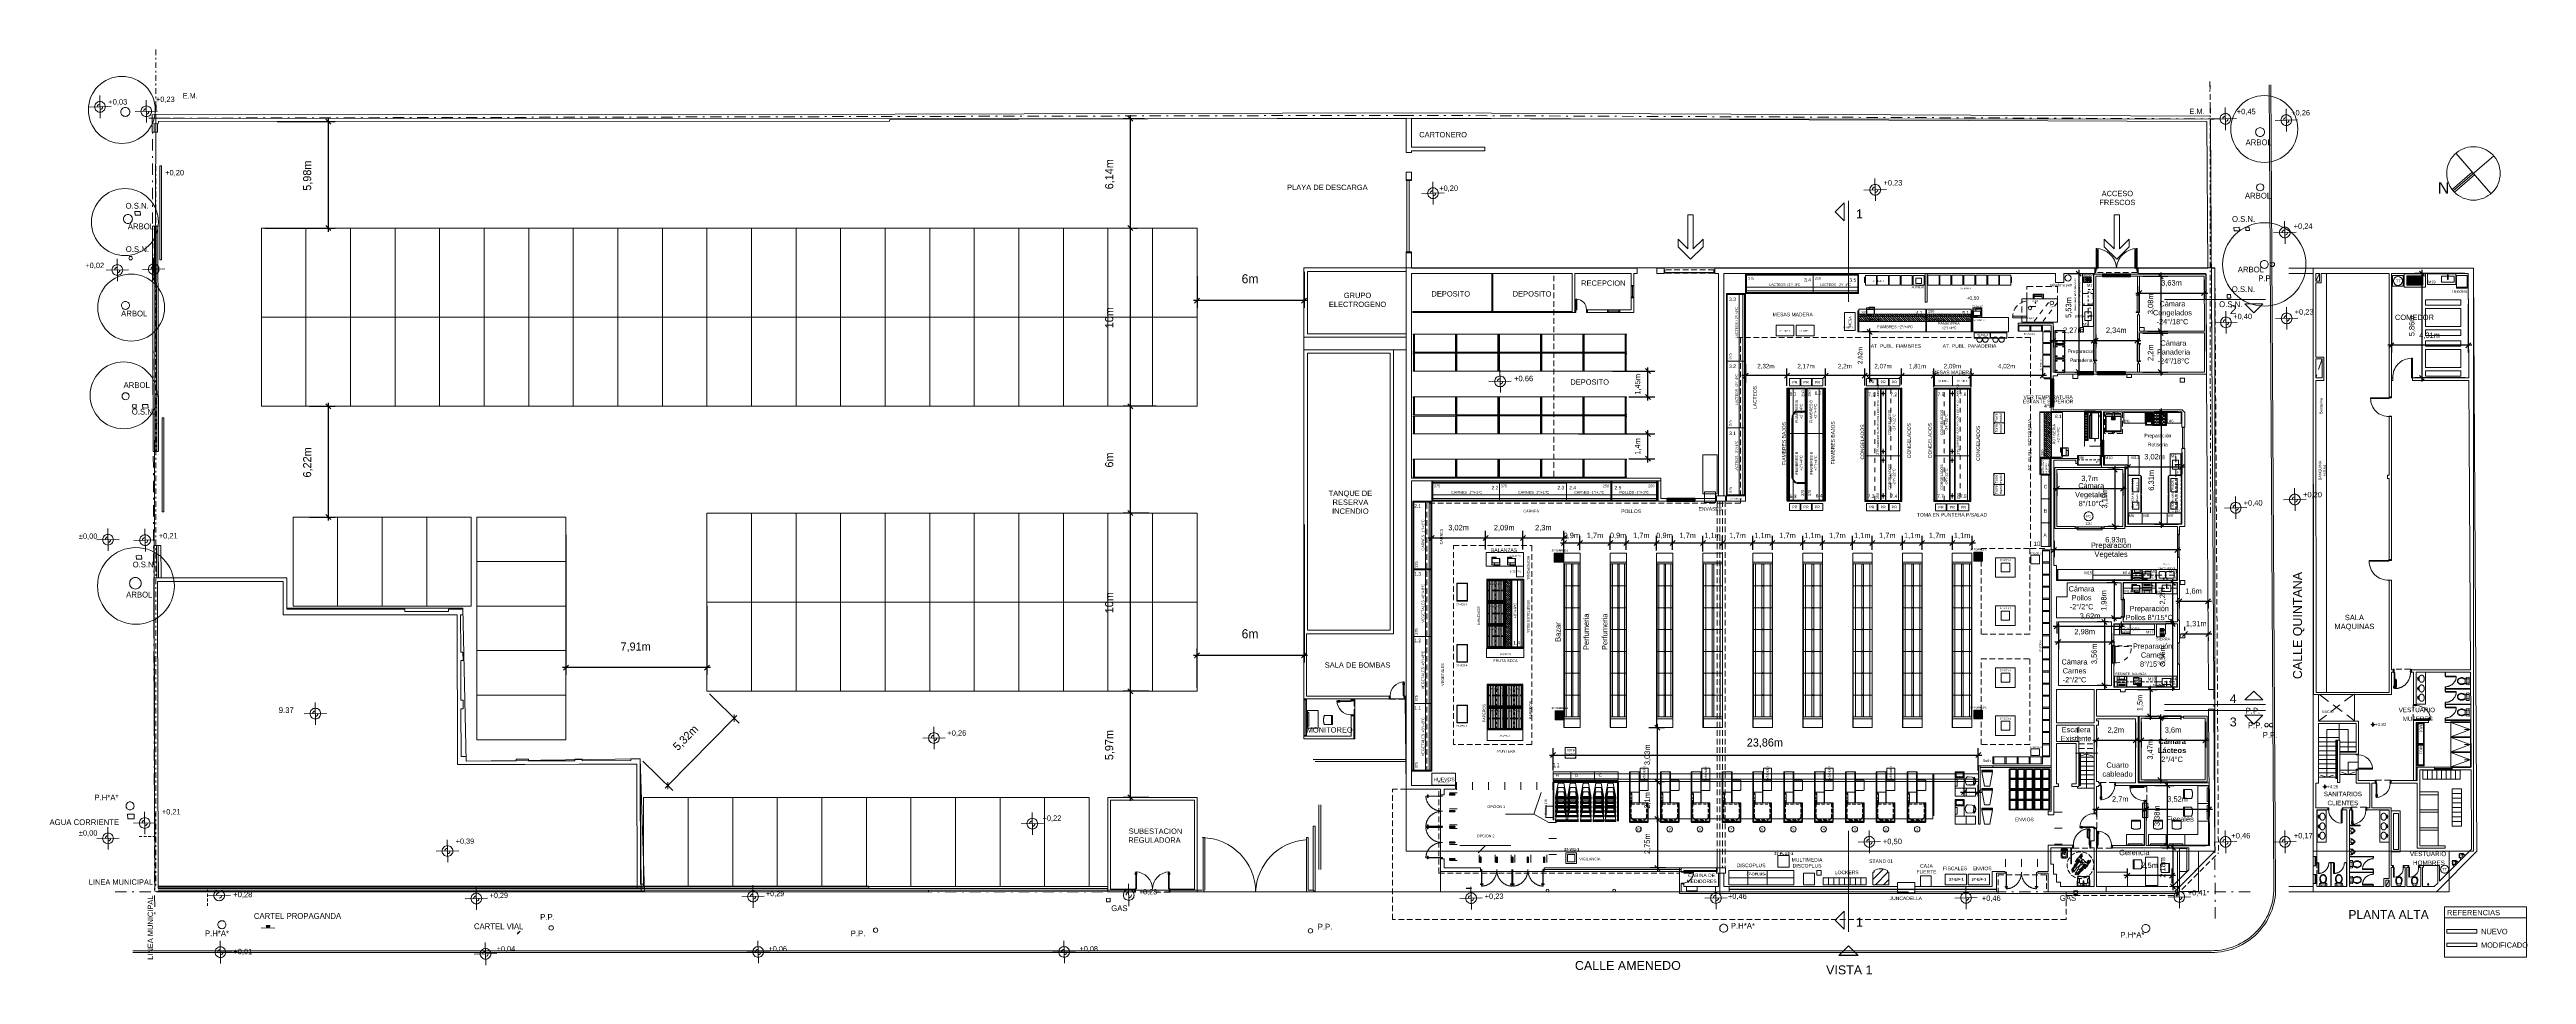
# Model space of a CAD drawing. Header units: metres. Extents: x 1411 to 1550, y 2159 to 2211.
import ezdxf
from ezdxf.enums import TextEntityAlignment as Align

# ---------------------------------------------------------------- set-up
doc = ezdxf.new("R2010")
doc.units = ezdxf.units.M
doc.header["$LTSCALE"] = 0.635
doc.header["$PDMODE"] = 1
doc.header["$PDSIZE"] = -2
for name, pattern in [('STYLE_01', [0.833282, 0.416565, -0.416718]), ('STYLE_02', [1.388855, 0.972137, -0.416718]), ('STYLE_04', [0.555573, 0.416718, -0.138855]), ('STYLE_05', [0.295258, 0.196838, -0.098419]), ('STYLE_07', [0.833282, 0.555573, -0.27771]), ('STYLE_08', [1.52771, 1.082611, -0.445099]), ('STYLE_09', [0.455475, 0.30365, -0.151825]), ('STYLE_10', [0.749969, 0.500031, -0.249939]), ('STYLE_11', [1.500015, 0.999985, -0.500031]), ('STYLE_12', [1.999969, 0.999985, -0.500031, 0.000534058, -0.49942]), ('STYLE_17', [0.36911, 0.246048, -0.123062]), ('STYLE_18', [0.984192, 0.492096, -0.246048, 0.000534058, -0.245514]), ('STYLE_19', [0.416641, 0.208282, -0.208359])]:
    doc.linetypes.add(name, pattern=pattern)
for name, color, linetype in [('37-Plantas-05', 7, 'Continuous'), ('Cotas', 7, 'Continuous'), ('Equip Varios', 7, 'Continuous'), ('gondolas existentes', 7, 'Continuous'), ('implantacion', 52, 'Continuous'), ('modificaciones', 1, 'Continuous'), ('movimientos', 30, 'Continuous'), ('Muros', 7, 'Continuous'), ('Nuevo', 162, 'Continuous'), ('Numeros equip frio', 1, 'Continuous'), ('Numeros equip gral', 224, 'Continuous'), ('Numeros Equip madera', 212, 'Continuous'), ('Numeros gondolas', 92, 'Continuous'), ('numerosAcero', 1, 'Continuous'), ('Superficies', 7, 'Continuous'), ('texto', 7, 'Continuous'), ('Varios', 7, 'Continuous')]:
    doc.layers.add(name, color=color, linetype=linetype)
doc.styles.add('Arial', font='ARIAL.TTF')
doc.styles.add('Arial (bold)', font='ARIALBD.TTF')
doc.styles.add('Futura', font='')
doc.styles.add('Futura (italic)', font='')
doc.styles.add('Geneva', font='')
doc.styles.add('L Futura Light', font='')
doc.styles.add('New York (bold)', font='')
doc.styles.get('Futura').set_extended_font_data('Futura')
doc.styles.get('Futura (italic)').set_extended_font_data('Futura', italic=True)
doc.styles.get('Geneva').set_extended_font_data('Geneva')
doc.styles.get('L Futura Light').set_extended_font_data('L Futura Light')
doc.styles.get('New York (bold)').set_extended_font_data('New York', bold=True)
doc.dimstyles.new('Arch', dxfattribs={"dimtxt": 0.101055, "dimasz": 0.280603, "dimexe": 0.396875, "dimexo": 0.198437, "dimgap": 0.001587, "dimtad": 1, "dimzin": 11, "dimtxsty": 'Geneva', "dimblk": 'VW_SLASH', "dimcen": 0, "dimdle": 0.001587, "dimadec": 0, "dimazin": 0, "dimtfac": 0.8, "dimtix": 1, "dimtmove": 0, "dimatfit": 0, "dimldrblk": 'VW_FILLEDARROW', "dimfxl": 1, "dimfrac": 2, "dimtolj": 1, "dimtzin": 11, "dimarcsym": 0})
pattern_1 = [(-45.113224, (-0.17748, 62.01326), (0.0451859348, 0.075627609), [])]

# ---------------------------------------------------------------- blocks, each defined once
blk = doc.blocks.new('Group')
at = {"color": 7, "linetype": 'Continuous', "lineweight": 5}
for p, q in [((-0.002, 0.038), (0.018, 0.038)), ((-0.002, -0.002), (-0.002, 0.038)), ((0, 0.036), (0, 0)), ((0, 0.036), (0.018, 0.036)), ((0.076, 0), (0, 0)), ((0.018, 0.038), (0.018, 0.036)), ((0.058, 0.038), (0.078, 0.038)), ((0.058, 0.038), (0.058, 0.036)), ((0.076, 0.036), (0.058, 0.036)), ((0.076, 0.036), (0.076, 0)), ((0.078, 0.038), (0.078, -0.002)), ((0.078, -0.002), (-0.002, -0.002))]:
    blk.add_line(p, q, dxfattribs=at)
blk = doc.blocks.new('Group-1')
at = {"color": 7, "linetype": 'Continuous', "lineweight": 5}
for p, q in [((-0.002, 0.998), (-0.002, 0.958)), ((0.078, 0.998), (-0.002, 0.998)), ((-0.002, 0.958), (0.018, 0.958)), ((0.076, 0.996), (0, 0.996)), ((0, 0.96), (0, 0.996)), ((0, 0.96), (0.018, 0.96)), ((0.018, 0.958), (0.018, 0.96)), ((0.058, 0.958), (0.058, 0.96)), ((0.076, 0.96), (0.058, 0.96)), ((0.058, 0.958), (0.078, 0.958)), ((0.076, 0.96), (0.076, 0.996)), ((0.078, 0.958), (0.078, 0.998))]:
    blk.add_line(p, q, dxfattribs=at)
blk = doc.blocks.new('Group-2')
at = {"color": 7, "linetype": 'Continuous', "lineweight": 5}
for p, q in [((2.378, 0.038), (2.378, -0.002)), ((2.398, 0.038), (2.378, 0.038)), ((2.38, 0.036), (2.38, 0)), ((2.38, 0.036), (2.398, 0.036)), ((2.38, 0), (2.456, 0)), ((2.398, 0.038), (2.398, 0.036)), ((2.458, 0.038), (2.438, 0.038)), ((2.438, 0.038), (2.438, 0.036)), ((2.456, 0.036), (2.438, 0.036)), ((2.456, 0.036), (2.456, 0)), ((2.458, -0.002), (2.458, 0.038)), ((2.378, -0.002), (2.458, -0.002))]:
    blk.add_line(p, q, dxfattribs=at)
blk = doc.blocks.new('Group-3')
at = {"color": 7, "linetype": 'Continuous', "lineweight": 5}
for p, q in [((2.378, 0.958), (2.378, 0.998)), ((2.378, 0.998), (2.458, 0.998)), ((2.398, 0.958), (2.378, 0.958)), ((2.38, 0.996), (2.456, 0.996)), ((2.38, 0.96), (2.38, 0.996)), ((2.38, 0.96), (2.398, 0.96)), ((2.398, 0.958), (2.398, 0.96)), ((2.438, 0.958), (2.438, 0.96)), ((2.456, 0.96), (2.438, 0.96)), ((2.458, 0.958), (2.438, 0.958)), ((2.456, 0.96), (2.456, 0.996)), ((2.458, 0.998), (2.458, 0.958))]:
    blk.add_line(p, q, dxfattribs=at)
blk = doc.blocks.new('Rack')
at = {"color": 7, "linetype": 'Continuous', "lineweight": 5}
for points in [[(0.023, 0.978), (0.038, 0.978), (0.038, 0.018), (0.023, 0.018)], [(0.053, 0.978), (0.038, 0.978), (0.038, 0.018), (0.053, 0.018)], [(0.078, 0.998), (2.378, 0.998), (2.378, -0.002), (0.078, -0.002)], [(2.403, 0.978), (2.418, 0.978), (2.418, 0.018), (2.403, 0.018)], [(2.433, 0.978), (2.418, 0.978), (2.418, 0.018), (2.433, 0.018)]]:
    blk.add_lwpolyline(points, close=True, dxfattribs=at)
at = {"color": 7}
for name in ['Group-1', 'Group', 'Group-3', 'Group-2']:
    blk.add_blockref(name, (0, 0), dxfattribs=at)
blk = doc.blocks.new('MF1')
at = {"color": 111, "linetype": 'Continuous', "lineweight": 15}
blk.add_lwpolyline([(0, 0), (1.2, 0), (1.2, -0.6), (0, -0.6)], close=True, dxfattribs=at)
blk = doc.blocks.new('PC3B')
at = {"color": 144, "linetype": 'Continuous', "lineweight": 15}
for p, q in [((0, 0.09), (0, 0.07499)), ((0.015, 0.07499), (0, 0.07499)), ((0.015, 0.07499), (0.015, 0.09)), ((0.015, 0.09), (0.055, 0.09)), ((0.055, 0.09), (0.055, 0.043)), ((0.07, 0.043), (0.055, 0.043)), ((0.07, 0.018), (0.055, 0.018)), ((0.055, -0.09), (0.055, 0.018)), ((0.07, 0.043), (0.07, 0.018)), ((0.825, 0.043), (0.825, 0.018)), ((0.825, 0.043), (0.84, 0.043)), ((0.825, 0.018), (0.84, 0.018)), ((0.84, 0.09), (0.84, 0.043)), ((0.88, 0.09), (0.84, 0.09)), ((0.84, -0.09), (0.84, 0.018)), ((0.88, 0.07499), (0.88, 0.09)), ((0.88, 0.07499), (0.895, 0.07499)), ((0.895, 0.09), (0.895, 0.07499)), ((0.015, -0.07499), (0, -0.07499)), ((0, -0.09), (0, -0.07499)), ((0.015, -0.09), (0.015, -0.07499)), ((0.015, -0.09), (0.055, -0.09)), ((0.88, -0.09), (0.84, -0.09)), ((0.88, -0.09), (0.88, -0.07499)), ((0.88, -0.07499), (0.895, -0.07499)), ((0.895, -0.09), (0.895, -0.07499))]:
    blk.add_line(p, q, dxfattribs=at)
at = {"color": 2, "linetype": 'STYLE_10', "lineweight": 15}
blk.add_line((0.84, -0.09), (0.055, -0.09), dxfattribs=at)
at = {"color": 151, "linetype": 'Continuous', "lineweight": 15}
for points in [[(0.0475, 0.8195), (0.0325, 0.8195), (0.0325, 0.7195), (0.0475, 0.7195)], [(0.0575, 0.8285), (0.0475, 0.8285), (0.0475, 0.8015), (0.0575, 0.8015)], [(0.1025, 0.875), (0.0575, 0.875), (0.0575, 0.09), (0.1025, 0.09)], [(0.1025, 0.8285), (0.1125, 0.8285), (0.1125, 0.8015), (0.1025, 0.8015)], [(0.1125, 0.8195), (0.1275, 0.8195), (0.1275, 0.7195), (0.1125, 0.7195)]]:
    blk.add_lwpolyline(points, close=True, dxfattribs=at)
blk.add_arc((0.0575, 0.09), 0.785, 0, 90, dxfattribs=at)
blk = doc.blocks.new('GROUP-15')
at = {"color": 7, "linetype": 'Continuous', "lineweight": 15}
for p, q in [((54.50499, 6.49858), (54.55499, 6.49858)), ((54.50499, 6.39858), (54.55499, 6.39858)), ((54.55499, 6.49858), (54.55499, 6.39858)), ((55.10499, 6.49858), (55.15499, 6.49858)), ((55.10499, 6.49858), (55.10499, 6.39858)), ((55.10499, 6.39858), (55.15499, 6.39858))]:
    blk.add_line(p, q, dxfattribs=at)
blk.add_lwpolyline([(54.55499, 6.39858), (54.55499, 5.84858), (54.60499, 5.84858), (54.60499, 6.39858)], close=True, dxfattribs=at)
blk.add_arc((54.60499, 6.35085), 0.50227, 270, 5.4529642, dxfattribs=at)
blk = doc.blocks.new('GROUP-16')
at = {"color": 7, "linetype": 'Continuous', "lineweight": 15}
for p, q in [((55.36499, 6.49858), (55.41499, 6.49858)), ((55.36499, 6.39858), (55.41499, 6.39858)), ((55.41499, 6.49858), (55.41499, 6.39858)), ((55.96499, 6.49858), (55.96499, 6.39858)), ((55.96499, 6.49858), (56.01499, 6.49858)), ((55.96499, 6.39858), (56.01499, 6.39858))]:
    blk.add_line(p, q, dxfattribs=at)
blk.add_lwpolyline([(55.41499, 6.39858), (55.41499, 5.84858), (55.46499, 5.84858), (55.46499, 6.39858)], close=True, dxfattribs=at)
blk.add_arc((55.46499, 6.35085), 0.50227, 270, 5.4529642, dxfattribs=at)
blk = doc.blocks.new('GROUP-23')
at = {"color": 7, "linetype": 'Continuous', "lineweight": 15}
for p, q in [((57.90813, 6.47006), (57.92213, 6.4843)), ((57.91956, 6.45884), (57.90813, 6.47006)), ((58.05125, 6.59302), (57.91956, 6.45884)), ((58.05125, 6.59302), (58.18292, 6.7272)), ((58.1715, 6.7384), (58.15751, 6.72416)), ((58.18292, 6.7272), (58.1715, 6.7384))]:
    blk.add_line(p, q, dxfattribs=at)
at = {"color": 2, "linetype": 'Continuous', "lineweight": 15}
blk.add_circle((58.01071, 6.75527), 0.03882, dxfattribs=at)
at = {"color": 7, "linetype": 'Continuous', "lineweight": 15}
for centre, radius, start, end in [((57.87025, 6.76861), 0.05237, 133.940091, 205.3956124), ((57.66264, 6.69089), 0.16956, 347.963065, 19.0205388), ((57.88826, 6.63049), 0.06482, 157.2761069, 209.9265444), ((58.10648, 6.76352), 0.32037, 211.0766267, 225.5374657), ((57.8723, 6.77068), 0.05239, 65.6755168, 137.1348347), ((58.77206, 7.40096), 1.24184, 224.2205825, 226.796259), ((57.94611, 6.97972), 0.16954, 252.0566649, 283.1085048), ((57.91643, 6.48991), 0.008, 315.455925, 46.8747233), ((58.01071, 6.75527), 0.06483, 61.1299628, 113.7694601), ((57.88181, 6.53459), 0.32039, 45.536168, 59.9971273), ((57.25694, 5.85718), 1.24186, 44.277691, 46.8520469), ((58.15182, 6.72974), 0.00801, 224.0890131, 315.5061333)]:
    blk.add_arc(centre, radius, start, end, dxfattribs=at)
at = {"color": 2, "linetype": 'Continuous', "lineweight": 15}
for centre, radius, start, end in [((57.87025, 6.76861), 0.02637, 133.9706612, 205.4194438), ((57.85842, 6.76063), 0.01245, 195.5093345, 208.9133915), ((57.66264, 6.69089), 0.19554, 347.9596791, 19.0150895), ((57.88826, 6.63049), 0.03882, 164.5390849, 209.9262799), ((57.7683, 6.67316), 0.08865, 338.6102738, 344.9151166), ((57.83803, 6.80226), 0.02022, 313.4767483, 317.5659814), ((57.8723, 6.77068), 0.02638, 65.6890652, 137.181466), ((57.90722, 6.64884), 0.06473, 215.6446956, 290.5681669), ((57.88005, 6.78267), 0.01245, 62.1386061, 75.5386155), ((57.94611, 6.97972), 0.19555, 252.0579777, 283.111538), ((57.90262, 6.65415), 0.07135, 292.5395626, 302.9060757), ((57.69753, 6.94016), 0.42324, 305.1823319, 315.5360673), ((57.9658, 6.87442), 0.08864, 286.1593707, 292.4567797), ((57.69753, 6.94016), 0.42323, 315.5370335, 325.8883508), ((58.01071, 6.75527), 0.03883, 61.1245566, 106.53444), ((57.99272, 6.73598), 0.06475, 340.4932069, 55.4062041), ((57.98735, 6.74047), 0.07134, 328.1478478, 338.5236991)]:
    blk.add_arc(centre, radius, start, end, dxfattribs=at)
blk = doc.blocks.new('GROUP-29')
at = {"color": 92, "linetype": 'Continuous', "lineweight": 15}
blk.add_line((56.50499, 5.32446), (56.50499, 5.41999), dxfattribs=at)
at = {"color": 92, "linetype": 'Continuous', "lineweight": 15, "flags": 128}
blk.add_lwpolyline([(56.46708, 5.4579, -0.414213562), (56.50499, 5.49581, -0.414213562), (56.5429, 5.4579, -0.414213562), (56.50499, 5.41999, -0.414213562)], format="xyb", close=True, dxfattribs=at)
blk = doc.blocks.new('S-PL-INOD4')
at = {"color": 7, "linetype": 'Continuous', "lineweight": 15, "flags": 128}
blk.add_lwpolyline([(0.05, -0.12, 0.307702), (0, -0.08, 0.307759), (-0.05, -0.12), (-0.05, -0.12, -0.31147), (-0.06, -0.12), (-0.06, -0.12, 0.273845), (-0.12, -0.16, 0.138679), (-0.18, -0.45), (-0.18, -0.45, 0.399728), (0, -0.62), (0, -0.62), (0, -0.62, 0.051976), (0, -0.62), (0, -0.62), (0, -0.62, 0.399728), (0.18, -0.45), (0.18, -0.45, 0.138686), (0.12, -0.16, 0.273887), (0.06, -0.12), (0.06, -0.12, -0.31147), (0.05, -0.12)], format="xyb", close=True, dxfattribs=at)
at = {"color": 2, "linetype": 'Continuous', "lineweight": 15, "flags": 128}
blk.add_lwpolyline([(0, -0.58, 0.050361), (0, -0.58), (0, -0.58, 0.399705), (0.14, -0.45), (0.14, -0.45), (0.14, -0.45, 0.072224), (0.13, -0.3), (0.13, -0.3, 0.161373), (0.09, -0.24, 0.118241), (0.06, -0.22), (0.06, -0.22, 0.057241), (0, -0.21), (0, -0.21), (0, -0.21, 0.057241), (-0.06, -0.22), (-0.06, -0.22, 0.118341), (-0.09, -0.24, 0.161426), (-0.13, -0.3), (-0.13, -0.3, 0.072224), (-0.14, -0.45), (-0.14, -0.45), (-0.14, -0.45, 0.399705), (0, -0.58)], format="xyb", close=True, dxfattribs=at)
blk = doc.blocks.new('Group-4')
at = {"color": 30, "linetype": 'Continuous', "lineweight": 15}
blk.add_lwpolyline([(41.93566, 26.073025), (41.93566, 27.073025), (39.93566, 27.073025), (39.93566, 26.073025)], close=True, dxfattribs=at)
blk = doc.blocks.new('Group-5')
at = {"color": 30, "linetype": 'Continuous', "lineweight": 15}
blk.add_lwpolyline([(41.93566, 27.273025), (41.93566, 27.573025), (39.93566, 27.573025), (39.93566, 27.273025)], close=True, dxfattribs=at)
blk = doc.blocks.new('Group-6')
at = {"color": 30, "linetype": 'Continuous', "lineweight": 15}
blk.add_lwpolyline([(41.93566, 25.573025), (41.93566, 25.873025), (39.93566, 25.873025), (39.93566, 25.573025)], close=True, dxfattribs=at)
blk = doc.blocks.new('Group-7')
at = {"color": 30, "linetype": 'Continuous', "lineweight": 15}
blk.add_lwpolyline([(41.93566, 23.773025), (41.93566, 24.773025), (39.93566, 24.773025), (39.93566, 23.773025)], close=True, dxfattribs=at)
blk = doc.blocks.new('Group-8')
at = {"color": 30, "linetype": 'Continuous', "lineweight": 15}
blk.add_lwpolyline([(41.93566, 24.973025), (41.93566, 25.273025), (39.93566, 25.273025), (39.93566, 24.973025)], close=True, dxfattribs=at)
blk = doc.blocks.new('Group-9')
at = {"color": 30, "linetype": 'Continuous', "lineweight": 15}
blk.add_lwpolyline([(41.93566, 23.273025), (41.93566, 23.573025), (39.93566, 23.573025), (39.93566, 23.273025)], close=True, dxfattribs=at)
blk = doc.blocks.new('COSTILLAS_PAN')
at = {"color": 7, "linetype": 'Continuous', "lineweight": 15}
for points in [[(0.03749, 0), (0.3375, 0), (0.3375, -0.05), (0.03749, -0.05)], [(-0.0625, -0.05), (0.4875, -0.05), (0.4875, -0.67), (-0.0625, -0.67)], [(0.03749, -0.67), (0.3375, -0.67), (0.3375, -0.72), (0.03749, -0.72)]]:
    blk.add_lwpolyline(points, close=True, dxfattribs=at)
blk = doc.blocks.new('MONTECARLO_LACT__375')
at = {"color": 7, "linetype": 'Continuous', "lineweight": 15}
for p, q in [((-0.00164, 1.06667), (3.74833, 1.06667)), ((-0.00164, 0.34833), (3.74836, 0.34833)), ((-0.00164, 0.14407), (3.74836, 0.14407)), ((-0.00164, 0.14407), (3.74836, 0.14407)), ((-0.00164, 0.04667), (3.74836, 0.04667)), ((0.02836, -0.00333), (3.71906, -0.00333))]:
    blk.add_line(p, q, dxfattribs=at)
for points in [[(-0.00164, 1.06667), (3.74805, 1.06667), (3.74805, -0.00333), (-0.00164, -0.00333)], [(-0.00164, 1.06667), (3.74836, 1.06667), (3.74836, 1.01667), (-0.00164, 1.01667)]]:
    blk.add_lwpolyline(points, close=True, dxfattribs=at)
at = {"color": 2, "insert": (0.27127, 0.85221), "char_height": 0.150054, "attachment_point": 5, "line_spacing_factor": 1.003655, "style": 'Arial'}
blk.add_mtext('375', dxfattribs=at)
at = {"color": 2, "insert": (2.15949, 0.49082), "char_height": 0.1387604, "width": 2.1245, "attachment_point": 5, "line_spacing_factor": 1.085341, "style": 'Arial'}
blk.add_mtext('LACTEOS +2°/+4ºC', dxfattribs=at)
blk = doc.blocks.new('BALANZA')
at = {"color": 7, "linetype": 'Continuous', "lineweight": 15}
for points in [[(0, 0.39), (0.45, 0.39), (0.45, 0.031), (0, 0.031)], [(0, 0.14), (0.3, 0.14), (0.3, 0), (0, 0)], [(0.025, 0.39), (0.425, 0.39), (0.425, 0.14), (0.025, 0.14)], [(0.2, 0.456), (0.45, 0.456), (0.45, 0.406), (0.2, 0.406)], [(0.325, 0.406), (0.425, 0.406), (0.425, 0.39), (0.325, 0.39)]]:
    blk.add_lwpolyline(points, close=True, dxfattribs=at)
blk = doc.blocks.new('GROUP-167')
at = {"color": 7, "linetype": 'Continuous', "lineweight": 15}
for points in [[(30.33858, 37.52638), (32.33858, 37.52638), (32.33858, 36.72638), (30.33858, 36.72638)], [(30.41119, 36.67638), (31.31119, 36.67638), (31.31119, 36.36638), (30.41119, 36.36638)], [(31.34119, 36.67638), (32.24119, 36.67638), (32.24119, 36.36638), (31.34119, 36.36638)]]:
    blk.add_lwpolyline(points, close=True, dxfattribs=at)
for centre in [(30.71448, 36.28638), (31.04448, 36.28638), (31.61448, 36.28638), (31.95448, 36.28638)]:
    blk.add_circle(centre, 0.15, dxfattribs=at)
at = {"color": 111, "rotation": 179.9999538428623}
blk.add_blockref('BALANZA', (30.80358, 38.03082), dxfattribs=at)
blk = doc.blocks.new('MONTECARLO_LACT__250')
at = {"color": 7, "linetype": 'Continuous', "lineweight": 15}
for p, q in [((-0.00019, 1.07167), (-0.00019, 0.03499)), ((2.4998, 0.35333), (-0.00019, 0.35333)), ((2.4998, 0.14907), (-0.00019, 0.14907)), ((2.4998, 0.05166), (-0.00019, 0.05166)), ((2.47966, 0.00167), (0.07502, 0.00167)), ((2.4998, 1.07167), (2.4998, 0.03499)), ((2.4998, 0.1474), (2.4998, 0.03))]:
    blk.add_line(p, q, dxfattribs=at)
for points in [[(-0.00019, 1.07167), (2.4998, 1.07167), (2.4998, 0.00167), (-0.00019, 0.00167)], [(2.4998, 1.07167), (2.4998, 1.02167), (0.00009, 1.02167), (0, 1.07167)]]:
    blk.add_lwpolyline(points, close=True, dxfattribs=at)
blk.add_arc((0.0298, 0.03), 0.02999, 180, 270, dxfattribs=at)
at = {"color": 2, "attachment_point": 5, "style": 'Arial'}
for s, insert, char_height, line_spacing_factor in [('250', (0.27272, 0.85721), 0.150054, 1.003655), ('LACTEOS +2°/+4ºC', (1.2498, 0.49582), 0.1387604, 1.085341)]:
    blk.add_mtext(s, dxfattribs=dict(at, insert=insert, char_height=char_height, line_spacing_factor=line_spacing_factor))
blk = doc.blocks.new('MESA')
at = {"color": 1, "linetype": 'Continuous', "lineweight": 15}
blk.add_lwpolyline([(0, 0), (0.6, 0), (0.6, -1), (0, -1)], close=True, dxfattribs=at)
at = {"color": 2, "insert": (0.31634, -0.50387), "char_height": 0.150054, "attachment_point": 5, "rotation": 90, "line_spacing_factor": 1.003655, "style": 'Arial'}
blk.add_mtext('MESA', dxfattribs=at)
blk = doc.blocks.new('GROUP-165')
at = {"color": 182, "linetype": 'Continuous', "lineweight": 15}
blk.add_lwpolyline([(0.01, 1.185), (0.06, 1.185), (0.06, 0.005), (0.01, 0.005)], close=True, dxfattribs=at)
blk = doc.blocks.new('LAT')
at = {"color": 7, "linetype": 'Continuous', "lineweight": 15}
blk.add_lwpolyline([(0, 1.18), (0.05, 1.18), (0.05, 0), (0, 0)], close=True, dxfattribs=at)
blk = doc.blocks.new('FIAMBRES_375')
at = {"color": 7, "linetype": 'Continuous', "lineweight": 15}
for p, q in [((0, 1.28), (3.75, 1.28)), ((0, 0), (0, 1.28)), ((0, 0.89), (3.75, 0.89)), ((3.75, 0), (0, 0)), ((3.75, 1.28), (3.75, 0))]:
    blk.add_line(p, q, dxfattribs=at)
at = {"color": 2, "attachment_point": 1, "line_spacing_factor": 0.96736, "style": 'Arial'}
for s, insert, char_height in [('375', (0.14, 1.16), 0.15), ('FIAMBRES +2°/+4ºC', (1.03, 0.36), 0.1516)]:
    blk.add_mtext(s, dxfattribs=dict(at, insert=insert, char_height=char_height))
blk = doc.blocks.new('PANAD_250')
at = {"color": 7, "linetype": 'Continuous', "lineweight": 15}
blk.add_line((0, 0.8917), (2.5, 0.8917), dxfattribs=at)
blk.add_lwpolyline([(0, 1.278), (2.5, 1.278), (2.5, 0), (0, 0)], close=True, dxfattribs=at)
at = {"color": 2, "attachment_point": 5, "style": 'Arial'}
for s, insert, char_height, line_spacing_factor in [('250', (0.25738, 1.15839), 0.150054, 1.003655), ('PANADERIA\\P+2°/+4ºC', (1.24617, 0.34671), 0.151601, 0.993414)]:
    blk.add_mtext(s, dxfattribs=dict(at, insert=insert, char_height=char_height, line_spacing_factor=line_spacing_factor))
blk = doc.blocks.new('PODIOROJO')
at = {"color": 7, "linetype": 'Continuous', "lineweight": 15}
blk.add_lwpolyline([(-0.3, 0.2), (0.3, 0.2), (0.3, -0.2), (-0.3, -0.2)], close=True, dxfattribs=at)
at = {"color": 2, "insert": (0, 0), "char_height": 0.15, "attachment_point": 5, "line_spacing_factor": 1.003655, "style": 'Arial'}
blk.add_mtext('PR', dxfattribs=at)
blk = doc.blocks.new('TORRE_METAL-2')
at = {"color": 111, "linetype": 'Continuous', "lineweight": 15}
blk.add_lwpolyline([(0, 0.6), (0.6, 0.6), (0.6, 0), (0, 0)], close=True, dxfattribs=at)
for centre in [(0.015, 0.585), (0.015, 0.01499), (0.585, 0.585), (0.585, 0.01499)]:
    blk.add_circle(centre, 0.015, dxfattribs=at)
at = {"color": 2, "insert": (0.29614, 0.33526), "char_height": 0.150204, "attachment_point": 5, "line_spacing_factor": 1.00265, "style": 'Arial'}
blk.add_mtext('Torre \\Pmetal', dxfattribs=at)
blk = doc.blocks.new('GROUP-484')
at = {"color": 7, "linetype": 'Continuous', "lineweight": 15}
for p, q in [((34.17412, 27.07817), (34.17412, 28.40817)), ((34.17412, 28.40817), (34.60269, 28.40817)), ((34.17412, 28.40817), (34.17412, 27.07817)), ((34.67412, 28.40817), (34.17412, 28.40817)), ((34.18126, 28.40817), (34.18126, 27.07817)), ((34.60269, 28.40817), (34.60269, 27.07817)), ((34.60269, 27.07817), (34.60269, 28.40817)), ((34.60269, 28.40817), (34.67412, 28.40817)), ((34.67412, 28.40817), (34.67412, 27.07817)), ((34.67412, 27.07817), (34.67412, 28.40817)), ((34.60269, 27.07817), (34.17412, 27.07817)), ((34.17412, 27.07817), (34.67412, 27.07817)), ((34.67412, 27.07817), (34.60269, 27.07817))]:
    blk.add_line(p, q, dxfattribs=at)
blk = doc.blocks.new('ROTISERIA_250')
at = {"color": 7, "linetype": 'Continuous', "lineweight": 15}
blk.add_line((0.3863, -2.5), (0.3863, 0), dxfattribs=at)
blk.add_lwpolyline([(0, -2.5), (0, 0), (1.278, 0), (1.278, -2.5)], close=True, dxfattribs=at)
at = {"color": 2, "attachment_point": 5, "rotation": 90, "style": 'Arial'}
for s, insert, char_height, line_spacing_factor in [(' ROTISERIA\\P+2°/+4ºC', (0.91542, -1.24353), 0.151601, 0.993414), ('250', (0.14531, -2.25532), 0.150054, 1.003655)]:
    blk.add_mtext(s, dxfattribs=dict(at, insert=insert, char_height=char_height, line_spacing_factor=line_spacing_factor))
blk = doc.blocks.new('GROUP-454')
at = {"color": 7, "linetype": 'Continuous', "lineweight": 15}
for points in [[(31.62272, 21.08362), (32.72272, 21.08362), (32.72272, 19.98363), (31.62272, 19.98363)], [(31.93404, 20.78362), (32.4114, 20.78362), (32.4114, 20.28363), (31.93404, 20.28363)]]:
    blk.add_lwpolyline(points, close=True, dxfattribs=at)
blk = doc.blocks.new('GROUP-77')
at = {"color": 7, "linetype": 'Continuous', "lineweight": 15}
for p, q in [((10.21654, 28.28861), (10.21654, 27.25194)), ((7.71654, 27.57027), (10.21654, 27.57027)), ((7.71654, 27.36601), (10.21654, 27.36601)), ((7.71654, 27.26861), (10.21654, 27.26861)), ((7.73668, 27.21861), (10.14132, 27.21861))]:
    blk.add_line(p, q, dxfattribs=at)
for points in [[(10.21654, 28.28861), (7.71654, 28.28861), (7.71654, 27.21861), (10.21654, 27.21861)], [(7.71654, 28.28861), (7.71654, 28.23861), (10.21624, 28.23861), (10.21634, 28.28861)]]:
    blk.add_lwpolyline(points, close=True, dxfattribs=at)
blk.add_arc((10.18654, 27.24694), 0.03, 270, 0, dxfattribs=at)
at = {"color": 2, "attachment_point": 5, "style": 'Arial'}
for s, insert, char_height, line_spacing_factor in [(' CARNES -1°/+1ºC', (8.96654, 27.71276), 0.1466882, 1.026684), ('250', (9.92713, 28.07415), 0.150054, 1.003655)]:
    blk.add_mtext(s, dxfattribs=dict(at, insert=insert, char_height=char_height, line_spacing_factor=line_spacing_factor))
blk = doc.blocks.new('GROUP-78')
at = {"color": 7, "linetype": 'Continuous', "lineweight": 15}
for p, q in [((12.76654, 28.28861), (12.76654, 27.25194)), ((10.26654, 27.57027), (12.76654, 27.57027)), ((10.26654, 27.36601), (12.76654, 27.36601)), ((10.26654, 27.26861), (12.76654, 27.26861)), ((10.28668, 27.21861), (12.69132, 27.21861))]:
    blk.add_line(p, q, dxfattribs=at)
for points in [[(12.76654, 28.28861), (10.26654, 28.28861), (10.26654, 27.21861), (12.76654, 27.21861)], [(10.26654, 28.28861), (10.26654, 28.23861), (12.76624, 28.23861), (12.76634, 28.28861)]]:
    blk.add_lwpolyline(points, close=True, dxfattribs=at)
blk.add_arc((12.73654, 27.24694), 0.03, 270, 0, dxfattribs=at)
at = {"color": 2, "attachment_point": 5, "style": 'Arial'}
for s, insert, char_height, line_spacing_factor in [('POLLOS -1°/+1ºC', (11.51654, 27.71276), 0.1476478, 1.020011), ('250', (12.47713, 28.07415), 0.150054, 1.003655)]:
    blk.add_mtext(s, dxfattribs=dict(at, insert=insert, char_height=char_height, line_spacing_factor=line_spacing_factor))
blk = doc.blocks.new('MONTECARLO_CAR__375')
at = {"color": 7, "linetype": 'Continuous', "lineweight": 15}
for p, q in [((0, 1.07), (3.75, 1.07)), ((0, 0.35167), (3.75, 0.35167)), ((0, 0.1474), (3.75, 0.1474)), ((0, 0.05), (3.75, 0.05)), ((0.03, 0), (3.7207, 0))]:
    blk.add_line(p, q, dxfattribs=at)
for points in [[(0, 1.07), (3.75, 1.07), (3.75, 0), (0, 0)], [(0, 1.07), (0, 1.02), (3.7499, 1.02), (3.75, 1.07)]]:
    blk.add_lwpolyline(points, close=True, dxfattribs=at)
at = {"color": 2, "attachment_point": 5, "style": 'Arial'}
for s, insert, char_height, line_spacing_factor in [('375', (0.24178, 0.85554), 0.150054, 1.003655), (' CARNES -1°/+1ºC', (1.875, 0.49415), 0.1516009, 0.993414)]:
    blk.add_mtext(s, dxfattribs=dict(at, insert=insert, char_height=char_height, line_spacing_factor=line_spacing_factor))
blk = doc.blocks.new('MONTECARLO_VEG_375')
at = {"color": 7, "linetype": 'Continuous', "lineweight": 15}
for p, q in [((-0.0043, 0.33677), (3.7464, 0.33677)), ((-0.00399, 0.1324), (3.7467, 0.1324)), ((-0.00399, 0.03499), (3.7467, 0.03499)), ((-0.0036, 1.0551), (3.7471, 1.0551)), ((0.026, -0.01499), (3.7167, -0.01499))]:
    blk.add_line(p, q, dxfattribs=at)
for points in [[(-0.0036, 1.0551), (3.7469, 1.0551), (3.7469, -0.0149), (-0.0036, -0.0149)], [(-0.0036, 1.0551), (-0.0036, 1.0051), (3.7463, 1.0051), (3.7464, 1.0551)]]:
    blk.add_lwpolyline(points, close=True, dxfattribs=at)
at = {"color": 2, "attachment_point": 5, "style": 'Arial'}
for s, insert, char_height, line_spacing_factor in [('375', (0.27617, 0.84949), 0.150054, 1.003655), ('VEGETALES +6°/+8ºC', (1.87105, 0.47925), 0.1516009, 0.993414)]:
    blk.add_mtext(s, dxfattribs=dict(at, insert=insert, char_height=char_height, line_spacing_factor=line_spacing_factor))
blk = doc.blocks.new('GROUP-92')
at = {"color": 7, "linetype": 'Continuous', "lineweight": 15}
for points in [[(1.38208, 22.61363), (1.98208, 22.61363), (1.98208, 21.61363), (1.38208, 21.61363)], [(1.40208, 22.58863), (1.96208, 22.58863), (1.96208, 21.63863), (1.40208, 21.63863)]]:
    blk.add_lwpolyline(points, close=True, dxfattribs=at)
blk = doc.blocks.new('LE_MANS_VEG_375')
at = {"color": 7, "linetype": 'Continuous', "lineweight": 15}
for p, q in [((-0.00245, 0.35177), (3.74824, 0.35177)), ((-0.00039, 0.1474), (3.7503, 0.1474)), ((-0.00039, 0.05), (3.7503, 0.05)), ((0, 1.0701), (3.7507, 1.0701)), ((0.0296, 0), (3.7203, 0))]:
    blk.add_line(p, q, dxfattribs=at)
for points in [[(0, 1.0701), (3.7503, 1.0701), (3.7503, 0.0001), (0, 0.0001)], [(0, 1.0701), (0, 1.0201), (3.7504, 1.0201), (3.7505, 1.0701)]]:
    blk.add_lwpolyline(points, close=True, dxfattribs=at)
at = {"color": 2, "attachment_point": 5, "style": 'Arial'}
for s, insert, char_height, line_spacing_factor in [('375', (0.25331, 0.899), 0.150054, 1.003655), ('LE MANS G   VEGETALES\\P+6°/+8ºC', (2.04141, 0.61128), 0.1526895, 0.986331)]:
    blk.add_mtext(s, dxfattribs=dict(at, insert=insert, char_height=char_height, line_spacing_factor=line_spacing_factor))
blk = doc.blocks.new('LATERALES_LE_MANS')
at = {"color": 7, "linetype": 'Continuous', "lineweight": 15}
blk.add_lwpolyline([(0, 1.078), (0.05, 1.078), (0.05, 0.00799), (0, 0.00799)], close=True, dxfattribs=at)
blk = doc.blocks.new('GROUP-451')
at = {"color": 7, "rotation": 270}
for name, p in [('LE_MANS_VEG_375', (2.99846, 22.76539)), ('LATERALES_LE_MANS', (2.99056, 22.81539)), ('LATERALES_LE_MANS', (2.99056, 19.01509))]:
    blk.add_blockref(name, p, dxfattribs=at)
blk = doc.blocks.new('PAN_AS')
at = {"color": 7, "linetype": 'Continuous', "lineweight": 15}
for points in [[(-0.29162, 0), (0.00838, 0), (0.00838, -0.05), (-0.29162, -0.05)], [(-0.39463, -0.05), (0.04587, -0.05), (0.04587, -0.66), (-0.39463, -0.66)], [(-0.29162, -0.66), (0.00838, -0.66), (0.00838, -0.71), (-0.29162, -0.71)]]:
    blk.add_lwpolyline(points, close=True, dxfattribs=at)
blk = doc.blocks.new('GROUP-96')
at = {"color": 7, "linetype": 'Continuous', "lineweight": 15}
for points in [[(33.54216, 36.72638), (33.54216, 37.02638), (33.59216, 37.02638), (33.59216, 36.72638)], [(33.59216, 36.72638), (33.59216, 37.02638), (34.20216, 37.02638), (34.20216, 36.72638)], [(34.20216, 36.72638), (34.20216, 37.02638), (34.25216, 37.02638), (34.25216, 36.72638)]]:
    blk.add_lwpolyline(points, close=True, dxfattribs=at)
blk = doc.blocks.new('GROUP-168')
at = {"color": 1, "linetype": 'Continuous', "lineweight": 15}
blk.add_line((33.55, 38.11), (33.87, 38.11), dxfattribs=at)
at = {"color": 180, "linetype": 'STYLE_01', "lineweight": 15}
for p, q in [((34.59, 38.33), (33.7, 37.17)), ((35.09, 38.33), (34.2, 37.17))]:
    blk.add_line(p, q, dxfattribs=at)
at = {"color": 7, "linetype": 'Continuous', "lineweight": 15}
blk.add_lwpolyline([(33.37, 37.56), (33.37, 37.46), (32.58, 37.46), (32.58, 37.56)], close=True, dxfattribs=at)
at = {"color": 7, "linetype": 'STYLE_07', "lineweight": 15}
blk.add_lwpolyline([(33.37, 38.53), (33.37, 37.23), (33.1, 37.23), (33.1, 38.53)], close=True, dxfattribs=at)
at = {"color": 1, "linetype": 'Continuous', "lineweight": 15}
for points in [[(33.37, 38.53), (35.1, 38.53), (35.1, 37.23), (33.37, 37.23)], [(33.79, 38.67), (34.23, 38.67), (34.23, 38.53), (33.79, 38.53)]]:
    blk.add_lwpolyline(points, close=True, dxfattribs=at)
for centre, radius in [((33.55, 38.02), 0.1), ((33.85, 38.31), 0.0175), ((34.77, 38.31), 0.1)]:
    blk.add_circle(centre, radius, dxfattribs=at)
at = {"color": 7, "linetype": 'STYLE_07', "lineweight": 15}
blk.add_arc((33.49, 37.51), 0.916, 101.3211, 180, dxfattribs=at)
at = {"color": 1, "attachment_point": 1, "style": 'Futura (italic)'}
for s, insert, char_height, line_spacing_factor in [('Agua', (33.69, 38.48), 0.0995, 1.123314), ('Gas', (34.64, 38.15), 0.101, 1.123326), ('Vapor', (33.39, 37.5), 0.0995, 1.123314)]:
    blk.add_mtext(s, dxfattribs=dict(at, insert=insert, char_height=char_height, line_spacing_factor=line_spacing_factor))
blk = doc.blocks.new('GROUP-169')
at = {"color": 2, "linetype": 'STYLE_07', "lineweight": 15}
blk.add_lwpolyline([(35.09806, 39.22729), (35.09806, 38.52729), (33.36806, 38.52729), (33.36806, 39.22729)], close=True, dxfattribs=at)
at = {"color": 160, "linetype": 'Continuous', "lineweight": 15}
blk.add_lwpolyline([(34.24129, 38.53935), (34.24129, 38.73935), (33.77744, 38.73935), (33.77744, 38.53935), (33.72053, 38.53935), (33.72053, 38.78935), (33.77744, 38.78935), (34.24129, 38.78935), (34.2982, 38.78935), (34.2982, 38.73935), (34.2982, 38.53935)], close=True, dxfattribs=at)
at = {"color": 7}
blk.add_blockref('GROUP-168', (0, 0), dxfattribs=at)
blk = doc.blocks.new('GROUP-481')
at = {"color": 160, "linetype": 'Continuous', "lineweight": 15}
for p, q in [((36.63515, 39.71154), (36.73455, 39.61214)), ((36.63515, 39.71154), (36.63515, 39.58364)), ((36.63515, 39.58364), (36.72275, 39.58364)), ((36.63515, 39.57364), (36.72275, 39.57364)), ((36.63515, 39.44574), (36.63515, 39.57364)), ((36.63515, 39.44574), (36.73455, 39.54514)), ((36.77015, 39.71864), (36.64225, 39.71864)), ((36.64225, 39.71864), (36.74165, 39.61924)), ((36.64225, 39.43864), (36.74165, 39.53804)), ((36.64225, 39.43864), (36.77015, 39.43864)), ((36.72275, 39.57364), (36.72275, 39.58364)), ((36.73455, 39.61214), (36.74165, 39.61924)), ((36.74165, 39.53804), (36.73455, 39.54514)), ((36.77015, 39.71864), (36.77015, 39.63104)), ((36.78015, 39.63104), (36.77015, 39.63104)), ((36.77015, 39.43864), (36.77015, 39.52624)), ((36.78015, 39.52624), (36.77015, 39.52624)), ((36.90805, 39.71864), (36.78015, 39.71864)), ((36.78015, 39.71864), (36.78015, 39.63104)), ((36.78015, 39.43864), (36.78015, 39.52624)), ((36.78015, 39.43864), (36.90805, 39.43864)), ((36.90805, 39.71864), (36.80865, 39.61924)), ((36.81575, 39.61214), (36.80865, 39.61924)), ((36.80865, 39.53804), (36.81575, 39.54514)), ((36.90805, 39.43864), (36.80865, 39.53804)), ((36.91515, 39.71154), (36.81575, 39.61214)), ((36.91515, 39.44574), (36.81575, 39.54514)), ((36.91515, 39.58364), (36.82755, 39.58364)), ((36.82755, 39.57364), (36.82755, 39.58364)), ((36.91515, 39.57364), (36.82755, 39.57364)), ((36.91515, 39.58364), (36.91515, 39.71154)), ((36.91515, 39.44574), (36.91515, 39.57364))]:
    blk.add_line(p, q, dxfattribs=at)
at = {"color": 160, "linetype": 'STYLE_08', "lineweight": 15}
blk.add_line((36.94565, 39.50114), (37.00965, 39.50114), dxfattribs=at)
at = {"color": 160, "linetype": 'Continuous', "lineweight": 15}
for points in [[(36.52765, 39.60364), (36.54765, 39.60364), (36.54765, 39.55364), (36.52765, 39.55364)], [(36.55265, 39.74114), (36.97765, 39.74114), (36.97765, 39.41614), (36.55265, 39.41614)], [(36.62515, 39.72864), (36.92515, 39.72864), (36.92515, 39.42864), (36.62515, 39.42864)]]:
    blk.add_lwpolyline(points, close=True, dxfattribs=at)
blk.add_circle((36.77515, 39.57864), 0.03613, dxfattribs=at)
blk = doc.blocks.new('GROUP-487')
at = {"color": 7, "linetype": 'Continuous', "lineweight": 15}
for points in [[(34.94864, 36.79864), (35.49864, 36.79864), (35.49864, 36.04864), (34.94864, 36.04864)], [(34.96364, 36.78364), (35.48364, 36.78364), (35.48364, 36.06364), (34.96364, 36.06364)], [(34.98864, 36.70864), (35.06864, 36.70864), (35.06864, 36.67864), (34.98864, 36.67864)], [(34.98864, 36.16864), (35.06864, 36.16864), (35.06864, 36.13864), (34.98864, 36.13864)], [(35.45864, 36.67864), (35.37864, 36.67864), (35.37864, 36.70864), (35.45864, 36.70864)], [(35.37864, 36.13864), (35.45864, 36.13864), (35.45864, 36.16864), (35.37864, 36.16864)]]:
    blk.add_lwpolyline(points, close=True, dxfattribs=at)
blk = doc.blocks.new('GROUP-148')
at = {"color": 2, "linetype": 'Continuous', "lineweight": 15}
for p, q in [((36.88164, 31.76836), (36.96714, 31.76836)), ((36.88164, 30.46786), (36.88164, 31.76836)), ((36.92934, 31.87086), (36.96714, 31.87086)), ((36.92934, 31.82426), (36.92934, 31.87086)), ((36.96714, 31.82426), (36.92934, 31.82426)), ((36.96714, 31.90806), (37.01424, 31.90806)), ((36.96714, 30.46776), (36.96714, 31.90806)), ((36.96714, 31.87086), (36.96714, 31.82426)), ((36.96714, 31.76836), (36.96714, 30.46786)), ((37.01424, 30.46776), (37.01424, 31.90806)), ((37.01424, 31.90806), (37.01424, 30.46776)), ((37.39894, 31.78006), (37.42894, 31.78006)), ((37.39894, 31.70006), (37.39894, 31.78006)), ((37.42894, 31.70006), (37.39894, 31.70006)), ((37.42894, 31.78006), (37.42894, 31.70006)), ((36.96714, 30.46786), (36.88164, 30.46786)), ((37.01424, 30.46776), (36.96714, 30.46776)), ((37.19354, 30.46776), (37.21234, 30.46776)), ((37.19354, 30.32806), (37.19354, 30.46776)), ((37.21234, 30.32806), (37.19354, 30.32806)), ((37.21234, 30.46776), (37.21234, 30.32806))]:
    blk.add_line(p, q, dxfattribs=at)
at = {"color": 7, "linetype": 'Continuous', "lineweight": 15}
for p, q in [((37.01424, 31.90806), (37.39164, 31.90806)), ((37.39164, 31.90806), (37.39164, 30.46776)), ((37.39164, 30.46776), (37.01424, 30.46776))]:
    blk.add_line(p, q, dxfattribs=at)
blk = doc.blocks.new('FREIDORA')
at = {"color": 7, "linetype": 'Continuous', "lineweight": 15}
blk.add_line((0, -0.08599), (0.3878, -0.08599), dxfattribs=at)
at = {"color": 2, "linetype": 'Continuous', "lineweight": 15}
for p, q in [((0.057, -0.5304), (0.3285, -0.5304)), ((0.1122, -0.5304), (0.1122, -0.1023)), ((0.1669, -0.5304), (0.1669, -0.1023)), ((0.2217, -0.5304), (0.2217, -0.1023)), ((0.2764, -0.5304), (0.2764, -0.1023))]:
    blk.add_line(p, q, dxfattribs=at)
at = {"color": 7, "linetype": 'Continuous', "lineweight": 15}
for points in [[(0, 0), (0.3878, 0), (0.3878, -0.7167), (0, -0.7167)], [(0.0136, -0.0144), (0.3741, -0.0144), (0.3741, -0.0717), (0.0136, -0.0717)]]:
    blk.add_lwpolyline(points, close=True, dxfattribs=at)
at = {"color": 2, "linetype": 'Continuous', "lineweight": 15}
for points in [[(0.0392, -0.08599), (0.3476, -0.08599), (0.3476, -0.1023), (0.0392, -0.1023)], [(0.057, -0.1023), (0.3307, -0.1023), (0.3307, -0.6737), (0.057, -0.6737)]]:
    blk.add_lwpolyline(points, close=True, dxfattribs=at)
blk = doc.blocks.new('HORNO_CONVECTOR')
at = {"color": 7, "linetype": 'Continuous', "lineweight": 15}
for p, q in [((0.0796, -0.1447), (0.0796, -0.0584)), ((0.0796, -0.0584), (0.4316, -0.0584)), ((0.4316, -0.07139), (0.0928, -0.07139)), ((0.0928, -0.1447), (0.0928, -0.07139)), ((0.3964, -0.4272), (0.4294, -0.3884)), ((0.4316, -0.231), (0.4316, -0.04329)), ((0.4316, -0.04329), (0.5636, -0.04329)), ((0.5614, -0.3884), (0.5944, -0.4272)), ((0.5636, -0.231), (0.5636, -0.04329)), ((0.5636, -0.0584), (0.9156, -0.0584)), ((0.9024, -0.07139), (0.5636, -0.07139)), ((0.9024, -0.1447), (0.9024, -0.07139)), ((0.9156, -0.1447), (0.9156, -0.0584))]:
    blk.add_line(p, q, dxfattribs=at)
at = {"color": 2, "linetype": 'STYLE_10', "lineweight": 15}
blk.add_lwpolyline([(0, 0), (1, 0), (1, -1.1816), (0, -1.1816)], close=True, dxfattribs=at)
at = {"color": 7, "linetype": 'Continuous', "lineweight": 15}
for points in [[(0.0576, -0.1447), (0.9376, -0.1447), (0.9376, -1.0937), (0.0576, -1.0937)], [(0.0796, -0.231), (0.9156, -0.231), (0.9156, -1.0398), (0.0796, -1.0398)], [(0.3964, -0.259), (0.5944, -0.259), (0.5944, -0.4272), (0.3964, -0.4272)], [(0.4294, -0.259), (0.5614, -0.259), (0.5614, -0.3884), (0.4294, -0.3884)], [(0.4316, -1.0937), (0.4536, -1.0937), (0.4536, -1.1433), (0.4316, -1.1433)], [(0.5416, -1.0937), (0.5636, -1.0937), (0.5636, -1.1433), (0.5416, -1.1433)]]:
    blk.add_lwpolyline(points, close=True, dxfattribs=at)
blk.add_circle((0.4954, -0.3237), 0.04318, dxfattribs=at)
blk = doc.blocks.new('COCINA_8_HORNALLAS')
at = {"color": 2, "linetype": 'Continuous', "lineweight": 15}
for p, q in [((0.7, -0.0506), (0.05, -0.0506)), ((0.05, -0.6994), (0.05, -0.0506)), ((0.1715, -0.1778), (0.05, -0.1778)), ((0.1801, -0.2522), (0.05, -0.2522)), ((0.05, -0.375), (0.7, -0.375)), ((0.1801, -0.4978), (0.05, -0.4978)), ((0.1715, -0.5722), (0.05, -0.5722)), ((0.7, -0.6994), (0.05, -0.6994)), ((0.2125, -0.0564), (0.2125, -0.1496)), ((0.2125, -0.371), (0.2125, -0.2778)), ((0.2125, -0.379), (0.2125, -0.4722)), ((0.2125, -0.6936), (0.2125, -0.6004)), ((0.2449, -0.2522), (0.375, -0.2522)), ((0.2449, -0.4978), (0.375, -0.4978)), ((0.2535, -0.1778), (0.375, -0.1778)), ((0.2535, -0.5722), (0.375, -0.5722)), ((0.375, -0.0506), (0.375, -0.6994)), ((0.4965, -0.1778), (0.375, -0.1778)), ((0.5051, -0.2522), (0.375, -0.2522)), ((0.5051, -0.4978), (0.375, -0.4978)), ((0.4965, -0.5722), (0.375, -0.5722)), ((0.5375, -0.0564), (0.5375, -0.1496)), ((0.5375, -0.371), (0.5375, -0.2778)), ((0.5375, -0.379), (0.5375, -0.4722)), ((0.5375, -0.6936), (0.5375, -0.6004)), ((0.5699, -0.2522), (0.7, -0.2522)), ((0.5699, -0.4978), (0.7, -0.4978)), ((0.5785, -0.1778), (0.7, -0.1778)), ((0.5785, -0.5722), (0.7, -0.5722)), ((0.585, -0.035), (0.615, -0.035)), ((0.585, -0.035), (0.585, -0.215)), ((0.615, -0.035), (0.615, -0.215)), ((0.7, -0.6994), (0.7, -0.0506))]:
    blk.add_line(p, q, dxfattribs=at)
at = {"color": 7, "linetype": 'Continuous', "lineweight": 15}
blk.add_lwpolyline([(0, 0), (0.75, 0), (0.75, -0.75), (0, -0.75)], close=True, dxfattribs=at)
at = {"color": 2, "linetype": 'Continuous', "lineweight": 15}
for points in [[(0.05, -0.0506), (0.375, -0.0506), (0.375, -0.375), (0.05, -0.375)], [(0.05, -0.375), (0.375, -0.375), (0.375, -0.6994), (0.05, -0.6994)], [(0.071, -0.0745), (0.354, -0.0745), (0.354, -0.3511), (0.071, -0.3511)], [(0.071, -0.3989), (0.354, -0.3989), (0.354, -0.6755), (0.071, -0.6755)], [(0.375, -0.0506), (0.7, -0.0506), (0.7, -0.375), (0.375, -0.375)], [(0.375, -0.375), (0.7, -0.375), (0.7, -0.6994), (0.375, -0.6994)], [(0.396, -0.0745), (0.679, -0.0745), (0.679, -0.3511), (0.396, -0.3511)], [(0.396, -0.3989), (0.679, -0.3989), (0.679, -0.6755), (0.396, -0.6755)]]:
    blk.add_lwpolyline(points, close=True, dxfattribs=at)
for centre in [(0.2125, -0.2108), (0.2125, -0.5392), (0.5375, -0.2108), (0.5375, -0.5392)]:
    blk.add_circle(centre, 0.0526, dxfattribs=at)
blk = doc.blocks.new('Group-10')
at = {"color": 7, "linetype": 'Continuous', "lineweight": 15}
for p, q in [((24.03472, 12.228995), (23.50509, 12.228995)), ((24.03472, 12.211085), (23.50509, 12.211085)), ((24.03472, 12.067795), (23.50509, 12.067795)), ((23.60694, 11.951375), (23.50509, 11.951375)), ((23.60694, 11.924515), (23.50509, 11.924515)), ((24.03472, 11.951375), (23.93287, 11.951375)), ((24.03472, 11.924515), (23.93287, 11.924515))]:
    blk.add_line(p, q, dxfattribs=at)
for points in [[(23.4949, 11.826005), (23.4949, 12.426005), (24.0449, 12.426005), (24.0449, 11.826005)], [(23.50509, 11.834965), (23.50509, 12.417055), (24.03472, 12.417055), (24.03472, 11.834965)], [(23.60694, 11.906605), (23.60694, 11.969295), (23.93287, 11.969295), (23.93287, 11.906605)], [(23.61203, 12.273765), (23.61203, 12.408095), (23.92777, 12.408095), (23.92777, 12.273765)]]:
    blk.add_lwpolyline(points, close=True, dxfattribs=at)
blk = doc.blocks.new('LD1_VS')
at = {"color": 2, "linetype": 'Continuous', "lineweight": 15}
for p, q in [((-0.32, 0.22), (-0.31, -0.21)), ((0.28, 0.26), (-0.28, 0.26)), ((-0.22, -0.08), (-0.23, 0.07)), ((-0.15, 0.14), (-0.15, 0.24)), ((-0.15, 0.14), (-0.01, 0.14)), ((-0.03, 0.06), (-0.02, 0.07)), ((-0.02, 0.05), (-0.03, 0.06)), ((-0.03, 0.06), (-0.03, 0.06)), ((-0.02, 0.07), (-0.02, 0.08)), ((-0.02, 0.08), (-0.01, 0.08)), ((-0.02, 0.07), (-0.02, 0.07)), ((-0.02, 0.07), (-0.02, 0.07)), ((-0.02, 0.04), (-0.02, 0.05)), ((-0.02, 0.05), (-0.02, 0.05)), ((-0.02, 0.05), (-0.02, 0.05)), ((-0.01, 0.04), (-0.02, 0.04)), ((-0.01, 0.16), (-0.01, 0)), ((-0.01, 0.09), (-0.01, 0.09)), ((0, 0.16), (0, 0.1)), ((0, 0.16), (0, 0.1)), ((0.15, 0.14), (0.01, 0.14)), ((0.01, 0.09), (0.02, 0.09)), ((0.02, 0.16), (0.02, 0)), ((0.02, 0.08), (0.02, 0.08)), ((0.02, 0.08), (0.02, 0.07)), ((0.02, 0.07), (0.02, 0.07)), ((0.02, 0.07), (0.02, 0.07)), ((0.02, 0.07), (0.03, 0.06)), ((0.03, 0.06), (0.02, 0.05)), ((0.02, 0.05), (0.02, 0.05)), ((0.02, 0.05), (0.02, 0.05)), ((0.02, 0.05), (0.02, 0.04)), ((0.02, 0.04), (0.02, 0.04)), ((0.03, 0.06), (0.03, 0.06)), ((0.15, 0.14), (0.15, 0.24)), ((0.22, -0.08), (0.23, 0.07)), ((0.32, 0.22), (0.31, -0.21)), ((-0.31, -0.19), (-0.23, -0.12)), ((-0.23, -0.12), (-0.23, -0.11)), ((-0.23, -0.11), (-0.22, -0.11)), ((-0.22, -0.09), (-0.22, -0.08)), ((-0.22, -0.09), (-0.22, -0.09)), ((-0.22, -0.1), (-0.22, -0.09)), ((-0.22, -0.11), (-0.22, -0.1)), ((0.22, -0.09), (0.22, -0.08)), ((0.22, -0.1), (0.22, -0.09)), ((0.22, -0.09), (0.22, -0.09)), ((0.22, -0.11), (0.22, -0.1)), ((0.23, -0.11), (0.22, -0.11)), ((0.23, -0.12), (0.23, -0.11)), ((0.31, -0.19), (0.23, -0.12))]:
    blk.add_line(p, q, dxfattribs=at)
for points in [[(-0.32, 0.22), (-0.32, 0.22), (-0.32, 0.23), (-0.32, 0.24), (-0.31, 0.24), (-0.31, 0.25), (-0.3, 0.25), (-0.3, 0.25), (-0.29, 0.26), (-0.29, 0.26), (-0.28, 0.26), (-0.28, 0.26)], [(-0.22, 0.05), (-0.29, 0.09), (-0.3, 0.09), (-0.3, 0.1), (-0.31, 0.1), (-0.32, 0.12)], [(-0.23, 0.07), (-0.22, 0.08), (-0.22, 0.09), (-0.22, 0.1), (-0.21, 0.11), (-0.21, 0.12), (-0.2, 0.13), (-0.19, 0.14), (-0.18, 0.14), (-0.17, 0.14), (-0.15, 0.14)], [(-0.17, 0.26), (-0.17, 0.26), (-0.17, 0.26), (-0.16, 0.26), (-0.16, 0.25), (-0.16, 0.25), (-0.16, 0.25), (-0.16, 0.25), (-0.16, 0.24), (-0.15, 0.24)], [(-0.01, 0.15), (-0.02, 0.16), (-0.03, 0.16), (-0.03, 0.17), (-0.04, 0.17), (-0.04, 0.18), (-0.04, 0.18), (-0.04, 0.19), (-0.04, 0.2), (-0.04, 0.21), (-0.04, 0.21), (-0.03, 0.22), (-0.03, 0.22), (-0.02, 0.23), (-0.01, 0.23), (-0.01, 0.23), (0, 0.23), (0.01, 0.23), (0.01, 0.23), (0.02, 0.23), (0.03, 0.22), (0.03, 0.22), (0.04, 0.21), (0.04, 0.21), (0.04, 0.2), (0.04, 0.19), (0.04, 0.18), (0.04, 0.18), (0.04, 0.17), (0.03, 0.17), (0.03, 0.16), (0.02, 0.16), (0.02, 0.15), (0.02, 0.15)], [(0, 0.16), (-0.01, 0.16), (-0.01, 0.16), (-0.02, 0.17), (-0.02, 0.17), (-0.03, 0.17), (-0.03, 0.18), (-0.03, 0.18), (-0.03, 0.19), (-0.03, 0.19), (-0.03, 0.2), (-0.03, 0.2), (-0.02, 0.21), (-0.02, 0.21), (-0.02, 0.22), (-0.01, 0.22), (-0.01, 0.22), (0, 0.22), (0, 0.22), (0.01, 0.22), (0.01, 0.22), (0.02, 0.22), (0.02, 0.21), (0.02, 0.21), (0.03, 0.2), (0.03, 0.2), (0.03, 0.2), (0.03, 0.19), (0.03, 0.18), (0.03, 0.18), (0.03, 0.17), (0.02, 0.17), (0.02, 0.17), (0.01, 0.16), (0.01, 0.16), (0, 0.16), (0, 0.16)], [(0.15, 0.24), (0.16, 0.24), (0.16, 0.25), (0.16, 0.25), (0.16, 0.25), (0.16, 0.25), (0.16, 0.26), (0.17, 0.26), (0.17, 0.26), (0.17, 0.26)], [(0.15, 0.14), (0.17, 0.14), (0.18, 0.14), (0.19, 0.14), (0.2, 0.13), (0.21, 0.12), (0.21, 0.11), (0.22, 0.1), (0.22, 0.09), (0.22, 0.08), (0.23, 0.07), (0.23, 0.07)], [(0.22, 0.05), (0.29, 0.09), (0.3, 0.09), (0.3, 0.1), (0.31, 0.1), (0.32, 0.12)], [(0.28, 0.26), (0.29, 0.26), (0.29, 0.26), (0.3, 0.25), (0.3, 0.25), (0.31, 0.25), (0.31, 0.24), (0.32, 0.24), (0.32, 0.23), (0.32, 0.22), (0.32, 0.22), (0.32, 0.22)], [(-0.31, -0.21), (-0.31, -0.22), (-0.31, -0.23), (-0.3, -0.24), (-0.3, -0.24), (-0.29, -0.25), (-0.28, -0.26), (-0.27, -0.26), (-0.26, -0.26), (-0.25, -0.27), (-0.24, -0.27)], [(-0.24, -0.27), (-0.12, -0.24), (0, -0.23), (0.12, -0.24), (0.24, -0.26), (0.24, -0.26)], [(0.02, 0), (0.02, 0), (0.01, -0.01), (0.01, -0.01), (0.01, -0.01), (0.01, -0.01), (0.01, -0.01), (0.01, -0.01), (0, -0.02), (0, -0.02), (0, -0.02), (0, -0.01), (-0.01, -0.01), (-0.01, -0.01), (-0.01, -0.01), (-0.01, -0.01), (-0.01, -0.01), (-0.01, 0), (-0.01, 0)], [(0.31, -0.21), (0.31, -0.22), (0.31, -0.23), (0.3, -0.24), (0.3, -0.24), (0.29, -0.25), (0.28, -0.26), (0.27, -0.26), (0.26, -0.26), (0.25, -0.27), (0.24, -0.27)]]:
    blk.add_lwpolyline(points, dxfattribs=at)
blk.add_lwpolyline([(-0.01, 0.07), (0.01, 0.07), (0.01, 0.1), (-0.01, 0.1)], close=True, dxfattribs=at)
at = {"color": 7, "linetype": 'Continuous', "lineweight": 15}
blk.add_rational_spline([(0.3, 0.29), (0.3, 0.29), (0.3, 0.29), (0.34, 0.29), (0.35, 0.24), (0.35, 0.24), (0.35, 0.24), (0.35, 0.17), (0.35, 0.09), (0.35, -0.05), (0.34, -0.2), (0.34, -0.2), (0.34, -0.21), (0.34, -0.21), (0.34, -0.21), (0.34, -0.22), (0.34, -0.24), (0.34, -0.29), (0.29, -0.29), (0.28, -0.29), (0.26, -0.29), (0.25, -0.29), (0.24, -0.28), (0.16, -0.27), (0.09, -0.26), (0, -0.26), (-0.08, -0.26), (-0.16, -0.27), (-0.24, -0.28), (-0.25, -0.29), (-0.28, -0.29), (-0.32, -0.27), (-0.33, -0.23), (-0.34, -0.22), (-0.34, -0.22), (-0.34, -0.22), (-0.34, -0.06), (-0.35, 0.09), (-0.35, 0.16), (-0.35, 0.24), (-0.35, 0.28), (-0.31, 0.29), (-0.31, 0.29), (-0.31, 0.29), (-0.31, 0.29), (-0.31, 0.29), (-0.3, 0.29), (-0.3, 0.29), (-0.3, 0.29), (-0.3, 0.29), (-0.3, 0.29), (-0.3, 0.29), (0, 0.29), (0.3, 0.29)], [1, 1, 1, 0.755559861988, 1, 1, 1, 1, 1, 1, 1, 0.99936447301, 1, 1, 1, 1, 1, 0.707106781187, 1, 1, 1, 0.992661423523, 1, 1, 1, 1, 1, 1, 1, 1, 1, 1, 1, 1, 1, 1, 1, 1, 1, 1, 0.746109417886, 1, 1, 1, 1, 1, 0.998067602098, 1, 0.998067602098, 1, 1, 1, 1, 1], degree=2, knots=[0, 0, 0, 1, 1, 2, 2, 3, 3, 4, 4, 5, 5, 6, 6, 7, 7, 8, 8, 9, 9, 10, 10, 11, 11, 12, 12, 13, 13, 14, 14, 15, 16, 17, 18, 18, 19, 19, 20, 20, 21, 21, 22, 22, 23, 23, 24, 24, 25, 25, 26, 26, 27, 27, 28, 28, 28], dxfattribs=at)
blk = doc.blocks.new('ID1_VS')
at = {"color": 7, "linetype": 'Continuous', "lineweight": 15}
for p, q in [((-0.181, -0.297), (-0.181, 0.1041)), ((-0.1751, 0.1101), (0.1754, 0.1101)), ((-0.1413, 0.0515), (0.1416, 0.0515)), ((0.1814, 0.1041), (0.1814, -0.297))]:
    blk.add_line(p, q, dxfattribs=at)
at = {"color": 2, "linetype": 'Continuous', "lineweight": 15}
for p, q in [((-0.109, -0.1381), (-0.109, -0.2771)), ((0.0821, -0.3962), (-0.0817, -0.3962)), ((0.0647, -0.3267), (-0.0644, -0.3267)), ((-0.0644, -0.3962), (-0.0644, -0.3267)), ((-0.0445, -0.3962), (-0.0445, -0.3267)), ((-0.0358, -0.1261), (-0.03209, -0.1715)), ((0.01659, -0.1051), (-0.0162, -0.1051)), ((0.0127, -0.1897), (-0.0123, -0.1897)), ((0.0362, -0.1261), (0.0325, -0.1715)), ((0.0449, -0.3962), (0.0449, -0.3267)), ((0.0647, -0.3962), (0.0647, -0.3267)), ((0.1094, -0.1381), (0.1094, -0.2771))]:
    blk.add_line(p, q, dxfattribs=at)
at = {"color": 7, "linetype": 'Continuous', "lineweight": 15}
for points in [[(-0.181, 0.1041), (-0.1809, 0.1052), (-0.1807, 0.1062), (-0.1802, 0.1071), (-0.1796, 0.108), (-0.1789, 0.1087), (-0.178, 0.1093), (-0.1771, 0.1097), (-0.1761, 0.11), (-0.1751, 0.1101)], [(-0.181, 0.0118), (-0.1804, 0.0187), (-0.1786, 0.0254), (-0.1757, 0.0317), (-0.1717, 0.0373), (-0.1668, 0.04219), (-0.1612, 0.0462), (-0.1549, 0.0491), (-0.1482, 0.0509), (-0.1413, 0.0515)], [(0.1416, 0.0515), (0.1485, 0.0509), (0.1552, 0.0491), (0.1615, 0.0462), (0.1672, 0.04219), (0.1721, 0.0373), (0.176, 0.0317), (0.179, 0.0254), (0.1808, 0.0187), (0.1814, 0.0118)], [(0.1754, 0.1101), (0.1764, 0.11), (0.1774, 0.1097), (0.1784, 0.1093), (0.1792, 0.1087), (0.18, 0.108), (0.1806, 0.1071), (0.181, 0.1062), (0.1813, 0.1052), (0.1814, 0.1041)], [(-0.0817, -0.3962), (-0.099, -0.3947), (-0.1157, -0.3902), (-0.1314, -0.3829), (-0.1456, -0.373), (-0.1578, -0.3608), (-0.1677, -0.3466), (-0.175, -0.3309), (-0.1795, -0.3142), (-0.181, -0.297)], [(0.1814, -0.297), (0.1798, -0.3142), (0.1754, -0.3309), (0.1681, -0.3466), (0.1581, -0.3608), (0.1459, -0.373), (0.1317, -0.3829), (0.116, -0.3902), (0.0993, -0.3947), (0.0821, -0.3962)]]:
    blk.add_lwpolyline(points, dxfattribs=at)
blk.add_lwpolyline([(0.1358, 0.147), (0.1358, 0.1101), (-0.1404, 0.1101), (-0.1404, 0.147)], close=True, dxfattribs=at)
at = {"color": 2, "linetype": 'Continuous', "lineweight": 15}
for points in [[(-0.109, -0.1381), (-0.1074, -0.1192), (-0.1024, -0.1008), (-0.0944, -0.0835), (-0.0835, -0.0679), (-0.07, -0.0545), (-0.0544, -0.0435), (-0.0372, -0.0355), (-0.0188, -0.0306), (0.00019, -0.02889)], [(-0.0594, -0.3267), (-0.068, -0.326), (-0.0764, -0.3237), (-0.0842, -0.3201), (-0.0913, -0.3151), (-0.0974, -0.309), (-0.1024, -0.3019), (-0.106, -0.2941), (-0.1083, -0.2857), (-0.109, -0.2771)], [(-0.0358, -0.1261), (-0.0358, -0.1229), (-0.0352, -0.1198), (-0.0341, -0.1168), (-0.0325, -0.114), (-0.0305, -0.1114), (-0.0282, -0.1093), (-0.0255, -0.1075), (-0.0225, -0.1062), (-0.01939, -0.1054), (-0.0162, -0.1051), (-0.0162, -0.1051)], [(-0.0123, -0.1897), (-0.01559, -0.1895), (-0.0188, -0.1887), (-0.0218, -0.1873), (-0.0245, -0.1855), (-0.0269, -0.1833), (-0.029, -0.1807), (-0.0305, -0.1778), (-0.0316, -0.1747), (-0.03209, -0.1715), (-0.03209, -0.1715)], [(0.00019, -0.02889), (0.0191, -0.0306), (0.03749, -0.0355), (0.0548, -0.0435), (0.0704, -0.0545), (0.0838, -0.0679), (0.0947, -0.0835), (0.1028, -0.1008), (0.1077, -0.1192), (0.1094, -0.1381)], [(0.0325, -0.1715), (0.0319, -0.1747), (0.0309, -0.1778), (0.02929, -0.1807), (0.0273, -0.1833), (0.02489, -0.1855), (0.02209, -0.1873), (0.0191, -0.1887), (0.016, -0.1895), (0.0127, -0.1897), (0.0127, -0.1897)], [(0.01659, -0.1051), (0.0198, -0.1054), (0.02289, -0.1062), (0.02579, -0.1075), (0.02849, -0.1093), (0.0309, -0.1114), (0.03289, -0.114), (0.0344, -0.1168), (0.0355, -0.1198), (0.0361, -0.1229), (0.0362, -0.1261), (0.0362, -0.1261)], [(0.1094, -0.2771), (0.1086, -0.2857), (0.1064, -0.2941), (0.1027, -0.3019), (0.0978, -0.309), (0.0917, -0.3151), (0.0846, -0.3201), (0.0767, -0.3237), (0.0684, -0.326), (0.0597, -0.3267)]]:
    blk.add_lwpolyline(points, dxfattribs=at)
blk = doc.blocks.new('SILLA_1')
at = {"color": 7, "linetype": 'Continuous', "lineweight": 15}
blk.add_lwpolyline([(0.037, -0.25), (0.037, 0.25), (0, 0.25), (0, -0.25)], close=True, dxfattribs=at)
blk.add_open_spline([(0.052, -0.25), (0.052, 0), (0.052, 0.25), (0.253, 0.25), (0.454, 0.25), (0.5458, 0), (0.454, -0.25), (0.253, -0.25), (0.052, -0.25)], degree=2, knots=[0, 0, 0, 1, 1, 2, 2, 3, 3, 4, 4, 4], dxfattribs=at)
blk = doc.blocks.new('GROUP-456')
at = {"color": 7, "linetype": 'Continuous', "lineweight": 15}
blk.add_lwpolyline([(40.14666, 6.97164), (40.14666, 5.37164), (39.44666, 5.37164), (39.44666, 6.97164), (40.14666, 6.97164)], dxfattribs=at)
blk = doc.blocks.new('GROUP-458')
at = {"color": 7, "linetype": 'Continuous', "lineweight": 15}
blk.add_lwpolyline([(39.95251, 7.64523), (38.96011, 7.64523), (38.96011, 8.24523), (39.95251, 8.24523), (39.95251, 7.64523)], dxfattribs=at)
at = {"color": 30, "linetype": 'Continuous', "lineweight": 15}
blk.add_lwpolyline([(39.84621, 7.64523), (39.06641, 7.64523), (39.06641, 7.7271), (39.84621, 7.7271), (39.84621, 7.64523)], dxfattribs=at)
blk = doc.blocks.new('GROUP-459')
at = {"color": 7, "rotation": 270}
blk.add_blockref('SILLA_1', (39.49491, 9.04193), dxfattribs=at)
at = {"color": 7}
blk.add_blockref('GROUP-458', (0, 0), dxfattribs=at)
blk = doc.blocks.new('GROUP-122')
at = {"color": 180, "linetype": 'Continuous', "lineweight": 15}
blk.add_lwpolyline([(6.91716, 6.23363), (6.91716, 6.83363), (7.51716, 6.83363), (7.51716, 6.23363)], close=True, dxfattribs=at)
at = {"color": 7, "linetype": 'Continuous', "lineweight": 15}
blk.add_lwpolyline([(7.01716, 6.33363), (7.01716, 6.73363), (7.41716, 6.73363), (7.41716, 6.33363)], close=True, dxfattribs=at)
blk = doc.blocks.new('GROUP-133')
at = {"color": 7, "linetype": 'Continuous', "lineweight": 15}
blk.add_lwpolyline([(15.70321, 11.75404), (16.15321, 11.75404), (16.15321, 11.09404), (15.70321, 11.09404)], close=True, dxfattribs=at)
at = {"color": 2, "insert": (15.92821, 11.42404), "char_height": 0.150054, "attachment_point": 5, "rotation": 90.9105174, "line_spacing_factor": 1.003655, "style": 'Arial'}
blk.add_mtext('Exhibidor', dxfattribs=at)
blk = doc.blocks.new('GROUP-146')
at = {"color": 7, "linetype": 'Continuous', "lineweight": 15}
for p, q in [((9.84161, 11.36958), (9.84161, 11.76958)), ((9.84161, 11.76958), (11.17161, 11.76958)), ((11.17161, 11.36958), (9.84161, 11.36958)), ((9.84161, 11.27958), (11.17161, 11.27958)), ((11.17161, 11.76958), (11.17161, 11.36958))]:
    blk.add_line(p, q, dxfattribs=at)
blk.add_lwpolyline([(9.84161, 11.36958), (11.17161, 11.36958), (11.17161, 11.26958), (9.84161, 11.26958)], close=True, dxfattribs=at)
blk = doc.blocks.new('GROUP-154')
at = {"color": 7, "linetype": 'Continuous', "lineweight": 15}
blk.add_line((7.51161, 11.27958), (8.51161, 11.27958), dxfattribs=at)
for points in [[(7.51161, 11.76958), (8.51161, 11.76958), (8.51161, 11.36958), (7.51161, 11.36958)], [(7.51161, 11.36958), (8.51161, 11.36958), (8.51161, 11.26958), (7.51161, 11.26958)]]:
    blk.add_lwpolyline(points, close=True, dxfattribs=at)
blk = doc.blocks.new('Group-11')
at = {"color": 7, "linetype": 'Continuous', "lineweight": 15}
for p, q in [((10.85698, 1.044955), (10.85698, 1.037955)), ((10.85698, 1.037955), (10.85698, -1.596975)), ((10.89198, 1.037955), (10.85698, 1.037955)), ((10.86767, 1.037955), (10.86767, -1.722915)), ((10.89198, 1.076955), (10.88809, 1.076955)), ((11.29638, 1.076955), (10.89198, 1.076955)), ((10.89198, 1.076955), (10.89198, 1.037955)), ((11.38581, 1.065955), (10.89198, 1.065955)), ((10.89198, 1.037955), (10.89198, -1.722915)), ((11.38581, 1.037955), (11.38575, -0.423045)), ((11.3897, 1.076955), (11.38581, 1.076955)), ((11.38581, 1.076955), (11.38581, 1.037955)), ((11.42081, 1.037955), (11.38581, 1.037955)), ((11.4072, 1.037955), (11.42081, 1.037955)), ((11.41012, 1.037955), (11.41012, -0.674045)), ((11.42081, 1.044955), (11.42081, 1.037955)), ((11.42081, 1.037955), (11.42081, -0.674045)), ((10.89592, -0.626215), (10.86526, -0.587355)), ((10.88389, -0.623805), (10.86666, -0.601915)), ((10.8944, -0.611535), (10.87717, -0.589635)), ((10.89198, -0.674045), (11.29638, -0.674045)), ((10.89592, -0.674045), (11.37375, -0.674045)), ((10.89603, -0.066975), (11.38578, -0.066975)), ((10.93709, -0.430775), (10.90643, -0.391915)), ((10.92517, -0.428495), (10.90795, -0.406595)), ((10.93558, -0.416215), (10.91835, -0.394315)), ((10.98423, -0.214565), (10.95356, -0.175705)), ((10.97231, -0.212295), (10.95508, -0.190395)), ((10.98282, -0.200015), (10.96559, -0.178115)), ((11.32059, -0.674045), (11.7872, -0.674045)), ((11.87188, -1.722915), (11.87188, -0.674045)), ((11.89619, -1.722915), (11.89619, -0.674045)), ((11.89619, -0.674045), (11.90688, -0.674045)), ((11.90688, -1.722915), (11.90688, -0.674045)), ((10.85688, -1.732085), (10.85688, -1.722915)), ((10.89188, -1.722915), (10.85688, -1.722915)), ((10.89188, -1.774045), (10.88799, -1.774045)), ((10.89188, -1.694725), (11.87188, -1.694725)), ((10.89188, -1.722915), (11.87188, -1.722915)), ((10.89188, -1.774045), (10.89188, -1.722915)), ((11.87188, -1.759625), (10.89188, -1.759625)), ((11.86119, -1.774045), (10.89188, -1.774045)), ((11.90688, -1.722915), (11.87188, -1.722915)), ((11.87188, -1.774045), (11.87188, -1.722915)), ((11.87577, -1.774045), (11.87188, -1.774045)), ((11.89327, -1.722915), (11.90688, -1.722915)), ((11.90688, -1.732085), (11.90688, -1.722915))]:
    blk.add_line(p, q, dxfattribs=at)
at = {"color": 7, "linetype": 'STYLE_09', "lineweight": 15}
for p, q in [((10.92104, -0.742215), (10.92104, -1.454845)), ((10.97937, -0.709445), (10.94535, -0.709445)), ((10.98812, -0.709445), (10.95021, -0.709445)), ((10.95215, -0.709445), (10.95215, -1.496805)), ((10.95215, -0.742215), (11.70263, -0.742215)), ((10.97937, -0.742215), (10.97937, -0.709445)), ((11.78439, -0.742215), (11.78439, -0.709445)), ((11.78439, -0.709445), (11.81842, -0.709445)), ((11.81161, -0.709445), (11.81161, -1.496805)), ((11.84272, -0.742215), (11.84272, -1.454845)), ((10.92104, -1.454845), (11.07853, -1.667245)), ((11.04742, -1.625295), (11.71634, -1.625295)), ((11.07853, -1.667245), (11.68524, -1.667245)), ((11.84272, -1.454845), (11.68524, -1.667245))]:
    blk.add_line(p, q, dxfattribs=at)
at = {"color": 7, "linetype": 'Continuous', "lineweight": 15}
for points in [[(10.85698, 1.047675), (10.85688, -1.732335), (10.88799, -1.774045), (11.87577, -1.774045), (11.90688, -1.732085), (11.90688, -0.674035), (11.42077, -0.674045), (11.42087, 1.041265), (11.38581, 1.076955), (10.88809, 1.076955)], [(10.89198, 1.076955), (10.89198, -0.674045), (11.38578, -0.674045), (11.38578, 1.076955)]]:
    blk.add_lwpolyline(points, close=True, dxfattribs=at)
at = {"color": 7, "linetype": 'Continuous', "lineweight": 15, "flags": 128}
blk.add_lwpolyline([(11.4208, 0.025955), (11.86637, 0.025955), (11.86688, 0.025955, 0.4142135624), (11.90688, 0.065955), (11.90688, 0.555955, 0.4142135624), (11.86688, 0.595955), (11.86637, 0.595955), (11.4208, 0.595955)], format="xyb", close=True, dxfattribs=at)
for points in [[(10.85702, -0.336975), (10.85691, -0.138875), (10.95443, -0.138875), (10.95693, -0.138875, -0.4142135624), (10.98693, -0.168875), (10.98693, -0.176845), (10.98693, -0.336975)], [(10.85702, -0.336975), (10.85691, -0.636975), (10.95443, -0.636975), (10.95693, -0.636975, 0.4142135624), (10.98693, -0.606975), (10.98693, -0.598995), (10.98693, -0.336975)]]:
    blk.add_lwpolyline(points, format="xyb", dxfattribs=at)
at = {"color": 7, "linetype": 'Continuous', "lineweight": 15}
for points in [[(10.88809, 1.076955), (10.87975, 1.076955), (10.86532, 1.068385), (10.85698, 1.053535), (10.85698, 1.044955)], [(11.42081, 1.044955), (11.42081, 1.053535), (11.41248, 1.068385), (11.39804, 1.076955), (11.3897, 1.076955)], [(10.94468, -0.561025), (10.94468, -0.554305), (10.93815, -0.542665), (10.92683, -0.535945), (10.91377, -0.535945), (10.90245, -0.542665), (10.89592, -0.554305), (10.89592, -0.567745), (10.90245, -0.579385), (10.91377, -0.586105), (10.92683, -0.586105), (10.93815, -0.579385), (10.94468, -0.567745), (10.94468, -0.561025)], [(10.85688, -1.732085), (10.85688, -1.743325), (10.86522, -1.762805), (10.87966, -1.774045), (10.88799, -1.774045)], [(11.86119, -1.774045), (11.87312, -1.774045), (11.89379, -1.762805), (11.90572, -1.743335), (11.90572, -1.732085)]]:
    blk.add_open_spline(points, degree=2, dxfattribs=at)
at = {"color": 7, "linetype": 'STYLE_09', "lineweight": 15}
for points in [[(10.94535, -0.709445), (10.93599, -0.709445), (10.9198, -0.718285), (10.9105, -0.733595), (10.91056, -0.742405)], [(11.84272, -0.742215), (11.84272, -0.736085), (11.83621, -0.725455), (11.82493, -0.719325), (11.81842, -0.719325)]]:
    blk.add_open_spline(points, degree=2, dxfattribs=at)
blk = doc.blocks.new('Group-12')
at = {"color": 7}
blk.add_blockref('Group-11', (0, 0), dxfattribs=at)
blk = doc.blocks.new('ESC')
at = {"color": 7, "linetype": 'Continuous', "lineweight": 15}
for p, q in [((0.5, 1.02874), (0, 1.02874)), ((0.5, 0.45124), (0, 0.45124)), ((0.62285, 0.45124), (0.62285, 0)), ((0.69896, 0.61545), (0.94303, 0.62662)), ((0.71834, 1.08625), (0.96066, 1.05506)), ((1.04445, 0.95583), (1.03469, 0.71863)), ((1.047, 0.62855), (1.07263, 0.60938)), ((1.06412, 1.0446), (1.09124, 1.0616))]:
    blk.add_line(p, q, dxfattribs=at)
for points in [[(0.5, 1.37), (0.5, 0.45124), (1.14, 0.45124), (1.14, 0), (0, 0), (0, 1.37)], [(0, 0.93124), (0.10285, 0.93124), (0.10285, 0.55124), (0, 0.55124)], [(0.03535, 1.34374), (0.47035, 1.34374), (0.47035, 1.05874), (0.03535, 1.05874)], [(0.05285, 1.32624), (0.45285, 1.32624), (0.45285, 1.07624), (0.05285, 1.07624)]]:
    blk.add_lwpolyline(points, close=True, dxfattribs=at)
for centre, radius, start, end in [((0.92757, 0.84184), 0.3631, 146.0543487, 209.232129), ((0.69461, 0.71141), 0.09611, 209.1999349, 272.5940356), ((0.70611, 0.99097), 0.09606, 82.6855939, 146.0847882), ((0.93867, 0.72258), 0.09606, 272.6014788, 357.643307), ((0.94843, 0.95978), 0.096, 357.6418836, 82.6809589), ((0.75151, 0.84908), 0.36871, 323.265296, 32.0245399), ((0.75151, 0.84908), 0.40072, 323.2605031, 32.027875)]:
    blk.add_arc(centre, radius, start, end, dxfattribs=at)
at = {"color": 2, "insert": (0.25285, 1.10248), "char_height": 0.050531, "attachment_point": 5, "line_spacing_factor": 2.980382, "style": 'Arial'}
blk.add_mtext('CANASTO', dxfattribs=at)
blk = doc.blocks.new('DET-MET')
at = {"color": 30, "linetype": 'Continuous', "lineweight": 15}
blk.add_line((0, 0), (0.02499, 0), dxfattribs=at)
for points in [[(0.02499, -0.3), (0, -0.3), (0, 0)], [(0.05499, 0), (0.08, 0), (0.08, -0.3), (0.05499, -0.3)]]:
    blk.add_lwpolyline(points, dxfattribs=at)
at = {"color": 111, "linetype": 'Continuous', "lineweight": 15}
blk.add_lwpolyline([(0.02499, 0.00858), (0.05499, 0.00858), (0.05499, -0.30858), (0.02499, -0.30858)], close=True, dxfattribs=at)
blk = doc.blocks.new('PUERTA')
at = {"color": 151, "linetype": 'Continuous', "lineweight": 15}
for points in [[(0, 0), (-0.01, 0), (-0.01, -0.92), (0, -0.92)], [(1.69, 0), (1.68, 0), (1.68, -0.92), (1.69, -0.92)], [(-0.01, -0.8), (-0.05, -0.8), (-0.05, -0.83), (-0.01, -0.83)], [(0.04, -0.8), (0, -0.8), (0, -0.83), (0.04, -0.83)], [(1.68, -0.8), (1.64, -0.8), (1.64, -0.83), (1.68, -0.83)], [(1.73, -0.8), (1.69, -0.8), (1.69, -0.83), (1.73, -0.83)]]:
    blk.add_lwpolyline(points, close=True, dxfattribs=at)
at = {"color": 151, "linetype": 'Continuous', "lineweight": 15, "flags": 128}
for points in [[(-0.08, -0.82, -0.414214), (-0.05, -0.79, -0.414341), (-0.03, -0.82), (-0.03, -0.82, -0.414086), (-0.05, -0.84), (-0.05, -0.84), (-0.05, -0.84, -0.414086), (-0.08, -0.82)], [(0.02, -0.82, -0.414086), (0.04, -0.79, -0.414214), (0.07, -0.82), (0.07, -0.82, -0.414214), (0.04, -0.84), (0.04, -0.84), (0.04, -0.84, -0.414086), (0.02, -0.82)], [(1.61, -0.82, -0.414214), (1.64, -0.79, -0.414214), (1.66, -0.82), (1.66, -0.82, -0.414214), (1.64, -0.84), (1.64, -0.84), (1.64, -0.84, -0.414214), (1.61, -0.82)], [(1.71, -0.82, -0.414214), (1.73, -0.79, -0.414214), (1.76, -0.82), (1.76, -0.82, -0.414214), (1.73, -0.84), (1.73, -0.84), (1.73, -0.84, -0.414214), (1.71, -0.82)]]:
    blk.add_lwpolyline(points, format="xyb", close=True, dxfattribs=at)
at = {"color": 151, "linetype": 'Continuous', "lineweight": 15}
for points in [[(0.84, 0), (0.84, -0.25), (0.61, -0.67), (0.23, -0.92), (0, -0.92)], [(0.84, 0), (0.84, -0.25), (1.07, -0.67), (1.46, -0.92), (1.68, -0.92)]]:
    blk.add_open_spline(points, degree=2, dxfattribs=at)
blk = doc.blocks.new('Group-13')
at = {"color": 1, "linetype": 'Continuous', "lineweight": 9}
for p, q in [((-14.81812, -0.112155), (-14.38506, -0.112155)), ((-14.81812, -1.012155), (-14.38506, -1.012155)), ((-14.81812, -1.912155), (-14.38506, -1.912155)), ((-14.81812, -2.112155), (-14.38506, -2.112155)), ((-14.81812, -3.012155), (-14.38506, -3.012155)), ((-14.81812, -3.912155), (-14.38506, -3.912155))]:
    blk.add_line(p, q, dxfattribs=at)
blk = doc.blocks.new('Group-14')
at = {"color": 1, "linetype": 'Continuous', "lineweight": 9}
for p, q in [((-13.15144, -4.024045), (-13.15144, -3.590985)), ((-12.25144, -4.024045), (-12.25144, -3.590985)), ((-11.35144, -4.024045), (-11.35144, -3.590985)), ((-11.15144, -4.024045), (-11.15144, -3.590985)), ((-10.25144, -4.024045), (-10.25144, -3.590985)), ((-9.35144, -4.024045), (-9.35144, -3.590985))]:
    blk.add_line(p, q, dxfattribs=at)
blk = doc.blocks.new('GROUP-450')
at = {"color": 7, "linetype": 'Continuous', "lineweight": 15}
for points in [[(12.12466, 5.36363), (13.19966, 5.36363), (13.19966, 6.16363), (12.12466, 6.16363)], [(12.12466, 5.76363), (13.19966, 5.76363), (13.19966, 5.36363), (12.12466, 5.36363)], [(13.19966, 5.36363), (14.27466, 5.36363), (14.27466, 6.16363), (13.19966, 6.16363)], [(13.19966, 5.76363), (14.27466, 5.76363), (14.27466, 5.36363), (13.19966, 5.36363)], [(14.27466, 5.36363), (15.77466, 5.36363), (15.77466, 6.16363), (14.27466, 6.16363)], [(14.27466, 5.76363), (15.77466, 5.76363), (15.77466, 5.36363), (14.27466, 5.36363)]]:
    blk.add_lwpolyline(points, close=True, dxfattribs=at)
blk = doc.blocks.new('Group-17')
at = {"color": 52, "linetype": 'Continuous', "lineweight": 15}
blk.add_lwpolyline([(-31.48135, 31.593525), (-28.98135, 31.593525), (-28.98135, 26.593525), (-31.48135, 26.593525)], close=True, dxfattribs=at)
blk = doc.blocks.new('Group-18')
at = {"color": 1, "linetype": 'Continuous', "lineweight": 9}
for p, q in [((19.56509, -1.196975), (19.13203, -1.196975)), ((19.56509, -2.096975), (19.13203, -2.096975)), ((19.56509, -2.996975), (19.13203, -2.996975))]:
    blk.add_line(p, q, dxfattribs=at)
blk = doc.blocks.new('Group-19')
at = {"color": 1, "linetype": 'Continuous', "lineweight": 9}
for p, q in [((16.37172, -3.840985), (16.37172, -4.274045)), ((17.27172, -3.840985), (17.27172, -4.274045)), ((18.17172, -3.840985), (18.17172, -4.274045))]:
    blk.add_line(p, q, dxfattribs=at)
blk = doc.blocks.new('SILLA_RUEDAS')
at = {"color": 7, "linetype": 'Continuous', "lineweight": 15}
for p, q in [((-0.33, 0.54), (-0.32, 0.55)), ((-0.33, 0.29), (-0.33, 0.54)), ((-0.33, 0.16), (-0.33, 0.02)), ((-0.33, 0.02), (-0.32, 0.01)), ((-0.32, 0.52), (-0.32, 0.32)), ((-0.32, 0.05), (-0.32, 0.16)), ((-0.3, 0.52), (-0.3, 0.33)), ((-0.3, 0.05), (-0.3, 0.16)), ((-0.27, 0.23), (-0.29, 0.26)), ((-0.23, 0.51), (-0.2, 0.51)), ((-0.23, 0.37), (-0.23, 0.51)), ((-0.23, 0.33), (-0.23, 0.37)), ((-0.23, 0.37), (-0.2, 0.37)), ((-0.2, 0.37), (-0.23, 0.37)), ((-0.23, 0.37), (-0.23, 0.37)), ((-0.2, 0.51), (-0.2, 0.37)), ((-0.2, 0.32), (-0.2, 0.37)), ((-0.2, 0.37), (-0.2, 0.37)), ((-0.2, 0.37), (-0.2, 0.37)), ((0.15, 0.16), (0.13, 0.11)), ((0.13, 0.11), (0.13, 0.1)), ((0.15, 0.2), (0.15, 0.16)), ((0.17, 0.13), (0.15, 0.2)), ((0.24, 0.51), (0.21, 0.51)), ((0.21, 0.51), (0.21, 0.37)), ((0.21, 0.33), (0.21, 0.37)), ((0.24, 0.37), (0.21, 0.37)), ((0.21, 0.37), (0.21, 0.37)), ((0.21, 0.37), (0.21, 0.37)), ((0.21, 0.37), (0.24, 0.37)), ((0.24, 0.37), (0.21, 0.37)), ((0.23, 0.33), (0.23, 0.37)), ((0.23, 0.37), (0.24, 0.37)), ((0.24, 0.37), (0.24, 0.51)), ((0.31, 0.32), (0.31, 0.53)), ((0.31, 0.05), (0.31, 0.14)), ((0.31, 0.05), (0.32, 0.05)), ((0.32, 0.29), (0.32, 0.53)), ((0.32, 0.05), (0.32, 0.16)), ((-0.27, -0.16), (-0.23, -0.16)), ((-0.23, -0.25), (-0.21, -0.25)), ((-0.22, -0.16), (-0.2, -0.16)), ((-0.19, -0.37), (-0.15, -0.37)), ((-0.19, -0.48), (-0.19, -0.37)), ((-0.19, -0.48), (-0.15, -0.48)), ((-0.06, -0.48), (-0.05, -0.48)), ((-0.06, -0.49), (-0.05, -0.49)), ((-0.05, -0.49), (-0.05, -0.39)), ((-0.02, -0.14), (0.04, -0.14)), ((0.06, -0.37), (0.06, -0.49)), ((0.07, -0.37), (0.06, -0.37)), ((0.09, -0.48), (0.06, -0.48)), ((0.06, -0.49), (0.09, -0.49)), ((0.17, -0.42), (0.16, -0.41)), ((0.17, -0.37), (0.2, -0.37)), ((0.2, -0.48), (0.17, -0.48)), ((0.17, -0.49), (0.23, -0.49)), ((0.2, -0.48), (0.2, -0.36)), ((0.22, -0.25), (0.22, -0.35)), ((0.27, -0.16), (0.24, -0.16))]:
    blk.add_line(p, q, dxfattribs=at)
at = {"color": 7, "linetype": 'Continuous', "lineweight": 15, "flags": 128}
for points in [[(-0.33, 0.23), (-0.33, 0.23, 0.057068), (-0.35, 0.2), (-0.35, 0.2, 0.059651), (-0.35, 0.16), (-0.35, 0.16), (-0.35, 0.16), (-0.35, 0.16, 0.177945), (-0.34, 0.15), (-0.34, 0.15, 0.177389), (-0.33, 0.14), (-0.33, 0.14), (-0.33, 0.14, 0.004987), (-0.33, 0.15), (-0.33, 0.15), (-0.33, 0.15, 0.008013), (-0.33, 0.16), (-0.33, 0.16), (-0.33, 0.16), (-0.33, 0.16), (-0.33, 0.16, 0.292689), (-0.33, 0.16), (-0.33, 0.16), (-0.33, 0.16), (-0.33, 0.16, 0.29899), (-0.33, 0.17), (-0.33, 0.17, -0.306901), (-0.33, 0.17), (-0.33, 0.17), (-0.33, 0.17), (-0.33, 0.17, -0.313099), (-0.32, 0.17), (-0.32, 0.17), (-0.32, 0.17, -0.015677), (-0.32, 0.17), (-0.32, 0.17), (-0.32, 0.17, -0.031536), (-0.32, 0.17), (-0.32, 0.17), (-0.32, 0.17), (-0.32, 0.17, -0.086097), (-0.32, 0.16), (-0.32, 0.16), (-0.32, 0.16), (-0.32, 0.16, -0.089566), (-0.32, 0.16), (-0.32, 0.16), (-0.32, 0.16)], [(0.14, 0.34, 0.100799), (-0.03, 0.36), (-0.03, 0.36), (-0.03, 0.36, 0.101138), (-0.19, 0.31), (-0.19, 0.31), (-0.19, 0.31, 0.116062), (-0.25, 0.33), (-0.25, 0.33), (-0.25, 0.33, 0.116785), (-0.32, 0.32), (-0.32, 0.32, 0.03142), (-0.33, 0.28), (-0.33, 0.28), (-0.33, 0.28, 0.031762), (-0.34, 0.24), (-0.34, 0.24, 0.053499), (-0.34, 0.22), (-0.34, 0.22), (-0.34, 0.22, 0.054883), (-0.33, 0.19), (-0.33, 0.19), (-0.33, 0.19), (-0.33, 0.19, 0.242176), (-0.29, 0.2), (-0.29, 0.2, 0.242688), (-0.27, 0.23), (-0.27, 0.23, 0.013459), (-0.24, 0.22), (-0.24, 0.22), (-0.24, 0.22), (-0.24, 0.22), (-0.24, 0.22, 0.013921), (-0.2, 0.21), (-0.2, 0.21)], [(-0.32, 0.55), (-0.31, 0.55), (-0.32, 0.52), (-0.3, 0.52), (-0.3, 0.56), (-0.3, 0.56, -0.414214), (-0.29, 0.58), (-0.29, 0.58), (-0.29, 0.58, -0.414214), (-0.28, 0.56), (-0.28, 0.33)], [(-0.32, 0.01), (-0.31, 0.02), (-0.32, 0.05), (-0.3, 0.05), (-0.3, 0), (-0.3, 0, 0.414442), (-0.29, -0.01, 0.413985), (-0.28, 0), (-0.28, 0), (-0.28, 0.21)], [(-0.2, 0.21), (-0.2, 0.21, 0.087604), (-0.17, 0.2), (-0.17, 0.2, 0.086719), (-0.15, 0.19, 0.254308), (0, 0.11), (0, 0.11, 0.254109), (0.15, 0.18), (0.15, 0.18)], [(-0.18, 0.3), (-0.17, 0.31), (-0.17, 0.31, -0.035006), (-0.13, 0.32), (-0.13, 0.32, -0.035689), (-0.08, 0.32), (-0.08, 0.32)], [(-0.15, 0.13), (-0.15, -0.06), (-0.15, -0.06, 0.093919), (-0.14, -0.11), (-0.14, -0.11, 0.093538), (-0.12, -0.16), (-0.12, -0.16)], [(0.08, 0.21), (0.09, 0.26), (0.08, 0.31), (0.05, 0.35), (0, 0.36), (-0.03, 0.36), (-0.07, 0.34), (-0.08, 0.3), (-0.06, 0.22), (-0.03, 0.19), (-0.03, 0.19), (-0.03, 0.19, 0.029092), (0, 0.19), (0, 0.19), (0, 0.19, 0.026015), (0.04, 0.19), (0.04, 0.19), (0.04, 0.19), (0.08, 0.21)], [(-0.04, -0.18), (-0.04, -0.18), (-0.04, -0.18, 0.04852), (-0.01, -0.1), (-0.01, -0.1), (-0.01, -0.1, 0.048147), (0, -0.01), (0, -0.01), (0, 0.04)], [(0.06, -0.18), (0.06, -0.18, -0.048574), (0.03, -0.1), (0.03, -0.1, -0.048259), (0.02, -0.01), (0.02, -0.01), (0.02, 0.04)], [(0.17, 0.13), (0.17, -0.06), (0.17, -0.06, -0.093944), (0.16, -0.11), (0.16, -0.11, -0.093538), (0.14, -0.16), (0.14, -0.16)], [(0.18, 0.34), (0.29, 0.33, -0.081703), (0.3, 0.32), (0.3, 0.32), (0.3, 0.32, -0.078917), (0.32, 0.31), (0.34, 0.24, -0.100098), (0.34, 0.22), (0.34, 0.22, -0.09727), (0.33, 0.2), (0.33, 0.2), (0.33, 0.2, -0.113937), (0.32, 0.19), (0.32, 0.19), (0.32, 0.19), (0.32, 0.19, -0.114509), (0.31, 0.19), (0.31, 0.19), (0.31, 0.19, -0.027116), (0.27, 0.2), (0.27, 0.2), (0.27, 0.2, -0.028263), (0.24, 0.21), (0.24, 0.21, 0.020675), (0.23, 0.22), (0.23, 0.22), (0.23, 0.22, 0.024497), (0.22, 0.23, 0.024497)], [(0.33, 0.25), (0.33, 0.54), (0.33, 0.54, 0.414214), (0.33, 0.55), (0.33, 0.55), (0.33, 0.55, 0.414214), (0.32, 0.54), (0.32, 0.54), (0.32, 0.53), (0.31, 0.53), (0.31, 0.57), (0.31, 0.57, 0.438304), (0.3, 0.58), (0.3, 0.58), (0.3, 0.58), (0.3, 0.58, 0.438324), (0.29, 0.57), (0.29, 0.57), (0.29, 0.57), (0.29, 0.33)], [(0.33, 0.13), (0.33, 0.02, -0.414214), (0.33, 0.01), (0.33, 0.01), (0.33, 0.01, -0.414214), (0.32, 0.02), (0.32, 0.02), (0.32, 0.02), (0.32, 0.04), (0.32, 0.05), (0.31, 0.05), (0.31, 0.05), (0.31, 0), (0.31, 0, -0.406916), (0.3, -0.01), (0.3, -0.01, -0.402642), (0.29, 0), (0.29, 0), (0.29, 0.19)], [(-0.23, -0.1), (-0.23, -0.1), (-0.23, -0.1, 0.06763), (-0.23, -0.1), (-0.23, -0.1), (-0.23, -0.1, 0.071985), (-0.24, -0.09), (-0.24, -0.09), (-0.24, -0.09), (-0.24, -0.09), (-0.24, -0.09, 0.065823), (-0.24, -0.08), (-0.24, -0.08), (-0.24, -0.08, 0.058034), (-0.25, -0.08), (-0.25, -0.08), (-0.25, -0.08), (-0.25, -0.08, 0.131306), (-0.26, -0.08), (-0.26, -0.08), (-0.26, -0.08, 0.131588), (-0.27, -0.08), (-0.27, -0.08), (-0.27, -0.16), (-0.27, -0.16), (-0.27, -0.19), (-0.26, -0.2), (-0.23, -0.2), (-0.23, -0.17), (-0.23, -0.11)], [(-0.2, -0.14), (-0.13, -0.14, 0.054143), (-0.15, -0.18), (-0.15, -0.18, 0.053467), (-0.15, -0.22), (-0.15, -0.22), (-0.15, -0.22, 0.04152), (-0.16, -0.25), (-0.16, -0.25), (-0.16, -0.25, 0.041371), (-0.16, -0.29), (-0.16, -0.29), (-0.16, -0.29, 0.042211), (-0.15, -0.3), (-0.15, -0.3, 0.045652), (-0.14, -0.31, 0.045652)], [(-0.15, -0.3), (-0.15, -0.3, 0.022868), (-0.15, -0.34), (-0.15, -0.34, 0.023011), (-0.15, -0.38, 0.025308), (-0.15, -0.4), (-0.15, -0.4), (-0.15, -0.4, 0.026316), (-0.14, -0.43), (-0.14, -0.43, 0.047803), (-0.13, -0.44), (-0.13, -0.44, 0.049214), (-0.11, -0.45), (-0.11, -0.45), (-0.11, -0.45, 0.145371), (-0.1, -0.46), (-0.1, -0.46), (-0.1, -0.46), (-0.1, -0.46, 0.145346), (-0.08, -0.45), (-0.08, -0.45), (-0.08, -0.45), (-0.08, -0.45, 0.058118), (-0.07, -0.44), (-0.07, -0.44), (-0.07, -0.44, 0.060487), (-0.06, -0.43), (-0.06, -0.43), (-0.06, -0.43, 0.039598), (-0.05, -0.4), (-0.05, -0.4), (-0.05, -0.4, 0.03787), (-0.05, -0.38), (-0.05, -0.38, 0.01786), (-0.04, -0.27), (-0.04, -0.27, 0.017684), (-0.04, -0.17), (-0.04, -0.17)], [(-0.15, -0.41), (-0.15, -0.47), (-0.15, -0.47, 0.053411), (-0.14, -0.5), (-0.14, -0.5, 0.052466), (-0.14, -0.53), (-0.14, -0.53, 0.008133), (-0.13, -0.55), (-0.13, -0.55, 0.008267), (-0.12, -0.57), (-0.08, -0.58), (-0.08, -0.58, 0.080765), (-0.07, -0.57), (-0.07, -0.57), (-0.07, -0.57, 0.083027), (-0.06, -0.56), (-0.06, -0.56), (-0.05, -0.5), (-0.05, -0.5), (-0.05, -0.5, 0.008072), (-0.06, -0.47), (-0.06, -0.47, 0.008008), (-0.07, -0.44, 0.008008)], [(0.17, -0.3), (0.17, -0.3, -0.022872), (0.18, -0.34), (0.18, -0.34, -0.023022), (0.17, -0.38, -0.02531), (0.17, -0.4), (0.17, -0.4), (0.17, -0.4, -0.026318), (0.16, -0.43), (0.16, -0.43, -0.047813), (0.15, -0.44), (0.15, -0.44, -0.049214), (0.13, -0.45), (0.13, -0.45), (0.13, -0.45, -0.145371), (0.12, -0.46), (0.12, -0.46), (0.12, -0.46), (0.12, -0.46, -0.145346), (0.1, -0.45), (0.1, -0.45), (0.1, -0.45), (0.1, -0.45, -0.058118), (0.09, -0.44), (0.09, -0.44), (0.09, -0.44, -0.060487), (0.08, -0.43), (0.08, -0.43), (0.08, -0.43), (0.08, -0.43, -0.039603), (0.07, -0.4), (0.07, -0.4), (0.07, -0.4), (0.07, -0.4, -0.03787), (0.07, -0.38), (0.07, -0.38, -0.017911), (0.06, -0.27, -0.017828), (0.06, -0.17, -0.017828)], [(0.09, -0.44), (0.09, -0.48), (0.09, -0.48), (0.09, -0.48, 0.015069), (0.09, -0.5), (0.09, -0.5), (0.09, -0.5), (0.09, -0.5, 0.01755), (0.09, -0.53), (0.09, -0.53), (0.09, -0.53), (0.09, -0.53, 0.040016), (0.1, -0.56), (0.1, -0.56), (0.1, -0.56), (0.1, -0.56, 0.04371), (0.12, -0.58), (0.12, -0.58, 0.112254), (0.13, -0.58), (0.13, -0.58, 0.10133), (0.14, -0.57), (0.14, -0.57, 0.024212), (0.15, -0.55), (0.15, -0.55, 0.023106), (0.16, -0.53), (0.16, -0.53, 0.06661), (0.17, -0.51), (0.17, -0.51, 0.063211), (0.17, -0.5), (0.17, -0.5), (0.17, -0.5, 0.006409), (0.17, -0.46), (0.17, -0.46, 0.006413), (0.17, -0.42), (0.17, -0.42)], [(0.21, -0.14), (0.15, -0.14, -0.045683), (0.17, -0.18), (0.17, -0.18, -0.043696), (0.17, -0.22), (0.17, -0.22, -0.034307), (0.17, -0.25), (0.17, -0.25), (0.17, -0.25, -0.035543), (0.17, -0.29), (0.17, -0.29, -0.033665), (0.17, -0.3), (0.17, -0.3, -0.04117), (0.16, -0.31, -0.04117)], [(0.24, -0.1), (0.24, -0.1), (0.24, -0.1, -0.072658), (0.24, -0.1), (0.24, -0.1), (0.24, -0.1, -0.077142), (0.25, -0.09), (0.25, -0.09), (0.25, -0.09), (0.25, -0.09), (0.25, -0.09, -0.060953), (0.25, -0.08), (0.25, -0.08), (0.25, -0.08), (0.25, -0.08, -0.055629), (0.26, -0.08), (0.26, -0.08), (0.26, -0.08), (0.26, -0.08, -0.129731), (0.27, -0.08), (0.27, -0.08), (0.27, -0.08), (0.27, -0.08, -0.135176), (0.27, -0.08), (0.27, -0.08), (0.27, -0.16), (0.28, -0.16), (0.28, -0.19), (0.27, -0.2), (0.24, -0.2), (0.24, -0.17), (0.24, -0.11)]]:
    blk.add_lwpolyline(points, format="xyb", dxfattribs=at)
at = {"color": 7, "linetype": 'Continuous', "lineweight": 15}
for points in [[(-0.32, 0.16), (-0.31, 0.14), (-0.31, 0.14), (-0.3, 0.16), (-0.3, 0.19)], [(-0.23, 0.22), (-0.23, -0.49), (-0.14, -0.49)], [(-0.2, 0.21), (-0.2, -0.16), (-0.2, -0.16), (-0.21, -0.16), (-0.21, -0.25), (-0.21, -0.35)], [(-0.19, 0.22), (-0.18, 0.2), (-0.12, 0.19)], [(-0.16, 0.19), (-0.16, 0.17), (-0.14, 0.12), (-0.12, 0.09)], [(0.03, 0.23), (0, 0.21), (-0.02, 0.21), (-0.06, 0.22)], [(-0.06, 0.06), (-0.04, 0.06), (0.01, 0.04), (0.04, 0.05)], [(0, 0.18), (-0.04, 0.16), (-0.05, 0.21)], [(0.04, 0.19), (0.01, 0.17), (-0.01, 0.19)], [(0.08, 0.21), (0.05, 0.21), (0.03, 0.23), (0.02, 0.26)], [(0.07, 0.21), (0.06, 0.16), (0.04, 0.19)], [(0.07, 0.32), (0.14, 0.34), (0.17, 0.34), (0.18, 0.34), (0.19, 0.33)], [(0.19, 0.23), (0.18, 0.21), (0.15, 0.2), (0.11, 0.17)], [(0.17, -0.49), (0.23, -0.49), (0.23, 0.22)], [(0.24, 0.23), (0.19, 0.21), (0.18, 0.22)], [(0.21, 0.22), (0.21, -0.16), (0.23, -0.16)], [(0.34, 0.23), (0.34, 0.22), (0.35, 0.2), (0.35, 0.17), (0.35, 0.14), (0.34, 0.14), (0.33, 0.13), (0.33, 0.15), (0.33, 0.16), (0.32, 0.16), (0.32, 0.14), (0.32, 0.12), (0.31, 0.13), (0.3, 0.14), (0.3, 0.15), (0.29, 0.17), (0.3, 0.19)], [(-0.26, -0.2), (-0.26, -0.21), (-0.25, -0.22), (-0.24, -0.22), (-0.23, -0.21), (-0.23, -0.2)], [(-0.08, -0.2), (-0.11, -0.2), (-0.12, -0.17)], [(0.14, -0.2), (0.12, -0.2), (0.11, -0.21), (0.11, -0.21)], [(0.23, -0.25), (0.22, -0.25), (0.22, -0.16)], [(0.27, -0.2), (0.27, -0.21), (0.26, -0.22), (0.25, -0.22), (0.24, -0.21), (0.24, -0.2)]]:
    blk.add_lwpolyline(points, dxfattribs=at)
for centre, radius, start, end in [((-0.21, -0.37), 0.0163, 3.5107, 187.7069), ((-0.21, -0.48), 0.0163, 3.1604, 187.7097), ((0.22, -0.36), 0.0164, 74.4385, 180.6987), ((0.22, -0.48), 0.0163, 1.4057, 178.5943)]:
    blk.add_arc(centre, radius, start, end, dxfattribs=at)
blk = doc.blocks.new('GROUP-159')
at = {"color": 7, "linetype": 'STYLE_04', "lineweight": 15}
blk.add_circle((36.38308, 6.5209), 0.75, dxfattribs=at)
at = {"color": 7, "xscale": -1, "rotation": 323.1194565544515}
blk.add_blockref('SILLA_RUEDAS', (36.36308, 6.5109), dxfattribs=at)
blk = doc.blocks.new('BA2_VS')
at = {"color": 7, "linetype": 'Continuous', "lineweight": 15}
blk.add_line((-0.3878, -0.01949), (-0.3878, 0.01949), dxfattribs=at)
for points in [[(-0.4532, -0.0689), (-0.4532, 0.0689), (-0.436, 0.0689), (-0.436, -0.0689)], [(-0.436, -0.0383), (-0.436, 0.0383), (-0.4255, 0.0383), (-0.4255, -0.0383)], [(-0.4255, 0.0279), (-0.4255, 0.01949), (-0.3878, 0.01949), (-0.3878, 0.0279)], [(-0.4255, 0.01609), (-0.3878, 0.01609), (-0.3878, -0.01609), (-0.4255, -0.01609)], [(-0.4128, 0.03139), (-0.4128, 0.0279), (-0.4027, 0.0279), (-0.4027, 0.03139)], [(0.4371, 0.0192), (0.4404, 0.01839), (0.4435, 0.0169), (0.4463, 0.01499), (0.4487, 0.0126), (0.4506, 0.00979), (0.4521, 0.00669), (0.453, 0.0034), (0.4532, 0), (0.453, -0.0034), (0.4521, -0.00669), (0.4506, -0.00979), (0.4487, -0.01249), (0.4463, -0.01499), (0.4435, -0.0169), (0.4404, -0.0183), (0.4371, -0.0192), (0.4337, -0.01949), (-0.3878, -0.01949), (-0.3878, 0.01949), (0.4337, 0.01949)], [(-0.4255, -0.0279), (-0.4255, -0.01949), (-0.3878, -0.01949), (-0.3878, -0.0279)], [(-0.4128, -0.03139), (-0.4128, -0.0279), (-0.4027, -0.0279), (-0.4027, -0.03139)]]:
    blk.add_lwpolyline(points, close=True, dxfattribs=at)
blk = doc.blocks.new('GROUP-60')
at = {"color": 180, "linetype": 'Continuous', "lineweight": 15}
for p, q in [((-0.055, 0.0378), (-0.04, 0.0378)), ((-0.055, 0.0378), (-0.055, 0.0128)), ((-0.055, 0.0128), (-0.04, 0.0128)), ((0, 0.0848), (-0.04, 0.0848)), ((-0.04, 0.0848), (-0.04, 0.0378)), ((-0.04, -0.0952), (-0.04, 0.0128)), ((0, 0.0698), (0, 0.0848)), ((0, 0.0698), (0.015, 0.0698)), ((0.015, 0.0848), (0.015, 0.0698)), ((0, -0.0952), (-0.04, -0.0952)), ((0, -0.0802), (0.015, -0.0802)), ((0, -0.0952), (0, -0.0802)), ((0.015, -0.0952), (0.015, -0.0802))]:
    blk.add_line(p, q, dxfattribs=at)
blk = doc.blocks.new('GROUP-61')
at = {"color": 180, "linetype": 'Continuous', "lineweight": 15}
for p, q in [((-1.0175, 0.0848), (-1.0175, 0.0698)), ((-1.0025, 0.0698), (-1.0175, 0.0698)), ((-1.0025, 0.0848), (-0.9625, 0.0848)), ((-1.0025, 0.0698), (-1.0025, 0.0848)), ((-0.9625, 0.0848), (-0.9625, 0.0378)), ((-0.9475, 0.0378), (-0.9625, 0.0378)), ((-0.9625, -0.0952), (-0.9625, 0.0128)), ((-0.9475, 0.0128), (-0.9625, 0.0128)), ((-0.9475, 0.0378), (-0.9475, 0.0128)), ((-1.0175, -0.0952), (-1.0175, -0.0802)), ((-1.0025, -0.0802), (-1.0175, -0.0802)), ((-1.0025, -0.0952), (-1.0025, -0.0802)), ((-1.0025, -0.0952), (-0.9625, -0.0952))]:
    blk.add_line(p, q, dxfattribs=at)
blk = doc.blocks.new('PC2')
at = {"color": 2, "linetype": 'STYLE_10', "lineweight": 15}
blk.add_line((-0.9505, -0.0952), (-0.0505, -0.0952), dxfattribs=at)
at = {"color": 151, "linetype": 'Continuous', "lineweight": 15}
for points in [[(-0.1845, 0.8993), (-0.1495, 0.8993), (-0.1495, 0.5207), (-0.1845, 0.5207)], [(-0.1329, 0.9598), (-0.0875, 0.9598), (-0.0875, 0.9248), (-0.1329, 0.9248)], [(-0.1329, 0.4985), (-0.0875, 0.4985), (-0.0875, 0.4635), (-0.1329, 0.4635)], [(-0.0875, 0.9623), (-0.0975, 0.9623), (-0.0975, 0.9218), (-0.0875, 0.9218)], [(-0.0875, 0.5013), (-0.0975, 0.5013), (-0.0975, 0.4608), (-0.0875, 0.4608)], [(-0.0875, 0.9898), (-0.0425, 0.9898), (-0.0425, 0.0898), (-0.0875, 0.0898)], [(-0.0425, 0.9558), (-0.0325, 0.9558), (-0.0325, 0.9288), (-0.0425, 0.9288)], [(-0.0325, 0.9468), (-0.01749, 0.9468), (-0.01749, 0.8468), (-0.0325, 0.8468)]]:
    blk.add_lwpolyline(points, close=True, dxfattribs=at)
for centre, radius, start, end in [((-0.1193, 0.8959), 0.06533, 102.0151286, 177.0256092), ((-0.1193, 0.5274), 0.06529, 182.9851128, 257.9949136), ((-0.1229, 0.9001), 0.02665, 112.0409723, 181.7203352), ((-0.1229, 0.5232), 0.02661, 178.2773379, 247.9747019)]:
    blk.add_arc(centre, radius, start, end, dxfattribs=at)
blk.add_open_spline([(-0.0875, 0.9898), (-0.322, 0.9898), (-0.728, 0.7473), (-0.9625, 0.3273), (-0.9625, 0.0848)], degree=2, dxfattribs=at)
at = {"color": 144}
for name in ['GROUP-61', 'GROUP-60']:
    blk.add_blockref(name, (0, 0), dxfattribs=at)
blk = doc.blocks.new('PI1')
at = {"color": 144, "linetype": 'Continuous', "lineweight": 15}
for p, q in [((0, 0.09), (0, 0.07499)), ((0.015, 0.07499), (0, 0.07499)), ((0.015, 0.07499), (0.015, 0.09)), ((0.015, 0.09), (0.055, 0.09)), ((0.055, 0.09), (0.055, -0.09)), ((1.529, 0.09), (1.529, -0.09)), ((1.569, 0.09), (1.529, 0.09)), ((1.569, 0.07499), (1.569, 0.09)), ((1.569, 0.07499), (1.584, 0.07499)), ((1.584, 0.09), (1.584, 0.07499)), ((0.015, -0.07499), (0, -0.07499)), ((0, -0.09), (0, -0.07499)), ((0.015, -0.07499), (0.015, -0.09)), ((0.015, -0.09), (0.055, -0.09)), ((1.569, -0.09), (1.529, -0.09)), ((1.569, -0.07499), (1.584, -0.07499)), ((1.569, -0.07499), (1.569, -0.09)), ((1.584, -0.09), (1.584, -0.07499))]:
    blk.add_line(p, q, dxfattribs=at)
at = {"color": 7, "linetype": 'Continuous', "lineweight": 15}
for p, q in [((0.13, 0.065), (0.13, -0.065)), ((0.18, 0.065), (0.18, -0.065)), ((0.23, 0.065), (0.23, -0.065)), ((0.28, 0.065), (0.28, -0.065)), ((0.33, 0.065), (0.33, -0.065)), ((0.38, 0.065), (0.38, -0.065)), ((0.43, 0.065), (0.43, -0.065)), ((0.48, 0.065), (0.48, -0.065)), ((0.53, 0.065), (0.53, -0.065)), ((0.58, 0.065), (0.58, -0.065)), ((0.63, 0.065), (0.63, -0.065)), ((0.68, 0.065), (0.68, -0.065)), ((0.73, 0.065), (0.73, -0.065)), ((0.78, 0.065), (0.78, -0.065)), ((0.83, 0.065), (0.83, -0.065)), ((0.88, 0.065), (0.88, -0.065)), ((0.93, 0.065), (0.93, -0.065)), ((0.98, 0.065), (0.98, -0.065)), ((1.03, 0.065), (1.03, -0.065)), ((1.08, 0.065), (1.08, -0.065)), ((1.13, 0.065), (1.13, -0.065)), ((1.18, 0.065), (1.18, -0.065)), ((1.23, 0.065), (1.23, -0.065)), ((1.28, 0.065), (1.28, -0.065)), ((1.33, 0.065), (1.33, -0.065)), ((1.38, 0.065), (1.38, -0.065)), ((1.43, 0.065), (1.43, -0.065)), ((1.48, 0.065), (1.48, -0.065))]:
    blk.add_line(p, q, dxfattribs=at)
for points in [[(0.055, 0.09), (1.529, 0.09), (1.529, -0.09), (0.055, -0.09)], [(0.08, 0.065), (1.504, 0.065), (1.504, -0.065), (0.08, -0.065)]]:
    blk.add_lwpolyline(points, close=True, dxfattribs=at)
blk = doc.blocks.new('PI3')
at = {"color": 144, "linetype": 'Continuous', "lineweight": 15}
for p, q in [((0, 0.09), (0.055, 0.09)), ((0, 0.09), (0, 0.07499)), ((0.055, 0.09), (0.055, -0.09)), ((0.855, 0.09), (0.855, -0.09)), ((0.91, 0.09), (0.855, 0.09)), ((0.91, 0.09), (0.91, 0.07499)), ((0, -0.09), (0, -0.07499)), ((0, -0.09), (0.055, -0.09)), ((0.91, -0.09), (0.855, -0.09)), ((0.91, -0.09), (0.91, -0.07499))]:
    blk.add_line(p, q, dxfattribs=at)
at = {"color": 7, "linetype": 'Continuous', "lineweight": 15}
for p, q in [((0.13, -0.065), (0.13, 0.065)), ((0.18, -0.065), (0.18, 0.065)), ((0.23, -0.065), (0.23, 0.065)), ((0.28, -0.065), (0.28, 0.065)), ((0.33, -0.065), (0.33, 0.065)), ((0.38, -0.065), (0.38, 0.065)), ((0.43, -0.065), (0.43, 0.065)), ((0.48, -0.065), (0.48, 0.065)), ((0.53, -0.065), (0.53, 0.065)), ((0.58, -0.065), (0.58, 0.065)), ((0.63, -0.065), (0.63, 0.065)), ((0.68, -0.065), (0.68, 0.065)), ((0.73, -0.065), (0.73, 0.065)), ((0.78, -0.065), (0.78, 0.065)), ((0.83, -0.065), (0.83, 0.065))]:
    blk.add_line(p, q, dxfattribs=at)
for points in [[(0.055, 0.09), (0.855, 0.09), (0.855, -0.09), (0.055, -0.09)], [(0.08, 0.065), (0.83, 0.065), (0.83, -0.065), (0.08, -0.065)]]:
    blk.add_lwpolyline(points, close=True, dxfattribs=at)
blk = doc.blocks.new('P_I_E_1_00C')
at = {"color": 92, "linetype": 'Continuous', "lineweight": 15}
for points in [[(0.16, -0.12), (0.16, -0.07), (0.15, 0.01), (0, 0.01), (0, 0), (0.13, 0), (0.13, 0), (0.13, -0.12)], [(1.135, 0.07), (0.125, 0.07), (0.125, 0.03), (1.135, 0.03)], [(0.15, 0.03), (0.1687, -0.07), (1.0913, -0.07), (1.11, 0.03)], [(1.1, -0.12), (1.1, -0.07), (1.11, 0.01), (1.26, 0.01), (1.26, 0), (1.13, 0), (1.13, 0), (1.13, -0.12)]]:
    blk.add_lwpolyline(points, close=True, dxfattribs=at)
blk = doc.blocks.new('P_I_E_1_00')
at = {"color": 92, "linetype": 'Continuous', "lineweight": 15}
for points in [[(0.16, -0.12), (0.16, -0.07), (0.15, 0.01), (0, 0.01), (0, 0), (0.13, 0), (0.13, 0), (0.13, -0.12)], [(1.11, 0.07), (0.15, 0.07), (0.15, 0.03), (1.11, 0.03)], [(0.1579, 0.03), (0.1764, -0.07), (1.0836, -0.07), (1.1021, 0.03)], [(1.1, -0.12), (1.1, -0.07), (1.11, 0.01), (1.26, 0.01), (1.26, 0), (1.13, 0), (1.13, 0), (1.13, -0.12)]]:
    blk.add_lwpolyline(points, close=True, dxfattribs=at)
at = {"color": 180, "linetype": 'STYLE_01', "lineweight": 15}
blk.add_lwpolyline([(0.15, 0.99), (0.15, 0.03), (0.19, 0.03), (0.19, 0.99)], close=True, dxfattribs=at)
blk.add_arc((0.19, 0.07), 0.92, 0, 90, dxfattribs=at)
blk = doc.blocks.new('SIERRA_EL_CTRICA')
at = {"color": 7, "linetype": 'Continuous', "lineweight": 15}
for p, q in [((0.21, -0.2465), (0.42, -0.2465)), ((0.42, -0.259), (0.21, -0.259)), ((0.21, -0.2784), (0.42, -0.2784)), ((0.42, -0.3061), (0.21, -0.3061)), ((0.21, -0.3394), (0.42, -0.3394)), ((0.42, -0.381), (0.21, -0.381)), ((0.21, -0.539), (0.42, -0.539)), ((0.42, -0.5806), (0.21, -0.5806)), ((0.21, -0.6139), (0.42, -0.6139)), ((0.42, -0.6416), (0.21, -0.6416)), ((0.21, -0.661), (0.42, -0.661)), ((0.42, -0.6735), (0.21, -0.6735)), ((0.21, -0.69), (0.21, -0.68)), ((0.305, -0.68), (0.305, -0.24)), ((0.315, -0.68), (0.315, -0.24)), ((0.325, -0.24), (0.325, -0.68)), ((0.4513, -0.55), (0.42, -0.55))]:
    blk.add_line(p, q, dxfattribs=at)
for points in [[(0.21, -0.69), (0.21, -0.7), (0, -0.7), (0, 0), (0.5, 0), (0.5, -0.3), (0.42, -0.3), (0.42, -0.32), (0.5, -0.32), (0.5, -0.55), (0.4513, -0.55), (0.4513, -0.69)], [(0.21, -0.24), (0.42, -0.24), (0.42, -0.68), (0.21, -0.68)]]:
    blk.add_lwpolyline(points, close=True, dxfattribs=at)
blk = doc.blocks.new('Group-20')
at = {"color": 7, "linetype": 'Continuous', "lineweight": 15}
for p, q in [((24.15579, 11.573655), (24.05394, 11.573655)), ((24.15579, 11.546785), (24.05394, 11.546785)), ((24.58357, 11.430365), (24.05394, 11.430365)), ((24.58357, 11.287085), (24.05394, 11.287085)), ((24.58357, 11.269175), (24.05394, 11.269175)), ((24.58357, 11.573655), (24.48172, 11.573655)), ((24.58357, 11.546785), (24.48172, 11.546785))]:
    blk.add_line(p, q, dxfattribs=at)
for points in [[(24.04375, 11.672165), (24.04375, 11.072165), (24.59375, 11.072165), (24.59375, 11.672165)], [(24.05394, 11.663205), (24.05394, 11.081115), (24.58357, 11.081115), (24.58357, 11.663205)], [(24.15579, 11.591565), (24.15579, 11.528875), (24.48172, 11.528875), (24.48172, 11.591565)], [(24.16088, 11.224395), (24.16088, 11.090075), (24.47662, 11.090075), (24.47662, 11.224395)]]:
    blk.add_lwpolyline(points, close=True, dxfattribs=at)
blk = doc.blocks.new('Group-21')
at = {"color": 7, "linetype": 'Continuous', "lineweight": 15}
for p, q in [((22.6485, 6.234015), (23.1685, 6.234015)), ((22.6485, 6.216105), (23.1685, 6.216105)), ((22.6485, 6.072815), (23.1685, 6.072815)), ((22.6485, 5.956395), (22.7485, 5.956395)), ((22.6485, 5.929535), (22.7485, 5.929535)), ((23.0685, 5.956395), (23.1685, 5.956395)), ((23.0685, 5.929535), (23.1685, 5.929535))]:
    blk.add_line(p, q, dxfattribs=at)
for points in [[(23.1785, 5.831025), (23.1785, 6.431025), (22.6385, 6.431025), (22.6385, 5.831025)], [(23.1685, 5.839985), (23.1685, 6.422075), (22.6485, 6.422075), (22.6485, 5.839985)], [(23.0685, 5.911625), (23.0685, 5.974315), (22.7485, 5.974315), (22.7485, 5.911625)], [(23.0635, 6.278785), (23.0635, 6.413115), (22.7535, 6.413115), (22.7535, 6.278785)]]:
    blk.add_lwpolyline(points, close=True, dxfattribs=at)
blk = doc.blocks.new('PCEB')
at = {"color": 144, "linetype": 'Continuous', "lineweight": 15}
for p, q in [((0, 0.09), (0, 0.07499)), ((0.015, 0.07499), (0, 0.07499)), ((0.015, 0.07499), (0.015, 0.09)), ((0.015, 0.09), (0.055, 0.09)), ((0.055, 0.09), (0.055, 0.043)), ((0.07, 0.043), (0.055, 0.043)), ((0.07, 0.018), (0.055, 0.018)), ((0.055, -0.09), (0.055, 0.018)), ((0.07, 0.043), (0.07, 0.018)), ((2.35, 0.043), (2.35, 0.018)), ((2.35, 0.043), (2.365, 0.043)), ((2.35, 0.018), (2.365, 0.018)), ((2.365, 0.09), (2.365, 0.043)), ((2.405, 0.09), (2.365, 0.09)), ((2.365, -0.09), (2.365, 0.018)), ((2.405, 0.07499), (2.405, 0.09)), ((2.405, 0.07499), (2.42, 0.07499)), ((2.42, 0.09), (2.42, 0.07499)), ((0.015, -0.07499), (0, -0.07499)), ((0, -0.09), (0, -0.07499)), ((0.015, -0.09), (0.015, -0.07499)), ((0.015, -0.09), (0.055, -0.09)), ((2.405, -0.09), (2.365, -0.09)), ((2.405, -0.09), (2.405, -0.07499)), ((2.405, -0.07499), (2.42, -0.07499)), ((2.42, -0.09), (2.42, -0.07499))]:
    blk.add_line(p, q, dxfattribs=at)
at = {"color": 2, "linetype": 'STYLE_10', "lineweight": 15}
blk.add_line((2.365, -0.09), (0.055, -0.09), dxfattribs=at)
at = {"color": 151, "linetype": 'Continuous', "lineweight": 15}
for points in [[(0.103, 1.245), (0.058, 1.245), (0.058, 0.09), (0.103, 0.09)], [(0.103, 1.1925), (0.113, 1.1925), (0.113, 1.1625), (0.103, 1.1625)], [(0.103, 0.1425), (0.113, 0.1425), (0.113, 0.1725), (0.103, 0.1725)], [(0.113, 1.189), (0.142, 1.189), (0.142, 1.166), (0.113, 1.166)], [(0.113, 0.146), (0.142, 0.146), (0.142, 0.169), (0.113, 0.169)], [(0.142, 1.1925), (0.1795, 1.1925), (0.1795, 0.1425), (0.142, 0.1425)], [(2.278, 1.1925), (2.2405, 1.1925), (2.2405, 0.1425), (2.278, 0.1425)], [(2.307, 1.189), (2.278, 1.189), (2.278, 1.166), (2.307, 1.166)], [(2.307, 0.146), (2.278, 0.146), (2.278, 0.169), (2.307, 0.169)], [(2.317, 1.1925), (2.307, 1.1925), (2.307, 1.1625), (2.317, 1.1625)], [(2.317, 0.1425), (2.307, 0.1425), (2.307, 0.1725), (2.317, 0.1725)], [(2.317, 1.245), (2.362, 1.245), (2.362, 0.09), (2.317, 0.09)]]:
    blk.add_lwpolyline(points, close=True, dxfattribs=at)
for centre, radius, start, end in [((0.058, 0.09), 1.15502, 4.4740364, 90), ((2.362, 0.09), 1.155, 90, 175.5214081)]:
    blk.add_arc(centre, radius, start, end, dxfattribs=at)
blk = doc.blocks.new('GROUP-66')
at = {"color": 144, "linetype": 'Continuous', "lineweight": 15}
for p, q in [((13.01654, 40.20491), (13.06881, 40.20491)), ((13.01654, 40.20491), (13.01654, 40.18991)), ((13.01654, 40.02491), (13.01654, 40.03991)), ((13.01654, 40.02491), (13.05455, 40.02491)), ((13.05455, 40.02491), (13.05455, 40.04991)), ((13.06881, 40.04991), (13.05455, 40.04991)), ((13.05588, 40.03741), (13.06881, 40.03741)), ((13.05588, 40.02491), (13.06881, 40.02491)), ((13.06881, 40.20491), (13.06881, 40.04991)), ((13.06881, 40.02491), (13.06881, 40.03741)), ((15.86776, 40.20491), (15.81549, 40.20491)), ((15.81549, 40.20491), (15.81549, 40.04991)), ((15.81549, 40.04991), (15.82974, 40.04991)), ((15.82841, 40.03741), (15.81549, 40.03741)), ((15.81549, 40.02491), (15.81549, 40.03741)), ((15.82841, 40.02491), (15.81549, 40.02491)), ((15.82974, 40.02491), (15.82974, 40.04991)), ((15.86776, 40.02491), (15.82974, 40.02491)), ((15.86776, 40.20491), (15.86776, 40.18991)), ((15.86776, 40.02491), (15.86776, 40.03991))]:
    blk.add_line(p, q, dxfattribs=at)
at = {"color": 2, "linetype": 'STYLE_10', "lineweight": 15}
for p, q in [((15.81549, 40.20491), (13.06881, 40.20491)), ((15.81549, 40.02491), (13.06881, 40.02491))]:
    blk.add_line(p, q, dxfattribs=at)
at = {"color": 151, "linetype": 'Continuous', "lineweight": 15}
blk.add_lwpolyline([(15.82841, 40.04771), (13.05588, 40.04771), (13.05588, 40.04351), (13.05588, 40.03941), (15.82841, 40.03941)], close=True, dxfattribs=at)
blk = doc.blocks.new('Group-22')
at = {"color": 7, "linetype": 'Continuous', "lineweight": 15}
for p, q in [((-32.48135, -5.507725), (-32.48135, -5.522725)), ((-32.48135, -5.672725), (-32.48135, -5.522725)), ((-32.46635, -5.522725), (-32.48135, -5.522725)), ((-32.46635, -5.522725), (-32.46635, -5.507725)), ((-32.46635, -5.507725), (-32.42635, -5.507725)), ((-32.42635, -5.507725), (-32.42635, -5.554725)), ((-32.41135, -5.554725), (-32.42635, -5.554725)), ((-32.41135, -5.554725), (-32.41135, -5.579725)), ((-30.55135, -5.554725), (-30.55135, -5.579725)), ((-30.55135, -5.554725), (-30.53635, -5.554725)), ((-30.53635, -5.507725), (-30.53635, -5.554725)), ((-30.49635, -5.507725), (-30.53635, -5.507725)), ((-30.49635, -5.522725), (-30.49635, -5.507725)), ((-30.49635, -5.522725), (-30.48135, -5.522725)), ((-30.48135, -5.507725), (-30.48135, -5.522725)), ((-30.48135, -5.672725), (-30.48135, -5.522725)), ((-32.46635, -5.672725), (-32.48135, -5.672725)), ((-32.48135, -5.687725), (-32.48135, -5.672725)), ((-32.46635, -5.687725), (-32.46635, -5.672725)), ((-32.46635, -5.687725), (-32.42635, -5.687725)), ((-32.41135, -5.579725), (-32.42635, -5.579725)), ((-32.42635, -5.687725), (-32.42635, -5.579725)), ((-30.55135, -5.579725), (-30.53635, -5.579725)), ((-30.53635, -5.687725), (-30.53635, -5.579725)), ((-30.49635, -5.687725), (-30.53635, -5.687725)), ((-30.49635, -5.687725), (-30.49635, -5.672725)), ((-30.49635, -5.672725), (-30.48135, -5.672725)), ((-30.48135, -5.687725), (-30.48135, -5.672725))]:
    blk.add_line(p, q, dxfattribs=at)
at = {"color": 7, "linetype": 'STYLE_10', "lineweight": 15}
blk.add_line((-31.32135, -5.687725), (-30.53635, -5.687725), dxfattribs=at)
at = {"color": 7, "linetype": 'Continuous', "lineweight": 15}
for points in [[(-33.98135, -0.372725), (-28.98135, -0.372725), (-28.98135, -5.672725), (-30.48135, -5.672725)], [(-32.48135, -5.672725), (-33.98135, -5.672725), (-33.98135, -0.372725)], [(-32.48135, -5.522725), (-33.83135, -5.522725), (-33.83135, -0.522725), (-29.13135, -0.522725), (-29.13135, -5.522725), (-30.48135, -5.522725)]]:
    blk.add_lwpolyline(points, dxfattribs=at)
for points in [[(-32.4339, -4.603225), (-32.4489, -4.603225), (-32.4489, -4.703225), (-32.4339, -4.703225)], [(-32.4239, -4.594225), (-32.4339, -4.594225), (-32.4339, -4.621225), (-32.4239, -4.621225)], [(-32.3789, -4.547725), (-32.4239, -4.547725), (-32.4239, -5.507725), (-32.3789, -5.507725)], [(-32.3789, -4.594225), (-32.3689, -4.594225), (-32.3689, -4.621225), (-32.3789, -4.621225)], [(-32.3689, -4.603225), (-32.3539, -4.603225), (-32.3539, -4.703225), (-32.3689, -4.703225)], [(-30.59385, -4.603225), (-30.60885, -4.603225), (-30.60885, -4.703225), (-30.59385, -4.703225)], [(-30.58385, -4.594225), (-30.59385, -4.594225), (-30.59385, -4.621225), (-30.58385, -4.621225)], [(-30.58385, -4.547725), (-30.53885, -4.547725), (-30.53885, -5.507725), (-30.58385, -5.507725)], [(-30.53885, -4.594225), (-30.52885, -4.594225), (-30.52885, -4.621225), (-30.53885, -4.621225)], [(-30.52885, -4.603225), (-30.51385, -4.603225), (-30.51385, -4.703225), (-30.52885, -4.703225)]]:
    blk.add_lwpolyline(points, close=True, dxfattribs=at)
for centre, radius, start, end in [((-32.45008, -5.516075), 0.968703, 359.60666995, 88.45134533), ((-30.51267, -5.516075), 0.968704, 91.54865307, 180.39332964)]:
    blk.add_arc(centre, radius, start, end, dxfattribs=at)
at = {"color": 7, "insert": (-31.36887, -2.516955), "char_height": 0.30011523, "width": 3.825, "attachment_point": 5, "line_spacing_factor": 1.003631, "style": 'Arial'}
blk.add_mtext(' SUBESTACION REGULADORA', dxfattribs=at)
blk = doc.blocks.new('GROUP-20-1')
at = {"color": 7, "linetype": 'Continuous', "lineweight": 15}
for p, q in [((57.79499, 34.69999), (57.79499, 34.09999)), ((58.49542, 34.69999), (57.79499, 34.69999)), ((57.79499, 34.09999), (58.49542, 34.09999)), ((57.85683, 34.09999), (57.85683, 34.69999)), ((58.49542, 34.09999), (58.49542, 34.69999))]:
    blk.add_line(p, q, dxfattribs=at)
blk = doc.blocks.new('GROUP-21-1')
at = {"color": 7, "linetype": 'Continuous', "lineweight": 15}
for p, q in [((51.05062, 33.87157), (51.05062, 33.12157)), ((52.25062, 33.87157), (51.05062, 33.87157)), ((51.19546, 33.49623), (51.42003, 33.75783)), ((51.19546, 33.75783), (51.42003, 33.49623)), ((51.19546, 33.75783), (51.19546, 33.23463)), ((52.0946, 33.75783), (51.19546, 33.75783)), ((51.19546, 33.62703), (52.0946, 33.62703)), ((51.19546, 33.49623), (52.0946, 33.49623)), ((51.19546, 33.23463), (51.42003, 33.49623)), ((51.19546, 33.49623), (51.42003, 33.23463)), ((51.19546, 33.36543), (52.0946, 33.36543)), ((51.30774, 33.23463), (51.30774, 33.75783)), ((51.42003, 33.75783), (51.42003, 33.23463)), ((51.42003, 33.49623), (51.6446, 33.75783)), ((51.42003, 33.75783), (51.6446, 33.49623)), ((51.42003, 33.23463), (51.6446, 33.49623)), ((51.42003, 33.49623), (51.6446, 33.23463)), ((51.53231, 33.23463), (51.53231, 33.75783)), ((51.64503, 33.75783), (51.64503, 33.23463)), ((51.64503, 33.75783), (51.8696, 33.49623)), ((51.64503, 33.49623), (51.8696, 33.75783)), ((51.64503, 33.23463), (51.8696, 33.49623)), ((51.64503, 33.49623), (51.8696, 33.23463)), ((51.75731, 33.23463), (51.75731, 33.75783)), ((51.87003, 33.75783), (51.87003, 33.23463)), ((51.87003, 33.75783), (52.0946, 33.49623)), ((51.87003, 33.49623), (52.0946, 33.75783)), ((51.87003, 33.23463), (52.0946, 33.49623)), ((51.87003, 33.49623), (52.0946, 33.23463)), ((51.98231, 33.23463), (51.98231, 33.75783)), ((52.0946, 33.23463), (52.0946, 33.75783)), ((52.25062, 33.12157), (52.25062, 33.87157)), ((51.05062, 33.12157), (52.25062, 33.12157)), ((51.19546, 33.23463), (52.0946, 33.23463))]:
    blk.add_line(p, q, dxfattribs=at)
for centre, start, end in [((51.30774, 33.62703), 90, 180), ((51.30774, 33.62703), 180, 270), ((51.30774, 33.36543), 90, 180), ((51.30774, 33.36543), 180, 270), ((51.30774, 33.62703), 0, 90), ((51.30774, 33.62703), 270, 0), ((51.30774, 33.36543), 0, 90), ((51.30774, 33.36543), 270, 0), ((51.53231, 33.62703), 90, 180), ((51.53231, 33.62703), 180, 270), ((51.53231, 33.36543), 90, 180), ((51.53231, 33.36543), 180, 270), ((51.53231, 33.62703), 0, 90), ((51.53231, 33.62703), 270, 0), ((51.53231, 33.36543), 0, 90), ((51.53231, 33.36543), 270, 0), ((51.75731, 33.62703), 90, 180), ((51.75731, 33.62703), 180, 270), ((51.75731, 33.36543), 90, 180), ((51.75731, 33.36543), 180, 270), ((51.75731, 33.62703), 0, 90), ((51.75731, 33.62703), 270, 0), ((51.75731, 33.36543), 0, 90), ((51.75731, 33.36543), 270, 0), ((51.98231, 33.62703), 90, 180), ((51.98231, 33.62703), 180, 270), ((51.98231, 33.36543), 90, 180), ((51.98231, 33.36543), 180, 270), ((51.98231, 33.62703), 0, 90), ((51.98231, 33.62703), 270, 0), ((51.98231, 33.36543), 0, 90), ((51.98231, 33.36543), 270, 0)]:
    blk.add_arc(centre, 0.0743, start, end, dxfattribs=at)
blk = doc.blocks.new('MD1')
at = {"color": 7, "linetype": 'Continuous', "lineweight": 15}
blk.add_lwpolyline([(0, 0), (1.2, 0), (1.2, -0.4), (0, -0.4)], close=True, dxfattribs=at)
at = {"color": 2, "linetype": 'Continuous', "lineweight": 15}
blk.add_lwpolyline([(0.05, -0.05), (1.15, -0.05), (1.15, -0.35), (0.05, -0.35)], close=True, dxfattribs=at)
at = {"color": 2, "insert": (0.325, -0.19319), "char_height": 0.150054, "attachment_point": 5, "line_spacing_factor": 1.003655, "style": 'Arial'}
blk.add_mtext('MD1', dxfattribs=at)
blk = doc.blocks.new('GROUP-58')
at = {"color": 7, "linetype": 'Continuous', "lineweight": 15}
for p, q in [((57.70879, 12.84535), (57.70879, 12.88127)), ((57.70879, 12.88127), (58.80879, 12.88127)), ((57.70879, 12.03719), (57.70879, 12.84535)), ((57.70879, 12.84535), (58.80879, 12.84535)), ((58.78329, 12.44127), (57.70879, 12.84535)), ((58.80879, 12.00127), (58.80879, 12.88127)), ((58.78329, 12.44127), (57.70879, 12.03719)), ((57.70879, 12.00127), (57.70879, 12.03719)), ((57.70879, 12.03719), (58.80879, 12.03719)), ((57.70879, 12.00127), (58.80879, 12.00127)), ((58.48119, 12.44127), (58.80879, 12.44127))]:
    blk.add_line(p, q, dxfattribs=at)
blk.add_open_spline([(58.68424, 12.40441), (58.67439, 12.40598), (58.65899, 12.41864), (58.65189, 12.43732), (58.65509, 12.45708), (58.66759, 12.47252), (58.68629, 12.47962), (58.70589, 12.47647), (58.72139, 12.4639), (58.72849, 12.44522), (58.72529, 12.42547), (58.71269, 12.40993), (58.70339, 12.40638), (58.69409, 12.40284), (58.68424, 12.40441)], degree=2, knots=[0, 0, 0, 1, 2, 3, 4, 5, 6, 7, 8, 9, 10, 11, 11, 12, 12, 12], dxfattribs=at)
blk = doc.blocks.new('GROUP-34')
at = {"color": 7, "linetype": 'Continuous', "lineweight": 15}
for p, q in [((50.26836, 9.61334), (50.79101, 9.61334)), ((50.26836, 7.80904), (50.26836, 9.61334)), ((50.79101, 9.61334), (50.79101, 7.80904)), ((50.79101, 7.80904), (50.26836, 7.80904))]:
    blk.add_line(p, q, dxfattribs=at)
for points in [[(50.34368, 9.25258), (50.34101, 9.24863), (50.34101, 9.2395), (50.34636, 9.23161), (50.35565, 9.22705), (50.36636, 9.22705), (50.37565, 9.23161), (50.38101, 9.2395), (50.38101, 9.24863), (50.37565, 9.25652), (50.36636, 9.26109), (50.35565, 9.26109), (50.35101, 9.2588), (50.34636, 9.25652), (50.34368, 9.25258)], [(50.34368, 8.70636), (50.34101, 8.70241), (50.34101, 8.69328), (50.34636, 8.68539), (50.35565, 8.68083), (50.36636, 8.68083), (50.37565, 8.68539), (50.38101, 8.69328), (50.38101, 8.70241), (50.37565, 8.7103), (50.36636, 8.71487), (50.35565, 8.71487), (50.35101, 8.71258), (50.34636, 8.7103), (50.34368, 8.70636)], [(50.35892, 9.31875), (50.35551, 9.31371), (50.35551, 9.30208), (50.36234, 9.29201), (50.37417, 9.2862), (50.38784, 9.2862), (50.39967, 9.29201), (50.40651, 9.30208), (50.40651, 9.31371), (50.39967, 9.32378), (50.38784, 9.3296), (50.37417, 9.3296), (50.36826, 9.32669), (50.36234, 9.32378), (50.35892, 9.31875)], [(50.35892, 9.19109), (50.35551, 9.18605), (50.35551, 9.17442), (50.36234, 9.16435), (50.37417, 9.15854), (50.38784, 9.15854), (50.39967, 9.16435), (50.40651, 9.17442), (50.40651, 9.18605), (50.39967, 9.19612), (50.38784, 9.20194), (50.37417, 9.20194), (50.36826, 9.19903), (50.36234, 9.19612), (50.35892, 9.19109)], [(50.35892, 8.77253), (50.35551, 8.76749), (50.35551, 8.75586), (50.36234, 8.74579), (50.37417, 8.73998), (50.38784, 8.73998), (50.39967, 8.74579), (50.40651, 8.75586), (50.40651, 8.76749), (50.39967, 8.77756), (50.38784, 8.78338), (50.37417, 8.78338), (50.36826, 8.78047), (50.36234, 8.77756), (50.35892, 8.77253)], [(50.35892, 8.64487), (50.35551, 8.63983), (50.35551, 8.6282), (50.36234, 8.61813), (50.37417, 8.61232), (50.38784, 8.61232), (50.39967, 8.61813), (50.40651, 8.6282), (50.40651, 8.63983), (50.39967, 8.6499), (50.38784, 8.65572), (50.37417, 8.65572), (50.36826, 8.65281), (50.36234, 8.6499), (50.35892, 8.64487)], [(50.4411, 9.34407), (50.42101, 9.29765), (50.42101, 9.19048), (50.4612, 9.09765), (50.53081, 9.04407), (50.6112, 9.04407), (50.68081, 9.09765), (50.72101, 9.19048), (50.72101, 9.29765), (50.68081, 9.39048), (50.6112, 9.44407), (50.53081, 9.44407), (50.49601, 9.41727), (50.4612, 9.39048), (50.4411, 9.34407)], [(50.4411, 8.79785), (50.42101, 8.75143), (50.42101, 8.64426), (50.4612, 8.55143), (50.53081, 8.49785), (50.6112, 8.49785), (50.68081, 8.55143), (50.72101, 8.64426), (50.72101, 8.75143), (50.68081, 8.84426), (50.6112, 8.89785), (50.53081, 8.89785), (50.49601, 8.87105), (50.4612, 8.84426), (50.4411, 8.79785)], [(50.4411, 8.27703), (50.42101, 8.23061), (50.42101, 8.12344), (50.4612, 8.03061), (50.53081, 7.97703), (50.6112, 7.97703), (50.68081, 8.03061), (50.72101, 8.12344), (50.72101, 8.23061), (50.68081, 8.32344), (50.6112, 8.37703), (50.53081, 8.37703), (50.49601, 8.35023), (50.4612, 8.32344), (50.4411, 8.27703)], [(50.34368, 8.18554), (50.34101, 8.18159), (50.34101, 8.17246), (50.34636, 8.16457), (50.35565, 8.16001), (50.36636, 8.16001), (50.37565, 8.16457), (50.38101, 8.17246), (50.38101, 8.18159), (50.37565, 8.18948), (50.36636, 8.19405), (50.35565, 8.19405), (50.35101, 8.19176), (50.34636, 8.18948), (50.34368, 8.18554)], [(50.35892, 8.25171), (50.35551, 8.24667), (50.35551, 8.23504), (50.36234, 8.22497), (50.37417, 8.21916), (50.38784, 8.21916), (50.39967, 8.22497), (50.40651, 8.23504), (50.40651, 8.24667), (50.39967, 8.25674), (50.38784, 8.26256), (50.37417, 8.26256), (50.36826, 8.25965), (50.36234, 8.25674), (50.35892, 8.25171)], [(50.35892, 8.12405), (50.35551, 8.11901), (50.35551, 8.10738), (50.36234, 8.09731), (50.37417, 8.0915), (50.38784, 8.0915), (50.39967, 8.09731), (50.40651, 8.10738), (50.40651, 8.11901), (50.39967, 8.12908), (50.38784, 8.1349), (50.37417, 8.1349), (50.36826, 8.13199), (50.36234, 8.12908), (50.35892, 8.12405)]]:
    blk.add_open_spline(points, degree=2, knots=[0, 0, 0, 1, 2, 3, 4, 5, 6, 7, 8, 9, 10, 11, 11, 12, 12, 12], dxfattribs=at)
blk = doc.blocks.new('GROUP-36')
at = {"color": 123, "linetype": 'Continuous', "lineweight": 15}
for points in [[(50.25434, 6.65085), (50.25434, 6.67585), (50.25434, 6.67585)], [(50.32997, 6.67585), (50.25434, 6.67585), (50.25434, 6.67585)], [(50.29705, 6.65085), (50.25434, 6.65085), (50.25434, 6.65085)], [(50.32997, 6.65085), (50.28798, 6.65085), (50.28798, 6.65085)], [(50.32997, 6.65085), (50.32997, 6.67585), (50.32997, 6.67585)]]:
    blk.add_3dface(points, dxfattribs=at)
blk = doc.blocks.new('Group-24')
at = {"color": 7, "linetype": 'Continuous', "lineweight": 9}
for p, q in [((-12.57, 8.11), (-12.57, 9.24)), ((-12.47, 8.11), (-12.47, 9.24)), ((-12.38, 8.11), (-12.38, 9.24)), ((-12.28, 8.11), (-12.28, 9.24)), ((-12.19, 8.11), (-12.19, 9.24)), ((-12.09, 8.11), (-12.09, 9.24)), ((-12, 8.11), (-12, 9.24)), ((-11.91, 8.11), (-11.91, 9.24))]:
    blk.add_line(p, q, dxfattribs=at)
blk = doc.blocks.new('Group-25')
at = {"color": 7, "linetype": 'STYLE_19', "lineweight": 9}
for p, q in [((-11.77, 8.7), (-12.7, 8.7)), ((-11.77, 8.66), (-12.7, 8.66)), ((-12.25, 8.09), (-12.25, 9.26)), ((-12.21, 8.09), (-12.21, 9.26))]:
    blk.add_line(p, q, dxfattribs=at)
at = {"color": 1, "linetype": 'STYLE_17', "lineweight": 9}
for p, q in [((-11.79, 9.25), (-12.67, 9.25)), ((-12.67, 9.25), (-12.67, 8.09)), ((-11.79, 8.09), (-11.79, 9.25)), ((-11.79, 8.09), (-12.67, 8.09))]:
    blk.add_line(p, q, dxfattribs=at)
at = {"color": 7, "linetype": 'Continuous', "lineweight": 9}
for points in [[(-11.73, 8.03), (-11.73, 9.32), (-12.73, 9.32), (-12.73, 8.03)], [(-12.67, 9.26), (-12.67, 9.29), (-12.7, 9.29), (-12.7, 9.26)], [(-12.67, 8.66), (-12.67, 8.69), (-12.7, 8.69), (-12.7, 8.66)], [(-12.21, 9.26), (-12.21, 9.29), (-12.24, 9.29), (-12.24, 9.26)], [(-11.76, 9.26), (-11.76, 9.29), (-11.79, 9.29), (-11.79, 9.26)], [(-11.76, 8.66), (-11.76, 8.69), (-11.79, 8.69), (-11.79, 8.66)], [(-12.67, 8.06), (-12.67, 8.09), (-12.7, 8.09), (-12.7, 8.06)], [(-12.21, 8.06), (-12.21, 8.09), (-12.24, 8.09), (-12.24, 8.06)], [(-11.76, 8.06), (-11.76, 8.09), (-11.79, 8.09), (-11.79, 8.06)]]:
    blk.add_lwpolyline(points, close=True, dxfattribs=at)
at = {"color": 7, "linetype": 'Continuous', "lineweight": 9, "flags": 128}
for points in [[(-11.76, 8.06), (-12.7, 8.06), (-12.7, 9.29), (-11.76, 9.29)], [(-11.81, 9.24), (-12.65, 9.24), (-12.65, 8.11), (-11.81, 8.11)]]:
    blk.add_lwpolyline(points, close=True, dxfattribs=at)
at = {"color": 7}
blk.add_blockref('Group-24', (0, 0), dxfattribs=at)
blk = doc.blocks.new('Group-26')
at = {"color": 7, "linetype": 'Continuous', "lineweight": 9}
for p, q in [((-12.57, 9.4), (-12.57, 10.52)), ((-12.47, 9.4), (-12.47, 10.52)), ((-12.38, 9.4), (-12.38, 10.52)), ((-12.28, 9.4), (-12.28, 10.52)), ((-12.19, 9.4), (-12.19, 10.52)), ((-12.09, 9.4), (-12.09, 10.52)), ((-12, 9.4), (-12, 10.52)), ((-11.91, 9.4), (-11.91, 10.52))]:
    blk.add_line(p, q, dxfattribs=at)
blk = doc.blocks.new('Group-27')
at = {"color": 7, "linetype": 'STYLE_19', "lineweight": 9}
for p, q in [((-11.77, 9.98), (-12.7, 9.98)), ((-11.77, 9.94), (-12.7, 9.94)), ((-12.25, 9.38), (-12.25, 10.54)), ((-12.21, 9.38), (-12.21, 10.54))]:
    blk.add_line(p, q, dxfattribs=at)
at = {"color": 1, "linetype": 'STYLE_17', "lineweight": 9}
for p, q in [((-11.79, 10.54), (-12.67, 10.54)), ((-12.67, 10.54), (-12.67, 9.38)), ((-11.79, 9.38), (-11.79, 10.54)), ((-11.79, 9.38), (-12.67, 9.38))]:
    blk.add_line(p, q, dxfattribs=at)
at = {"color": 7, "linetype": 'Continuous', "lineweight": 9}
for points in [[(-11.73, 9.32), (-11.73, 10.6), (-12.73, 10.6), (-12.73, 9.32)], [(-12.67, 10.54), (-12.67, 10.57), (-12.7, 10.57), (-12.7, 10.54)], [(-12.67, 9.94), (-12.67, 9.97), (-12.7, 9.97), (-12.7, 9.94)], [(-12.21, 10.54), (-12.21, 10.57), (-12.24, 10.57), (-12.24, 10.54)], [(-11.76, 10.54), (-11.76, 10.57), (-11.79, 10.57), (-11.79, 10.54)], [(-11.76, 9.94), (-11.76, 9.97), (-11.79, 9.97), (-11.79, 9.94)], [(-12.67, 9.35), (-12.67, 9.38), (-12.7, 9.38), (-12.7, 9.35)], [(-12.21, 9.35), (-12.21, 9.38), (-12.24, 9.38), (-12.24, 9.35)], [(-11.76, 9.35), (-11.76, 9.38), (-11.79, 9.38), (-11.79, 9.35)]]:
    blk.add_lwpolyline(points, close=True, dxfattribs=at)
at = {"color": 7, "linetype": 'Continuous', "lineweight": 9, "flags": 128}
for points in [[(-11.76, 9.35), (-12.7, 9.35), (-12.7, 10.57), (-11.76, 10.57)], [(-11.81, 10.52), (-12.65, 10.52), (-12.65, 9.4), (-11.81, 9.4)]]:
    blk.add_lwpolyline(points, close=True, dxfattribs=at)
at = {"color": 7}
blk.add_blockref('Group-26', (0, 0), dxfattribs=at)
blk = doc.blocks.new('Group-28')
at = {"color": 7, "linetype": 'Continuous', "lineweight": 9}
for p, q in [((-12.57, 10.68), (-12.57, 11.8)), ((-12.47, 10.68), (-12.47, 11.8)), ((-12.38, 10.68), (-12.38, 11.8)), ((-12.28, 10.68), (-12.28, 11.8)), ((-12.19, 10.68), (-12.19, 11.8)), ((-12.09, 10.68), (-12.09, 11.8)), ((-12, 10.68), (-12, 11.8)), ((-11.91, 10.68), (-11.91, 11.8))]:
    blk.add_line(p, q, dxfattribs=at)
blk = doc.blocks.new('Group-30')
at = {"color": 7, "linetype": 'STYLE_19', "lineweight": 9}
for p, q in [((-11.77, 11.26), (-12.7, 11.26)), ((-11.77, 11.23), (-12.7, 11.23)), ((-12.25, 10.66), (-12.25, 11.82)), ((-12.21, 10.66), (-12.21, 11.82))]:
    blk.add_line(p, q, dxfattribs=at)
at = {"color": 1, "linetype": 'STYLE_17', "lineweight": 9}
for p, q in [((-11.79, 11.82), (-12.67, 11.82)), ((-12.67, 11.82), (-12.67, 10.66)), ((-11.79, 10.66), (-11.79, 11.82)), ((-11.79, 10.66), (-12.67, 10.66))]:
    blk.add_line(p, q, dxfattribs=at)
at = {"color": 7, "linetype": 'Continuous', "lineweight": 9}
for points in [[(-11.73, 10.6), (-11.73, 11.88), (-12.73, 11.88), (-12.73, 10.6)], [(-12.67, 11.82), (-12.67, 11.85), (-12.7, 11.85), (-12.7, 11.82)], [(-12.67, 11.23), (-12.67, 11.26), (-12.7, 11.26), (-12.7, 11.23)], [(-12.21, 11.82), (-12.21, 11.85), (-12.24, 11.85), (-12.24, 11.82)], [(-11.76, 11.82), (-11.76, 11.85), (-11.79, 11.85), (-11.79, 11.82)], [(-11.76, 11.23), (-11.76, 11.26), (-11.79, 11.26), (-11.79, 11.23)], [(-12.67, 10.63), (-12.67, 10.66), (-12.7, 10.66), (-12.7, 10.63)], [(-12.21, 10.63), (-12.21, 10.66), (-12.24, 10.66), (-12.24, 10.63)], [(-11.76, 10.63), (-11.76, 10.66), (-11.79, 10.66), (-11.79, 10.63)]]:
    blk.add_lwpolyline(points, close=True, dxfattribs=at)
at = {"color": 7, "linetype": 'Continuous', "lineweight": 9, "flags": 128}
for points in [[(-11.76, 10.63), (-12.7, 10.63), (-12.7, 11.85), (-11.76, 11.85)], [(-11.81, 11.8), (-12.65, 11.8), (-12.65, 10.68), (-11.81, 10.68)]]:
    blk.add_lwpolyline(points, close=True, dxfattribs=at)
at = {"color": 7}
blk.add_blockref('Group-28', (0, 0), dxfattribs=at)
blk = doc.blocks.new('Group-31')
at = {"color": 7, "linetype": 'Continuous', "lineweight": 9}
for p, q in [((-11.52144, 4.781435), (-11.52144, 5.906905)), ((-11.42293, 4.781435), (-11.42293, 5.906905)), ((-11.33428, 4.781435), (-11.33428, 5.906905)), ((-11.23577, 4.781435), (-11.23577, 5.906905)), ((-11.14711, 4.781435), (-11.14711, 5.906905)), ((-11.0486, 4.781435), (-11.0486, 5.906905)), ((-10.95995, 4.781435), (-10.95995, 5.906905)), ((-10.86144, 4.781435), (-10.86144, 5.906905))]:
    blk.add_line(p, q, dxfattribs=at)
blk = doc.blocks.new('Group-32')
at = {"color": 1, "linetype": 'STYLE_17', "lineweight": 9}
for p, q in [((-11.63854, 4.761685), (-11.63854, 5.921715)), ((-11.63854, 5.921715), (-10.75854, 5.921715)), ((-10.75854, 5.921715), (-10.75854, 4.761685)), ((-11.63854, 4.761685), (-10.75854, 4.761685))]:
    blk.add_line(p, q, dxfattribs=at)
at = {"color": 7, "linetype": 'STYLE_19', "lineweight": 9}
for p, q in [((-11.21361, 4.761685), (-11.21361, 5.926645)), ((-11.17597, 4.761685), (-11.17597, 5.926645)), ((-11.66104, 5.366515), (-10.72854, 5.366515)), ((-11.66104, 5.329355), (-10.72854, 5.329355))]:
    blk.add_line(p, q, dxfattribs=at)
at = {"color": 7, "linetype": 'Continuous', "lineweight": 9}
for points in [[(-11.69854, 4.702455), (-11.69854, 5.985885), (-10.69854, 5.985885), (-10.69854, 4.702455)], [(-11.66854, 5.926645), (-11.66854, 5.956265), (-11.63854, 5.956265), (-11.63854, 5.926645)], [(-11.21354, 5.926645), (-11.21354, 5.956265), (-11.18354, 5.956265), (-11.18354, 5.926645)], [(-10.75854, 5.926645), (-10.75854, 5.956265), (-10.72854, 5.956265), (-10.72854, 5.926645)], [(-11.66854, 5.329355), (-11.66854, 5.358975), (-11.63854, 5.358975), (-11.63854, 5.329355)], [(-11.66854, 4.732065), (-11.66854, 4.761685), (-11.63854, 4.761685), (-11.63854, 4.732065)], [(-11.21354, 4.732065), (-11.21354, 4.761685), (-11.18354, 4.761685), (-11.18354, 4.732065)], [(-10.75854, 5.329355), (-10.75854, 5.358975), (-10.72854, 5.358975), (-10.72854, 5.329355)], [(-10.75854, 4.732065), (-10.75854, 4.761685), (-10.72854, 4.761685), (-10.72854, 4.732065)]]:
    blk.add_lwpolyline(points, close=True, dxfattribs=at)
at = {"color": 7, "linetype": 'Continuous', "lineweight": 9, "flags": 128}
for points in [[(-11.66854, 4.732065), (-10.72854, 4.732065), (-10.72854, 5.956265), (-11.66854, 5.956265)], [(-11.61854, 5.906905), (-10.77854, 5.906905), (-10.77854, 4.781435), (-11.61854, 4.781435)]]:
    blk.add_lwpolyline(points, close=True, dxfattribs=at)
at = {"color": 7}
blk.add_blockref('Group-31', (0, 0), dxfattribs=at)
blk = doc.blocks.new('Group-33')
at = {"color": 7, "linetype": 'Continuous', "lineweight": 9}
for p, q in [((-11.52144, 3.497995), (-11.52144, 4.623465)), ((-11.42293, 3.497995), (-11.42293, 4.623465)), ((-11.33428, 3.497995), (-11.33428, 4.623465)), ((-11.23577, 3.497995), (-11.23577, 4.623465)), ((-11.14711, 3.497995), (-11.14711, 4.623465)), ((-11.0486, 3.497995), (-11.0486, 4.623465)), ((-10.95995, 3.497995), (-10.95995, 4.623465)), ((-10.86144, 3.497995), (-10.86144, 4.623465))]:
    blk.add_line(p, q, dxfattribs=at)
blk = doc.blocks.new('Group-35')
at = {"color": 1, "linetype": 'STYLE_17', "lineweight": 9}
for p, q in [((-11.63854, 3.478255), (-11.63854, 4.638275)), ((-11.63854, 4.638275), (-10.75854, 4.638275)), ((-10.75854, 4.638275), (-10.75854, 3.478255)), ((-11.63854, 3.478255), (-10.75854, 3.478255))]:
    blk.add_line(p, q, dxfattribs=at)
at = {"color": 7, "linetype": 'STYLE_19', "lineweight": 9}
for p, q in [((-11.21361, 3.478255), (-11.21361, 4.643215)), ((-11.17597, 3.478255), (-11.17597, 4.643215)), ((-11.66104, 4.083085), (-10.72854, 4.083085)), ((-11.66104, 4.045925), (-10.72854, 4.045925))]:
    blk.add_line(p, q, dxfattribs=at)
at = {"color": 7, "linetype": 'Continuous', "lineweight": 9}
for points in [[(-11.69854, 3.419015), (-11.69854, 4.702455), (-10.69854, 4.702455), (-10.69854, 3.419015)], [(-11.66854, 4.643215), (-11.66854, 4.672835), (-11.63854, 4.672835), (-11.63854, 4.643215)], [(-11.21354, 4.643215), (-11.21354, 4.672835), (-11.18354, 4.672835), (-11.18354, 4.643215)], [(-10.75854, 4.643215), (-10.75854, 4.672835), (-10.72854, 4.672835), (-10.72854, 4.643215)], [(-11.66854, 4.045925), (-11.66854, 4.075545), (-11.63854, 4.075545), (-11.63854, 4.045925)], [(-11.66854, 3.448635), (-11.66854, 3.478255), (-11.63854, 3.478255), (-11.63854, 3.448635)], [(-11.21354, 3.448635), (-11.21354, 3.478255), (-11.18354, 3.478255), (-11.18354, 3.448635)], [(-10.75854, 4.045925), (-10.75854, 4.075545), (-10.72854, 4.075545), (-10.72854, 4.045925)], [(-10.75854, 3.448635), (-10.75854, 3.478255), (-10.72854, 3.478255), (-10.72854, 3.448635)]]:
    blk.add_lwpolyline(points, close=True, dxfattribs=at)
at = {"color": 7, "linetype": 'Continuous', "lineweight": 9, "flags": 128}
for points in [[(-11.66854, 3.448635), (-10.72854, 3.448635), (-10.72854, 4.672835), (-11.66854, 4.672835)], [(-11.61854, 4.623465), (-10.77854, 4.623465), (-10.77854, 3.497995), (-11.61854, 3.497995)]]:
    blk.add_lwpolyline(points, close=True, dxfattribs=at)
at = {"color": 7}
blk.add_blockref('Group-33', (0, 0), dxfattribs=at)
blk = doc.blocks.new('Group-37')
at = {"color": 7, "linetype": 'Continuous', "lineweight": 9}
for p, q in [((-12.52144, 4.781435), (-12.52144, 5.906905)), ((-12.42293, 4.781435), (-12.42293, 5.906905)), ((-12.33428, 4.781435), (-12.33428, 5.906905)), ((-12.23577, 4.781435), (-12.23577, 5.906905)), ((-12.14711, 4.781435), (-12.14711, 5.906905)), ((-12.0486, 4.781435), (-12.0486, 5.906905)), ((-11.95995, 4.781435), (-11.95995, 5.906905)), ((-11.86144, 4.781435), (-11.86144, 5.906905))]:
    blk.add_line(p, q, dxfattribs=at)
blk = doc.blocks.new('Group-38')
at = {"color": 1, "linetype": 'STYLE_17', "lineweight": 9}
for p, q in [((-12.63854, 4.761685), (-12.63854, 5.921715)), ((-12.63854, 5.921715), (-11.75854, 5.921715)), ((-11.75854, 5.921715), (-11.75854, 4.761685)), ((-12.63854, 4.761685), (-11.75854, 4.761685))]:
    blk.add_line(p, q, dxfattribs=at)
at = {"color": 7, "linetype": 'STYLE_19', "lineweight": 9}
for p, q in [((-12.21361, 4.761685), (-12.21361, 5.926645)), ((-12.17597, 4.761685), (-12.17597, 5.926645)), ((-12.66104, 5.366515), (-11.72854, 5.366515)), ((-12.66104, 5.329355), (-11.72854, 5.329355))]:
    blk.add_line(p, q, dxfattribs=at)
at = {"color": 7, "linetype": 'Continuous', "lineweight": 9}
for points in [[(-12.69854, 4.702455), (-12.69854, 5.985885), (-11.69854, 5.985885), (-11.69854, 4.702455)], [(-12.66854, 5.926645), (-12.66854, 5.956265), (-12.63854, 5.956265), (-12.63854, 5.926645)], [(-12.21354, 5.926645), (-12.21354, 5.956265), (-12.18354, 5.956265), (-12.18354, 5.926645)], [(-11.75854, 5.926645), (-11.75854, 5.956265), (-11.72854, 5.956265), (-11.72854, 5.926645)], [(-12.66854, 5.329355), (-12.66854, 5.358975), (-12.63854, 5.358975), (-12.63854, 5.329355)], [(-12.66854, 4.732065), (-12.66854, 4.761685), (-12.63854, 4.761685), (-12.63854, 4.732065)], [(-12.21354, 4.732065), (-12.21354, 4.761685), (-12.18354, 4.761685), (-12.18354, 4.732065)], [(-11.75854, 5.329355), (-11.75854, 5.358975), (-11.72854, 5.358975), (-11.72854, 5.329355)], [(-11.75854, 4.732065), (-11.75854, 4.761685), (-11.72854, 4.761685), (-11.72854, 4.732065)]]:
    blk.add_lwpolyline(points, close=True, dxfattribs=at)
at = {"color": 7, "linetype": 'Continuous', "lineweight": 9, "flags": 128}
for points in [[(-12.66854, 4.732065), (-11.72854, 4.732065), (-11.72854, 5.956265), (-12.66854, 5.956265)], [(-12.61854, 5.906905), (-11.77854, 5.906905), (-11.77854, 4.781435), (-12.61854, 4.781435)]]:
    blk.add_lwpolyline(points, close=True, dxfattribs=at)
at = {"color": 7}
blk.add_blockref('Group-37', (0, 0), dxfattribs=at)
blk = doc.blocks.new('Group-39')
at = {"color": 7, "linetype": 'Continuous', "lineweight": 9}
for p, q in [((-12.52144, 3.497995), (-12.52144, 4.623465)), ((-12.42293, 3.497995), (-12.42293, 4.623465)), ((-12.33428, 3.497995), (-12.33428, 4.623465)), ((-12.23577, 3.497995), (-12.23577, 4.623465)), ((-12.14711, 3.497995), (-12.14711, 4.623465)), ((-12.0486, 3.497995), (-12.0486, 4.623465)), ((-11.95995, 3.497995), (-11.95995, 4.623465)), ((-11.86144, 3.497995), (-11.86144, 4.623465))]:
    blk.add_line(p, q, dxfattribs=at)
blk = doc.blocks.new('Group-40')
at = {"color": 1, "linetype": 'STYLE_17', "lineweight": 9}
for p, q in [((-12.63854, 3.478255), (-12.63854, 4.638275)), ((-12.63854, 4.638275), (-11.75854, 4.638275)), ((-11.75854, 4.638275), (-11.75854, 3.478255)), ((-12.63854, 3.478255), (-11.75854, 3.478255))]:
    blk.add_line(p, q, dxfattribs=at)
at = {"color": 7, "linetype": 'STYLE_19', "lineweight": 9}
for p, q in [((-12.21361, 3.478255), (-12.21361, 4.643215)), ((-12.17597, 3.478255), (-12.17597, 4.643215)), ((-12.66104, 4.083085), (-11.72854, 4.083085)), ((-12.66104, 4.045925), (-11.72854, 4.045925))]:
    blk.add_line(p, q, dxfattribs=at)
at = {"color": 7, "linetype": 'Continuous', "lineweight": 9}
for points in [[(-12.69854, 3.419015), (-12.69854, 4.702455), (-11.69854, 4.702455), (-11.69854, 3.419015)], [(-12.66854, 4.643215), (-12.66854, 4.672835), (-12.63854, 4.672835), (-12.63854, 4.643215)], [(-12.21354, 4.643215), (-12.21354, 4.672835), (-12.18354, 4.672835), (-12.18354, 4.643215)], [(-11.75854, 4.643215), (-11.75854, 4.672835), (-11.72854, 4.672835), (-11.72854, 4.643215)], [(-12.66854, 4.045925), (-12.66854, 4.075545), (-12.63854, 4.075545), (-12.63854, 4.045925)], [(-12.66854, 3.448635), (-12.66854, 3.478255), (-12.63854, 3.478255), (-12.63854, 3.448635)], [(-12.21354, 3.448635), (-12.21354, 3.478255), (-12.18354, 3.478255), (-12.18354, 3.448635)], [(-11.75854, 4.045925), (-11.75854, 4.075545), (-11.72854, 4.075545), (-11.72854, 4.045925)], [(-11.75854, 3.448635), (-11.75854, 3.478255), (-11.72854, 3.478255), (-11.72854, 3.448635)]]:
    blk.add_lwpolyline(points, close=True, dxfattribs=at)
at = {"color": 7, "linetype": 'Continuous', "lineweight": 9, "flags": 128}
for points in [[(-12.66854, 3.448635), (-11.72854, 3.448635), (-11.72854, 4.672835), (-12.66854, 4.672835)], [(-12.61854, 4.623465), (-11.77854, 4.623465), (-11.77854, 3.497995), (-12.61854, 3.497995)]]:
    blk.add_lwpolyline(points, close=True, dxfattribs=at)
at = {"color": 7}
blk.add_blockref('Group-39', (0, 0), dxfattribs=at)
blk = doc.blocks.new('Group-41')
at = {"color": 160, "linetype": 'Continuous', "lineweight": 9}
for p, q in [((-14.42116, 0.049965), (-14.42116, 0.483025)), ((-13.52116, 0.049965), (-13.52116, 0.483025)), ((-12.62116, 0.049965), (-12.62116, 0.483025)), ((-11.72116, 0.049965), (-11.72116, 0.483025)), ((-10.82116, 0.049965), (-10.82116, 0.483025)), ((-9.92116, 0.049965), (-9.92116, 0.483025)), ((-9.02116, 0.049965), (-9.02116, 0.483025))]:
    blk.add_line(p, q, dxfattribs=at)
blk = doc.blocks.new('Group-42')
at = {"color": 7, "linetype": 'Continuous', "lineweight": 15}
for p, q in [((9.12708, 1.044955), (9.12708, 1.037955)), ((9.12708, 1.037955), (9.12708, -1.596975)), ((9.16207, 1.037955), (9.12708, 1.037955)), ((9.13777, 1.037955), (9.13777, -1.722915)), ((9.16207, 1.076955), (9.15819, 1.076955)), ((9.56648, 1.076955), (9.16207, 1.076955)), ((9.16207, 1.076955), (9.16207, 1.037955)), ((9.65591, 1.065955), (9.16207, 1.065955)), ((9.16207, 1.037955), (9.16207, -1.722915)), ((9.65591, 1.037955), (9.65584, -0.423045)), ((9.6598, 1.076955), (9.65591, 1.076955)), ((9.65591, 1.076955), (9.65591, 1.037955)), ((9.69091, 1.037955), (9.65591, 1.037955)), ((9.6773, 1.037955), (9.69091, 1.037955)), ((9.68021, 1.037955), (9.68021, -0.674045)), ((9.69091, 1.044955), (9.69091, 1.037955)), ((9.69091, 1.037955), (9.69091, -0.674045)), ((9.16602, -0.626215), (9.13535, -0.587355)), ((9.15399, -0.623805), (9.13676, -0.601915)), ((9.1645, -0.611535), (9.14727, -0.589635)), ((9.16207, -0.674045), (9.56648, -0.674045)), ((9.16602, -0.674045), (9.64385, -0.674045)), ((9.16612, -0.066975), (9.65587, -0.066975)), ((9.20719, -0.430775), (9.17653, -0.391915)), ((9.19527, -0.428495), (9.17804, -0.406595)), ((9.20567, -0.416215), (9.18844, -0.394315)), ((9.25432, -0.214565), (9.22366, -0.175705)), ((9.2424, -0.212295), (9.22518, -0.190395)), ((9.25291, -0.200015), (9.23569, -0.178115)), ((9.59068, -0.674045), (10.0573, -0.674045)), ((10.14198, -1.722915), (10.14198, -0.674045)), ((10.16628, -1.722915), (10.16628, -0.674045)), ((10.16628, -0.674045), (10.17698, -0.674045)), ((10.17698, -1.722915), (10.17698, -0.674045)), ((9.12698, -1.732085), (9.12698, -1.722915)), ((9.16198, -1.722915), (9.12698, -1.722915)), ((9.16198, -1.774045), (9.15809, -1.774045)), ((9.16198, -1.694725), (10.14198, -1.694725)), ((9.16198, -1.722915), (10.14198, -1.722915)), ((9.16198, -1.774045), (9.16198, -1.722915)), ((10.14198, -1.759625), (9.16198, -1.759625)), ((10.13129, -1.774045), (9.16198, -1.774045)), ((10.17698, -1.722915), (10.14198, -1.722915)), ((10.14198, -1.774045), (10.14198, -1.722915)), ((10.14587, -1.774045), (10.14198, -1.774045)), ((10.16337, -1.722915), (10.17698, -1.722915)), ((10.17698, -1.732085), (10.17698, -1.722915))]:
    blk.add_line(p, q, dxfattribs=at)
at = {"color": 7, "linetype": 'STYLE_09', "lineweight": 15}
for p, q in [((9.19114, -0.742215), (9.19114, -1.454845)), ((9.24947, -0.709445), (9.21544, -0.709445)), ((9.25822, -0.709445), (9.2203, -0.709445)), ((9.22225, -0.709445), (9.22225, -1.496805)), ((9.22225, -0.742215), (9.97273, -0.742215)), ((9.24947, -0.742215), (9.24947, -0.709445)), ((10.05449, -0.742215), (10.05449, -0.709445)), ((10.05449, -0.709445), (10.08851, -0.709445)), ((10.08171, -0.709445), (10.08171, -1.496805)), ((10.11282, -0.742215), (10.11282, -1.454845)), ((9.19114, -1.454845), (9.34862, -1.667245)), ((9.31752, -1.625295), (9.98644, -1.625295)), ((9.34862, -1.667245), (9.95533, -1.667245)), ((10.11282, -1.454845), (9.95533, -1.667245))]:
    blk.add_line(p, q, dxfattribs=at)
at = {"color": 7, "linetype": 'Continuous', "lineweight": 15}
for points in [[(9.12708, 1.047675), (9.12698, -1.732335), (9.15809, -1.774045), (10.14587, -1.774045), (10.17698, -1.732085), (10.17698, -0.674035), (9.69087, -0.674045), (9.69096, 1.041265), (9.65591, 1.076955), (9.15819, 1.076955)], [(9.16207, 1.076955), (9.16207, -0.674045), (9.65587, -0.674045), (9.65587, 1.076955)]]:
    blk.add_lwpolyline(points, close=True, dxfattribs=at)
at = {"color": 7, "linetype": 'Continuous', "lineweight": 15, "flags": 128}
blk.add_lwpolyline([(9.6909, 0.025955), (10.13647, 0.025955), (10.13698, 0.025955, 0.4142135624), (10.17698, 0.065955), (10.17698, 0.555955, 0.4142135624), (10.13698, 0.595955), (10.13647, 0.595955), (9.6909, 0.595955)], format="xyb", close=True, dxfattribs=at)
for points in [[(9.12712, -0.336975), (9.12701, -0.138875), (9.22453, -0.138875), (9.22703, -0.138875, -0.4142135624), (9.25703, -0.168875), (9.25703, -0.176845), (9.25703, -0.336975)], [(9.12712, -0.336975), (9.12701, -0.636975), (9.22453, -0.636975), (9.22703, -0.636975, 0.4142135624), (9.25703, -0.606975), (9.25703, -0.598995), (9.25703, -0.336975)]]:
    blk.add_lwpolyline(points, format="xyb", dxfattribs=at)
at = {"color": 7, "linetype": 'Continuous', "lineweight": 15}
for points in [[(9.15819, 1.076955), (9.14985, 1.076955), (9.13541, 1.068385), (9.12708, 1.053535), (9.12708, 1.044955)], [(9.69091, 1.044955), (9.69091, 1.053535), (9.68257, 1.068385), (9.66813, 1.076955), (9.6598, 1.076955)], [(9.21477, -0.561025), (9.21477, -0.554305), (9.20824, -0.542665), (9.19693, -0.535945), (9.18386, -0.535945), (9.17255, -0.542665), (9.16602, -0.554305), (9.16602, -0.567745), (9.17255, -0.579385), (9.18386, -0.586105), (9.19693, -0.586105), (9.20824, -0.579385), (9.21477, -0.567745), (9.21477, -0.561025)], [(9.12698, -1.732085), (9.12698, -1.743325), (9.13532, -1.762805), (9.14975, -1.774045), (9.15809, -1.774045)], [(10.13129, -1.774045), (10.14322, -1.774045), (10.16389, -1.762805), (10.17582, -1.743335), (10.17582, -1.732085)]]:
    blk.add_open_spline(points, degree=2, dxfattribs=at)
at = {"color": 7, "linetype": 'STYLE_09', "lineweight": 15}
for points in [[(9.21544, -0.709445), (9.20609, -0.709445), (9.1899, -0.718285), (9.1806, -0.733595), (9.18066, -0.742405)], [(10.11282, -0.742215), (10.11282, -0.736085), (10.1063, -0.725455), (10.09503, -0.719325), (10.08851, -0.719325)]]:
    blk.add_open_spline(points, degree=2, dxfattribs=at)
blk = doc.blocks.new('Group-43')
at = {"color": 7}
blk.add_blockref('Group-42', (0, 0), dxfattribs=at)
blk = doc.blocks.new('Group-44')
at = {"color": 7, "linetype": 'Continuous', "lineweight": 15}
for p, q in [((7.39708, 1.044955), (7.39708, 1.037955)), ((7.39708, 1.037955), (7.39708, -1.596975)), ((7.43207, 1.037955), (7.39708, 1.037955)), ((7.40777, 1.037955), (7.40777, -1.722915)), ((7.43207, 1.076955), (7.42819, 1.076955)), ((7.83648, 1.076955), (7.43207, 1.076955)), ((7.43207, 1.076955), (7.43207, 1.037955)), ((7.92591, 1.065955), (7.43207, 1.065955)), ((7.43207, 1.037955), (7.43207, -1.722915)), ((7.92591, 1.037955), (7.92584, -0.423045)), ((7.9298, 1.076955), (7.92591, 1.076955)), ((7.92591, 1.076955), (7.92591, 1.037955)), ((7.96091, 1.037955), (7.92591, 1.037955)), ((7.9473, 1.037955), (7.96091, 1.037955)), ((7.95021, 1.037955), (7.95021, -0.674045)), ((7.96091, 1.044955), (7.96091, 1.037955)), ((7.96091, 1.037955), (7.96091, -0.674045)), ((7.43602, -0.626215), (7.40535, -0.587355)), ((7.42399, -0.623805), (7.40676, -0.601915)), ((7.4345, -0.611535), (7.41727, -0.589635)), ((7.43207, -0.674045), (7.83648, -0.674045)), ((7.43602, -0.674045), (7.91385, -0.674045)), ((7.43612, -0.066975), (7.92587, -0.066975)), ((7.47719, -0.430775), (7.44653, -0.391915)), ((7.46527, -0.428495), (7.44804, -0.406595)), ((7.47567, -0.416215), (7.45844, -0.394315)), ((7.52432, -0.214565), (7.49366, -0.175705)), ((7.5124, -0.212295), (7.49518, -0.190395)), ((7.52291, -0.200015), (7.50569, -0.178115)), ((7.86068, -0.674045), (8.3273, -0.674045)), ((8.41198, -1.722915), (8.41198, -0.674045)), ((8.43628, -1.722915), (8.43628, -0.674045)), ((8.43628, -0.674045), (8.44698, -0.674045)), ((8.44698, -1.722915), (8.44698, -0.674045)), ((7.39698, -1.732085), (7.39698, -1.722915)), ((7.43198, -1.722915), (7.39698, -1.722915)), ((7.43198, -1.774045), (7.42809, -1.774045)), ((7.43198, -1.694725), (8.41198, -1.694725)), ((7.43198, -1.722915), (8.41198, -1.722915)), ((7.43198, -1.774045), (7.43198, -1.722915)), ((8.41198, -1.759625), (7.43198, -1.759625)), ((8.40129, -1.774045), (7.43198, -1.774045)), ((8.44698, -1.722915), (8.41198, -1.722915)), ((8.41198, -1.774045), (8.41198, -1.722915)), ((8.41587, -1.774045), (8.41198, -1.774045)), ((8.43337, -1.722915), (8.44698, -1.722915)), ((8.44698, -1.732085), (8.44698, -1.722915))]:
    blk.add_line(p, q, dxfattribs=at)
at = {"color": 7, "linetype": 'STYLE_09', "lineweight": 15}
for p, q in [((7.46114, -0.742215), (7.46114, -1.454845)), ((7.51947, -0.709445), (7.48544, -0.709445)), ((7.52822, -0.709445), (7.4903, -0.709445)), ((7.49225, -0.709445), (7.49225, -1.496805)), ((7.49225, -0.742215), (8.24273, -0.742215)), ((7.51947, -0.742215), (7.51947, -0.709445)), ((8.32449, -0.742215), (8.32449, -0.709445)), ((8.32449, -0.709445), (8.35851, -0.709445)), ((8.35171, -0.709445), (8.35171, -1.496805)), ((8.38282, -0.742215), (8.38282, -1.454845)), ((7.46114, -1.454845), (7.61862, -1.667245)), ((7.58752, -1.625295), (8.25644, -1.625295)), ((7.61862, -1.667245), (8.22533, -1.667245)), ((8.38282, -1.454845), (8.22533, -1.667245))]:
    blk.add_line(p, q, dxfattribs=at)
at = {"color": 7, "linetype": 'Continuous', "lineweight": 15}
for points in [[(7.39708, 1.047675), (7.39698, -1.732335), (7.42809, -1.774045), (8.41587, -1.774045), (8.44698, -1.732085), (8.44698, -0.674035), (7.96087, -0.674045), (7.96096, 1.041265), (7.92591, 1.076955), (7.42819, 1.076955)], [(7.43207, 1.076955), (7.43207, -0.674045), (7.92587, -0.674045), (7.92587, 1.076955)]]:
    blk.add_lwpolyline(points, close=True, dxfattribs=at)
at = {"color": 7, "linetype": 'Continuous', "lineweight": 15, "flags": 128}
blk.add_lwpolyline([(7.9609, 0.025955), (8.40647, 0.025955), (8.40698, 0.025955, 0.4142135624), (8.44698, 0.065955), (8.44698, 0.555955, 0.4142135624), (8.40698, 0.595955), (8.40647, 0.595955), (7.9609, 0.595955)], format="xyb", close=True, dxfattribs=at)
for points in [[(7.39712, -0.336975), (7.39701, -0.138875), (7.49453, -0.138875), (7.49703, -0.138875, -0.4142135624), (7.52703, -0.168875), (7.52703, -0.176845), (7.52703, -0.336975)], [(7.39712, -0.336975), (7.39701, -0.636975), (7.49453, -0.636975), (7.49703, -0.636975, 0.4142135624), (7.52703, -0.606975), (7.52703, -0.598995), (7.52703, -0.336975)]]:
    blk.add_lwpolyline(points, format="xyb", dxfattribs=at)
at = {"color": 7, "linetype": 'Continuous', "lineweight": 15}
for points in [[(7.42819, 1.076955), (7.41985, 1.076955), (7.40541, 1.068385), (7.39708, 1.053535), (7.39708, 1.044955)], [(7.96091, 1.044955), (7.96091, 1.053535), (7.95257, 1.068385), (7.93813, 1.076955), (7.9298, 1.076955)], [(7.48477, -0.561025), (7.48477, -0.554305), (7.47824, -0.542665), (7.46693, -0.535945), (7.45386, -0.535945), (7.44255, -0.542665), (7.43602, -0.554305), (7.43602, -0.567745), (7.44255, -0.579385), (7.45386, -0.586105), (7.46693, -0.586105), (7.47824, -0.579385), (7.48477, -0.567745), (7.48477, -0.561025)], [(7.39698, -1.732085), (7.39698, -1.743325), (7.40532, -1.762805), (7.41975, -1.774045), (7.42809, -1.774045)], [(8.40129, -1.774045), (8.41322, -1.774045), (8.43389, -1.762805), (8.44582, -1.743335), (8.44582, -1.732085)]]:
    blk.add_open_spline(points, degree=2, dxfattribs=at)
at = {"color": 7, "linetype": 'STYLE_09', "lineweight": 15}
for points in [[(7.48544, -0.709445), (7.47609, -0.709445), (7.4599, -0.718285), (7.4506, -0.733595), (7.45066, -0.742405)], [(8.38282, -0.742215), (8.38282, -0.736085), (8.3763, -0.725455), (8.36503, -0.719325), (8.35851, -0.719325)]]:
    blk.add_open_spline(points, degree=2, dxfattribs=at)
blk = doc.blocks.new('Group-45')
at = {"color": 7}
blk.add_blockref('Group-44', (0, 0), dxfattribs=at)
blk = doc.blocks.new('Group-46')
at = {"color": 7, "linetype": 'Continuous', "lineweight": 15}
for p, q in [((5.66708, 1.044955), (5.66708, 1.037955)), ((5.66708, 1.037955), (5.66708, -1.596975)), ((5.70207, 1.037955), (5.66708, 1.037955)), ((5.67777, 1.037955), (5.67777, -1.722915)), ((5.70207, 1.076955), (5.69819, 1.076955)), ((6.10648, 1.076955), (5.70207, 1.076955)), ((5.70207, 1.076955), (5.70207, 1.037955)), ((6.19591, 1.065955), (5.70207, 1.065955)), ((5.70207, 1.037955), (5.70207, -1.722915)), ((6.19591, 1.037955), (6.19584, -0.423045)), ((6.1998, 1.076955), (6.19591, 1.076955)), ((6.19591, 1.076955), (6.19591, 1.037955)), ((6.23091, 1.037955), (6.19591, 1.037955)), ((6.2173, 1.037955), (6.23091, 1.037955)), ((6.22021, 1.037955), (6.22021, -0.674045)), ((6.23091, 1.044955), (6.23091, 1.037955)), ((6.23091, 1.037955), (6.23091, -0.674045)), ((5.70602, -0.626215), (5.67535, -0.587355)), ((5.69399, -0.623805), (5.67676, -0.601915)), ((5.7045, -0.611535), (5.68727, -0.589635)), ((5.70207, -0.674045), (6.10648, -0.674045)), ((5.70602, -0.674045), (6.18385, -0.674045)), ((5.70612, -0.066975), (6.19587, -0.066975)), ((5.74719, -0.430775), (5.71653, -0.391915)), ((5.73527, -0.428495), (5.71804, -0.406595)), ((5.74567, -0.416215), (5.72844, -0.394315)), ((5.79432, -0.214565), (5.76366, -0.175705)), ((5.7824, -0.212295), (5.76518, -0.190395)), ((5.79291, -0.200015), (5.77569, -0.178115)), ((6.13068, -0.674045), (6.5973, -0.674045)), ((6.68198, -1.722915), (6.68198, -0.674045)), ((6.70628, -1.722915), (6.70628, -0.674045)), ((6.70628, -0.674045), (6.71698, -0.674045)), ((6.71698, -1.722915), (6.71698, -0.674045)), ((5.66698, -1.732085), (5.66698, -1.722915)), ((5.70198, -1.722915), (5.66698, -1.722915)), ((5.70198, -1.774045), (5.69809, -1.774045)), ((5.70198, -1.694725), (6.68198, -1.694725)), ((5.70198, -1.722915), (6.68198, -1.722915)), ((5.70198, -1.774045), (5.70198, -1.722915)), ((6.68198, -1.759625), (5.70198, -1.759625)), ((6.67129, -1.774045), (5.70198, -1.774045)), ((6.71698, -1.722915), (6.68198, -1.722915)), ((6.68198, -1.774045), (6.68198, -1.722915)), ((6.68587, -1.774045), (6.68198, -1.774045)), ((6.70337, -1.722915), (6.71698, -1.722915)), ((6.71698, -1.732085), (6.71698, -1.722915))]:
    blk.add_line(p, q, dxfattribs=at)
at = {"color": 7, "linetype": 'STYLE_09', "lineweight": 15}
for p, q in [((5.73114, -0.742215), (5.73114, -1.454845)), ((5.78947, -0.709445), (5.75544, -0.709445)), ((5.79822, -0.709445), (5.7603, -0.709445)), ((5.76225, -0.709445), (5.76225, -1.496805)), ((5.76225, -0.742215), (6.51273, -0.742215)), ((5.78947, -0.742215), (5.78947, -0.709445)), ((6.59449, -0.742215), (6.59449, -0.709445)), ((6.59449, -0.709445), (6.62851, -0.709445)), ((6.62171, -0.709445), (6.62171, -1.496805)), ((6.65282, -0.742215), (6.65282, -1.454845)), ((5.73114, -1.454845), (5.88862, -1.667245)), ((5.85752, -1.625295), (6.52644, -1.625295)), ((5.88862, -1.667245), (6.49533, -1.667245)), ((6.65282, -1.454845), (6.49533, -1.667245))]:
    blk.add_line(p, q, dxfattribs=at)
at = {"color": 7, "linetype": 'Continuous', "lineweight": 15}
for points in [[(5.66708, 1.047675), (5.66698, -1.732335), (5.69809, -1.774045), (6.68587, -1.774045), (6.71698, -1.732085), (6.71698, -0.674035), (6.23087, -0.674045), (6.23096, 1.041265), (6.19591, 1.076955), (5.69819, 1.076955)], [(5.70207, 1.076955), (5.70207, -0.674045), (6.19587, -0.674045), (6.19587, 1.076955)]]:
    blk.add_lwpolyline(points, close=True, dxfattribs=at)
at = {"color": 7, "linetype": 'Continuous', "lineweight": 15, "flags": 128}
blk.add_lwpolyline([(6.2309, 0.025955), (6.67647, 0.025955), (6.67698, 0.025955, 0.4142135624), (6.71698, 0.065955), (6.71698, 0.555955, 0.4142135624), (6.67698, 0.595955), (6.67647, 0.595955), (6.2309, 0.595955)], format="xyb", close=True, dxfattribs=at)
for points in [[(5.66712, -0.336975), (5.66701, -0.138875), (5.76453, -0.138875), (5.76703, -0.138875, -0.4142135624), (5.79703, -0.168875), (5.79703, -0.176845), (5.79703, -0.336975)], [(5.66712, -0.336975), (5.66701, -0.636975), (5.76453, -0.636975), (5.76703, -0.636975, 0.4142135624), (5.79703, -0.606975), (5.79703, -0.598995), (5.79703, -0.336975)]]:
    blk.add_lwpolyline(points, format="xyb", dxfattribs=at)
at = {"color": 7, "linetype": 'Continuous', "lineweight": 15}
for points in [[(5.69819, 1.076955), (5.68985, 1.076955), (5.67541, 1.068385), (5.66708, 1.053535), (5.66708, 1.044955)], [(6.23091, 1.044955), (6.23091, 1.053535), (6.22257, 1.068385), (6.20813, 1.076955), (6.1998, 1.076955)], [(5.75477, -0.561025), (5.75477, -0.554305), (5.74824, -0.542665), (5.73693, -0.535945), (5.72386, -0.535945), (5.71255, -0.542665), (5.70602, -0.554305), (5.70602, -0.567745), (5.71255, -0.579385), (5.72386, -0.586105), (5.73693, -0.586105), (5.74824, -0.579385), (5.75477, -0.567745), (5.75477, -0.561025)], [(5.66698, -1.732085), (5.66698, -1.743325), (5.67532, -1.762805), (5.68975, -1.774045), (5.69809, -1.774045)], [(6.67129, -1.774045), (6.68322, -1.774045), (6.70389, -1.762805), (6.71582, -1.743335), (6.71582, -1.732085)]]:
    blk.add_open_spline(points, degree=2, dxfattribs=at)
at = {"color": 7, "linetype": 'STYLE_09', "lineweight": 15}
for points in [[(5.75544, -0.709445), (5.74609, -0.709445), (5.7299, -0.718285), (5.7206, -0.733595), (5.72066, -0.742405)], [(6.65282, -0.742215), (6.65282, -0.736085), (6.6463, -0.725455), (6.63503, -0.719325), (6.62851, -0.719325)]]:
    blk.add_open_spline(points, degree=2, dxfattribs=at)
blk = doc.blocks.new('Group-47')
at = {"color": 7}
blk.add_blockref('Group-46', (0, 0), dxfattribs=at)
blk = doc.blocks.new('Group-48')
at = {"color": 7, "linetype": 'Continuous', "lineweight": 15}
for p, q in [((3.93708, 1.044955), (3.93708, 1.037955)), ((3.93708, 1.037955), (3.93708, -1.596975)), ((3.97207, 1.037955), (3.93708, 1.037955)), ((3.94777, 1.037955), (3.94777, -1.722915)), ((3.97207, 1.076955), (3.96819, 1.076955)), ((4.37648, 1.076955), (3.97207, 1.076955)), ((3.97207, 1.076955), (3.97207, 1.037955)), ((4.46591, 1.065955), (3.97207, 1.065955)), ((3.97207, 1.037955), (3.97207, -1.722915)), ((4.46591, 1.037955), (4.46584, -0.423045)), ((4.4698, 1.076955), (4.46591, 1.076955)), ((4.46591, 1.076955), (4.46591, 1.037955)), ((4.50091, 1.037955), (4.46591, 1.037955)), ((4.4873, 1.037955), (4.50091, 1.037955)), ((4.49021, 1.037955), (4.49021, -0.674045)), ((4.50091, 1.044955), (4.50091, 1.037955)), ((4.50091, 1.037955), (4.50091, -0.674045)), ((3.97602, -0.626215), (3.94535, -0.587355)), ((3.96399, -0.623805), (3.94676, -0.601915)), ((3.9745, -0.611535), (3.95727, -0.589635)), ((3.97207, -0.674045), (4.37648, -0.674045)), ((3.97602, -0.674045), (4.45385, -0.674045)), ((3.97612, -0.066975), (4.46587, -0.066975)), ((4.01719, -0.430775), (3.98653, -0.391915)), ((4.00527, -0.428495), (3.98804, -0.406595)), ((4.01567, -0.416215), (3.99844, -0.394315)), ((4.06432, -0.214565), (4.03366, -0.175705)), ((4.0524, -0.212295), (4.03518, -0.190395)), ((4.06291, -0.200015), (4.04569, -0.178115)), ((4.40068, -0.674045), (4.8673, -0.674045)), ((4.95198, -1.722915), (4.95198, -0.674045)), ((4.97628, -1.722915), (4.97628, -0.674045)), ((4.97628, -0.674045), (4.98698, -0.674045)), ((4.98698, -1.722915), (4.98698, -0.674045)), ((3.93698, -1.732085), (3.93698, -1.722915)), ((3.97198, -1.722915), (3.93698, -1.722915)), ((3.97198, -1.774045), (3.96809, -1.774045)), ((3.97198, -1.694725), (4.95198, -1.694725)), ((3.97198, -1.722915), (4.95198, -1.722915)), ((3.97198, -1.774045), (3.97198, -1.722915)), ((4.95198, -1.759625), (3.97198, -1.759625)), ((4.94129, -1.774045), (3.97198, -1.774045)), ((4.98698, -1.722915), (4.95198, -1.722915)), ((4.95198, -1.774045), (4.95198, -1.722915)), ((4.95587, -1.774045), (4.95198, -1.774045)), ((4.97337, -1.722915), (4.98698, -1.722915)), ((4.98698, -1.732085), (4.98698, -1.722915))]:
    blk.add_line(p, q, dxfattribs=at)
at = {"color": 7, "linetype": 'STYLE_09', "lineweight": 15}
for p, q in [((4.00114, -0.742215), (4.00114, -1.454845)), ((4.05947, -0.709445), (4.02544, -0.709445)), ((4.06822, -0.709445), (4.0303, -0.709445)), ((4.03225, -0.709445), (4.03225, -1.496805)), ((4.03225, -0.742215), (4.78273, -0.742215)), ((4.05947, -0.742215), (4.05947, -0.709445)), ((4.86449, -0.742215), (4.86449, -0.709445)), ((4.86449, -0.709445), (4.89851, -0.709445)), ((4.89171, -0.709445), (4.89171, -1.496805)), ((4.92282, -0.742215), (4.92282, -1.454845)), ((4.00114, -1.454845), (4.15862, -1.667245)), ((4.12752, -1.625295), (4.79644, -1.625295)), ((4.15862, -1.667245), (4.76533, -1.667245)), ((4.92282, -1.454845), (4.76533, -1.667245))]:
    blk.add_line(p, q, dxfattribs=at)
at = {"color": 7, "linetype": 'Continuous', "lineweight": 15}
for points in [[(3.93708, 1.047675), (3.93698, -1.732335), (3.96809, -1.774045), (4.95587, -1.774045), (4.98698, -1.732085), (4.98698, -0.674035), (4.50087, -0.674045), (4.50096, 1.041265), (4.46591, 1.076955), (3.96819, 1.076955)], [(3.97207, 1.076955), (3.97207, -0.674045), (4.46587, -0.674045), (4.46587, 1.076955)]]:
    blk.add_lwpolyline(points, close=True, dxfattribs=at)
at = {"color": 7, "linetype": 'Continuous', "lineweight": 15, "flags": 128}
blk.add_lwpolyline([(4.5009, 0.025955), (4.94647, 0.025955), (4.94698, 0.025955, 0.4142135624), (4.98698, 0.065955), (4.98698, 0.555955, 0.4142135624), (4.94698, 0.595955), (4.94647, 0.595955), (4.5009, 0.595955)], format="xyb", close=True, dxfattribs=at)
for points in [[(3.93712, -0.336975), (3.93701, -0.138875), (4.03453, -0.138875), (4.03703, -0.138875, -0.4142135624), (4.06703, -0.168875), (4.06703, -0.176845), (4.06703, -0.336975)], [(3.93712, -0.336975), (3.93701, -0.636975), (4.03453, -0.636975), (4.03703, -0.636975, 0.4142135624), (4.06703, -0.606975), (4.06703, -0.598995), (4.06703, -0.336975)]]:
    blk.add_lwpolyline(points, format="xyb", dxfattribs=at)
at = {"color": 7, "linetype": 'Continuous', "lineweight": 15}
for points in [[(3.96819, 1.076955), (3.95985, 1.076955), (3.94541, 1.068385), (3.93708, 1.053535), (3.93708, 1.044955)], [(4.50091, 1.044955), (4.50091, 1.053535), (4.49257, 1.068385), (4.47813, 1.076955), (4.4698, 1.076955)], [(4.02477, -0.561025), (4.02477, -0.554305), (4.01824, -0.542665), (4.00693, -0.535945), (3.99386, -0.535945), (3.98255, -0.542665), (3.97602, -0.554305), (3.97602, -0.567745), (3.98255, -0.579385), (3.99386, -0.586105), (4.00693, -0.586105), (4.01824, -0.579385), (4.02477, -0.567745), (4.02477, -0.561025)], [(3.93698, -1.732085), (3.93698, -1.743325), (3.94532, -1.762805), (3.95975, -1.774045), (3.96809, -1.774045)], [(4.94129, -1.774045), (4.95322, -1.774045), (4.97389, -1.762805), (4.98582, -1.743335), (4.98582, -1.732085)]]:
    blk.add_open_spline(points, degree=2, dxfattribs=at)
at = {"color": 7, "linetype": 'STYLE_09', "lineweight": 15}
for points in [[(4.02544, -0.709445), (4.01609, -0.709445), (3.9999, -0.718285), (3.9906, -0.733595), (3.99066, -0.742405)], [(4.92282, -0.742215), (4.92282, -0.736085), (4.9163, -0.725455), (4.90503, -0.719325), (4.89851, -0.719325)]]:
    blk.add_open_spline(points, degree=2, dxfattribs=at)
blk = doc.blocks.new('Group-49')
at = {"color": 7}
blk.add_blockref('Group-48', (0, 0), dxfattribs=at)
blk = doc.blocks.new('Group-50')
at = {"color": 7, "linetype": 'Continuous', "lineweight": 15}
for p, q in [((2.20708, 1.044955), (2.20708, 1.037955)), ((2.20708, 1.037955), (2.20708, -1.596975)), ((2.24207, 1.037955), (2.20708, 1.037955)), ((2.21777, 1.037955), (2.21777, -1.722915)), ((2.24207, 1.076955), (2.23819, 1.076955)), ((2.64648, 1.076955), (2.24207, 1.076955)), ((2.24207, 1.076955), (2.24207, 1.037955)), ((2.73591, 1.065955), (2.24207, 1.065955)), ((2.24207, 1.037955), (2.24207, -1.722915)), ((2.73591, 1.037955), (2.73584, -0.423045)), ((2.7398, 1.076955), (2.73591, 1.076955)), ((2.73591, 1.076955), (2.73591, 1.037955)), ((2.77091, 1.037955), (2.73591, 1.037955)), ((2.7573, 1.037955), (2.77091, 1.037955)), ((2.76021, 1.037955), (2.76021, -0.674045)), ((2.77091, 1.044955), (2.77091, 1.037955)), ((2.77091, 1.037955), (2.77091, -0.674045)), ((2.24602, -0.626215), (2.21535, -0.587355)), ((2.23399, -0.623805), (2.21676, -0.601915)), ((2.2445, -0.611535), (2.22727, -0.589635)), ((2.24207, -0.674045), (2.64648, -0.674045)), ((2.24602, -0.674045), (2.72385, -0.674045)), ((2.24612, -0.066975), (2.73587, -0.066975)), ((2.28719, -0.430775), (2.25653, -0.391915)), ((2.27527, -0.428495), (2.25804, -0.406595)), ((2.28567, -0.416215), (2.26844, -0.394315)), ((2.33432, -0.214565), (2.30366, -0.175705)), ((2.3224, -0.212295), (2.30518, -0.190395)), ((2.33291, -0.200015), (2.31569, -0.178115)), ((2.67068, -0.674045), (3.1373, -0.674045)), ((3.22198, -1.722915), (3.22198, -0.674045)), ((3.24628, -1.722915), (3.24628, -0.674045)), ((3.24628, -0.674045), (3.25698, -0.674045)), ((3.25698, -1.722915), (3.25698, -0.674045)), ((2.20698, -1.732085), (2.20698, -1.722915)), ((2.24198, -1.722915), (2.20698, -1.722915)), ((2.24198, -1.774045), (2.23809, -1.774045)), ((2.24198, -1.694725), (3.22198, -1.694725)), ((2.24198, -1.722915), (3.22198, -1.722915)), ((2.24198, -1.774045), (2.24198, -1.722915)), ((3.22198, -1.759625), (2.24198, -1.759625)), ((3.21129, -1.774045), (2.24198, -1.774045)), ((3.25698, -1.722915), (3.22198, -1.722915)), ((3.22198, -1.774045), (3.22198, -1.722915)), ((3.22587, -1.774045), (3.22198, -1.774045)), ((3.24337, -1.722915), (3.25698, -1.722915)), ((3.25698, -1.732085), (3.25698, -1.722915))]:
    blk.add_line(p, q, dxfattribs=at)
at = {"color": 7, "linetype": 'STYLE_09', "lineweight": 15}
for p, q in [((2.27114, -0.742215), (2.27114, -1.454845)), ((2.32947, -0.709445), (2.29544, -0.709445)), ((2.33822, -0.709445), (2.3003, -0.709445)), ((2.30225, -0.709445), (2.30225, -1.496805)), ((2.30225, -0.742215), (3.05273, -0.742215)), ((2.32947, -0.742215), (2.32947, -0.709445)), ((3.13449, -0.742215), (3.13449, -0.709445)), ((3.13449, -0.709445), (3.16851, -0.709445)), ((3.16171, -0.709445), (3.16171, -1.496805)), ((3.19282, -0.742215), (3.19282, -1.454845)), ((2.27114, -1.454845), (2.42862, -1.667245)), ((2.39752, -1.625295), (3.06644, -1.625295)), ((2.42862, -1.667245), (3.03533, -1.667245)), ((3.19282, -1.454845), (3.03533, -1.667245))]:
    blk.add_line(p, q, dxfattribs=at)
at = {"color": 7, "linetype": 'Continuous', "lineweight": 15}
for points in [[(2.20708, 1.047675), (2.20698, -1.732335), (2.23809, -1.774045), (3.22587, -1.774045), (3.25698, -1.732085), (3.25698, -0.674035), (2.77087, -0.674045), (2.77096, 1.041265), (2.73591, 1.076955), (2.23819, 1.076955)], [(2.24207, 1.076955), (2.24207, -0.674045), (2.73587, -0.674045), (2.73587, 1.076955)]]:
    blk.add_lwpolyline(points, close=True, dxfattribs=at)
at = {"color": 7, "linetype": 'Continuous', "lineweight": 15, "flags": 128}
blk.add_lwpolyline([(2.7709, 0.025955), (3.21647, 0.025955), (3.21698, 0.025955, 0.4142135624), (3.25698, 0.065955), (3.25698, 0.555955, 0.4142135624), (3.21698, 0.595955), (3.21647, 0.595955), (2.7709, 0.595955)], format="xyb", close=True, dxfattribs=at)
for points in [[(2.20712, -0.336975), (2.20701, -0.138875), (2.30453, -0.138875), (2.30703, -0.138875, -0.4142135624), (2.33703, -0.168875), (2.33703, -0.176845), (2.33703, -0.336975)], [(2.20712, -0.336975), (2.20701, -0.636975), (2.30453, -0.636975), (2.30703, -0.636975, 0.4142135624), (2.33703, -0.606975), (2.33703, -0.598995), (2.33703, -0.336975)]]:
    blk.add_lwpolyline(points, format="xyb", dxfattribs=at)
at = {"color": 7, "linetype": 'Continuous', "lineweight": 15}
for points in [[(2.23819, 1.076955), (2.22985, 1.076955), (2.21541, 1.068385), (2.20708, 1.053535), (2.20708, 1.044955)], [(2.77091, 1.044955), (2.77091, 1.053535), (2.76257, 1.068385), (2.74813, 1.076955), (2.7398, 1.076955)], [(2.29477, -0.561025), (2.29477, -0.554305), (2.28824, -0.542665), (2.27693, -0.535945), (2.26386, -0.535945), (2.25255, -0.542665), (2.24602, -0.554305), (2.24602, -0.567745), (2.25255, -0.579385), (2.26386, -0.586105), (2.27693, -0.586105), (2.28824, -0.579385), (2.29477, -0.567745), (2.29477, -0.561025)], [(2.20698, -1.732085), (2.20698, -1.743325), (2.21532, -1.762805), (2.22975, -1.774045), (2.23809, -1.774045)], [(3.21129, -1.774045), (3.22322, -1.774045), (3.24389, -1.762805), (3.25582, -1.743335), (3.25582, -1.732085)]]:
    blk.add_open_spline(points, degree=2, dxfattribs=at)
at = {"color": 7, "linetype": 'STYLE_09', "lineweight": 15}
for points in [[(2.29544, -0.709445), (2.28609, -0.709445), (2.2699, -0.718285), (2.2606, -0.733595), (2.26066, -0.742405)], [(3.19282, -0.742215), (3.19282, -0.736085), (3.1863, -0.725455), (3.17503, -0.719325), (3.16851, -0.719325)]]:
    blk.add_open_spline(points, degree=2, dxfattribs=at)
blk = doc.blocks.new('Group-51')
at = {"color": 7}
blk.add_blockref('Group-50', (0, 0), dxfattribs=at)
blk = doc.blocks.new('Group-52')
at = {"color": 7, "linetype": 'Continuous', "lineweight": 15}
for p, q in [((0.47708, 1.044955), (0.47708, 1.037955)), ((0.47708, 1.037955), (0.47708, -1.596975)), ((0.51207, 1.037955), (0.47708, 1.037955)), ((0.48777, 1.037955), (0.48777, -1.722915)), ((0.51207, 1.076955), (0.50819, 1.076955)), ((0.91648, 1.076955), (0.51207, 1.076955)), ((0.51207, 1.076955), (0.51207, 1.037955)), ((1.00591, 1.065955), (0.51207, 1.065955)), ((0.51207, 1.037955), (0.51207, -1.722915)), ((1.00591, 1.037955), (1.00584, -0.423045)), ((1.0098, 1.076955), (1.00591, 1.076955)), ((1.00591, 1.076955), (1.00591, 1.037955)), ((1.04091, 1.037955), (1.00591, 1.037955)), ((1.0273, 1.037955), (1.04091, 1.037955)), ((1.03021, 1.037955), (1.03021, -0.674045)), ((1.04091, 1.044955), (1.04091, 1.037955)), ((1.04091, 1.037955), (1.04091, -0.674045)), ((0.51602, -0.626215), (0.48535, -0.587355)), ((0.50399, -0.623805), (0.48676, -0.601915)), ((0.5145, -0.611535), (0.49727, -0.589635)), ((0.51207, -0.674045), (0.91648, -0.674045)), ((0.51602, -0.674045), (0.99385, -0.674045)), ((0.51612, -0.066975), (1.00587, -0.066975)), ((0.55719, -0.430775), (0.52653, -0.391915)), ((0.54527, -0.428495), (0.52804, -0.406595)), ((0.55567, -0.416215), (0.53844, -0.394315)), ((0.60432, -0.214565), (0.57366, -0.175705)), ((0.5924, -0.212295), (0.57518, -0.190395)), ((0.60291, -0.200015), (0.58569, -0.178115)), ((0.94068, -0.674045), (1.4073, -0.674045)), ((1.49198, -1.722915), (1.49198, -0.674045)), ((1.51628, -1.722915), (1.51628, -0.674045)), ((1.51628, -0.674045), (1.52698, -0.674045)), ((1.52698, -1.722915), (1.52698, -0.674045)), ((0.47698, -1.732085), (0.47698, -1.722915)), ((0.51198, -1.722915), (0.47698, -1.722915)), ((0.51198, -1.774045), (0.50809, -1.774045)), ((0.51198, -1.694725), (1.49198, -1.694725)), ((0.51198, -1.722915), (1.49198, -1.722915)), ((0.51198, -1.774045), (0.51198, -1.722915)), ((1.49198, -1.759625), (0.51198, -1.759625)), ((1.48129, -1.774045), (0.51198, -1.774045)), ((1.52698, -1.722915), (1.49198, -1.722915)), ((1.49198, -1.774045), (1.49198, -1.722915)), ((1.49587, -1.774045), (1.49198, -1.774045)), ((1.51337, -1.722915), (1.52698, -1.722915)), ((1.52698, -1.732085), (1.52698, -1.722915))]:
    blk.add_line(p, q, dxfattribs=at)
at = {"color": 7, "linetype": 'STYLE_09', "lineweight": 15}
for p, q in [((0.54114, -0.742215), (0.54114, -1.454845)), ((0.59947, -0.709445), (0.56544, -0.709445)), ((0.60822, -0.709445), (0.5703, -0.709445)), ((0.57225, -0.709445), (0.57225, -1.496805)), ((0.57225, -0.742215), (1.32273, -0.742215)), ((0.59947, -0.742215), (0.59947, -0.709445)), ((1.40449, -0.742215), (1.40449, -0.709445)), ((1.40449, -0.709445), (1.43851, -0.709445)), ((1.43171, -0.709445), (1.43171, -1.496805)), ((1.46282, -0.742215), (1.46282, -1.454845)), ((0.54114, -1.454845), (0.69862, -1.667245)), ((0.66752, -1.625295), (1.33644, -1.625295)), ((0.69862, -1.667245), (1.30533, -1.667245)), ((1.46282, -1.454845), (1.30533, -1.667245))]:
    blk.add_line(p, q, dxfattribs=at)
at = {"color": 7, "linetype": 'Continuous', "lineweight": 15}
for points in [[(0.47708, 1.047675), (0.47698, -1.732335), (0.50809, -1.774045), (1.49587, -1.774045), (1.52698, -1.732085), (1.52698, -0.674035), (1.04087, -0.674045), (1.04096, 1.041265), (1.00591, 1.076955), (0.50819, 1.076955)], [(0.51207, 1.076955), (0.51207, -0.674045), (1.00587, -0.674045), (1.00587, 1.076955)]]:
    blk.add_lwpolyline(points, close=True, dxfattribs=at)
at = {"color": 7, "linetype": 'Continuous', "lineweight": 15, "flags": 128}
blk.add_lwpolyline([(1.0409, 0.025955), (1.48647, 0.025955), (1.48698, 0.025955, 0.4142135624), (1.52698, 0.065955), (1.52698, 0.555955, 0.4142135624), (1.48698, 0.595955), (1.48647, 0.595955), (1.0409, 0.595955)], format="xyb", close=True, dxfattribs=at)
for points in [[(0.47712, -0.336975), (0.47701, -0.138875), (0.57453, -0.138875), (0.57703, -0.138875, -0.4142135624), (0.60703, -0.168875), (0.60703, -0.176845), (0.60703, -0.336975)], [(0.47712, -0.336975), (0.47701, -0.636975), (0.57453, -0.636975), (0.57703, -0.636975, 0.4142135624), (0.60703, -0.606975), (0.60703, -0.598995), (0.60703, -0.336975)]]:
    blk.add_lwpolyline(points, format="xyb", dxfattribs=at)
at = {"color": 7, "linetype": 'Continuous', "lineweight": 15}
for points in [[(0.50819, 1.076955), (0.49985, 1.076955), (0.48541, 1.068385), (0.47708, 1.053535), (0.47708, 1.044955)], [(1.04091, 1.044955), (1.04091, 1.053535), (1.03257, 1.068385), (1.01813, 1.076955), (1.0098, 1.076955)], [(0.56477, -0.561025), (0.56477, -0.554305), (0.55824, -0.542665), (0.54693, -0.535945), (0.53386, -0.535945), (0.52255, -0.542665), (0.51602, -0.554305), (0.51602, -0.567745), (0.52255, -0.579385), (0.53386, -0.586105), (0.54693, -0.586105), (0.55824, -0.579385), (0.56477, -0.567745), (0.56477, -0.561025)], [(0.47698, -1.732085), (0.47698, -1.743325), (0.48532, -1.762805), (0.49975, -1.774045), (0.50809, -1.774045)], [(1.48129, -1.774045), (1.49322, -1.774045), (1.51389, -1.762805), (1.52582, -1.743335), (1.52582, -1.732085)]]:
    blk.add_open_spline(points, degree=2, dxfattribs=at)
at = {"color": 7, "linetype": 'STYLE_09', "lineweight": 15}
for points in [[(0.56544, -0.709445), (0.55609, -0.709445), (0.5399, -0.718285), (0.5306, -0.733595), (0.53066, -0.742405)], [(1.46282, -0.742215), (1.46282, -0.736085), (1.4563, -0.725455), (1.44503, -0.719325), (1.43851, -0.719325)]]:
    blk.add_open_spline(points, degree=2, dxfattribs=at)
blk = doc.blocks.new('Group-53')
at = {"color": 7}
blk.add_blockref('Group-52', (0, 0), dxfattribs=at)
blk = doc.blocks.new('Group-54')
at = {"color": 7, "linetype": 'Continuous', "lineweight": 15}
for p, q in [((-1.25292, 1.044955), (-1.25292, 1.037955)), ((-1.25292, 1.037955), (-1.25292, -1.596975)), ((-1.21793, 1.037955), (-1.25292, 1.037955)), ((-1.24223, 1.037955), (-1.24223, -1.722915)), ((-1.21793, 1.076955), (-1.22181, 1.076955)), ((-0.81352, 1.076955), (-1.21793, 1.076955)), ((-1.21793, 1.076955), (-1.21793, 1.037955)), ((-0.72409, 1.065955), (-1.21793, 1.065955)), ((-1.21793, 1.037955), (-1.21793, -1.722915)), ((-0.72409, 1.037955), (-0.72416, -0.423045)), ((-0.7202, 1.076955), (-0.72409, 1.076955)), ((-0.72409, 1.076955), (-0.72409, 1.037955)), ((-0.68909, 1.037955), (-0.72409, 1.037955)), ((-0.7027, 1.037955), (-0.68909, 1.037955)), ((-0.69979, 1.037955), (-0.69979, -0.674045)), ((-0.68909, 1.044955), (-0.68909, 1.037955)), ((-0.68909, 1.037955), (-0.68909, -0.674045)), ((-1.21398, -0.626215), (-1.24465, -0.587355)), ((-1.22601, -0.623805), (-1.24324, -0.601915)), ((-1.2155, -0.611535), (-1.23273, -0.589635)), ((-1.21793, -0.674045), (-0.81352, -0.674045)), ((-1.21398, -0.674045), (-0.73615, -0.674045)), ((-1.21388, -0.066975), (-0.72413, -0.066975)), ((-1.17281, -0.430775), (-1.20347, -0.391915)), ((-1.18473, -0.428495), (-1.20196, -0.406595)), ((-1.17433, -0.416215), (-1.19156, -0.394315)), ((-1.12568, -0.214565), (-1.15634, -0.175705)), ((-1.1376, -0.212295), (-1.15482, -0.190395)), ((-1.12709, -0.200015), (-1.14431, -0.178115)), ((-0.78932, -0.674045), (-0.3227, -0.674045)), ((-0.23802, -1.722915), (-0.23802, -0.674045)), ((-0.21372, -1.722915), (-0.21372, -0.674045)), ((-0.21372, -0.674045), (-0.20302, -0.674045)), ((-0.20302, -1.722915), (-0.20302, -0.674045)), ((-1.25302, -1.732085), (-1.25302, -1.722915)), ((-1.21802, -1.722915), (-1.25302, -1.722915)), ((-1.21802, -1.774045), (-1.22191, -1.774045)), ((-1.21802, -1.694725), (-0.23802, -1.694725)), ((-1.21802, -1.722915), (-0.23802, -1.722915)), ((-1.21802, -1.774045), (-1.21802, -1.722915)), ((-0.23802, -1.759625), (-1.21802, -1.759625)), ((-0.24871, -1.774045), (-1.21802, -1.774045)), ((-0.20302, -1.722915), (-0.23802, -1.722915)), ((-0.23802, -1.774045), (-0.23802, -1.722915)), ((-0.23413, -1.774045), (-0.23802, -1.774045)), ((-0.21663, -1.722915), (-0.20302, -1.722915)), ((-0.20302, -1.732085), (-0.20302, -1.722915))]:
    blk.add_line(p, q, dxfattribs=at)
at = {"color": 7, "linetype": 'STYLE_09', "lineweight": 15}
for p, q in [((-1.18886, -0.742215), (-1.18886, -1.454845)), ((-1.13053, -0.709445), (-1.16456, -0.709445)), ((-1.12178, -0.709445), (-1.1597, -0.709445)), ((-1.15775, -0.709445), (-1.15775, -1.496805)), ((-1.15775, -0.742215), (-0.40727, -0.742215)), ((-1.13053, -0.742215), (-1.13053, -0.709445)), ((-0.32551, -0.742215), (-0.32551, -0.709445)), ((-0.32551, -0.709445), (-0.29149, -0.709445)), ((-0.29829, -0.709445), (-0.29829, -1.496805)), ((-0.26718, -0.742215), (-0.26718, -1.454845)), ((-1.18886, -1.454845), (-1.03138, -1.667245)), ((-1.06248, -1.625295), (-0.39356, -1.625295)), ((-1.03138, -1.667245), (-0.42467, -1.667245)), ((-0.26718, -1.454845), (-0.42467, -1.667245))]:
    blk.add_line(p, q, dxfattribs=at)
at = {"color": 7, "linetype": 'Continuous', "lineweight": 15}
for points in [[(-1.25292, 1.047675), (-1.25302, -1.732335), (-1.22191, -1.774045), (-0.23413, -1.774045), (-0.20302, -1.732085), (-0.20302, -0.674035), (-0.68913, -0.674045), (-0.68904, 1.041265), (-0.72409, 1.076955), (-1.22181, 1.076955)], [(-1.21793, 1.076955), (-1.21793, -0.674045), (-0.72413, -0.674045), (-0.72413, 1.076955)]]:
    blk.add_lwpolyline(points, close=True, dxfattribs=at)
at = {"color": 7, "linetype": 'Continuous', "lineweight": 15, "flags": 128}
blk.add_lwpolyline([(-0.6891, 0.025955), (-0.24353, 0.025955), (-0.24302, 0.025955, 0.4142135624), (-0.20302, 0.065955), (-0.20302, 0.555955, 0.4142135624), (-0.24302, 0.595955), (-0.24353, 0.595955), (-0.6891, 0.595955)], format="xyb", close=True, dxfattribs=at)
for points in [[(-1.25288, -0.336975), (-1.25299, -0.138875), (-1.15547, -0.138875), (-1.15297, -0.138875, -0.4142135624), (-1.12297, -0.168875), (-1.12297, -0.176845), (-1.12297, -0.336975)], [(-1.25288, -0.336975), (-1.25299, -0.636975), (-1.15547, -0.636975), (-1.15297, -0.636975, 0.4142135624), (-1.12297, -0.606975), (-1.12297, -0.598995), (-1.12297, -0.336975)]]:
    blk.add_lwpolyline(points, format="xyb", dxfattribs=at)
at = {"color": 7, "linetype": 'Continuous', "lineweight": 15}
for points in [[(-1.22181, 1.076955), (-1.23015, 1.076955), (-1.24459, 1.068385), (-1.25292, 1.053535), (-1.25292, 1.044955)], [(-0.68909, 1.044955), (-0.68909, 1.053535), (-0.69743, 1.068385), (-0.71187, 1.076955), (-0.7202, 1.076955)], [(-1.16523, -0.561025), (-1.16523, -0.554305), (-1.17176, -0.542665), (-1.18307, -0.535945), (-1.19614, -0.535945), (-1.20745, -0.542665), (-1.21398, -0.554305), (-1.21398, -0.567745), (-1.20745, -0.579385), (-1.19614, -0.586105), (-1.18307, -0.586105), (-1.17176, -0.579385), (-1.16523, -0.567745), (-1.16523, -0.561025)], [(-1.25302, -1.732085), (-1.25302, -1.743325), (-1.24468, -1.762805), (-1.23025, -1.774045), (-1.22191, -1.774045)], [(-0.24871, -1.774045), (-0.23678, -1.774045), (-0.21611, -1.762805), (-0.20418, -1.743335), (-0.20418, -1.732085)]]:
    blk.add_open_spline(points, degree=2, dxfattribs=at)
at = {"color": 7, "linetype": 'STYLE_09', "lineweight": 15}
for points in [[(-1.16456, -0.709445), (-1.17391, -0.709445), (-1.1901, -0.718285), (-1.1994, -0.733595), (-1.19934, -0.742405)], [(-0.26718, -0.742215), (-0.26718, -0.736085), (-0.2737, -0.725455), (-0.28497, -0.719325), (-0.29149, -0.719325)]]:
    blk.add_open_spline(points, degree=2, dxfattribs=at)
blk = doc.blocks.new('Group-55')
at = {"color": 7}
blk.add_blockref('Group-54', (0, 0), dxfattribs=at)
blk = doc.blocks.new('Group-56')
at = {"color": 7, "linetype": 'Continuous', "lineweight": 15}
for p, q in [((-2.98292, 1.044955), (-2.98292, 1.037955)), ((-2.98292, 1.037955), (-2.98292, -1.596975)), ((-2.94793, 1.037955), (-2.98292, 1.037955)), ((-2.97223, 1.037955), (-2.97223, -1.722915)), ((-2.94793, 1.076955), (-2.95181, 1.076955)), ((-2.54352, 1.076955), (-2.94793, 1.076955)), ((-2.94793, 1.076955), (-2.94793, 1.037955)), ((-2.45409, 1.065955), (-2.94793, 1.065955)), ((-2.94793, 1.037955), (-2.94793, -1.722915)), ((-2.45409, 1.037955), (-2.45416, -0.423045)), ((-2.4502, 1.076955), (-2.45409, 1.076955)), ((-2.45409, 1.076955), (-2.45409, 1.037955)), ((-2.41909, 1.037955), (-2.45409, 1.037955)), ((-2.4327, 1.037955), (-2.41909, 1.037955)), ((-2.42979, 1.037955), (-2.42979, -0.674045)), ((-2.41909, 1.044955), (-2.41909, 1.037955)), ((-2.41909, 1.037955), (-2.41909, -0.674045)), ((-2.94398, -0.626215), (-2.97465, -0.587355)), ((-2.95601, -0.623805), (-2.97324, -0.601915)), ((-2.9455, -0.611535), (-2.96273, -0.589635)), ((-2.94793, -0.674045), (-2.54352, -0.674045)), ((-2.94398, -0.674045), (-2.46615, -0.674045)), ((-2.94388, -0.066975), (-2.45413, -0.066975)), ((-2.90281, -0.430775), (-2.93347, -0.391915)), ((-2.91473, -0.428495), (-2.93196, -0.406595)), ((-2.90433, -0.416215), (-2.92156, -0.394315)), ((-2.85568, -0.214565), (-2.88634, -0.175705)), ((-2.8676, -0.212295), (-2.88482, -0.190395)), ((-2.85709, -0.200015), (-2.87431, -0.178115)), ((-2.51932, -0.674045), (-2.0527, -0.674045)), ((-1.96802, -1.722915), (-1.96802, -0.674045)), ((-1.94372, -1.722915), (-1.94372, -0.674045)), ((-1.94372, -0.674045), (-1.93302, -0.674045)), ((-1.93302, -1.722915), (-1.93302, -0.674045)), ((-2.98302, -1.732085), (-2.98302, -1.722915)), ((-2.94802, -1.722915), (-2.98302, -1.722915)), ((-2.94802, -1.774045), (-2.95191, -1.774045)), ((-2.94802, -1.694725), (-1.96802, -1.694725)), ((-2.94802, -1.722915), (-1.96802, -1.722915)), ((-2.94802, -1.774045), (-2.94802, -1.722915)), ((-1.96802, -1.759625), (-2.94802, -1.759625)), ((-1.97871, -1.774045), (-2.94802, -1.774045)), ((-1.93302, -1.722915), (-1.96802, -1.722915)), ((-1.96802, -1.774045), (-1.96802, -1.722915)), ((-1.96413, -1.774045), (-1.96802, -1.774045)), ((-1.94663, -1.722915), (-1.93302, -1.722915)), ((-1.93302, -1.732085), (-1.93302, -1.722915))]:
    blk.add_line(p, q, dxfattribs=at)
at = {"color": 7, "linetype": 'STYLE_09', "lineweight": 15}
for p, q in [((-2.91886, -0.742215), (-2.91886, -1.454845)), ((-2.86053, -0.709445), (-2.89456, -0.709445)), ((-2.85178, -0.709445), (-2.8897, -0.709445)), ((-2.88775, -0.709445), (-2.88775, -1.496805)), ((-2.88775, -0.742215), (-2.13727, -0.742215)), ((-2.86053, -0.742215), (-2.86053, -0.709445)), ((-2.05551, -0.742215), (-2.05551, -0.709445)), ((-2.05551, -0.709445), (-2.02149, -0.709445)), ((-2.02829, -0.709445), (-2.02829, -1.496805)), ((-1.99718, -0.742215), (-1.99718, -1.454845)), ((-2.91886, -1.454845), (-2.76138, -1.667245)), ((-2.79248, -1.625295), (-2.12356, -1.625295)), ((-2.76138, -1.667245), (-2.15467, -1.667245)), ((-1.99718, -1.454845), (-2.15467, -1.667245))]:
    blk.add_line(p, q, dxfattribs=at)
at = {"color": 7, "linetype": 'Continuous', "lineweight": 15}
for points in [[(-2.98292, 1.047675), (-2.98302, -1.732335), (-2.95191, -1.774045), (-1.96413, -1.774045), (-1.93302, -1.732085), (-1.93302, -0.674035), (-2.41913, -0.674045), (-2.41904, 1.041265), (-2.45409, 1.076955), (-2.95181, 1.076955)], [(-2.94793, 1.076955), (-2.94793, -0.674045), (-2.45413, -0.674045), (-2.45413, 1.076955)]]:
    blk.add_lwpolyline(points, close=True, dxfattribs=at)
at = {"color": 7, "linetype": 'Continuous', "lineweight": 15, "flags": 128}
blk.add_lwpolyline([(-2.4191, 0.025955), (-1.97353, 0.025955), (-1.97302, 0.025955, 0.4142135624), (-1.93302, 0.065955), (-1.93302, 0.555955, 0.4142135624), (-1.97302, 0.595955), (-1.97353, 0.595955), (-2.4191, 0.595955)], format="xyb", close=True, dxfattribs=at)
for points in [[(-2.98288, -0.336975), (-2.98299, -0.138875), (-2.88547, -0.138875), (-2.88297, -0.138875, -0.4142135624), (-2.85297, -0.168875), (-2.85297, -0.176845), (-2.85297, -0.336975)], [(-2.98288, -0.336975), (-2.98299, -0.636975), (-2.88547, -0.636975), (-2.88297, -0.636975, 0.4142135624), (-2.85297, -0.606975), (-2.85297, -0.598995), (-2.85297, -0.336975)]]:
    blk.add_lwpolyline(points, format="xyb", dxfattribs=at)
at = {"color": 7, "linetype": 'Continuous', "lineweight": 15}
for points in [[(-2.95181, 1.076955), (-2.96015, 1.076955), (-2.97459, 1.068385), (-2.98292, 1.053535), (-2.98292, 1.044955)], [(-2.41909, 1.044955), (-2.41909, 1.053535), (-2.42743, 1.068385), (-2.44187, 1.076955), (-2.4502, 1.076955)], [(-2.89523, -0.561025), (-2.89523, -0.554305), (-2.90176, -0.542665), (-2.91307, -0.535945), (-2.92614, -0.535945), (-2.93745, -0.542665), (-2.94398, -0.554305), (-2.94398, -0.567745), (-2.93745, -0.579385), (-2.92614, -0.586105), (-2.91307, -0.586105), (-2.90176, -0.579385), (-2.89523, -0.567745), (-2.89523, -0.561025)], [(-2.98302, -1.732085), (-2.98302, -1.743325), (-2.97468, -1.762805), (-2.96025, -1.774045), (-2.95191, -1.774045)], [(-1.97871, -1.774045), (-1.96678, -1.774045), (-1.94611, -1.762805), (-1.93418, -1.743335), (-1.93418, -1.732085)]]:
    blk.add_open_spline(points, degree=2, dxfattribs=at)
at = {"color": 7, "linetype": 'STYLE_09', "lineweight": 15}
for points in [[(-2.89456, -0.709445), (-2.90391, -0.709445), (-2.9201, -0.718285), (-2.9294, -0.733595), (-2.92934, -0.742405)], [(-1.99718, -0.742215), (-1.99718, -0.736085), (-2.0037, -0.725455), (-2.01497, -0.719325), (-2.02149, -0.719325)]]:
    blk.add_open_spline(points, degree=2, dxfattribs=at)
blk = doc.blocks.new('Group-57')
at = {"color": 7}
blk.add_blockref('Group-56', (0, 0), dxfattribs=at)
blk = doc.blocks.new('Group-59')
at = {"color": 7, "linetype": 'Continuous', "lineweight": 15}
for p, q in [((-4.71292, 1.044955), (-4.71292, 1.037955)), ((-4.71292, 1.037955), (-4.71292, -1.596975)), ((-4.67793, 1.037955), (-4.71292, 1.037955)), ((-4.70223, 1.037955), (-4.70223, -1.722915)), ((-4.67793, 1.076955), (-4.68181, 1.076955)), ((-4.27352, 1.076955), (-4.67793, 1.076955)), ((-4.67793, 1.076955), (-4.67793, 1.037955)), ((-4.18409, 1.065955), (-4.67793, 1.065955)), ((-4.67793, 1.037955), (-4.67793, -1.722915)), ((-4.18409, 1.037955), (-4.18416, -0.423045)), ((-4.1802, 1.076955), (-4.18409, 1.076955)), ((-4.18409, 1.076955), (-4.18409, 1.037955)), ((-4.14909, 1.037955), (-4.18409, 1.037955)), ((-4.1627, 1.037955), (-4.14909, 1.037955)), ((-4.15979, 1.037955), (-4.15979, -0.674045)), ((-4.14909, 1.044955), (-4.14909, 1.037955)), ((-4.14909, 1.037955), (-4.14909, -0.674045)), ((-4.67398, -0.626215), (-4.70465, -0.587355)), ((-4.68601, -0.623805), (-4.70324, -0.601915)), ((-4.6755, -0.611535), (-4.69273, -0.589635)), ((-4.67793, -0.674045), (-4.27352, -0.674045)), ((-4.67398, -0.674045), (-4.19615, -0.674045)), ((-4.67388, -0.066975), (-4.18413, -0.066975)), ((-4.63281, -0.430775), (-4.66347, -0.391915)), ((-4.64473, -0.428495), (-4.66196, -0.406595)), ((-4.63433, -0.416215), (-4.65156, -0.394315)), ((-4.58568, -0.214565), (-4.61634, -0.175705)), ((-4.5976, -0.212295), (-4.61482, -0.190395)), ((-4.58709, -0.200015), (-4.60431, -0.178115)), ((-4.24932, -0.674045), (-3.7827, -0.674045)), ((-3.69802, -1.722915), (-3.69802, -0.674045)), ((-3.67372, -1.722915), (-3.67372, -0.674045)), ((-3.67372, -0.674045), (-3.66302, -0.674045)), ((-3.66302, -1.722915), (-3.66302, -0.674045)), ((-4.71302, -1.732085), (-4.71302, -1.722915)), ((-4.67802, -1.722915), (-4.71302, -1.722915)), ((-4.67802, -1.774045), (-4.68191, -1.774045)), ((-4.67802, -1.694725), (-3.69802, -1.694725)), ((-4.67802, -1.722915), (-3.69802, -1.722915)), ((-4.67802, -1.774045), (-4.67802, -1.722915)), ((-3.69802, -1.759625), (-4.67802, -1.759625)), ((-3.70871, -1.774045), (-4.67802, -1.774045)), ((-3.66302, -1.722915), (-3.69802, -1.722915)), ((-3.69802, -1.774045), (-3.69802, -1.722915)), ((-3.69413, -1.774045), (-3.69802, -1.774045)), ((-3.67663, -1.722915), (-3.66302, -1.722915)), ((-3.66302, -1.732085), (-3.66302, -1.722915))]:
    blk.add_line(p, q, dxfattribs=at)
at = {"color": 7, "linetype": 'STYLE_09', "lineweight": 15}
for p, q in [((-4.64886, -0.742215), (-4.64886, -1.454845)), ((-4.59053, -0.709445), (-4.62456, -0.709445)), ((-4.58178, -0.709445), (-4.6197, -0.709445)), ((-4.61775, -0.709445), (-4.61775, -1.496805)), ((-4.61775, -0.742215), (-3.86727, -0.742215)), ((-4.59053, -0.742215), (-4.59053, -0.709445)), ((-3.78551, -0.742215), (-3.78551, -0.709445)), ((-3.78551, -0.709445), (-3.75149, -0.709445)), ((-3.75829, -0.709445), (-3.75829, -1.496805)), ((-3.72718, -0.742215), (-3.72718, -1.454845)), ((-4.64886, -1.454845), (-4.49138, -1.667245)), ((-4.52248, -1.625295), (-3.85356, -1.625295)), ((-4.49138, -1.667245), (-3.88467, -1.667245)), ((-3.72718, -1.454845), (-3.88467, -1.667245))]:
    blk.add_line(p, q, dxfattribs=at)
at = {"color": 7, "linetype": 'Continuous', "lineweight": 15}
for points in [[(-4.71292, 1.047675), (-4.71302, -1.732335), (-4.68191, -1.774045), (-3.69413, -1.774045), (-3.66302, -1.732085), (-3.66302, -0.674035), (-4.14913, -0.674045), (-4.14904, 1.041265), (-4.18409, 1.076955), (-4.68181, 1.076955)], [(-4.67793, 1.076955), (-4.67793, -0.674045), (-4.18413, -0.674045), (-4.18413, 1.076955)]]:
    blk.add_lwpolyline(points, close=True, dxfattribs=at)
at = {"color": 7, "linetype": 'Continuous', "lineweight": 15, "flags": 128}
blk.add_lwpolyline([(-4.1491, 0.025955), (-3.70353, 0.025955), (-3.70302, 0.025955, 0.4142135624), (-3.66302, 0.065955), (-3.66302, 0.555955, 0.4142135624), (-3.70302, 0.595955), (-3.70353, 0.595955), (-4.1491, 0.595955)], format="xyb", close=True, dxfattribs=at)
for points in [[(-4.71288, -0.336975), (-4.71299, -0.138875), (-4.61547, -0.138875), (-4.61297, -0.138875, -0.4142135624), (-4.58297, -0.168875), (-4.58297, -0.176845), (-4.58297, -0.336975)], [(-4.71288, -0.336975), (-4.71299, -0.636975), (-4.61547, -0.636975), (-4.61297, -0.636975, 0.4142135624), (-4.58297, -0.606975), (-4.58297, -0.598995), (-4.58297, -0.336975)]]:
    blk.add_lwpolyline(points, format="xyb", dxfattribs=at)
at = {"color": 7, "linetype": 'Continuous', "lineweight": 15}
for points in [[(-4.68181, 1.076955), (-4.69015, 1.076955), (-4.70459, 1.068385), (-4.71292, 1.053535), (-4.71292, 1.044955)], [(-4.14909, 1.044955), (-4.14909, 1.053535), (-4.15743, 1.068385), (-4.17187, 1.076955), (-4.1802, 1.076955)], [(-4.62523, -0.561025), (-4.62523, -0.554305), (-4.63176, -0.542665), (-4.64307, -0.535945), (-4.65614, -0.535945), (-4.66745, -0.542665), (-4.67398, -0.554305), (-4.67398, -0.567745), (-4.66745, -0.579385), (-4.65614, -0.586105), (-4.64307, -0.586105), (-4.63176, -0.579385), (-4.62523, -0.567745), (-4.62523, -0.561025)], [(-4.71302, -1.732085), (-4.71302, -1.743325), (-4.70468, -1.762805), (-4.69025, -1.774045), (-4.68191, -1.774045)], [(-3.70871, -1.774045), (-3.69678, -1.774045), (-3.67611, -1.762805), (-3.66418, -1.743335), (-3.66418, -1.732085)]]:
    blk.add_open_spline(points, degree=2, dxfattribs=at)
at = {"color": 7, "linetype": 'STYLE_09', "lineweight": 15}
for points in [[(-4.62456, -0.709445), (-4.63391, -0.709445), (-4.6501, -0.718285), (-4.6594, -0.733595), (-4.65934, -0.742405)], [(-3.72718, -0.742215), (-3.72718, -0.736085), (-3.7337, -0.725455), (-3.74497, -0.719325), (-3.75149, -0.719325)]]:
    blk.add_open_spline(points, degree=2, dxfattribs=at)
blk = doc.blocks.new('Group-62')
at = {"color": 7}
blk.add_blockref('Group-59', (0, 0), dxfattribs=at)
blk = doc.blocks.new('*D131')
at = {"color": 0, "linetype": 'Continuous', "lineweight": -2}
for p, q in [((1518.71, 2168.86), (1518.9, 2168.86)), ((1518.9, 2168.63), (1518.9, 2169.26)), ((1518.9, 2168.86), (1519.7, 2168.86)), ((1519.7, 2168.63), (1519.7, 2169.26)), ((1519.7, 2168.86), (1519.9, 2168.86))]:
    blk.add_line(p, q, dxfattribs=at)
at = {"color": 0, "linetype": 'Continuous', "lineweight": 20}
for p, q in [((1519.05, 2169), (1518.76, 2168.72)), ((1519.56, 2168.72), (1519.85, 2169))]:
    blk.add_line(p, q, dxfattribs=at)
at = {"layer": 'Defpoints', "color": 0, "lineweight": 0}
for p in [(1518.9, 2168.86), (1518.9, 2168.44), (1519.7, 2168.44)]:
    blk.add_point(p, dxfattribs=at)
at = {"color": 0, "insert": (1519.15, 2169.31), "char_height": 0.101, "attachment_point": 1, "line_spacing_factor": 0.96736, "style": 'Geneva'}
blk.add_mtext('0,8m', dxfattribs=at)
blk = doc.blocks.new('VW_FILLEDARROW')
at = {"color": 0, "lineweight": -2}
blk.add_solid([(0, 0), (-1.41, -0.38), (-1.41, 0.38)], dxfattribs=at)
blk = doc.blocks.new('VW_SLASH')
at = {"color": 0, "linetype": 'ByBlock', "lineweight": -2}
blk.add_line((0, 0), (-1, 0), dxfattribs=at)
at = {"color": 0, "linetype": 'ByBlock', "lineweight": 20}
blk.add_line((-0.5, -0.5), (0.5, 0.5), dxfattribs=at)
blk = doc.blocks.new('Group-63')
at = {"color": 7, "linetype": 'Continuous', "lineweight": 15}
for points in [[(20.7063, 29.041135), (21.30908, 29.041135), (21.30908, 27.241135), (20.7063, 27.241135)], [(20.7063, 29.023085), (20.7063, 29.041135), (21.30908, 29.041135), (21.30908, 29.023085)], [(21.30908, 29.041135), (21.3263, 29.041135), (21.3263, 27.241135), (21.30908, 27.241135)]]:
    blk.add_lwpolyline(points, close=True, dxfattribs=at)
blk = doc.blocks.new('Group-64')
at = {"color": 7, "linetype": 'Continuous', "lineweight": 15}
for points in [[(24.82598, 11.670805), (24.82598, 11.688025), (26.0063, 11.688025), (26.0063, 11.670805)], [(24.82598, 11.068025), (24.82598, 11.670805), (26.0063, 11.670805), (26.0063, 11.068025)], [(26.0063, 11.068025), (26.0063, 11.688025), (26.02598, 11.688025), (26.02598, 11.068025)]]:
    blk.add_lwpolyline(points, close=True, dxfattribs=at)
at = {"color": 2, "linetype": 'Continuous', "lineweight": 15}
for points in [[(25.17024, 11.195645), (25.17024, 11.540085), (25.66204, 11.540085), (25.66204, 11.195645)], [(25.4063, 11.352195), (25.4063, 11.608975), (25.42598, 11.608975), (25.42598, 11.352195)]]:
    blk.add_lwpolyline(points, close=True, dxfattribs=at)
blk = doc.blocks.new('Group-65')
at = {"color": 7, "linetype": 'Continuous', "lineweight": 15}
for points in [[(20.7063, 27.241135), (21.30908, 27.241135), (21.30908, 26.060815), (20.7063, 26.060815)], [(21.30908, 27.241135), (21.3263, 27.241135), (21.3263, 26.060815), (21.30908, 26.060815)]]:
    blk.add_lwpolyline(points, close=True, dxfattribs=at)
at = {"color": 2, "linetype": 'Continuous', "lineweight": 15}
for points in [[(20.83392, 26.896875), (21.17837, 26.896875), (21.17837, 26.405075), (20.83392, 26.405075)], [(20.99047, 26.660815), (21.24725, 26.660815), (21.24725, 26.641135), (20.99047, 26.641135)]]:
    blk.add_lwpolyline(points, close=True, dxfattribs=at)
blk = doc.blocks.new('Group-67')
at = {"color": 7, "linetype": 'Continuous', "lineweight": 15}
for points in [[(25.6215, 18.915825), (26.22428, 18.915825), (26.22428, 17.715825), (25.6215, 17.715825)], [(26.22428, 18.915825), (26.2415, 18.915825), (26.2415, 17.715825), (26.22428, 17.715825)]]:
    blk.add_lwpolyline(points, close=True, dxfattribs=at)
at = {"color": 2, "linetype": 'Continuous', "lineweight": 15}
for points in [[(25.74912, 18.565825), (26.09357, 18.565825), (26.09357, 18.065825), (25.74912, 18.065825)], [(25.90567, 18.325835), (26.16245, 18.325835), (26.16245, 18.305825), (25.90567, 18.305825)]]:
    blk.add_lwpolyline(points, close=True, dxfattribs=at)
blk = doc.blocks.new('Group-68')
at = {"color": 7, "linetype": 'Continuous', "lineweight": 5}
for p, q in [((-8.83643, 4.391025), (-8.78943, 4.438025)), ((-8.83643, 4.320025), (-8.71843, 4.438025)), ((-8.83643, 4.250025), (-8.64743, 4.438025)), ((-8.83643, 4.179025), (-8.57743, 4.438025)), ((-8.83643, 4.108025), (-8.50643, 4.438025)), ((-8.83143, 4.433025), (-8.83143, 4.053025)), ((-8.83143, 4.433025), (-8.45143, 4.433025)), ((-8.82543, 4.048025), (-8.44643, 4.427025)), ((-8.75543, 4.048025), (-8.44543, 4.357025)), ((-8.68443, 4.048025), (-8.44643, 4.286025)), ((-8.61343, 4.048025), (-8.44643, 4.215025)), ((-8.45143, 4.433025), (-8.45143, 3.993025)), ((-8.83143, 4.053025), (-8.45143, 4.053025)), ((-8.54243, 4.048025), (-8.44643, 4.145025))]:
    blk.add_line(p, q, dxfattribs=at)
for points in [[(-8.89143, 4.493025), (-8.39143, 4.493025), (-8.39143, 3.993025), (-8.89143, 3.993025)], [(-8.89143, 4.493025), (-8.84143, 4.493025), (-8.84143, 4.443025), (-8.89143, 4.443025)], [(-8.83643, 4.438025), (-8.44643, 4.438025), (-8.44643, 4.048025), (-8.83643, 4.048025)], [(-8.83143, 4.433025), (-8.45143, 4.433025), (-8.45143, 4.053025), (-8.83143, 4.053025)], [(-8.44143, 4.493025), (-8.39143, 4.493025), (-8.39143, 4.443025), (-8.44143, 4.443025)], [(-8.89143, 4.043025), (-8.84143, 4.043025), (-8.84143, 3.993025), (-8.89143, 3.993025)], [(-8.44143, 4.043025), (-8.39143, 4.043025), (-8.39143, 3.993025), (-8.44143, 3.993025)]]:
    blk.add_lwpolyline(points, close=True, dxfattribs=at)
at = {"color": 7, "insert": (-8.80743, 4.109303), "char_height": 0.0300781, "attachment_point": 1, "line_spacing_factor": 0.96736, "style": 'Futura'}
blk.add_mtext('Vidrio', dxfattribs=at)
blk = doc.blocks.new('Group-69')
at = {"color": 7, "linetype": 'Continuous', "lineweight": 5}
for p, q in [((-8.89643, 13.241025), (-8.84943, 13.288025)), ((-8.89643, 13.170025), (-8.77843, 13.288025)), ((-8.89643, 13.100025), (-8.70743, 13.288025)), ((-8.89643, 13.029025), (-8.63743, 13.288025)), ((-8.89643, 12.958025), (-8.56643, 13.288025)), ((-8.89143, 13.283025), (-8.89143, 12.903025)), ((-8.89143, 13.283025), (-8.51143, 13.283025)), ((-8.89143, 12.903025), (-8.51143, 12.903025)), ((-8.88543, 12.898025), (-8.50643, 13.277025)), ((-8.81543, 12.898025), (-8.50543, 13.207025)), ((-8.74443, 12.898025), (-8.50643, 13.136025)), ((-8.67343, 12.898025), (-8.50643, 13.065025)), ((-8.60243, 12.898025), (-8.50643, 12.995025)), ((-8.51143, 13.283025), (-8.51143, 12.843025))]:
    blk.add_line(p, q, dxfattribs=at)
for points in [[(-8.95143, 13.343025), (-8.45143, 13.343025), (-8.45143, 12.843025), (-8.95143, 12.843025)], [(-8.95143, 13.343025), (-8.90143, 13.343025), (-8.90143, 13.293025), (-8.95143, 13.293025)], [(-8.95143, 12.893025), (-8.90143, 12.893025), (-8.90143, 12.843025), (-8.95143, 12.843025)], [(-8.89643, 13.288025), (-8.50643, 13.288025), (-8.50643, 12.898025), (-8.89643, 12.898025)], [(-8.89143, 13.283025), (-8.51143, 13.283025), (-8.51143, 12.903025), (-8.89143, 12.903025)], [(-8.50143, 13.343025), (-8.45143, 13.343025), (-8.45143, 13.293025), (-8.50143, 13.293025)], [(-8.50143, 12.893025), (-8.45143, 12.893025), (-8.45143, 12.843025), (-8.50143, 12.843025)]]:
    blk.add_lwpolyline(points, close=True, dxfattribs=at)
at = {"color": 7, "insert": (-8.86743, 12.959303), "char_height": 0.0300781, "attachment_point": 1, "line_spacing_factor": 0.96736, "style": 'Futura'}
blk.add_mtext('Vidrio', dxfattribs=at)
blk = doc.blocks.new('Group-70')
at = {"color": 7, "linetype": 'Continuous', "lineweight": 5}
for p, q in [((14.64837, 4.433465), (14.69537, 4.480465)), ((14.64837, 4.362465), (14.76637, 4.480465)), ((14.64837, 4.292465), (14.83737, 4.480465)), ((14.64837, 4.221465), (14.90737, 4.480465)), ((14.64837, 4.150465), (14.97837, 4.480465)), ((14.65337, 4.475465), (14.65337, 4.095465)), ((14.65337, 4.475465), (15.03337, 4.475465)), ((14.65937, 4.090465), (15.03837, 4.469465)), ((14.72937, 4.090465), (15.03937, 4.399465)), ((14.80037, 4.090465), (15.03837, 4.328465)), ((14.87137, 4.090465), (15.03837, 4.257465)), ((14.94237, 4.090465), (15.03837, 4.187465)), ((15.03337, 4.475465), (15.03337, 4.035465)), ((14.65337, 4.095465), (15.03337, 4.095465))]:
    blk.add_line(p, q, dxfattribs=at)
for points in [[(14.59337, 4.535465), (15.09337, 4.535465), (15.09337, 4.035465), (14.59337, 4.035465)], [(14.59337, 4.535465), (14.64337, 4.535465), (14.64337, 4.485465), (14.59337, 4.485465)], [(14.64837, 4.480465), (15.03837, 4.480465), (15.03837, 4.090465), (14.64837, 4.090465)], [(14.65337, 4.475465), (15.03337, 4.475465), (15.03337, 4.095465), (14.65337, 4.095465)], [(15.04337, 4.535465), (15.09337, 4.535465), (15.09337, 4.485465), (15.04337, 4.485465)], [(14.59337, 4.085465), (14.64337, 4.085465), (14.64337, 4.035465), (14.59337, 4.035465)], [(15.04337, 4.085465), (15.09337, 4.085465), (15.09337, 4.035465), (15.04337, 4.035465)]]:
    blk.add_lwpolyline(points, close=True, dxfattribs=at)
at = {"color": 7, "insert": (14.67737, 4.151743), "char_height": 0.0300781, "attachment_point": 1, "line_spacing_factor": 0.96736, "style": 'Futura'}
blk.add_mtext('Vidrio', dxfattribs=at)
blk = doc.blocks.new('Group-71')
at = {"color": 7, "linetype": 'Continuous', "lineweight": 5}
for p, q in [((14.64837, 13.301025), (14.69537, 13.348025)), ((14.64837, 13.230025), (14.76637, 13.348025)), ((14.64837, 13.160025), (14.83737, 13.348025)), ((14.64837, 13.089025), (14.90737, 13.348025)), ((14.64837, 13.018025), (14.97837, 13.348025)), ((14.65337, 13.343025), (14.65337, 12.963025)), ((14.65337, 13.343025), (15.03337, 13.343025)), ((14.65337, 12.963025), (15.03337, 12.963025)), ((14.65937, 12.958025), (15.03837, 13.337025)), ((14.72937, 12.958025), (15.03937, 13.267025)), ((14.80037, 12.958025), (15.03837, 13.196025)), ((14.87137, 12.958025), (15.03837, 13.125025)), ((14.94237, 12.958025), (15.03837, 13.055025)), ((15.03337, 13.343025), (15.03337, 12.903025))]:
    blk.add_line(p, q, dxfattribs=at)
for points in [[(14.59337, 13.403025), (15.09337, 13.403025), (15.09337, 12.903025), (14.59337, 12.903025)], [(14.59337, 13.403025), (14.64337, 13.403025), (14.64337, 13.353025), (14.59337, 13.353025)], [(14.59337, 12.953025), (14.64337, 12.953025), (14.64337, 12.903025), (14.59337, 12.903025)], [(14.64837, 13.348025), (15.03837, 13.348025), (15.03837, 12.958025), (14.64837, 12.958025)], [(14.65337, 13.343025), (15.03337, 13.343025), (15.03337, 12.963025), (14.65337, 12.963025)], [(15.04337, 13.403025), (15.09337, 13.403025), (15.09337, 13.353025), (15.04337, 13.353025)], [(15.04337, 12.953025), (15.09337, 12.953025), (15.09337, 12.903025), (15.04337, 12.903025)]]:
    blk.add_lwpolyline(points, close=True, dxfattribs=at)
at = {"color": 7, "insert": (14.67737, 13.019303), "char_height": 0.0300781, "attachment_point": 1, "line_spacing_factor": 0.96736, "style": 'Futura'}
blk.add_mtext('Vidrio', dxfattribs=at)
blk = doc.blocks.new('Group-72')
at = {"color": 7, "linetype": 'Continuous', "lineweight": 15}
for points in [[(20.42022, 18.831325), (21.72022, 18.831325), (21.72022, 18.281325), (20.42022, 18.281325)], [(20.42022, 18.831325), (20.45022, 18.831325), (20.45022, 18.311325), (20.42022, 18.311325)], [(20.42022, 18.311325), (21.72022, 18.311325), (21.72022, 18.281325), (20.42022, 18.281325)], [(21.69022, 18.831325), (21.72022, 18.831325), (21.72022, 18.311325), (21.69022, 18.311325)]]:
    blk.add_lwpolyline(points, close=True, dxfattribs=at)
blk = doc.blocks.new('Group-73')
at = {"color": 7, "linetype": 'Continuous', "lineweight": 15}
for p, q in [((23.9783, 17.705505), (23.264, 17.705505)), ((23.264, 17.705505), (23.264, 15.605505)), ((23.9783, 15.605505), (23.9783, 17.705505)), ((23.99871, 17.144365), (23.9783, 17.144365)), ((23.9783, 17.144365), (23.9783, 16.728185)), ((23.9783, 16.728185), (23.99871, 16.728185)), ((23.9783, 16.728185), (23.99871, 16.728185)), ((23.9783, 16.689485), (23.9783, 16.728185)), ((24.014, 16.689485), (23.9783, 16.689485)), ((23.99871, 17.612415), (24.014, 17.651125)), ((23.99871, 16.728185), (23.99871, 17.160155)), ((23.99871, 17.160155), (24.014, 17.160155)), ((23.99871, 16.728185), (23.99871, 17.144365)), ((23.99871, 16.728185), (24.014, 16.689485)), ((24.014, 17.160155), (24.014, 16.689485)), ((23.264, 15.605505), (23.9783, 15.605505)), ((24.014, 16.620725), (23.9783, 16.620725)), ((23.9783, 16.620725), (23.9783, 16.582025)), ((23.9783, 16.165845), (23.9783, 16.582025)), ((23.9783, 16.582025), (23.99871, 16.582025)), ((23.9783, 16.582025), (23.99871, 16.582025)), ((23.99871, 16.165845), (23.9783, 16.165845)), ((23.99871, 16.582025), (24.014, 16.620725)), ((23.99871, 16.582025), (23.99871, 16.165845)), ((23.99871, 16.582025), (23.99871, 16.150055)), ((23.99871, 16.150055), (24.014, 16.150055)), ((23.99871, 15.697795), (24.014, 15.659085)), ((24.014, 16.150055), (24.014, 16.620725))]:
    blk.add_line(p, q, dxfattribs=at)
at = {"color": 2, "linetype": 'Continuous', "lineweight": 15}
for p, q in [((23.8632, 17.543965), (23.50095, 17.543965)), ((23.50095, 17.543965), (23.50095, 16.792425)), ((23.50095, 16.792425), (23.8632, 16.792425)), ((23.8632, 16.792425), (23.8632, 17.543965)), ((23.8632, 16.198115), (23.50095, 16.198115)), ((23.50095, 16.198115), (23.50095, 15.822345)), ((23.50095, 15.822345), (23.8632, 15.822345)), ((23.8632, 15.822345), (23.8632, 16.198115))]:
    blk.add_line(p, q, dxfattribs=at)
at = {"color": 7, "linetype": 'Continuous', "lineweight": 15}
for points in [[(23.9783, 17.612415), (23.99871, 17.612415), (23.99871, 17.180455), (24.014, 17.180455), (24.014, 17.651125), (23.9783, 17.651125)], [(23.99871, 17.612415), (23.99871, 17.196235), (23.9783, 17.196235), (23.9783, 17.612415)], [(23.9783, 15.697795), (23.99871, 15.697795), (23.99871, 16.129755), (24.014, 16.129755), (24.014, 15.659085), (23.9783, 15.659085)], [(23.99871, 15.697795), (23.99871, 16.113975), (23.9783, 16.113975), (23.9783, 15.697795)]]:
    blk.add_lwpolyline(points, close=True, dxfattribs=at)
blk = doc.blocks.new('Group-74')
at = {"color": 111}
blk.add_blockref('Group-73', (0, 0), dxfattribs=at)
blk = doc.blocks.new('Group-75')
at = {"color": 7, "linetype": 'Continuous', "lineweight": 15}
for p, q in [((25.51843, 17.612415), (25.50313, 17.651125)), ((25.51843, 17.160155), (25.50313, 17.160155)), ((25.50313, 17.160155), (25.50313, 16.689485)), ((25.51843, 16.728185), (25.50313, 16.689485)), ((25.50313, 16.689485), (25.53884, 16.689485)), ((25.51843, 16.728185), (25.51843, 17.160155)), ((25.51843, 16.728185), (25.51843, 17.144365)), ((25.51843, 17.144365), (25.53884, 17.144365)), ((25.53884, 16.728185), (25.51843, 16.728185)), ((25.53884, 16.728185), (25.51843, 16.728185)), ((25.53884, 15.605505), (25.53884, 17.705505)), ((25.53884, 17.705505), (26.25313, 17.705505)), ((25.53884, 17.144365), (25.53884, 16.728185)), ((25.53884, 16.689485), (25.53884, 16.728185)), ((26.25313, 17.705505), (26.25313, 15.605505)), ((25.51843, 16.582025), (25.50313, 16.620725)), ((25.50313, 16.150055), (25.50313, 16.620725)), ((25.50313, 16.620725), (25.53884, 16.620725)), ((25.51843, 16.150055), (25.50313, 16.150055)), ((25.51843, 15.697795), (25.50313, 15.659085)), ((25.51843, 16.582025), (25.51843, 16.165845)), ((25.53884, 16.582025), (25.51843, 16.582025)), ((25.53884, 16.582025), (25.51843, 16.582025)), ((25.51843, 16.582025), (25.51843, 16.150055)), ((25.51843, 16.165845), (25.53884, 16.165845)), ((25.53884, 16.620725), (25.53884, 16.582025)), ((25.53884, 16.165845), (25.53884, 16.582025)), ((26.25313, 15.605505), (25.53884, 15.605505))]:
    blk.add_line(p, q, dxfattribs=at)
at = {"color": 2, "linetype": 'Continuous', "lineweight": 15}
for p, q in [((25.65394, 16.792425), (25.65394, 17.543965)), ((25.65394, 17.543965), (26.01619, 17.543965)), ((26.01619, 16.792425), (25.65394, 16.792425)), ((26.01619, 17.543965), (26.01619, 16.792425)), ((25.65394, 15.822345), (25.65394, 16.198115)), ((25.65394, 16.198115), (26.01619, 16.198115)), ((26.01619, 15.822345), (25.65394, 15.822345)), ((26.01619, 16.198115), (26.01619, 15.822345))]:
    blk.add_line(p, q, dxfattribs=at)
at = {"color": 7, "linetype": 'Continuous', "lineweight": 15}
for points in [[(25.53884, 17.612415), (25.51843, 17.612415), (25.51843, 17.180455), (25.50313, 17.180455), (25.50313, 17.651125), (25.53884, 17.651125)], [(25.51843, 17.612415), (25.51843, 17.196235), (25.53884, 17.196235), (25.53884, 17.612415)], [(25.53884, 15.697795), (25.51843, 15.697795), (25.51843, 16.129755), (25.50313, 16.129755), (25.50313, 15.659085), (25.53884, 15.659085)], [(25.51843, 15.697795), (25.51843, 16.113975), (25.53884, 16.113975), (25.53884, 15.697795)]]:
    blk.add_lwpolyline(points, close=True, dxfattribs=at)
blk = doc.blocks.new('Group-76')
at = {"color": 111}
blk.add_blockref('Group-75', (0, 0), dxfattribs=at)
blk = doc.blocks.new('Group-79')
at = {"color": 7, "linetype": 'Continuous', "lineweight": 15}
for points in [[(26.00827, 6.433955), (26.00827, 5.813955), (24.82795, 5.813955), (24.82795, 6.433955)], [(25.99105, 5.831175), (25.99105, 5.813955), (24.84518, 5.813955), (24.84518, 5.831175)], [(25.99105, 6.433955), (26.00827, 6.433955), (26.00827, 5.813955), (25.99105, 5.813955)]]:
    blk.add_lwpolyline(points, close=True, dxfattribs=at)
at = {"color": 2, "linetype": 'Continuous', "lineweight": 15}
for points in [[(25.66401, 6.306335), (25.66401, 5.961895), (25.17221, 5.961895), (25.17221, 6.306335)], [(25.42795, 6.149785), (25.42795, 5.893005), (25.40827, 5.893005), (25.40827, 6.149785)]]:
    blk.add_lwpolyline(points, close=True, dxfattribs=at)
blk = doc.blocks.new('Group-80')
at = {"color": 7, "linetype": 'Continuous', "lineweight": 15}
for points in [[(40.04857, 28.423025), (40.04857, 29.043025), (41.64857, 29.043025), (41.64857, 28.423025)], [(40.04857, 29.023025), (40.04857, 29.043025), (41.64857, 29.043025), (41.64857, 29.023025)]]:
    blk.add_lwpolyline(points, close=True, dxfattribs=at)
at = {"color": 2, "linetype": 'Continuous', "lineweight": 15}
for points in [[(40.84523, 28.550645), (40.84523, 28.895085), (41.54523, 28.895085), (41.54523, 28.550645)], [(41.18523, 28.707195), (41.18523, 28.963975), (41.21191, 28.963975), (41.21191, 28.707195)]]:
    blk.add_lwpolyline(points, close=True, dxfattribs=at)
blk = doc.blocks.new('Group-81')
at = {"color": 7, "linetype": 'Continuous', "lineweight": 15}
for points in [[(23.01542, 21.259355), (24.21542, 21.259355), (24.21542, 20.639355), (23.01542, 20.639355)], [(23.01542, 21.259355), (24.21542, 21.259355), (24.21542, 21.243855), (23.01542, 21.243855)]]:
    blk.add_lwpolyline(points, close=True, dxfattribs=at)
blk = doc.blocks.new('Group-82')
at = {"color": 7, "linetype": 'Continuous', "lineweight": 15}
for points in [[(26.2493, 20.641005), (26.2493, 21.261005), (25.4493, 21.261005), (25.4493, 20.641005)], [(26.2493, 20.641005), (26.2493, 21.261005), (26.2293, 21.261005), (25.4493, 21.261005), (25.4493, 21.245505), (26.2293, 21.245505), (26.2293, 20.641005)]]:
    blk.add_lwpolyline(points, close=True, dxfattribs=at)
blk = doc.blocks.new('Group-83')
at = {"color": 7, "linetype": 'Continuous', "lineweight": 15}
for points in [[(23.25295, 15.585985), (23.25295, 14.965985), (24.05295, 14.965985), (24.05295, 15.585985)], [(23.25295, 15.585985), (23.25295, 14.965985), (23.27295, 14.965985), (24.05295, 14.965985), (24.05295, 14.981485), (23.27295, 14.981485), (23.27295, 15.585985)]]:
    blk.add_lwpolyline(points, close=True, dxfattribs=at)
blk = doc.blocks.new('Group-84')
at = {"color": 7, "linetype": 'Continuous', "lineweight": 15}
for p, q in [((24.05295, 14.965985), (24.05295, 15.585985)), ((24.05295, 15.585985), (25.45295, 15.585985)), ((25.45295, 15.585985), (25.45295, 14.965985)), ((24.05295, 14.965985), (24.05295, 14.981485)), ((24.05295, 14.981485), (25.45295, 14.981485)), ((25.45295, 14.965985), (24.05295, 14.965985)), ((25.45295, 14.965985), (24.05295, 14.965985)), ((25.43804, 14.981485), (24.07101, 14.981485)), ((25.45295, 14.981485), (25.45295, 14.965985))]:
    blk.add_line(p, q, dxfattribs=at)
blk = doc.blocks.new('Group-85')
at = {"color": 7, "linetype": 'Continuous', "lineweight": 15}
for points in [[(26.25295, 15.585985), (26.25295, 14.965985), (25.45295, 14.965985), (25.45295, 15.585985)], [(26.25295, 15.585985), (26.25295, 14.965985), (26.23295, 14.965985), (25.45295, 14.965985), (25.45295, 14.981485), (26.23295, 14.981485), (26.23295, 15.585985)]]:
    blk.add_lwpolyline(points, close=True, dxfattribs=at)
blk = doc.blocks.new('Group-86')
at = {"color": 7, "linetype": 'Continuous', "lineweight": 15}
for points in [[(19.27437, 11.805945), (21.27437, 11.805945), (21.27437, 12.425945), (19.27437, 12.425945)], [(19.31312, 11.805945), (19.31312, 12.425945), (19.27437, 12.425945), (19.27437, 11.805945)], [(19.31312, 11.805945), (21.27437, 11.805945), (21.27437, 11.844695), (19.31312, 11.844695)]]:
    blk.add_lwpolyline(points, close=True, dxfattribs=at)
blk = doc.blocks.new('Group-87')
at = {"color": 7, "linetype": 'Continuous', "lineweight": 15}
for points in [[(21.27437, 12.115945), (23.42437, 12.115945), (23.42437, 12.425945), (21.27437, 12.425945)], [(21.27437, 11.805945), (23.42437, 11.805945), (23.42437, 12.115945), (21.27437, 12.115945)], [(21.27437, 11.805945), (23.42437, 11.805945), (23.42437, 11.844695), (21.27437, 11.844695)]]:
    blk.add_lwpolyline(points, close=True, dxfattribs=at)
blk = doc.blocks.new('Group-88')
at = {"color": 7, "linetype": 'Continuous', "lineweight": 15}
for p, q in [((23.42437, 11.805945), (23.42437, 12.425945)), ((23.42437, 12.425945), (24.82437, 12.425945)), ((23.42437, 11.805945), (23.42437, 11.821445)), ((24.82437, 11.805945), (23.42437, 11.805945)), ((24.82437, 11.805945), (23.42437, 11.805945)), ((24.82437, 12.425945), (24.82437, 11.805945)), ((24.82437, 11.821445), (24.82437, 11.805945))]:
    blk.add_line(p, q, dxfattribs=at)
at = {"color": 190, "linetype": 'Continuous', "lineweight": 9}
blk.add_lwpolyline([(23.42437, 11.825945), (24.82437, 11.825945), (24.82437, 11.805945), (23.42437, 11.805945)], close=True, dxfattribs=at)
blk = doc.blocks.new('Group-89')
at = {"color": 7, "linetype": 'Continuous', "lineweight": 15}
for points in [[(24.82437, 11.805945), (26.02437, 11.805945), (26.02437, 12.425945), (24.82437, 12.425945)], [(24.82437, 11.805945), (26.02437, 11.805945), (26.02437, 11.835945), (24.82437, 11.835945)], [(26.02437, 11.835945), (26.02437, 12.425945), (25.99437, 12.425945), (25.99437, 11.835945)]]:
    blk.add_lwpolyline(points, close=True, dxfattribs=at)
at = {"color": 2, "linetype": 'Continuous', "lineweight": 15, "flags": 128}
for points in [[(24.99937, 11.984195, 0.4142135624), (25.04587, 11.937695), (25.05937, 11.937695), (25.28937, 11.937695), (25.30287, 11.937695, 0.4142135624), (25.34937, 11.984195), (25.34937, 12.263195, 0.4142135624), (25.30287, 12.309695), (25.28937, 12.309695), (25.05937, 12.309695), (25.04587, 12.309695, 0.4142135624), (24.99937, 12.263195)], [(25.24437, 11.889255, -0.4142135624), (25.25406, 11.898945), (25.25687, 11.898945), (25.25968, 11.898945, -0.4142135624), (25.26937, 11.889255, -0.4142135624), (25.25969, 11.879575), (25.25687, 11.879575), (25.25405, 11.879575, -0.4142135624)], [(25.36937, 11.993885, 0.4142135624), (25.42556, 11.937695), (25.44187, 11.937695), (25.77687, 11.937695), (25.79318, 11.937695, 0.4142135624), (25.84937, 11.993885), (25.84937, 12.253505, 0.4142135624), (25.79318, 12.309695), (25.77687, 12.309695), (25.44187, 12.309695), (25.42556, 12.309695, 0.4142135624), (25.36937, 12.253505)], [(25.42937, 11.889255, -0.4142135624), (25.43906, 11.898945), (25.44187, 11.898945), (25.44468, 11.898945, -0.4142135624), (25.45437, 11.889255, -0.4142135624), (25.44469, 11.879575), (25.44187, 11.879575), (25.43905, 11.879575, -0.4142135624)]]:
    blk.add_lwpolyline(points, format="xyb", close=True, dxfattribs=at)
blk = doc.blocks.new('Group-90')
at = {"color": 30, "linetype": 'Continuous', "lineweight": 15}
for points in [[(24.78795, 11.695945), (22.98795, 11.695945), (22.98795, 11.385945), (24.78795, 11.385945)], [(24.78795, 11.695945), (22.98795, 11.695945), (22.98795, 11.675945), (24.78795, 11.675945)], [(22.98795, 11.675945), (22.98795, 11.075945), (23.00795, 11.075945), (23.00795, 11.675945)]]:
    blk.add_lwpolyline(points, close=True, dxfattribs=at)
at = {"color": 7, "linetype": 'Continuous', "lineweight": 15}
blk.add_lwpolyline([(24.78795, 11.385945), (22.98795, 11.385945), (22.98795, 11.075945), (24.78795, 11.075945)], close=True, dxfattribs=at)
blk = doc.blocks.new('Group-91')
at = {"color": 7, "linetype": 'Continuous', "lineweight": 15}
for points in [[(24.74795, 9.375945), (22.44795, 9.375945), (22.44795, 9.065945), (24.74795, 9.065945)], [(24.74795, 9.375945), (22.44795, 9.375945), (22.44795, 9.355945), (24.74795, 9.355945)], [(22.44795, 9.355945), (22.44795, 8.755945), (22.46935, 8.755945), (22.46935, 9.355945)], [(24.74795, 9.065945), (22.44795, 9.065945), (22.44795, 8.755945), (24.74795, 8.755945)]]:
    blk.add_lwpolyline(points, close=True, dxfattribs=at)
blk = doc.blocks.new('Group-93')
at = {"color": 7, "linetype": 'Continuous', "lineweight": 15}
for points in [[(22.47795, 5.833955), (22.47795, 6.433955), (22.49981, 6.433955), (22.49981, 5.833955)], [(24.82795, 5.813955), (22.47795, 5.813955), (22.47795, 5.833955), (24.82795, 5.833955)]]:
    blk.add_lwpolyline(points, close=True, dxfattribs=at)
at = {"color": 190, "linetype": 'Continuous', "lineweight": 9}
blk.add_lwpolyline([(22.47795, 6.433955), (24.82795, 6.433955), (24.82795, 5.813955), (22.47795, 5.813955)], close=True, dxfattribs=at)
blk = doc.blocks.new('Group-94')
at = {"color": 7, "linetype": 'Continuous', "lineweight": 15}
blk.add_lwpolyline([(23.26555, 17.731955), (23.26555, 18.831955), (23.88555, 18.831955), (23.88555, 17.731955)], close=True, dxfattribs=at)
blk = doc.blocks.new('Group-95')
at = {"color": 7, "linetype": 'Continuous', "lineweight": 9}
for points in [[(-3.19421, 13.336946), (-2.29421, 13.336946), (-2.29421, 12.736946), (-3.19421, 12.736946)], [(-3.19421, 12.836946), (-2.29421, 12.836946), (-2.29421, 12.736946), (-3.19421, 12.736946)]]:
    blk.add_lwpolyline(points, close=True, dxfattribs=at)
blk = doc.blocks.new('Group-97')
at = {"color": 7, "linetype": 'Continuous', "lineweight": 9}
for points in [[(-3.17621, 4.147946), (-2.29421, 4.147946), (-2.29421, 3.547946), (-3.17621, 3.547946)], [(-3.17621, 4.147946), (-2.29421, 4.147946), (-2.29421, 4.047946), (-3.17621, 4.047946)]]:
    blk.add_lwpolyline(points, close=True, dxfattribs=at)
blk = doc.blocks.new('Group-98')
at = {"color": 7, "linetype": 'Continuous', "lineweight": 5}
for p, q in [((-3.17621, 11.509946), (-3.17621, 12.736946)), ((-3.16541, 12.736946), (-3.16541, 11.509946)), ((-3.06974, 12.736946), (-3.06974, 11.509946)), ((-3.06974, 11.516946), (-3.06974, 12.736946)), ((-2.77778, 12.736946), (-2.77778, 11.509946)), ((-2.77778, 12.736946), (-2.77778, 11.516946)), ((-2.77778, 12.717946), (-2.69255, 12.717946)), ((-2.69255, 12.736946), (-2.69255, 11.509946)), ((-2.69255, 11.516946), (-2.69255, 12.736946)), ((-2.40059, 12.736946), (-2.40059, 11.509946)), ((-2.40059, 11.516946), (-2.40059, 12.736946)), ((-2.30492, 12.736946), (-2.30492, 11.509946)), ((-2.29421, 11.509946), (-2.29421, 12.736946)), ((-3.06974, 11.509946), (-3.17621, 11.509946)), ((-3.17621, 10.282946), (-3.17621, 11.509946)), ((-3.17621, 11.509946), (-3.06974, 11.509946)), ((-3.16541, 11.509946), (-3.16541, 10.282946)), ((-2.77778, 11.509946), (-3.06974, 11.509946)), ((-3.06974, 11.509946), (-3.06974, 10.282946)), ((-3.06974, 11.509946), (-2.77778, 11.509946)), ((-3.06974, 10.289946), (-3.06974, 11.509946)), ((-2.69255, 11.528946), (-2.77778, 11.528946)), ((-2.77778, 11.509946), (-2.69255, 11.509946)), ((-2.77778, 11.509946), (-2.77778, 10.282946)), ((-2.69255, 11.509946), (-2.77778, 11.509946)), ((-2.77778, 11.509946), (-2.77778, 10.289946)), ((-2.77778, 11.490946), (-2.69255, 11.490946)), ((-2.69255, 11.509946), (-2.40059, 11.509946)), ((-2.69255, 11.509946), (-2.69255, 10.282946)), ((-2.40059, 11.509946), (-2.69255, 11.509946)), ((-2.69255, 10.289946), (-2.69255, 11.509946)), ((-2.40059, 11.509946), (-2.29421, 11.509946)), ((-2.29421, 11.509946), (-2.40059, 11.509946)), ((-2.40059, 11.509946), (-2.40059, 10.282946)), ((-2.40059, 10.289946), (-2.40059, 11.509946)), ((-2.30492, 11.509946), (-2.30492, 10.282946)), ((-2.29421, 10.282946), (-2.29421, 11.509946)), ((-3.17621, 9.055946), (-3.17621, 10.282946)), ((-3.17621, 10.282946), (-3.06974, 10.282946)), ((-3.06974, 10.282946), (-3.17621, 10.282946)), ((-3.16541, 10.282946), (-3.16541, 9.055946)), ((-3.06974, 10.282946), (-3.06974, 9.055946)), ((-3.06974, 10.282946), (-2.77778, 10.282946)), ((-3.06974, 9.062946), (-3.06974, 10.282946)), ((-2.77778, 10.282946), (-3.06974, 10.282946)), ((-2.69255, 10.301946), (-2.77778, 10.301946)), ((-2.77778, 10.282946), (-2.77778, 9.055946)), ((-2.69255, 10.282946), (-2.77778, 10.282946)), ((-2.77778, 10.282946), (-2.77778, 9.062946)), ((-2.77778, 10.282946), (-2.69255, 10.282946)), ((-2.77778, 10.263946), (-2.69255, 10.263946)), ((-2.69255, 10.282946), (-2.69255, 9.055946)), ((-2.40059, 10.282946), (-2.69255, 10.282946)), ((-2.69255, 9.062946), (-2.69255, 10.282946)), ((-2.69255, 10.282946), (-2.40059, 10.282946)), ((-2.29421, 10.282946), (-2.40059, 10.282946)), ((-2.40059, 10.282946), (-2.40059, 9.055946)), ((-2.40059, 9.062946), (-2.40059, 10.282946)), ((-2.40059, 10.282946), (-2.29421, 10.282946)), ((-2.30492, 10.282946), (-2.30492, 9.055946)), ((-2.29421, 9.055946), (-2.29421, 10.282946)), ((-3.17621, 7.828946), (-3.17621, 9.055946)), ((-3.17621, 9.055946), (-3.06974, 9.055946)), ((-3.06974, 9.055946), (-3.17621, 9.055946)), ((-3.16541, 9.055946), (-3.16541, 7.828946)), ((-3.06974, 9.055946), (-3.06974, 7.828946)), ((-3.06974, 9.055946), (-2.77778, 9.055946)), ((-3.06974, 7.835946), (-3.06974, 9.055946)), ((-2.77778, 9.055946), (-3.06974, 9.055946)), ((-2.69255, 9.074946), (-2.77778, 9.074946)), ((-2.77778, 9.055946), (-2.77778, 7.828946)), ((-2.69255, 9.055946), (-2.77778, 9.055946)), ((-2.77778, 9.055946), (-2.77778, 7.835946)), ((-2.77778, 9.055946), (-2.69255, 9.055946)), ((-2.77778, 9.036946), (-2.69255, 9.036946)), ((-2.69255, 9.055946), (-2.69255, 7.828946)), ((-2.40059, 9.055946), (-2.69255, 9.055946)), ((-2.69255, 7.835946), (-2.69255, 9.055946)), ((-2.69255, 9.055946), (-2.40059, 9.055946)), ((-2.29421, 9.055946), (-2.40059, 9.055946)), ((-2.40059, 9.055946), (-2.40059, 7.828946)), ((-2.40059, 7.835946), (-2.40059, 9.055946)), ((-2.40059, 9.055946), (-2.29421, 9.055946)), ((-2.30492, 9.055946), (-2.30492, 7.828946)), ((-2.29421, 7.828946), (-2.29421, 9.055946)), ((-3.17621, 6.601946), (-3.17621, 7.828946)), ((-3.17621, 7.828946), (-3.06974, 7.828946)), ((-3.06974, 7.828946), (-3.17621, 7.828946)), ((-3.16541, 7.828946), (-3.16541, 6.601946)), ((-3.06974, 7.828946), (-3.06974, 6.601946)), ((-3.06974, 7.828946), (-2.77778, 7.828946)), ((-3.06974, 6.608946), (-3.06974, 7.828946)), ((-2.77778, 7.828946), (-3.06974, 7.828946)), ((-2.69255, 7.847946), (-2.77778, 7.847946)), ((-2.77778, 7.828946), (-2.77778, 6.601946)), ((-2.69255, 7.828946), (-2.77778, 7.828946)), ((-2.77778, 7.828946), (-2.77778, 6.608946)), ((-2.77778, 7.828946), (-2.69255, 7.828946)), ((-2.77778, 7.809946), (-2.69255, 7.809946)), ((-2.69255, 7.828946), (-2.69255, 6.601946)), ((-2.40059, 7.828946), (-2.69255, 7.828946)), ((-2.69255, 6.608946), (-2.69255, 7.828946)), ((-2.69255, 7.828946), (-2.40059, 7.828946)), ((-2.29421, 7.828946), (-2.40059, 7.828946)), ((-2.40059, 7.828946), (-2.40059, 6.601946)), ((-2.40059, 6.608946), (-2.40059, 7.828946)), ((-2.40059, 7.828946), (-2.29421, 7.828946)), ((-2.30492, 7.828946), (-2.30492, 6.601946)), ((-2.29421, 6.601946), (-2.29421, 7.828946)), ((-3.17621, 5.374946), (-3.17621, 6.601946)), ((-3.17621, 6.601946), (-3.06974, 6.601946)), ((-3.06974, 6.601946), (-3.17621, 6.601946)), ((-3.16541, 6.601946), (-3.16541, 5.374946)), ((-3.06974, 6.601946), (-3.06974, 5.374946)), ((-3.06974, 6.601946), (-2.77778, 6.601946)), ((-3.06974, 5.381946), (-3.06974, 6.601946)), ((-2.77778, 6.601946), (-3.06974, 6.601946)), ((-2.69255, 6.620946), (-2.77778, 6.620946)), ((-2.77778, 6.601946), (-2.77778, 5.374946)), ((-2.69255, 6.601946), (-2.77778, 6.601946)), ((-2.77778, 6.601946), (-2.77778, 5.381946)), ((-2.77778, 6.601946), (-2.69255, 6.601946)), ((-2.77778, 6.582946), (-2.69255, 6.582946)), ((-2.69255, 6.601946), (-2.69255, 5.374946)), ((-2.40059, 6.601946), (-2.69255, 6.601946)), ((-2.69255, 5.381946), (-2.69255, 6.601946)), ((-2.69255, 6.601946), (-2.40059, 6.601946)), ((-2.29421, 6.601946), (-2.40059, 6.601946)), ((-2.40059, 6.601946), (-2.40059, 5.374946)), ((-2.40059, 5.381946), (-2.40059, 6.601946)), ((-2.40059, 6.601946), (-2.29421, 6.601946)), ((-2.30492, 6.601946), (-2.30492, 5.374946)), ((-2.29421, 5.374946), (-2.29421, 6.601946)), ((-3.17621, 4.147946), (-3.17621, 5.374946)), ((-3.17621, 5.374946), (-3.06974, 5.374946)), ((-3.06974, 5.374946), (-3.17621, 5.374946)), ((-3.16541, 5.374946), (-3.16541, 4.147946)), ((-3.06974, 5.374946), (-3.06974, 4.147946)), ((-3.06974, 5.374946), (-2.77778, 5.374946)), ((-3.06974, 4.154946), (-3.06974, 5.374946)), ((-2.77778, 5.374946), (-3.06974, 5.374946)), ((-2.69255, 5.393946), (-2.77778, 5.393946)), ((-2.77778, 5.374946), (-2.77778, 4.147946)), ((-2.69255, 5.374946), (-2.77778, 5.374946)), ((-2.77778, 5.374946), (-2.77778, 4.154946)), ((-2.77778, 5.374946), (-2.69255, 5.374946)), ((-2.77778, 5.355946), (-2.69255, 5.355946)), ((-2.69255, 5.374946), (-2.69255, 4.147946)), ((-2.40059, 5.374946), (-2.69255, 5.374946)), ((-2.69255, 4.154946), (-2.69255, 5.374946)), ((-2.69255, 5.374946), (-2.40059, 5.374946)), ((-2.29421, 5.374946), (-2.40059, 5.374946)), ((-2.40059, 5.374946), (-2.40059, 4.147946)), ((-2.40059, 4.154946), (-2.40059, 5.374946)), ((-2.40059, 5.374946), (-2.29421, 5.374946)), ((-2.30492, 5.374946), (-2.30492, 4.147946)), ((-2.29421, 4.147946), (-2.29421, 5.374946))]:
    blk.add_line(p, q, dxfattribs=at)
at = {"color": 190, "linetype": 'Continuous', "lineweight": 9}
blk.add_lwpolyline([(-3.19421, 13.336946), (-2.29421, 13.336946), (-2.29421, 3.547946), (-3.19421, 3.547946)], close=True, dxfattribs=at)
at = {"color": 7}
for name in ['Group-95', 'Group-97']:
    blk.add_blockref(name, (0, 0), dxfattribs=at)
blk = doc.blocks.new('Group-99')
at = {"color": 7, "linetype": 'Continuous', "lineweight": 9}
for points in [[(-5.79421, 13.336946), (-4.89421, 13.336946), (-4.89421, 12.736946), (-5.79421, 12.736946)], [(-5.79421, 12.836946), (-4.89421, 12.836946), (-4.89421, 12.736946), (-5.79421, 12.736946)]]:
    blk.add_lwpolyline(points, close=True, dxfattribs=at)
blk = doc.blocks.new('Group-100')
at = {"color": 7, "linetype": 'Continuous', "lineweight": 9}
for points in [[(-5.77621, 4.147946), (-4.89421, 4.147946), (-4.89421, 3.547946), (-5.77621, 3.547946)], [(-5.77621, 4.147946), (-4.89421, 4.147946), (-4.89421, 4.047946), (-5.77621, 4.047946)]]:
    blk.add_lwpolyline(points, close=True, dxfattribs=at)
blk = doc.blocks.new('Group-101')
at = {"color": 7, "linetype": 'Continuous', "lineweight": 5}
for p, q in [((-5.77621, 11.509946), (-5.77621, 12.736946)), ((-5.76541, 12.736946), (-5.76541, 11.509946)), ((-5.66974, 12.736946), (-5.66974, 11.509946)), ((-5.66974, 11.516946), (-5.66974, 12.736946)), ((-5.37778, 12.736946), (-5.37778, 11.509946)), ((-5.37778, 12.736946), (-5.37778, 11.516946)), ((-5.37778, 12.717946), (-5.29255, 12.717946)), ((-5.29255, 12.736946), (-5.29255, 11.509946)), ((-5.29255, 11.516946), (-5.29255, 12.736946)), ((-5.00059, 12.736946), (-5.00059, 11.509946)), ((-5.00059, 11.516946), (-5.00059, 12.736946)), ((-4.90492, 12.736946), (-4.90492, 11.509946)), ((-4.89421, 11.509946), (-4.89421, 12.736946)), ((-5.66974, 11.509946), (-5.77621, 11.509946)), ((-5.77621, 10.282946), (-5.77621, 11.509946)), ((-5.77621, 11.509946), (-5.66974, 11.509946)), ((-5.76541, 11.509946), (-5.76541, 10.282946)), ((-5.37778, 11.509946), (-5.66974, 11.509946)), ((-5.66974, 11.509946), (-5.66974, 10.282946)), ((-5.66974, 11.509946), (-5.37778, 11.509946)), ((-5.66974, 10.289946), (-5.66974, 11.509946)), ((-5.29255, 11.528946), (-5.37778, 11.528946)), ((-5.37778, 11.509946), (-5.29255, 11.509946)), ((-5.37778, 11.509946), (-5.37778, 10.282946)), ((-5.29255, 11.509946), (-5.37778, 11.509946)), ((-5.37778, 11.509946), (-5.37778, 10.289946)), ((-5.37778, 11.490946), (-5.29255, 11.490946)), ((-5.29255, 11.509946), (-5.00059, 11.509946)), ((-5.29255, 11.509946), (-5.29255, 10.282946)), ((-5.00059, 11.509946), (-5.29255, 11.509946)), ((-5.29255, 10.289946), (-5.29255, 11.509946)), ((-5.00059, 11.509946), (-4.89421, 11.509946)), ((-4.89421, 11.509946), (-5.00059, 11.509946)), ((-5.00059, 11.509946), (-5.00059, 10.282946)), ((-5.00059, 10.289946), (-5.00059, 11.509946)), ((-4.90492, 11.509946), (-4.90492, 10.282946)), ((-4.89421, 10.282946), (-4.89421, 11.509946)), ((-5.77621, 9.055946), (-5.77621, 10.282946)), ((-5.77621, 10.282946), (-5.66974, 10.282946)), ((-5.66974, 10.282946), (-5.77621, 10.282946)), ((-5.76541, 10.282946), (-5.76541, 9.055946)), ((-5.66974, 10.282946), (-5.66974, 9.055946)), ((-5.66974, 10.282946), (-5.37778, 10.282946)), ((-5.66974, 9.062946), (-5.66974, 10.282946)), ((-5.37778, 10.282946), (-5.66974, 10.282946)), ((-5.29255, 10.301946), (-5.37778, 10.301946)), ((-5.37778, 10.282946), (-5.37778, 9.055946)), ((-5.29255, 10.282946), (-5.37778, 10.282946)), ((-5.37778, 10.282946), (-5.37778, 9.062946)), ((-5.37778, 10.282946), (-5.29255, 10.282946)), ((-5.37778, 10.263946), (-5.29255, 10.263946)), ((-5.29255, 10.282946), (-5.29255, 9.055946)), ((-5.00059, 10.282946), (-5.29255, 10.282946)), ((-5.29255, 9.062946), (-5.29255, 10.282946)), ((-5.29255, 10.282946), (-5.00059, 10.282946)), ((-4.89421, 10.282946), (-5.00059, 10.282946)), ((-5.00059, 10.282946), (-5.00059, 9.055946)), ((-5.00059, 9.062946), (-5.00059, 10.282946)), ((-5.00059, 10.282946), (-4.89421, 10.282946)), ((-4.90492, 10.282946), (-4.90492, 9.055946)), ((-4.89421, 9.055946), (-4.89421, 10.282946)), ((-5.77621, 7.828946), (-5.77621, 9.055946)), ((-5.77621, 9.055946), (-5.66974, 9.055946)), ((-5.66974, 9.055946), (-5.77621, 9.055946)), ((-5.76541, 9.055946), (-5.76541, 7.828946)), ((-5.66974, 9.055946), (-5.66974, 7.828946)), ((-5.66974, 9.055946), (-5.37778, 9.055946)), ((-5.66974, 7.835946), (-5.66974, 9.055946)), ((-5.37778, 9.055946), (-5.66974, 9.055946)), ((-5.29255, 9.074946), (-5.37778, 9.074946)), ((-5.37778, 9.055946), (-5.37778, 7.828946)), ((-5.29255, 9.055946), (-5.37778, 9.055946)), ((-5.37778, 9.055946), (-5.37778, 7.835946)), ((-5.37778, 9.055946), (-5.29255, 9.055946)), ((-5.37778, 9.036946), (-5.29255, 9.036946)), ((-5.29255, 9.055946), (-5.29255, 7.828946)), ((-5.00059, 9.055946), (-5.29255, 9.055946)), ((-5.29255, 7.835946), (-5.29255, 9.055946)), ((-5.29255, 9.055946), (-5.00059, 9.055946)), ((-4.89421, 9.055946), (-5.00059, 9.055946)), ((-5.00059, 9.055946), (-5.00059, 7.828946)), ((-5.00059, 7.835946), (-5.00059, 9.055946)), ((-5.00059, 9.055946), (-4.89421, 9.055946)), ((-4.90492, 9.055946), (-4.90492, 7.828946)), ((-4.89421, 7.828946), (-4.89421, 9.055946)), ((-5.77621, 6.601946), (-5.77621, 7.828946)), ((-5.77621, 7.828946), (-5.66974, 7.828946)), ((-5.66974, 7.828946), (-5.77621, 7.828946)), ((-5.76541, 7.828946), (-5.76541, 6.601946)), ((-5.66974, 7.828946), (-5.66974, 6.601946)), ((-5.66974, 7.828946), (-5.37778, 7.828946)), ((-5.66974, 6.608946), (-5.66974, 7.828946)), ((-5.37778, 7.828946), (-5.66974, 7.828946)), ((-5.29255, 7.847946), (-5.37778, 7.847946)), ((-5.37778, 7.828946), (-5.37778, 6.601946)), ((-5.29255, 7.828946), (-5.37778, 7.828946)), ((-5.37778, 7.828946), (-5.37778, 6.608946)), ((-5.37778, 7.828946), (-5.29255, 7.828946)), ((-5.37778, 7.809946), (-5.29255, 7.809946)), ((-5.29255, 7.828946), (-5.29255, 6.601946)), ((-5.00059, 7.828946), (-5.29255, 7.828946)), ((-5.29255, 6.608946), (-5.29255, 7.828946)), ((-5.29255, 7.828946), (-5.00059, 7.828946)), ((-4.89421, 7.828946), (-5.00059, 7.828946)), ((-5.00059, 7.828946), (-5.00059, 6.601946)), ((-5.00059, 6.608946), (-5.00059, 7.828946)), ((-5.00059, 7.828946), (-4.89421, 7.828946)), ((-4.90492, 7.828946), (-4.90492, 6.601946)), ((-4.89421, 6.601946), (-4.89421, 7.828946)), ((-5.77621, 5.374946), (-5.77621, 6.601946)), ((-5.77621, 6.601946), (-5.66974, 6.601946)), ((-5.66974, 6.601946), (-5.77621, 6.601946)), ((-5.76541, 6.601946), (-5.76541, 5.374946)), ((-5.66974, 6.601946), (-5.66974, 5.374946)), ((-5.66974, 6.601946), (-5.37778, 6.601946)), ((-5.66974, 5.381946), (-5.66974, 6.601946)), ((-5.37778, 6.601946), (-5.66974, 6.601946)), ((-5.29255, 6.620946), (-5.37778, 6.620946)), ((-5.37778, 6.601946), (-5.37778, 5.374946)), ((-5.29255, 6.601946), (-5.37778, 6.601946)), ((-5.37778, 6.601946), (-5.37778, 5.381946)), ((-5.37778, 6.601946), (-5.29255, 6.601946)), ((-5.37778, 6.582946), (-5.29255, 6.582946)), ((-5.29255, 6.601946), (-5.29255, 5.374946)), ((-5.00059, 6.601946), (-5.29255, 6.601946)), ((-5.29255, 5.381946), (-5.29255, 6.601946)), ((-5.29255, 6.601946), (-5.00059, 6.601946)), ((-4.89421, 6.601946), (-5.00059, 6.601946)), ((-5.00059, 6.601946), (-5.00059, 5.374946)), ((-5.00059, 5.381946), (-5.00059, 6.601946)), ((-5.00059, 6.601946), (-4.89421, 6.601946)), ((-4.90492, 6.601946), (-4.90492, 5.374946)), ((-4.89421, 5.374946), (-4.89421, 6.601946)), ((-5.77621, 4.147946), (-5.77621, 5.374946)), ((-5.77621, 5.374946), (-5.66974, 5.374946)), ((-5.66974, 5.374946), (-5.77621, 5.374946)), ((-5.76541, 5.374946), (-5.76541, 4.147946)), ((-5.66974, 5.374946), (-5.66974, 4.147946)), ((-5.66974, 5.374946), (-5.37778, 5.374946)), ((-5.66974, 4.154946), (-5.66974, 5.374946)), ((-5.37778, 5.374946), (-5.66974, 5.374946)), ((-5.29255, 5.393946), (-5.37778, 5.393946)), ((-5.37778, 5.374946), (-5.37778, 4.147946)), ((-5.29255, 5.374946), (-5.37778, 5.374946)), ((-5.37778, 5.374946), (-5.37778, 4.154946)), ((-5.37778, 5.374946), (-5.29255, 5.374946)), ((-5.37778, 5.355946), (-5.29255, 5.355946)), ((-5.29255, 5.374946), (-5.29255, 4.147946)), ((-5.00059, 5.374946), (-5.29255, 5.374946)), ((-5.29255, 4.154946), (-5.29255, 5.374946)), ((-5.29255, 5.374946), (-5.00059, 5.374946)), ((-4.89421, 5.374946), (-5.00059, 5.374946)), ((-5.00059, 5.374946), (-5.00059, 4.147946)), ((-5.00059, 4.154946), (-5.00059, 5.374946)), ((-5.00059, 5.374946), (-4.89421, 5.374946)), ((-4.90492, 5.374946), (-4.90492, 4.147946)), ((-4.89421, 4.147946), (-4.89421, 5.374946))]:
    blk.add_line(p, q, dxfattribs=at)
at = {"color": 190, "linetype": 'Continuous', "lineweight": 9}
blk.add_lwpolyline([(-5.79421, 13.336946), (-4.89421, 13.336946), (-4.89421, 3.547946), (-5.79421, 3.547946)], close=True, dxfattribs=at)
at = {"color": 7}
for name in ['Group-99', 'Group-100']:
    blk.add_blockref(name, (0, 0), dxfattribs=at)
blk = doc.blocks.new('Group-102')
at = {"color": 7, "linetype": 'Continuous', "lineweight": 9}
for points in [[(-8.39421, 13.336946), (-7.49421, 13.336946), (-7.49421, 12.736946), (-8.39421, 12.736946)], [(-8.39421, 12.836946), (-7.49421, 12.836946), (-7.49421, 12.736946), (-8.39421, 12.736946)]]:
    blk.add_lwpolyline(points, close=True, dxfattribs=at)
blk = doc.blocks.new('Group-103')
at = {"color": 7, "linetype": 'Continuous', "lineweight": 9}
for points in [[(-8.37621, 4.147946), (-7.49421, 4.147946), (-7.49421, 3.547946), (-8.37621, 3.547946)], [(-8.37621, 4.147946), (-7.49421, 4.147946), (-7.49421, 4.047946), (-8.37621, 4.047946)]]:
    blk.add_lwpolyline(points, close=True, dxfattribs=at)
blk = doc.blocks.new('Group-104')
at = {"color": 7, "linetype": 'Continuous', "lineweight": 5}
for p, q in [((-8.37621, 11.509946), (-8.37621, 12.736946)), ((-8.36541, 12.736946), (-8.36541, 11.509946)), ((-8.26974, 12.736946), (-8.26974, 11.509946)), ((-8.26974, 11.516946), (-8.26974, 12.736946)), ((-7.97778, 12.736946), (-7.97778, 11.509946)), ((-7.97778, 12.736946), (-7.97778, 11.516946)), ((-7.97778, 12.717946), (-7.89255, 12.717946)), ((-7.89255, 12.736946), (-7.89255, 11.509946)), ((-7.89255, 11.516946), (-7.89255, 12.736946)), ((-7.60059, 12.736946), (-7.60059, 11.509946)), ((-7.60059, 11.516946), (-7.60059, 12.736946)), ((-7.50492, 12.736946), (-7.50492, 11.509946)), ((-7.49421, 11.509946), (-7.49421, 12.736946)), ((-8.26974, 11.509946), (-8.37621, 11.509946)), ((-8.37621, 10.282946), (-8.37621, 11.509946)), ((-8.37621, 11.509946), (-8.26974, 11.509946)), ((-8.36541, 11.509946), (-8.36541, 10.282946)), ((-7.97778, 11.509946), (-8.26974, 11.509946)), ((-8.26974, 11.509946), (-8.26974, 10.282946)), ((-8.26974, 11.509946), (-7.97778, 11.509946)), ((-8.26974, 10.289946), (-8.26974, 11.509946)), ((-7.89255, 11.528946), (-7.97778, 11.528946)), ((-7.97778, 11.509946), (-7.89255, 11.509946)), ((-7.97778, 11.509946), (-7.97778, 10.282946)), ((-7.89255, 11.509946), (-7.97778, 11.509946)), ((-7.97778, 11.509946), (-7.97778, 10.289946)), ((-7.97778, 11.490946), (-7.89255, 11.490946)), ((-7.89255, 11.509946), (-7.60059, 11.509946)), ((-7.89255, 11.509946), (-7.89255, 10.282946)), ((-7.60059, 11.509946), (-7.89255, 11.509946)), ((-7.89255, 10.289946), (-7.89255, 11.509946)), ((-7.60059, 11.509946), (-7.49421, 11.509946)), ((-7.49421, 11.509946), (-7.60059, 11.509946)), ((-7.60059, 11.509946), (-7.60059, 10.282946)), ((-7.60059, 10.289946), (-7.60059, 11.509946)), ((-7.50492, 11.509946), (-7.50492, 10.282946)), ((-7.49421, 10.282946), (-7.49421, 11.509946)), ((-8.37621, 9.055946), (-8.37621, 10.282946)), ((-8.37621, 10.282946), (-8.26974, 10.282946)), ((-8.26974, 10.282946), (-8.37621, 10.282946)), ((-8.36541, 10.282946), (-8.36541, 9.055946)), ((-8.26974, 10.282946), (-8.26974, 9.055946)), ((-8.26974, 10.282946), (-7.97778, 10.282946)), ((-8.26974, 9.062946), (-8.26974, 10.282946)), ((-7.97778, 10.282946), (-8.26974, 10.282946)), ((-7.89255, 10.301946), (-7.97778, 10.301946)), ((-7.97778, 10.282946), (-7.97778, 9.055946)), ((-7.89255, 10.282946), (-7.97778, 10.282946)), ((-7.97778, 10.282946), (-7.97778, 9.062946)), ((-7.97778, 10.282946), (-7.89255, 10.282946)), ((-7.97778, 10.263946), (-7.89255, 10.263946)), ((-7.89255, 10.282946), (-7.89255, 9.055946)), ((-7.60059, 10.282946), (-7.89255, 10.282946)), ((-7.89255, 9.062946), (-7.89255, 10.282946)), ((-7.89255, 10.282946), (-7.60059, 10.282946)), ((-7.49421, 10.282946), (-7.60059, 10.282946)), ((-7.60059, 10.282946), (-7.60059, 9.055946)), ((-7.60059, 9.062946), (-7.60059, 10.282946)), ((-7.60059, 10.282946), (-7.49421, 10.282946)), ((-7.50492, 10.282946), (-7.50492, 9.055946)), ((-7.49421, 9.055946), (-7.49421, 10.282946)), ((-8.37621, 7.828946), (-8.37621, 9.055946)), ((-8.37621, 9.055946), (-8.26974, 9.055946)), ((-8.26974, 9.055946), (-8.37621, 9.055946)), ((-8.36541, 9.055946), (-8.36541, 7.828946)), ((-8.26974, 9.055946), (-8.26974, 7.828946)), ((-8.26974, 9.055946), (-7.97778, 9.055946)), ((-8.26974, 7.835946), (-8.26974, 9.055946)), ((-7.97778, 9.055946), (-8.26974, 9.055946)), ((-7.89255, 9.074946), (-7.97778, 9.074946)), ((-7.97778, 9.055946), (-7.97778, 7.828946)), ((-7.89255, 9.055946), (-7.97778, 9.055946)), ((-7.97778, 9.055946), (-7.97778, 7.835946)), ((-7.97778, 9.055946), (-7.89255, 9.055946)), ((-7.97778, 9.036946), (-7.89255, 9.036946)), ((-7.89255, 9.055946), (-7.89255, 7.828946)), ((-7.60059, 9.055946), (-7.89255, 9.055946)), ((-7.89255, 7.835946), (-7.89255, 9.055946)), ((-7.89255, 9.055946), (-7.60059, 9.055946)), ((-7.49421, 9.055946), (-7.60059, 9.055946)), ((-7.60059, 9.055946), (-7.60059, 7.828946)), ((-7.60059, 7.835946), (-7.60059, 9.055946)), ((-7.60059, 9.055946), (-7.49421, 9.055946)), ((-7.50492, 9.055946), (-7.50492, 7.828946)), ((-7.49421, 7.828946), (-7.49421, 9.055946)), ((-8.37621, 6.601946), (-8.37621, 7.828946)), ((-8.37621, 7.828946), (-8.26974, 7.828946)), ((-8.26974, 7.828946), (-8.37621, 7.828946)), ((-8.36541, 7.828946), (-8.36541, 6.601946)), ((-8.26974, 7.828946), (-8.26974, 6.601946)), ((-8.26974, 7.828946), (-7.97778, 7.828946)), ((-8.26974, 6.608946), (-8.26974, 7.828946)), ((-7.97778, 7.828946), (-8.26974, 7.828946)), ((-7.89255, 7.847946), (-7.97778, 7.847946)), ((-7.97778, 7.828946), (-7.97778, 6.601946)), ((-7.89255, 7.828946), (-7.97778, 7.828946)), ((-7.97778, 7.828946), (-7.97778, 6.608946)), ((-7.97778, 7.828946), (-7.89255, 7.828946)), ((-7.97778, 7.809946), (-7.89255, 7.809946)), ((-7.89255, 7.828946), (-7.89255, 6.601946)), ((-7.60059, 7.828946), (-7.89255, 7.828946)), ((-7.89255, 6.608946), (-7.89255, 7.828946)), ((-7.89255, 7.828946), (-7.60059, 7.828946)), ((-7.49421, 7.828946), (-7.60059, 7.828946)), ((-7.60059, 7.828946), (-7.60059, 6.601946)), ((-7.60059, 6.608946), (-7.60059, 7.828946)), ((-7.60059, 7.828946), (-7.49421, 7.828946)), ((-7.50492, 7.828946), (-7.50492, 6.601946)), ((-7.49421, 6.601946), (-7.49421, 7.828946)), ((-8.37621, 5.374946), (-8.37621, 6.601946)), ((-8.37621, 6.601946), (-8.26974, 6.601946)), ((-8.26974, 6.601946), (-8.37621, 6.601946)), ((-8.36541, 6.601946), (-8.36541, 5.374946)), ((-8.26974, 6.601946), (-8.26974, 5.374946)), ((-8.26974, 6.601946), (-7.97778, 6.601946)), ((-8.26974, 5.381946), (-8.26974, 6.601946)), ((-7.97778, 6.601946), (-8.26974, 6.601946)), ((-7.89255, 6.620946), (-7.97778, 6.620946)), ((-7.97778, 6.601946), (-7.97778, 5.374946)), ((-7.89255, 6.601946), (-7.97778, 6.601946)), ((-7.97778, 6.601946), (-7.97778, 5.381946)), ((-7.97778, 6.601946), (-7.89255, 6.601946)), ((-7.97778, 6.582946), (-7.89255, 6.582946)), ((-7.89255, 6.601946), (-7.89255, 5.374946)), ((-7.60059, 6.601946), (-7.89255, 6.601946)), ((-7.89255, 5.381946), (-7.89255, 6.601946)), ((-7.89255, 6.601946), (-7.60059, 6.601946)), ((-7.49421, 6.601946), (-7.60059, 6.601946)), ((-7.60059, 6.601946), (-7.60059, 5.374946)), ((-7.60059, 5.381946), (-7.60059, 6.601946)), ((-7.60059, 6.601946), (-7.49421, 6.601946)), ((-7.50492, 6.601946), (-7.50492, 5.374946)), ((-7.49421, 5.374946), (-7.49421, 6.601946)), ((-8.37621, 4.147946), (-8.37621, 5.374946)), ((-8.37621, 5.374946), (-8.26974, 5.374946)), ((-8.26974, 5.374946), (-8.37621, 5.374946)), ((-8.36541, 5.374946), (-8.36541, 4.147946)), ((-8.26974, 5.374946), (-8.26974, 4.147946)), ((-8.26974, 5.374946), (-7.97778, 5.374946)), ((-8.26974, 4.154946), (-8.26974, 5.374946)), ((-7.97778, 5.374946), (-8.26974, 5.374946)), ((-7.89255, 5.393946), (-7.97778, 5.393946)), ((-7.97778, 5.374946), (-7.97778, 4.147946)), ((-7.89255, 5.374946), (-7.97778, 5.374946)), ((-7.97778, 5.374946), (-7.97778, 4.154946)), ((-7.97778, 5.374946), (-7.89255, 5.374946)), ((-7.97778, 5.355946), (-7.89255, 5.355946)), ((-7.89255, 5.374946), (-7.89255, 4.147946)), ((-7.60059, 5.374946), (-7.89255, 5.374946)), ((-7.89255, 4.154946), (-7.89255, 5.374946)), ((-7.89255, 5.374946), (-7.60059, 5.374946)), ((-7.49421, 5.374946), (-7.60059, 5.374946)), ((-7.60059, 5.374946), (-7.60059, 4.147946)), ((-7.60059, 4.154946), (-7.60059, 5.374946)), ((-7.60059, 5.374946), (-7.49421, 5.374946)), ((-7.50492, 5.374946), (-7.50492, 4.147946)), ((-7.49421, 4.147946), (-7.49421, 5.374946))]:
    blk.add_line(p, q, dxfattribs=at)
at = {"color": 190, "linetype": 'Continuous', "lineweight": 9}
blk.add_lwpolyline([(-8.39421, 13.336946), (-7.49421, 13.336946), (-7.49421, 3.547946), (-8.39421, 3.547946)], close=True, dxfattribs=at)
at = {"color": 7}
for name in ['Group-102', 'Group-103']:
    blk.add_blockref(name, (0, 0), dxfattribs=at)
blk = doc.blocks.new('GROUP-13-1')
at = {"color": 70, "linetype": 'Continuous', "lineweight": 15}
for p, q in [((45.42127, 12.7431), (45.42127, 12.2431)), ((45.62127, 12.7431), (45.62127, 12.2431))]:
    blk.add_line(p, q, dxfattribs=at)
at = {"color": 151, "linetype": 'Continuous', "lineweight": 15}
for p, q in [((45.54127, 12.7431), (45.54127, 12.2431)), ((45.58127, 12.6931), (45.58127, 12.2931))]:
    blk.add_line(p, q, dxfattribs=at)
at = {"color": 144, "linetype": 'Continuous', "lineweight": 15}
for p, q in [((45.62127, 12.6931), (45.54127, 12.6931)), ((45.62127, 12.2931), (45.54127, 12.2931))]:
    blk.add_line(p, q, dxfattribs=at)
blk = doc.blocks.new('Group-105')
at = {"color": 7, "linetype": 'Continuous', "lineweight": 15}
for p, q in [((36.86952, 3.723895), (37.1243, 3.723895)), ((36.99691, 3.596505), (36.99691, 3.851285))]:
    blk.add_line(p, q, dxfattribs=at)
at = {"color": 7, "linetype": 'Continuous', "lineweight": 15, "flags": 128}
for points in [[(36.99691, 3.756705, 0.4142135624), (36.9641, 3.723895, 0.4142135624)], [(36.99691, 3.691075, 0.4143028211), (37.02972, 3.723895, 0.4143028211)]]:
    blk.add_lwpolyline(points, format="xyb", dxfattribs=at)
at = {"color": 7, "linetype": 'Continuous', "lineweight": 15}
blk.add_circle((36.99691, 3.723895), 0.06563, dxfattribs=at)
blk = doc.blocks.new('Group-106')
at = {"color": 7, "linetype": 'Continuous', "lineweight": 15}
for p, q in [((34.17445, 0.230675), (34.42923, 0.230675)), ((34.30184, 0.103285), (34.30184, 0.358065))]:
    blk.add_line(p, q, dxfattribs=at)
at = {"color": 7, "linetype": 'Continuous', "lineweight": 15, "flags": 128}
for points in [[(34.30184, 0.263485, 0.4142135624), (34.26903, 0.230675, 0.4142135624)], [(34.30184, 0.197865, 0.4142135624), (34.33465, 0.230675, 0.4142135624)]]:
    blk.add_lwpolyline(points, format="xyb", dxfattribs=at)
at = {"color": 7, "linetype": 'Continuous', "lineweight": 15}
blk.add_circle((34.30184, 0.230675), 0.06562, dxfattribs=at)
blk = doc.blocks.new('CANASTO')
at = {"color": 7, "linetype": 'Continuous', "lineweight": 15}
for p, q in [((0.0245, 0.1901), (0.0395, 0.1655)), ((0.5275, 0.1655), (0.5425, 0.1901)), ((0.0395, -0.1655), (0.0245, -0.1901)), ((0.5275, -0.1655), (0.5425, -0.1901))]:
    blk.add_line(p, q, dxfattribs=at)
at = {"color": 7, "linetype": 'Continuous', "lineweight": 15, "flags": 128}
for points in [[(0.567, 0.1875, 0.41421356), (0.537, 0.2175), (0.03, 0.2175, 0.41421356), (0, 0.1875), (0, -0.1875, 0.41421356), (0.03, -0.2175), (0.537, -0.2175, 0.41421356), (0.567, -0.1875)], [(0.02, 0.1775, -0.41421356), (0.04, 0.1975), (0.527, 0.1975, -0.41421356), (0.547, 0.1775), (0.547, -0.1775, -0.41421356), (0.527, -0.1975), (0.04, -0.1975, -0.41450649), (0.02, -0.1775)]]:
    blk.add_lwpolyline(points, format="xyb", close=True, dxfattribs=at)
at = {"color": 7, "linetype": 'Continuous', "lineweight": 15}
blk.add_lwpolyline([(0.0395, 0.1655), (0.5275, 0.1655), (0.5275, -0.1655), (0.0395, -0.1655)], close=True, dxfattribs=at)
blk = doc.blocks.new('CHANGOS')
at = {"color": 7, "linetype": 'Continuous', "lineweight": 15}
for points in [[(0, 0.15), (0.815, 0.3), (0.815, -0.3), (0, -0.15)], [(0.25, 0.15), (1.065, 0.3), (1.065, -0.3), (0.25, -0.15)], [(0.5, 0.15), (1.315, 0.3), (1.315, -0.3), (0.5, -0.15)], [(0.5, 0.15), (1.315, 0.3), (1.315, -0.3), (0.5, -0.15)], [(0.815, 0.3), (0.86, 0.3), (0.86, 0.294), (0.815, 0.294)], [(0.86, 0.3), (0.9, 0.3), (0.9, -0.3), (0.86, -0.3)], [(1.065, 0.3), (1.11, 0.3), (1.11, 0.294), (1.065, 0.294)], [(1.11, 0.3), (1.15, 0.3), (1.15, -0.3), (1.11, -0.3)], [(1.315, 0.3), (1.36, 0.3), (1.36, 0.294), (1.315, 0.294)], [(1.315, 0.3), (1.36, 0.3), (1.36, 0.294), (1.315, 0.294)], [(1.36, 0.3), (1.4, 0.3), (1.4, -0.3), (1.36, -0.3)], [(1.36, 0.3), (1.4, 0.3), (1.4, -0.3), (1.36, -0.3)], [(0.815, -0.294), (0.86, -0.294), (0.86, -0.3), (0.815, -0.3)], [(1.065, -0.294), (1.11, -0.294), (1.11, -0.3), (1.065, -0.3)], [(1.315, -0.294), (1.36, -0.294), (1.36, -0.3), (1.315, -0.3)], [(1.315, -0.294), (1.36, -0.294), (1.36, -0.3), (1.315, -0.3)]]:
    blk.add_lwpolyline(points, close=True, dxfattribs=at)
blk = doc.blocks.new('GROUP-129')
at = {"color": 7, "rotation": 270}
for p in [(10.78001, 11.12958), (10.78001, 10.37958)]:
    blk.add_blockref('CHANGOS', p, dxfattribs=at)
blk = doc.blocks.new('GROUP-137')
at = {"color": 7, "linetype": 'Continuous', "lineweight": 15}
for points in [[(30.85076, 10.81613), (31.45076, 10.81613), (31.45076, 10.77613), (30.85076, 10.77613)], [(30.85076, 10.77613), (30.85676, 10.77613), (30.85676, 10.73113), (30.85076, 10.73113)], [(31.00076, 9.91613), (30.85076, 10.73113), (31.45076, 10.73113), (31.30076, 9.91613)], [(31.44476, 10.77613), (31.45076, 10.77613), (31.45076, 10.73113), (31.44476, 10.73113)]]:
    blk.add_lwpolyline(points, close=True, dxfattribs=at)
blk = doc.blocks.new('GROUP-139')
at = {"color": 7, "rotation": 270}
for p in [(10.10101, 11.12958), (10.10101, 10.37958)]:
    blk.add_blockref('CHANGOS', p, dxfattribs=at)
blk = doc.blocks.new('GROUP-140')
at = {"color": 7, "rotation": 270}
for p in [(9.38501, 11.12958), (9.38501, 10.37958)]:
    blk.add_blockref('CHANGOS', p, dxfattribs=at)
blk = doc.blocks.new('GROUP-141')
at = {"color": 7, "rotation": 270}
for p in [(8.65601, 11.12958), (8.65601, 10.37958)]:
    blk.add_blockref('CHANGOS', p, dxfattribs=at)
blk = doc.blocks.new('GROUP-142')
at = {"color": 7, "rotation": 270}
for p in [(7.93001, 11.12958), (7.93001, 10.37958)]:
    blk.add_blockref('CHANGOS', p, dxfattribs=at)
blk = doc.blocks.new('GROUP-147')
at = {"color": 7, "linetype": 'Continuous', "lineweight": 15}
for p, q in [((36.77888, 31.84645), (36.6344, 31.84645)), ((36.77888, 31.7768), (36.6344, 31.7768)), ((36.77888, 31.70715), (36.6344, 31.70715)), ((36.77888, 31.63749), (36.6344, 31.63749)), ((36.77888, 31.56767), (36.6344, 31.56767)), ((36.77888, 31.49819), (36.6344, 31.49819)), ((36.77888, 31.42855), (36.6344, 31.42855)), ((36.77888, 31.35872), (36.6344, 31.35872)), ((36.77888, 31.28907), (36.6344, 31.28907)), ((36.77888, 31.21942), (36.6344, 31.21942)), ((36.77888, 31.14977), (36.6344, 31.14977)), ((36.77888, 31.08011), (36.6344, 31.08011)), ((36.77888, 31.01047), (36.6344, 31.01047)), ((36.77888, 30.94081), (36.6344, 30.94081)), ((36.77888, 30.87116), (36.6344, 30.87116)), ((36.77888, 30.80151), (36.6344, 30.80151)), ((36.77888, 30.73186), (36.6344, 30.73186)), ((36.77888, 30.66221), (36.6344, 30.66221)), ((36.77888, 30.59256), (36.6344, 30.59256)), ((36.77888, 30.52274), (36.6344, 30.52274)), ((36.77888, 30.45325), (36.6344, 30.45325))]:
    blk.add_line(p, q, dxfattribs=at)
for points in [[(36.60664, 31.90806), (36.60664, 30.36786), (36.80664, 30.36786), (36.80664, 31.90806)], [(36.6344, 31.86511), (36.6344, 30.41047), (36.77888, 30.41047), (36.77888, 31.86511)]]:
    blk.add_lwpolyline(points, close=True, dxfattribs=at)
blk = doc.blocks.new('GROUP-439')
at = {"color": 7, "linetype": 'Continuous', "lineweight": 15}
for points in [[(34.72, 28.45), (34.11, 28.45), (34.11, 29.36), (34.72, 29.36)], [(34.67, 28.48), (34.16, 28.48), (34.16, 29.33), (34.67, 29.33)]]:
    blk.add_lwpolyline(points, close=True, dxfattribs=at)
at = {"color": 2, "linetype": 'STYLE_10', "lineweight": 15}
blk.add_lwpolyline([(34.66, 28.48), (34.17, 28.48), (34.17, 29.33), (34.66, 29.33)], close=True, dxfattribs=at)
at = {"color": 190, "insert": (34.24, 28.51), "char_height": 0.101, "width": 0.7856, "attachment_point": 1, "rotation": 90, "line_spacing_factor": 0.96736, "style": 'Futura'}
blk.add_mtext('Mantenedor\\Pde pollos\\P+60°/+65°C', dxfattribs=at)
blk = doc.blocks.new('V-PL-FLD1-AR')
at = {"color": 7, "linetype": 'Continuous', "lineweight": 15}
blk.add_polyline3d([(0.15, 1.92573, 0), (0.7, 1.37573, 0), (0.7, 1.8, 0), (0, 2.5, 0), (-0.7, 1.8, 0), (-0.7, 1.37573, 0), (-0.15, 1.92573, 0), (-0.15, 0, 0), (0.15, 0, 0), (0.15, 1.92573, 0)], dxfattribs=at)
blk = doc.blocks.new('Group-107')
at = {"color": 7, "linetype": 'Continuous', "lineweight": 15}
blk.add_lwpolyline([(21.56427, 2.118845), (20.96608, 2.118845), (20.94458, 2.069435), (20.93311, 2.168875), (20.91343, 2.118105), (20.31343, 2.118105)], dxfattribs=at)
blk = doc.blocks.new('N¼CAJA')
at = {"color": 7, "linetype": 'Continuous', "lineweight": 15}
blk.add_circle((0, 0), 0.155, dxfattribs=at)
at = {"color": 2, "style": 'Arial'}
blk.add_attdef('N¼', text='', height=0.15, dxfattribs=at).set_placement((0, 0), align=Align.MIDDLE_CENTER)
blk = doc.blocks.new('*D235')
at = {"color": 0, "linetype": 'Continuous', "lineweight": -2}
for p, q in [((1496.26, 2182.85), (1496.45, 2182.85)), ((1496.45, 2182.44), (1496.45, 2183.25)), ((1496.45, 2182.85), (1497.35, 2182.85)), ((1497.35, 2182.44), (1497.35, 2183.25)), ((1497.35, 2182.85), (1497.55, 2182.85))]:
    blk.add_line(p, q, dxfattribs=at)
at = {"color": 0, "linetype": 'Continuous', "lineweight": 20}
for p, q in [((1496.59, 2182.99), (1496.31, 2182.71)), ((1497.21, 2182.71), (1497.49, 2182.99))]:
    blk.add_line(p, q, dxfattribs=at)
at = {"layer": 'Defpoints', "color": 0, "lineweight": 0}
for p in [(1496.45, 2182.85), (1496.45, 2182.25), (1497.35, 2182.25)]:
    blk.add_point(p, dxfattribs=at)
at = {"color": 0, "insert": (1496.43, 2183.42), "char_height": 0.303, "attachment_point": 1, "line_spacing_factor": 0.96736, "style": 'Geneva'}
blk.add_mtext('0,9m', dxfattribs=at)
blk = doc.blocks.new('Group-171')
at = {"color": 7, "linetype": 'Continuous', "lineweight": 9}
for points in [[(13.39198, 13.336946), (14.49198, 13.336946), (14.49198, 12.736946), (13.39198, 12.736946)], [(13.39198, 12.836946), (14.49198, 12.836946), (14.49198, 12.736946), (13.39198, 12.736946)]]:
    blk.add_lwpolyline(points, close=True, dxfattribs=at)
blk = doc.blocks.new('Group-172')
at = {"color": 7, "linetype": 'Continuous', "lineweight": 9}
for points in [[(13.41398, 4.147946), (14.49198, 4.147946), (14.49198, 3.547946), (13.41398, 3.547946)], [(13.41398, 4.147946), (14.49198, 4.147946), (14.49198, 4.047946), (13.41398, 4.047946)]]:
    blk.add_lwpolyline(points, close=True, dxfattribs=at)
blk = doc.blocks.new('Group-173')
at = {"color": 7, "linetype": 'Continuous', "lineweight": 5}
for p, q in [((13.41398, 11.509946), (13.41398, 12.736946)), ((13.42718, 12.736946), (13.42718, 11.509946)), ((13.54411, 12.736946), (13.54411, 11.509946)), ((13.54411, 11.516946), (13.54411, 12.736946)), ((13.90095, 12.736946), (13.90095, 11.509946)), ((13.90095, 12.736946), (13.90095, 11.516946)), ((13.90095, 12.717946), (14.00512, 12.717946)), ((14.00512, 12.736946), (14.00512, 11.509946)), ((14.00512, 11.516946), (14.00512, 12.736946)), ((14.36196, 12.736946), (14.36196, 11.509946)), ((14.36196, 11.516946), (14.36196, 12.736946)), ((14.47889, 12.736946), (14.47889, 11.509946)), ((14.49198, 11.509946), (14.49198, 12.736946)), ((13.54411, 11.509946), (13.41398, 11.509946)), ((13.41398, 10.282946), (13.41398, 11.509946)), ((13.41398, 11.509946), (13.54411, 11.509946)), ((13.42718, 11.509946), (13.42718, 10.282946)), ((13.90095, 11.509946), (13.54411, 11.509946)), ((13.54411, 11.509946), (13.54411, 10.282946)), ((13.54411, 11.509946), (13.90095, 11.509946)), ((13.54411, 10.289946), (13.54411, 11.509946)), ((14.00512, 11.528946), (13.90095, 11.528946)), ((13.90095, 11.509946), (14.00512, 11.509946)), ((13.90095, 11.509946), (13.90095, 10.282946)), ((14.00512, 11.509946), (13.90095, 11.509946)), ((13.90095, 11.509946), (13.90095, 10.289946)), ((13.90095, 11.490946), (14.00512, 11.490946)), ((14.00512, 11.509946), (14.36196, 11.509946)), ((14.00512, 11.509946), (14.00512, 10.282946)), ((14.36196, 11.509946), (14.00512, 11.509946)), ((14.00512, 10.289946), (14.00512, 11.509946)), ((14.36196, 11.509946), (14.49198, 11.509946)), ((14.49198, 11.509946), (14.36196, 11.509946)), ((14.36196, 11.509946), (14.36196, 10.282946)), ((14.36196, 10.289946), (14.36196, 11.509946)), ((14.47889, 11.509946), (14.47889, 10.282946)), ((14.49198, 10.282946), (14.49198, 11.509946)), ((13.41398, 9.055946), (13.41398, 10.282946)), ((13.41398, 10.282946), (13.54411, 10.282946)), ((13.54411, 10.282946), (13.41398, 10.282946)), ((13.42718, 10.282946), (13.42718, 9.055946)), ((13.54411, 10.282946), (13.54411, 9.055946)), ((13.54411, 10.282946), (13.90095, 10.282946)), ((13.54411, 9.062946), (13.54411, 10.282946)), ((13.90095, 10.282946), (13.54411, 10.282946)), ((14.00512, 10.301946), (13.90095, 10.301946)), ((13.90095, 10.282946), (13.90095, 9.055946)), ((14.00512, 10.282946), (13.90095, 10.282946)), ((13.90095, 10.282946), (13.90095, 9.062946)), ((13.90095, 10.282946), (14.00512, 10.282946)), ((13.90095, 10.263946), (14.00512, 10.263946)), ((14.00512, 10.282946), (14.00512, 9.055946)), ((14.36196, 10.282946), (14.00512, 10.282946)), ((14.00512, 9.062946), (14.00512, 10.282946)), ((14.00512, 10.282946), (14.36196, 10.282946)), ((14.49198, 10.282946), (14.36196, 10.282946)), ((14.36196, 10.282946), (14.36196, 9.055946)), ((14.36196, 9.062946), (14.36196, 10.282946)), ((14.36196, 10.282946), (14.49198, 10.282946)), ((14.47889, 10.282946), (14.47889, 9.055946)), ((14.49198, 9.055946), (14.49198, 10.282946)), ((13.41398, 7.828946), (13.41398, 9.055946)), ((13.41398, 9.055946), (13.54411, 9.055946)), ((13.54411, 9.055946), (13.41398, 9.055946)), ((13.42718, 9.055946), (13.42718, 7.828946)), ((13.54411, 9.055946), (13.54411, 7.828946)), ((13.54411, 9.055946), (13.90095, 9.055946)), ((13.54411, 7.835946), (13.54411, 9.055946)), ((13.90095, 9.055946), (13.54411, 9.055946)), ((14.00512, 9.074946), (13.90095, 9.074946)), ((13.90095, 9.055946), (13.90095, 7.828946)), ((14.00512, 9.055946), (13.90095, 9.055946)), ((13.90095, 9.055946), (13.90095, 7.835946)), ((13.90095, 9.055946), (14.00512, 9.055946)), ((13.90095, 9.036946), (14.00512, 9.036946)), ((14.00512, 9.055946), (14.00512, 7.828946)), ((14.36196, 9.055946), (14.00512, 9.055946)), ((14.00512, 7.835946), (14.00512, 9.055946)), ((14.00512, 9.055946), (14.36196, 9.055946)), ((14.49198, 9.055946), (14.36196, 9.055946)), ((14.36196, 9.055946), (14.36196, 7.828946)), ((14.36196, 7.835946), (14.36196, 9.055946)), ((14.36196, 9.055946), (14.49198, 9.055946)), ((14.47889, 9.055946), (14.47889, 7.828946)), ((14.49198, 7.828946), (14.49198, 9.055946)), ((13.41398, 6.601946), (13.41398, 7.828946)), ((13.41398, 7.828946), (13.54411, 7.828946)), ((13.54411, 7.828946), (13.41398, 7.828946)), ((13.42718, 7.828946), (13.42718, 6.601946)), ((13.54411, 7.828946), (13.54411, 6.601946)), ((13.54411, 7.828946), (13.90095, 7.828946)), ((13.54411, 6.608946), (13.54411, 7.828946)), ((13.90095, 7.828946), (13.54411, 7.828946)), ((14.00512, 7.847946), (13.90095, 7.847946)), ((13.90095, 7.828946), (13.90095, 6.601946)), ((14.00512, 7.828946), (13.90095, 7.828946)), ((13.90095, 7.828946), (13.90095, 6.608946)), ((13.90095, 7.828946), (14.00512, 7.828946)), ((13.90095, 7.809946), (14.00512, 7.809946)), ((14.00512, 7.828946), (14.00512, 6.601946)), ((14.36196, 7.828946), (14.00512, 7.828946)), ((14.00512, 6.608946), (14.00512, 7.828946)), ((14.00512, 7.828946), (14.36196, 7.828946)), ((14.49198, 7.828946), (14.36196, 7.828946)), ((14.36196, 7.828946), (14.36196, 6.601946)), ((14.36196, 6.608946), (14.36196, 7.828946)), ((14.36196, 7.828946), (14.49198, 7.828946)), ((14.47889, 7.828946), (14.47889, 6.601946)), ((14.49198, 6.601946), (14.49198, 7.828946)), ((13.41398, 5.374946), (13.41398, 6.601946)), ((13.41398, 6.601946), (13.54411, 6.601946)), ((13.54411, 6.601946), (13.41398, 6.601946)), ((13.42718, 6.601946), (13.42718, 5.374946)), ((13.54411, 6.601946), (13.54411, 5.374946)), ((13.54411, 6.601946), (13.90095, 6.601946)), ((13.54411, 5.381946), (13.54411, 6.601946)), ((13.90095, 6.601946), (13.54411, 6.601946)), ((14.00512, 6.620946), (13.90095, 6.620946)), ((13.90095, 6.601946), (13.90095, 5.374946)), ((14.00512, 6.601946), (13.90095, 6.601946)), ((13.90095, 6.601946), (13.90095, 5.381946)), ((13.90095, 6.601946), (14.00512, 6.601946)), ((13.90095, 6.582946), (14.00512, 6.582946)), ((14.00512, 6.601946), (14.00512, 5.374946)), ((14.36196, 6.601946), (14.00512, 6.601946)), ((14.00512, 5.381946), (14.00512, 6.601946)), ((14.00512, 6.601946), (14.36196, 6.601946)), ((14.49198, 6.601946), (14.36196, 6.601946)), ((14.36196, 6.601946), (14.36196, 5.374946)), ((14.36196, 5.381946), (14.36196, 6.601946)), ((14.36196, 6.601946), (14.49198, 6.601946)), ((14.47889, 6.601946), (14.47889, 5.374946)), ((14.49198, 5.374946), (14.49198, 6.601946)), ((13.41398, 4.147946), (13.41398, 5.374946)), ((13.41398, 5.374946), (13.54411, 5.374946)), ((13.54411, 5.374946), (13.41398, 5.374946)), ((13.42718, 5.374946), (13.42718, 4.147946)), ((13.54411, 5.374946), (13.54411, 4.147946)), ((13.54411, 5.374946), (13.90095, 5.374946)), ((13.54411, 4.154946), (13.54411, 5.374946)), ((13.90095, 5.374946), (13.54411, 5.374946)), ((14.00512, 5.393946), (13.90095, 5.393946)), ((13.90095, 5.374946), (13.90095, 4.147946)), ((14.00512, 5.374946), (13.90095, 5.374946)), ((13.90095, 5.374946), (13.90095, 4.154946)), ((13.90095, 5.374946), (14.00512, 5.374946)), ((13.90095, 5.355946), (14.00512, 5.355946)), ((14.00512, 5.374946), (14.00512, 4.147946)), ((14.36196, 5.374946), (14.00512, 5.374946)), ((14.00512, 4.154946), (14.00512, 5.374946)), ((14.00512, 5.374946), (14.36196, 5.374946)), ((14.49198, 5.374946), (14.36196, 5.374946)), ((14.36196, 5.374946), (14.36196, 4.147946)), ((14.36196, 4.154946), (14.36196, 5.374946)), ((14.36196, 5.374946), (14.49198, 5.374946)), ((14.47889, 5.374946), (14.47889, 4.147946)), ((14.49198, 4.147946), (14.49198, 5.374946))]:
    blk.add_line(p, q, dxfattribs=at)
at = {"color": 190, "linetype": 'Continuous', "lineweight": 9}
blk.add_lwpolyline([(13.39198, 13.336946), (14.49198, 13.336946), (14.49198, 3.547946), (13.39198, 3.547946)], close=True, dxfattribs=at)
at = {"color": 7}
for name in ['Group-171', 'Group-172']:
    blk.add_blockref(name, (0, 0), dxfattribs=at)
blk = doc.blocks.new('Group-174')
at = {"color": 7, "linetype": 'Continuous', "lineweight": 9}
for points in [[(10.60579, 13.336946), (11.70579, 13.336946), (11.70579, 12.736946), (10.60579, 12.736946)], [(10.60579, 12.836946), (11.70579, 12.836946), (11.70579, 12.736946), (10.60579, 12.736946)]]:
    blk.add_lwpolyline(points, close=True, dxfattribs=at)
blk = doc.blocks.new('Group-175')
at = {"color": 7, "linetype": 'Continuous', "lineweight": 9}
for points in [[(10.62779, 4.147946), (11.70579, 4.147946), (11.70579, 3.547946), (10.62779, 3.547946)], [(10.62779, 4.147946), (11.70579, 4.147946), (11.70579, 4.047946), (10.62779, 4.047946)]]:
    blk.add_lwpolyline(points, close=True, dxfattribs=at)
blk = doc.blocks.new('Group-176')
at = {"color": 7, "linetype": 'Continuous', "lineweight": 5}
for p, q in [((10.62779, 11.509946), (10.62779, 12.736946)), ((10.64099, 12.736946), (10.64099, 11.509946)), ((10.75792, 12.736946), (10.75792, 11.509946)), ((10.75792, 11.516946), (10.75792, 12.736946)), ((11.11476, 12.736946), (11.11476, 11.509946)), ((11.11476, 12.736946), (11.11476, 11.516946)), ((11.11476, 12.717946), (11.21893, 12.717946)), ((11.21893, 12.736946), (11.21893, 11.509946)), ((11.21893, 11.516946), (11.21893, 12.736946)), ((11.57577, 12.736946), (11.57577, 11.509946)), ((11.57577, 11.516946), (11.57577, 12.736946)), ((11.6927, 12.736946), (11.6927, 11.509946)), ((11.70579, 11.509946), (11.70579, 12.736946)), ((10.75792, 11.509946), (10.62779, 11.509946)), ((10.62779, 10.282946), (10.62779, 11.509946)), ((10.62779, 11.509946), (10.75792, 11.509946)), ((10.64099, 11.509946), (10.64099, 10.282946)), ((11.11476, 11.509946), (10.75792, 11.509946)), ((10.75792, 11.509946), (10.75792, 10.282946)), ((10.75792, 11.509946), (11.11476, 11.509946)), ((10.75792, 10.289946), (10.75792, 11.509946)), ((11.21893, 11.528946), (11.11476, 11.528946)), ((11.11476, 11.509946), (11.21893, 11.509946)), ((11.11476, 11.509946), (11.11476, 10.282946)), ((11.21893, 11.509946), (11.11476, 11.509946)), ((11.11476, 11.509946), (11.11476, 10.289946)), ((11.11476, 11.490946), (11.21893, 11.490946)), ((11.21893, 11.509946), (11.57577, 11.509946)), ((11.21893, 11.509946), (11.21893, 10.282946)), ((11.57577, 11.509946), (11.21893, 11.509946)), ((11.21893, 10.289946), (11.21893, 11.509946)), ((11.57577, 11.509946), (11.70579, 11.509946)), ((11.70579, 11.509946), (11.57577, 11.509946)), ((11.57577, 11.509946), (11.57577, 10.282946)), ((11.57577, 10.289946), (11.57577, 11.509946)), ((11.6927, 11.509946), (11.6927, 10.282946)), ((11.70579, 10.282946), (11.70579, 11.509946)), ((10.62779, 9.055946), (10.62779, 10.282946)), ((10.62779, 10.282946), (10.75792, 10.282946)), ((10.75792, 10.282946), (10.62779, 10.282946)), ((10.64099, 10.282946), (10.64099, 9.055946)), ((10.75792, 10.282946), (10.75792, 9.055946)), ((10.75792, 10.282946), (11.11476, 10.282946)), ((10.75792, 9.062946), (10.75792, 10.282946)), ((11.11476, 10.282946), (10.75792, 10.282946)), ((11.21893, 10.301946), (11.11476, 10.301946)), ((11.11476, 10.282946), (11.11476, 9.055946)), ((11.21893, 10.282946), (11.11476, 10.282946)), ((11.11476, 10.282946), (11.11476, 9.062946)), ((11.11476, 10.282946), (11.21893, 10.282946)), ((11.11476, 10.263946), (11.21893, 10.263946)), ((11.21893, 10.282946), (11.21893, 9.055946)), ((11.57577, 10.282946), (11.21893, 10.282946)), ((11.21893, 9.062946), (11.21893, 10.282946)), ((11.21893, 10.282946), (11.57577, 10.282946)), ((11.70579, 10.282946), (11.57577, 10.282946)), ((11.57577, 10.282946), (11.57577, 9.055946)), ((11.57577, 9.062946), (11.57577, 10.282946)), ((11.57577, 10.282946), (11.70579, 10.282946)), ((11.6927, 10.282946), (11.6927, 9.055946)), ((11.70579, 9.055946), (11.70579, 10.282946)), ((10.62779, 7.828946), (10.62779, 9.055946)), ((10.62779, 9.055946), (10.75792, 9.055946)), ((10.75792, 9.055946), (10.62779, 9.055946)), ((10.64099, 9.055946), (10.64099, 7.828946)), ((10.75792, 9.055946), (10.75792, 7.828946)), ((10.75792, 9.055946), (11.11476, 9.055946)), ((10.75792, 7.835946), (10.75792, 9.055946)), ((11.11476, 9.055946), (10.75792, 9.055946)), ((11.21893, 9.074946), (11.11476, 9.074946)), ((11.11476, 9.055946), (11.11476, 7.828946)), ((11.21893, 9.055946), (11.11476, 9.055946)), ((11.11476, 9.055946), (11.11476, 7.835946)), ((11.11476, 9.055946), (11.21893, 9.055946)), ((11.11476, 9.036946), (11.21893, 9.036946)), ((11.21893, 9.055946), (11.21893, 7.828946)), ((11.57577, 9.055946), (11.21893, 9.055946)), ((11.21893, 7.835946), (11.21893, 9.055946)), ((11.21893, 9.055946), (11.57577, 9.055946)), ((11.70579, 9.055946), (11.57577, 9.055946)), ((11.57577, 9.055946), (11.57577, 7.828946)), ((11.57577, 7.835946), (11.57577, 9.055946)), ((11.57577, 9.055946), (11.70579, 9.055946)), ((11.6927, 9.055946), (11.6927, 7.828946)), ((11.70579, 7.828946), (11.70579, 9.055946)), ((10.62779, 6.601946), (10.62779, 7.828946)), ((10.62779, 7.828946), (10.75792, 7.828946)), ((10.75792, 7.828946), (10.62779, 7.828946)), ((10.64099, 7.828946), (10.64099, 6.601946)), ((10.75792, 7.828946), (10.75792, 6.601946)), ((10.75792, 7.828946), (11.11476, 7.828946)), ((10.75792, 6.608946), (10.75792, 7.828946)), ((11.11476, 7.828946), (10.75792, 7.828946)), ((11.21893, 7.847946), (11.11476, 7.847946)), ((11.11476, 7.828946), (11.11476, 6.601946)), ((11.21893, 7.828946), (11.11476, 7.828946)), ((11.11476, 7.828946), (11.11476, 6.608946)), ((11.11476, 7.828946), (11.21893, 7.828946)), ((11.11476, 7.809946), (11.21893, 7.809946)), ((11.21893, 7.828946), (11.21893, 6.601946)), ((11.57577, 7.828946), (11.21893, 7.828946)), ((11.21893, 6.608946), (11.21893, 7.828946)), ((11.21893, 7.828946), (11.57577, 7.828946)), ((11.70579, 7.828946), (11.57577, 7.828946)), ((11.57577, 7.828946), (11.57577, 6.601946)), ((11.57577, 6.608946), (11.57577, 7.828946)), ((11.57577, 7.828946), (11.70579, 7.828946)), ((11.6927, 7.828946), (11.6927, 6.601946)), ((11.70579, 6.601946), (11.70579, 7.828946)), ((10.62779, 5.374946), (10.62779, 6.601946)), ((10.62779, 6.601946), (10.75792, 6.601946)), ((10.75792, 6.601946), (10.62779, 6.601946)), ((10.64099, 6.601946), (10.64099, 5.374946)), ((10.75792, 6.601946), (10.75792, 5.374946)), ((10.75792, 6.601946), (11.11476, 6.601946)), ((10.75792, 5.381946), (10.75792, 6.601946)), ((11.11476, 6.601946), (10.75792, 6.601946)), ((11.21893, 6.620946), (11.11476, 6.620946)), ((11.11476, 6.601946), (11.11476, 5.374946)), ((11.21893, 6.601946), (11.11476, 6.601946)), ((11.11476, 6.601946), (11.11476, 5.381946)), ((11.11476, 6.601946), (11.21893, 6.601946)), ((11.11476, 6.582946), (11.21893, 6.582946)), ((11.21893, 6.601946), (11.21893, 5.374946)), ((11.57577, 6.601946), (11.21893, 6.601946)), ((11.21893, 5.381946), (11.21893, 6.601946)), ((11.21893, 6.601946), (11.57577, 6.601946)), ((11.70579, 6.601946), (11.57577, 6.601946)), ((11.57577, 6.601946), (11.57577, 5.374946)), ((11.57577, 5.381946), (11.57577, 6.601946)), ((11.57577, 6.601946), (11.70579, 6.601946)), ((11.6927, 6.601946), (11.6927, 5.374946)), ((11.70579, 5.374946), (11.70579, 6.601946)), ((10.62779, 4.147946), (10.62779, 5.374946)), ((10.62779, 5.374946), (10.75792, 5.374946)), ((10.75792, 5.374946), (10.62779, 5.374946)), ((10.64099, 5.374946), (10.64099, 4.147946)), ((10.75792, 5.374946), (10.75792, 4.147946)), ((10.75792, 5.374946), (11.11476, 5.374946)), ((10.75792, 4.154946), (10.75792, 5.374946)), ((11.11476, 5.374946), (10.75792, 5.374946)), ((11.21893, 5.393946), (11.11476, 5.393946)), ((11.11476, 5.374946), (11.11476, 4.147946)), ((11.21893, 5.374946), (11.11476, 5.374946)), ((11.11476, 5.374946), (11.11476, 4.154946)), ((11.11476, 5.374946), (11.21893, 5.374946)), ((11.11476, 5.355946), (11.21893, 5.355946)), ((11.21893, 5.374946), (11.21893, 4.147946)), ((11.57577, 5.374946), (11.21893, 5.374946)), ((11.21893, 4.154946), (11.21893, 5.374946)), ((11.21893, 5.374946), (11.57577, 5.374946)), ((11.70579, 5.374946), (11.57577, 5.374946)), ((11.57577, 5.374946), (11.57577, 4.147946)), ((11.57577, 4.154946), (11.57577, 5.374946)), ((11.57577, 5.374946), (11.70579, 5.374946)), ((11.6927, 5.374946), (11.6927, 4.147946)), ((11.70579, 4.147946), (11.70579, 5.374946))]:
    blk.add_line(p, q, dxfattribs=at)
at = {"color": 190, "linetype": 'Continuous', "lineweight": 9}
blk.add_lwpolyline([(10.60579, 13.336946), (11.70579, 13.336946), (11.70579, 3.547946), (10.60579, 3.547946)], close=True, dxfattribs=at)
at = {"color": 7}
for name in ['Group-174', 'Group-175']:
    blk.add_blockref(name, (0, 0), dxfattribs=at)
blk = doc.blocks.new('Group-177')
at = {"color": 7, "linetype": 'Continuous', "lineweight": 9}
for points in [[(7.80579, 13.336946), (8.90579, 13.336946), (8.90579, 12.736946), (7.80579, 12.736946)], [(7.80579, 12.836946), (8.90579, 12.836946), (8.90579, 12.736946), (7.80579, 12.736946)]]:
    blk.add_lwpolyline(points, close=True, dxfattribs=at)
blk = doc.blocks.new('Group-178')
at = {"color": 7, "linetype": 'Continuous', "lineweight": 9}
for points in [[(7.82779, 4.147946), (8.90579, 4.147946), (8.90579, 3.547946), (7.82779, 3.547946)], [(7.82779, 4.147946), (8.90579, 4.147946), (8.90579, 4.047946), (7.82779, 4.047946)]]:
    blk.add_lwpolyline(points, close=True, dxfattribs=at)
blk = doc.blocks.new('Group-179')
at = {"color": 7, "linetype": 'Continuous', "lineweight": 5}
for p, q in [((7.82779, 11.509946), (7.82779, 12.736946)), ((7.84099, 12.736946), (7.84099, 11.509946)), ((7.95792, 12.736946), (7.95792, 11.509946)), ((7.95792, 11.516946), (7.95792, 12.736946)), ((8.31476, 12.736946), (8.31476, 11.509946)), ((8.31476, 12.736946), (8.31476, 11.516946)), ((8.31476, 12.717946), (8.41893, 12.717946)), ((8.41893, 12.736946), (8.41893, 11.509946)), ((8.41893, 11.516946), (8.41893, 12.736946)), ((8.77577, 12.736946), (8.77577, 11.509946)), ((8.77577, 11.516946), (8.77577, 12.736946)), ((8.8927, 12.736946), (8.8927, 11.509946)), ((8.90579, 11.509946), (8.90579, 12.736946)), ((7.95792, 11.509946), (7.82779, 11.509946)), ((7.82779, 10.282946), (7.82779, 11.509946)), ((7.82779, 11.509946), (7.95792, 11.509946)), ((7.84099, 11.509946), (7.84099, 10.282946)), ((8.31476, 11.509946), (7.95792, 11.509946)), ((7.95792, 11.509946), (7.95792, 10.282946)), ((7.95792, 11.509946), (8.31476, 11.509946)), ((7.95792, 10.289946), (7.95792, 11.509946)), ((8.41893, 11.528946), (8.31476, 11.528946)), ((8.31476, 11.509946), (8.41893, 11.509946)), ((8.31476, 11.509946), (8.31476, 10.282946)), ((8.41893, 11.509946), (8.31476, 11.509946)), ((8.31476, 11.509946), (8.31476, 10.289946)), ((8.31476, 11.490946), (8.41893, 11.490946)), ((8.41893, 11.509946), (8.77577, 11.509946)), ((8.41893, 11.509946), (8.41893, 10.282946)), ((8.77577, 11.509946), (8.41893, 11.509946)), ((8.41893, 10.289946), (8.41893, 11.509946)), ((8.77577, 11.509946), (8.90579, 11.509946)), ((8.90579, 11.509946), (8.77577, 11.509946)), ((8.77577, 11.509946), (8.77577, 10.282946)), ((8.77577, 10.289946), (8.77577, 11.509946)), ((8.8927, 11.509946), (8.8927, 10.282946)), ((8.90579, 10.282946), (8.90579, 11.509946)), ((7.82779, 9.055946), (7.82779, 10.282946)), ((7.82779, 10.282946), (7.95792, 10.282946)), ((7.95792, 10.282946), (7.82779, 10.282946)), ((7.84099, 10.282946), (7.84099, 9.055946)), ((7.95792, 10.282946), (7.95792, 9.055946)), ((7.95792, 10.282946), (8.31476, 10.282946)), ((7.95792, 9.062946), (7.95792, 10.282946)), ((8.31476, 10.282946), (7.95792, 10.282946)), ((8.41893, 10.301946), (8.31476, 10.301946)), ((8.31476, 10.282946), (8.31476, 9.055946)), ((8.41893, 10.282946), (8.31476, 10.282946)), ((8.31476, 10.282946), (8.31476, 9.062946)), ((8.31476, 10.282946), (8.41893, 10.282946)), ((8.31476, 10.263946), (8.41893, 10.263946)), ((8.41893, 10.282946), (8.41893, 9.055946)), ((8.77577, 10.282946), (8.41893, 10.282946)), ((8.41893, 9.062946), (8.41893, 10.282946)), ((8.41893, 10.282946), (8.77577, 10.282946)), ((8.90579, 10.282946), (8.77577, 10.282946)), ((8.77577, 10.282946), (8.77577, 9.055946)), ((8.77577, 9.062946), (8.77577, 10.282946)), ((8.77577, 10.282946), (8.90579, 10.282946)), ((8.8927, 10.282946), (8.8927, 9.055946)), ((8.90579, 9.055946), (8.90579, 10.282946)), ((7.82779, 7.828946), (7.82779, 9.055946)), ((7.82779, 9.055946), (7.95792, 9.055946)), ((7.95792, 9.055946), (7.82779, 9.055946)), ((7.84099, 9.055946), (7.84099, 7.828946)), ((7.95792, 9.055946), (7.95792, 7.828946)), ((7.95792, 9.055946), (8.31476, 9.055946)), ((7.95792, 7.835946), (7.95792, 9.055946)), ((8.31476, 9.055946), (7.95792, 9.055946)), ((8.41893, 9.074946), (8.31476, 9.074946)), ((8.31476, 9.055946), (8.31476, 7.828946)), ((8.41893, 9.055946), (8.31476, 9.055946)), ((8.31476, 9.055946), (8.31476, 7.835946)), ((8.31476, 9.055946), (8.41893, 9.055946)), ((8.31476, 9.036946), (8.41893, 9.036946)), ((8.41893, 9.055946), (8.41893, 7.828946)), ((8.77577, 9.055946), (8.41893, 9.055946)), ((8.41893, 7.835946), (8.41893, 9.055946)), ((8.41893, 9.055946), (8.77577, 9.055946)), ((8.90579, 9.055946), (8.77577, 9.055946)), ((8.77577, 9.055946), (8.77577, 7.828946)), ((8.77577, 7.835946), (8.77577, 9.055946)), ((8.77577, 9.055946), (8.90579, 9.055946)), ((8.8927, 9.055946), (8.8927, 7.828946)), ((8.90579, 7.828946), (8.90579, 9.055946)), ((7.82779, 6.601946), (7.82779, 7.828946)), ((7.82779, 7.828946), (7.95792, 7.828946)), ((7.95792, 7.828946), (7.82779, 7.828946)), ((7.84099, 7.828946), (7.84099, 6.601946)), ((7.95792, 7.828946), (7.95792, 6.601946)), ((7.95792, 7.828946), (8.31476, 7.828946)), ((7.95792, 6.608946), (7.95792, 7.828946)), ((8.31476, 7.828946), (7.95792, 7.828946)), ((8.41893, 7.847946), (8.31476, 7.847946)), ((8.31476, 7.828946), (8.31476, 6.601946)), ((8.41893, 7.828946), (8.31476, 7.828946)), ((8.31476, 7.828946), (8.31476, 6.608946)), ((8.31476, 7.828946), (8.41893, 7.828946)), ((8.31476, 7.809946), (8.41893, 7.809946)), ((8.41893, 7.828946), (8.41893, 6.601946)), ((8.77577, 7.828946), (8.41893, 7.828946)), ((8.41893, 6.608946), (8.41893, 7.828946)), ((8.41893, 7.828946), (8.77577, 7.828946)), ((8.90579, 7.828946), (8.77577, 7.828946)), ((8.77577, 7.828946), (8.77577, 6.601946)), ((8.77577, 6.608946), (8.77577, 7.828946)), ((8.77577, 7.828946), (8.90579, 7.828946)), ((8.8927, 7.828946), (8.8927, 6.601946)), ((8.90579, 6.601946), (8.90579, 7.828946)), ((7.82779, 5.374946), (7.82779, 6.601946)), ((7.82779, 6.601946), (7.95792, 6.601946)), ((7.95792, 6.601946), (7.82779, 6.601946)), ((7.84099, 6.601946), (7.84099, 5.374946)), ((7.95792, 6.601946), (7.95792, 5.374946)), ((7.95792, 6.601946), (8.31476, 6.601946)), ((7.95792, 5.381946), (7.95792, 6.601946)), ((8.31476, 6.601946), (7.95792, 6.601946)), ((8.41893, 6.620946), (8.31476, 6.620946)), ((8.31476, 6.601946), (8.31476, 5.374946)), ((8.41893, 6.601946), (8.31476, 6.601946)), ((8.31476, 6.601946), (8.31476, 5.381946)), ((8.31476, 6.601946), (8.41893, 6.601946)), ((8.31476, 6.582946), (8.41893, 6.582946)), ((8.41893, 6.601946), (8.41893, 5.374946)), ((8.77577, 6.601946), (8.41893, 6.601946)), ((8.41893, 5.381946), (8.41893, 6.601946)), ((8.41893, 6.601946), (8.77577, 6.601946)), ((8.90579, 6.601946), (8.77577, 6.601946)), ((8.77577, 6.601946), (8.77577, 5.374946)), ((8.77577, 5.381946), (8.77577, 6.601946)), ((8.77577, 6.601946), (8.90579, 6.601946)), ((8.8927, 6.601946), (8.8927, 5.374946)), ((8.90579, 5.374946), (8.90579, 6.601946)), ((7.82779, 4.147946), (7.82779, 5.374946)), ((7.82779, 5.374946), (7.95792, 5.374946)), ((7.95792, 5.374946), (7.82779, 5.374946)), ((7.84099, 5.374946), (7.84099, 4.147946)), ((7.95792, 5.374946), (7.95792, 4.147946)), ((7.95792, 5.374946), (8.31476, 5.374946)), ((7.95792, 4.154946), (7.95792, 5.374946)), ((8.31476, 5.374946), (7.95792, 5.374946)), ((8.41893, 5.393946), (8.31476, 5.393946)), ((8.31476, 5.374946), (8.31476, 4.147946)), ((8.41893, 5.374946), (8.31476, 5.374946)), ((8.31476, 5.374946), (8.31476, 4.154946)), ((8.31476, 5.374946), (8.41893, 5.374946)), ((8.31476, 5.355946), (8.41893, 5.355946)), ((8.41893, 5.374946), (8.41893, 4.147946)), ((8.77577, 5.374946), (8.41893, 5.374946)), ((8.41893, 4.154946), (8.41893, 5.374946)), ((8.41893, 5.374946), (8.77577, 5.374946)), ((8.90579, 5.374946), (8.77577, 5.374946)), ((8.77577, 5.374946), (8.77577, 4.147946)), ((8.77577, 4.154946), (8.77577, 5.374946)), ((8.77577, 5.374946), (8.90579, 5.374946)), ((8.8927, 5.374946), (8.8927, 4.147946)), ((8.90579, 4.147946), (8.90579, 5.374946))]:
    blk.add_line(p, q, dxfattribs=at)
at = {"color": 190, "linetype": 'Continuous', "lineweight": 9}
blk.add_lwpolyline([(7.80579, 13.336946), (8.90579, 13.336946), (8.90579, 3.547946), (7.80579, 3.547946)], close=True, dxfattribs=at)
at = {"color": 7}
for name in ['Group-177', 'Group-178']:
    blk.add_blockref(name, (0, 0), dxfattribs=at)
blk = doc.blocks.new('Group-180')
at = {"color": 7, "linetype": 'Continuous', "lineweight": 9}
for points in [[(5.00579, 13.336946), (6.10579, 13.336946), (6.10579, 12.736946), (5.00579, 12.736946)], [(5.00579, 12.836946), (6.10579, 12.836946), (6.10579, 12.736946), (5.00579, 12.736946)]]:
    blk.add_lwpolyline(points, close=True, dxfattribs=at)
blk = doc.blocks.new('Group-181')
at = {"color": 7, "linetype": 'Continuous', "lineweight": 9}
for points in [[(5.02779, 4.147946), (6.10579, 4.147946), (6.10579, 3.547946), (5.02779, 3.547946)], [(5.02779, 4.147946), (6.10579, 4.147946), (6.10579, 4.047946), (5.02779, 4.047946)]]:
    blk.add_lwpolyline(points, close=True, dxfattribs=at)
blk = doc.blocks.new('Group-182')
at = {"color": 7, "linetype": 'Continuous', "lineweight": 5}
for p, q in [((5.02779, 11.509946), (5.02779, 12.736946)), ((5.04099, 12.736946), (5.04099, 11.509946)), ((5.15792, 12.736946), (5.15792, 11.509946)), ((5.15792, 11.516946), (5.15792, 12.736946)), ((5.51476, 12.736946), (5.51476, 11.509946)), ((5.51476, 12.736946), (5.51476, 11.516946)), ((5.51476, 12.717946), (5.61893, 12.717946)), ((5.61893, 12.736946), (5.61893, 11.509946)), ((5.61893, 11.516946), (5.61893, 12.736946)), ((5.97577, 12.736946), (5.97577, 11.509946)), ((5.97577, 11.516946), (5.97577, 12.736946)), ((6.0927, 12.736946), (6.0927, 11.509946)), ((6.10579, 11.509946), (6.10579, 12.736946)), ((5.15792, 11.509946), (5.02779, 11.509946)), ((5.02779, 10.282946), (5.02779, 11.509946)), ((5.02779, 11.509946), (5.15792, 11.509946)), ((5.04099, 11.509946), (5.04099, 10.282946)), ((5.51476, 11.509946), (5.15792, 11.509946)), ((5.15792, 11.509946), (5.15792, 10.282946)), ((5.15792, 11.509946), (5.51476, 11.509946)), ((5.15792, 10.289946), (5.15792, 11.509946)), ((5.61893, 11.528946), (5.51476, 11.528946)), ((5.51476, 11.509946), (5.61893, 11.509946)), ((5.51476, 11.509946), (5.51476, 10.282946)), ((5.61893, 11.509946), (5.51476, 11.509946)), ((5.51476, 11.509946), (5.51476, 10.289946)), ((5.51476, 11.490946), (5.61893, 11.490946)), ((5.61893, 11.509946), (5.97577, 11.509946)), ((5.61893, 11.509946), (5.61893, 10.282946)), ((5.97577, 11.509946), (5.61893, 11.509946)), ((5.61893, 10.289946), (5.61893, 11.509946)), ((5.97577, 11.509946), (6.10579, 11.509946)), ((6.10579, 11.509946), (5.97577, 11.509946)), ((5.97577, 11.509946), (5.97577, 10.282946)), ((5.97577, 10.289946), (5.97577, 11.509946)), ((6.0927, 11.509946), (6.0927, 10.282946)), ((6.10579, 10.282946), (6.10579, 11.509946)), ((5.02779, 9.055946), (5.02779, 10.282946)), ((5.02779, 10.282946), (5.15792, 10.282946)), ((5.15792, 10.282946), (5.02779, 10.282946)), ((5.04099, 10.282946), (5.04099, 9.055946)), ((5.15792, 10.282946), (5.15792, 9.055946)), ((5.15792, 10.282946), (5.51476, 10.282946)), ((5.15792, 9.062946), (5.15792, 10.282946)), ((5.51476, 10.282946), (5.15792, 10.282946)), ((5.61893, 10.301946), (5.51476, 10.301946)), ((5.51476, 10.282946), (5.51476, 9.055946)), ((5.61893, 10.282946), (5.51476, 10.282946)), ((5.51476, 10.282946), (5.51476, 9.062946)), ((5.51476, 10.282946), (5.61893, 10.282946)), ((5.51476, 10.263946), (5.61893, 10.263946)), ((5.61893, 10.282946), (5.61893, 9.055946)), ((5.97577, 10.282946), (5.61893, 10.282946)), ((5.61893, 9.062946), (5.61893, 10.282946)), ((5.61893, 10.282946), (5.97577, 10.282946)), ((6.10579, 10.282946), (5.97577, 10.282946)), ((5.97577, 10.282946), (5.97577, 9.055946)), ((5.97577, 9.062946), (5.97577, 10.282946)), ((5.97577, 10.282946), (6.10579, 10.282946)), ((6.0927, 10.282946), (6.0927, 9.055946)), ((6.10579, 9.055946), (6.10579, 10.282946)), ((5.02779, 7.828946), (5.02779, 9.055946)), ((5.02779, 9.055946), (5.15792, 9.055946)), ((5.15792, 9.055946), (5.02779, 9.055946)), ((5.04099, 9.055946), (5.04099, 7.828946)), ((5.15792, 9.055946), (5.15792, 7.828946)), ((5.15792, 9.055946), (5.51476, 9.055946)), ((5.15792, 7.835946), (5.15792, 9.055946)), ((5.51476, 9.055946), (5.15792, 9.055946)), ((5.61893, 9.074946), (5.51476, 9.074946)), ((5.51476, 9.055946), (5.51476, 7.828946)), ((5.61893, 9.055946), (5.51476, 9.055946)), ((5.51476, 9.055946), (5.51476, 7.835946)), ((5.51476, 9.055946), (5.61893, 9.055946)), ((5.51476, 9.036946), (5.61893, 9.036946)), ((5.61893, 9.055946), (5.61893, 7.828946)), ((5.97577, 9.055946), (5.61893, 9.055946)), ((5.61893, 7.835946), (5.61893, 9.055946)), ((5.61893, 9.055946), (5.97577, 9.055946)), ((6.10579, 9.055946), (5.97577, 9.055946)), ((5.97577, 9.055946), (5.97577, 7.828946)), ((5.97577, 7.835946), (5.97577, 9.055946)), ((5.97577, 9.055946), (6.10579, 9.055946)), ((6.0927, 9.055946), (6.0927, 7.828946)), ((6.10579, 7.828946), (6.10579, 9.055946)), ((5.02779, 6.601946), (5.02779, 7.828946)), ((5.02779, 7.828946), (5.15792, 7.828946)), ((5.15792, 7.828946), (5.02779, 7.828946)), ((5.04099, 7.828946), (5.04099, 6.601946)), ((5.15792, 7.828946), (5.15792, 6.601946)), ((5.15792, 7.828946), (5.51476, 7.828946)), ((5.15792, 6.608946), (5.15792, 7.828946)), ((5.51476, 7.828946), (5.15792, 7.828946)), ((5.61893, 7.847946), (5.51476, 7.847946)), ((5.51476, 7.828946), (5.51476, 6.601946)), ((5.61893, 7.828946), (5.51476, 7.828946)), ((5.51476, 7.828946), (5.51476, 6.608946)), ((5.51476, 7.828946), (5.61893, 7.828946)), ((5.51476, 7.809946), (5.61893, 7.809946)), ((5.61893, 7.828946), (5.61893, 6.601946)), ((5.97577, 7.828946), (5.61893, 7.828946)), ((5.61893, 6.608946), (5.61893, 7.828946)), ((5.61893, 7.828946), (5.97577, 7.828946)), ((6.10579, 7.828946), (5.97577, 7.828946)), ((5.97577, 7.828946), (5.97577, 6.601946)), ((5.97577, 6.608946), (5.97577, 7.828946)), ((5.97577, 7.828946), (6.10579, 7.828946)), ((6.0927, 7.828946), (6.0927, 6.601946)), ((6.10579, 6.601946), (6.10579, 7.828946)), ((5.02779, 5.374946), (5.02779, 6.601946)), ((5.02779, 6.601946), (5.15792, 6.601946)), ((5.15792, 6.601946), (5.02779, 6.601946)), ((5.04099, 6.601946), (5.04099, 5.374946)), ((5.15792, 6.601946), (5.15792, 5.374946)), ((5.15792, 6.601946), (5.51476, 6.601946)), ((5.15792, 5.381946), (5.15792, 6.601946)), ((5.51476, 6.601946), (5.15792, 6.601946)), ((5.61893, 6.620946), (5.51476, 6.620946)), ((5.51476, 6.601946), (5.51476, 5.374946)), ((5.61893, 6.601946), (5.51476, 6.601946)), ((5.51476, 6.601946), (5.51476, 5.381946)), ((5.51476, 6.601946), (5.61893, 6.601946)), ((5.51476, 6.582946), (5.61893, 6.582946)), ((5.61893, 6.601946), (5.61893, 5.374946)), ((5.97577, 6.601946), (5.61893, 6.601946)), ((5.61893, 5.381946), (5.61893, 6.601946)), ((5.61893, 6.601946), (5.97577, 6.601946)), ((6.10579, 6.601946), (5.97577, 6.601946)), ((5.97577, 6.601946), (5.97577, 5.374946)), ((5.97577, 5.381946), (5.97577, 6.601946)), ((5.97577, 6.601946), (6.10579, 6.601946)), ((6.0927, 6.601946), (6.0927, 5.374946)), ((6.10579, 5.374946), (6.10579, 6.601946)), ((5.02779, 4.147946), (5.02779, 5.374946)), ((5.02779, 5.374946), (5.15792, 5.374946)), ((5.15792, 5.374946), (5.02779, 5.374946)), ((5.04099, 5.374946), (5.04099, 4.147946)), ((5.15792, 5.374946), (5.15792, 4.147946)), ((5.15792, 5.374946), (5.51476, 5.374946)), ((5.15792, 4.154946), (5.15792, 5.374946)), ((5.51476, 5.374946), (5.15792, 5.374946)), ((5.61893, 5.393946), (5.51476, 5.393946)), ((5.51476, 5.374946), (5.51476, 4.147946)), ((5.61893, 5.374946), (5.51476, 5.374946)), ((5.51476, 5.374946), (5.51476, 4.154946)), ((5.51476, 5.374946), (5.61893, 5.374946)), ((5.51476, 5.355946), (5.61893, 5.355946)), ((5.61893, 5.374946), (5.61893, 4.147946)), ((5.97577, 5.374946), (5.61893, 5.374946)), ((5.61893, 4.154946), (5.61893, 5.374946)), ((5.61893, 5.374946), (5.97577, 5.374946)), ((6.10579, 5.374946), (5.97577, 5.374946)), ((5.97577, 5.374946), (5.97577, 4.147946)), ((5.97577, 4.154946), (5.97577, 5.374946)), ((5.97577, 5.374946), (6.10579, 5.374946)), ((6.0927, 5.374946), (6.0927, 4.147946)), ((6.10579, 4.147946), (6.10579, 5.374946))]:
    blk.add_line(p, q, dxfattribs=at)
at = {"color": 190, "linetype": 'Continuous', "lineweight": 9}
blk.add_lwpolyline([(5.00579, 13.336946), (6.10579, 13.336946), (6.10579, 3.547946), (5.00579, 3.547946)], close=True, dxfattribs=at)
at = {"color": 7}
for name in ['Group-180', 'Group-181']:
    blk.add_blockref(name, (0, 0), dxfattribs=at)
blk = doc.blocks.new('Group-183')
at = {"color": 7, "linetype": 'Continuous', "lineweight": 9}
for points in [[(2.20579, 13.336946), (3.30579, 13.336946), (3.30579, 12.736946), (2.20579, 12.736946)], [(2.20579, 12.836946), (3.30579, 12.836946), (3.30579, 12.736946), (2.20579, 12.736946)]]:
    blk.add_lwpolyline(points, close=True, dxfattribs=at)
blk = doc.blocks.new('Group-184')
at = {"color": 7, "linetype": 'Continuous', "lineweight": 9}
for points in [[(2.22779, 4.147946), (3.30579, 4.147946), (3.30579, 3.547946), (2.22779, 3.547946)], [(2.22779, 4.147946), (3.30579, 4.147946), (3.30579, 4.047946), (2.22779, 4.047946)]]:
    blk.add_lwpolyline(points, close=True, dxfattribs=at)
blk = doc.blocks.new('Group-185')
at = {"color": 7, "linetype": 'Continuous', "lineweight": 5}
for p, q in [((2.22779, 11.509946), (2.22779, 12.736946)), ((2.24099, 12.736946), (2.24099, 11.509946)), ((2.35792, 12.736946), (2.35792, 11.509946)), ((2.35792, 11.516946), (2.35792, 12.736946)), ((2.71476, 12.736946), (2.71476, 11.509946)), ((2.71476, 12.736946), (2.71476, 11.516946)), ((2.71476, 12.717946), (2.81893, 12.717946)), ((2.81893, 12.736946), (2.81893, 11.509946)), ((2.81893, 11.516946), (2.81893, 12.736946)), ((3.17577, 12.736946), (3.17577, 11.509946)), ((3.17577, 11.516946), (3.17577, 12.736946)), ((3.2927, 12.736946), (3.2927, 11.509946)), ((3.30579, 11.509946), (3.30579, 12.736946)), ((2.35792, 11.509946), (2.22779, 11.509946)), ((2.22779, 10.282946), (2.22779, 11.509946)), ((2.22779, 11.509946), (2.35792, 11.509946)), ((2.24099, 11.509946), (2.24099, 10.282946)), ((2.71476, 11.509946), (2.35792, 11.509946)), ((2.35792, 11.509946), (2.35792, 10.282946)), ((2.35792, 11.509946), (2.71476, 11.509946)), ((2.35792, 10.289946), (2.35792, 11.509946)), ((2.81893, 11.528946), (2.71476, 11.528946)), ((2.71476, 11.509946), (2.81893, 11.509946)), ((2.71476, 11.509946), (2.71476, 10.282946)), ((2.81893, 11.509946), (2.71476, 11.509946)), ((2.71476, 11.509946), (2.71476, 10.289946)), ((2.71476, 11.490946), (2.81893, 11.490946)), ((2.81893, 11.509946), (3.17577, 11.509946)), ((2.81893, 11.509946), (2.81893, 10.282946)), ((3.17577, 11.509946), (2.81893, 11.509946)), ((2.81893, 10.289946), (2.81893, 11.509946)), ((3.17577, 11.509946), (3.30579, 11.509946)), ((3.30579, 11.509946), (3.17577, 11.509946)), ((3.17577, 11.509946), (3.17577, 10.282946)), ((3.17577, 10.289946), (3.17577, 11.509946)), ((3.2927, 11.509946), (3.2927, 10.282946)), ((3.30579, 10.282946), (3.30579, 11.509946)), ((2.22779, 9.055946), (2.22779, 10.282946)), ((2.22779, 10.282946), (2.35792, 10.282946)), ((2.35792, 10.282946), (2.22779, 10.282946)), ((2.24099, 10.282946), (2.24099, 9.055946)), ((2.35792, 10.282946), (2.35792, 9.055946)), ((2.35792, 10.282946), (2.71476, 10.282946)), ((2.35792, 9.062946), (2.35792, 10.282946)), ((2.71476, 10.282946), (2.35792, 10.282946)), ((2.81893, 10.301946), (2.71476, 10.301946)), ((2.71476, 10.282946), (2.71476, 9.055946)), ((2.81893, 10.282946), (2.71476, 10.282946)), ((2.71476, 10.282946), (2.71476, 9.062946)), ((2.71476, 10.282946), (2.81893, 10.282946)), ((2.71476, 10.263946), (2.81893, 10.263946)), ((2.81893, 10.282946), (2.81893, 9.055946)), ((3.17577, 10.282946), (2.81893, 10.282946)), ((2.81893, 9.062946), (2.81893, 10.282946)), ((2.81893, 10.282946), (3.17577, 10.282946)), ((3.30579, 10.282946), (3.17577, 10.282946)), ((3.17577, 10.282946), (3.17577, 9.055946)), ((3.17577, 9.062946), (3.17577, 10.282946)), ((3.17577, 10.282946), (3.30579, 10.282946)), ((3.2927, 10.282946), (3.2927, 9.055946)), ((3.30579, 9.055946), (3.30579, 10.282946)), ((2.22779, 7.828946), (2.22779, 9.055946)), ((2.22779, 9.055946), (2.35792, 9.055946)), ((2.35792, 9.055946), (2.22779, 9.055946)), ((2.24099, 9.055946), (2.24099, 7.828946)), ((2.35792, 9.055946), (2.35792, 7.828946)), ((2.35792, 9.055946), (2.71476, 9.055946)), ((2.35792, 7.835946), (2.35792, 9.055946)), ((2.71476, 9.055946), (2.35792, 9.055946)), ((2.81893, 9.074946), (2.71476, 9.074946)), ((2.71476, 9.055946), (2.71476, 7.828946)), ((2.81893, 9.055946), (2.71476, 9.055946)), ((2.71476, 9.055946), (2.71476, 7.835946)), ((2.71476, 9.055946), (2.81893, 9.055946)), ((2.71476, 9.036946), (2.81893, 9.036946)), ((2.81893, 9.055946), (2.81893, 7.828946)), ((3.17577, 9.055946), (2.81893, 9.055946)), ((2.81893, 7.835946), (2.81893, 9.055946)), ((2.81893, 9.055946), (3.17577, 9.055946)), ((3.30579, 9.055946), (3.17577, 9.055946)), ((3.17577, 9.055946), (3.17577, 7.828946)), ((3.17577, 7.835946), (3.17577, 9.055946)), ((3.17577, 9.055946), (3.30579, 9.055946)), ((3.2927, 9.055946), (3.2927, 7.828946)), ((3.30579, 7.828946), (3.30579, 9.055946)), ((2.22779, 6.601946), (2.22779, 7.828946)), ((2.22779, 7.828946), (2.35792, 7.828946)), ((2.35792, 7.828946), (2.22779, 7.828946)), ((2.24099, 7.828946), (2.24099, 6.601946)), ((2.35792, 7.828946), (2.35792, 6.601946)), ((2.35792, 7.828946), (2.71476, 7.828946)), ((2.35792, 6.608946), (2.35792, 7.828946)), ((2.71476, 7.828946), (2.35792, 7.828946)), ((2.81893, 7.847946), (2.71476, 7.847946)), ((2.71476, 7.828946), (2.71476, 6.601946)), ((2.81893, 7.828946), (2.71476, 7.828946)), ((2.71476, 7.828946), (2.71476, 6.608946)), ((2.71476, 7.828946), (2.81893, 7.828946)), ((2.71476, 7.809946), (2.81893, 7.809946)), ((2.81893, 7.828946), (2.81893, 6.601946)), ((3.17577, 7.828946), (2.81893, 7.828946)), ((2.81893, 6.608946), (2.81893, 7.828946)), ((2.81893, 7.828946), (3.17577, 7.828946)), ((3.30579, 7.828946), (3.17577, 7.828946)), ((3.17577, 7.828946), (3.17577, 6.601946)), ((3.17577, 6.608946), (3.17577, 7.828946)), ((3.17577, 7.828946), (3.30579, 7.828946)), ((3.2927, 7.828946), (3.2927, 6.601946)), ((3.30579, 6.601946), (3.30579, 7.828946)), ((2.22779, 5.374946), (2.22779, 6.601946)), ((2.22779, 6.601946), (2.35792, 6.601946)), ((2.35792, 6.601946), (2.22779, 6.601946)), ((2.24099, 6.601946), (2.24099, 5.374946)), ((2.35792, 6.601946), (2.35792, 5.374946)), ((2.35792, 6.601946), (2.71476, 6.601946)), ((2.35792, 5.381946), (2.35792, 6.601946)), ((2.71476, 6.601946), (2.35792, 6.601946)), ((2.81893, 6.620946), (2.71476, 6.620946)), ((2.71476, 6.601946), (2.71476, 5.374946)), ((2.81893, 6.601946), (2.71476, 6.601946)), ((2.71476, 6.601946), (2.71476, 5.381946)), ((2.71476, 6.601946), (2.81893, 6.601946)), ((2.71476, 6.582946), (2.81893, 6.582946)), ((2.81893, 6.601946), (2.81893, 5.374946)), ((3.17577, 6.601946), (2.81893, 6.601946)), ((2.81893, 5.381946), (2.81893, 6.601946)), ((2.81893, 6.601946), (3.17577, 6.601946)), ((3.30579, 6.601946), (3.17577, 6.601946)), ((3.17577, 6.601946), (3.17577, 5.374946)), ((3.17577, 5.381946), (3.17577, 6.601946)), ((3.17577, 6.601946), (3.30579, 6.601946)), ((3.2927, 6.601946), (3.2927, 5.374946)), ((3.30579, 5.374946), (3.30579, 6.601946)), ((2.22779, 4.147946), (2.22779, 5.374946)), ((2.22779, 5.374946), (2.35792, 5.374946)), ((2.35792, 5.374946), (2.22779, 5.374946)), ((2.24099, 5.374946), (2.24099, 4.147946)), ((2.35792, 5.374946), (2.35792, 4.147946)), ((2.35792, 5.374946), (2.71476, 5.374946)), ((2.35792, 4.154946), (2.35792, 5.374946)), ((2.71476, 5.374946), (2.35792, 5.374946)), ((2.81893, 5.393946), (2.71476, 5.393946)), ((2.71476, 5.374946), (2.71476, 4.147946)), ((2.81893, 5.374946), (2.71476, 5.374946)), ((2.71476, 5.374946), (2.71476, 4.154946)), ((2.71476, 5.374946), (2.81893, 5.374946)), ((2.71476, 5.355946), (2.81893, 5.355946)), ((2.81893, 5.374946), (2.81893, 4.147946)), ((3.17577, 5.374946), (2.81893, 5.374946)), ((2.81893, 4.154946), (2.81893, 5.374946)), ((2.81893, 5.374946), (3.17577, 5.374946)), ((3.30579, 5.374946), (3.17577, 5.374946)), ((3.17577, 5.374946), (3.17577, 4.147946)), ((3.17577, 4.154946), (3.17577, 5.374946)), ((3.17577, 5.374946), (3.30579, 5.374946)), ((3.2927, 5.374946), (3.2927, 4.147946)), ((3.30579, 4.147946), (3.30579, 5.374946))]:
    blk.add_line(p, q, dxfattribs=at)
at = {"color": 190, "linetype": 'Continuous', "lineweight": 9}
blk.add_lwpolyline([(2.20579, 13.336946), (3.30579, 13.336946), (3.30579, 3.547946), (2.20579, 3.547946)], close=True, dxfattribs=at)
at = {"color": 7}
for name in ['Group-183', 'Group-184']:
    blk.add_blockref(name, (0, 0), dxfattribs=at)
blk = doc.blocks.new('Group-186')
at = {"color": 7, "linetype": 'Continuous', "lineweight": 9}
for points in [[(-0.59421, 13.336946), (0.50579, 13.336946), (0.50579, 12.736946), (-0.59421, 12.736946)], [(-0.59421, 12.836946), (0.50579, 12.836946), (0.50579, 12.736946), (-0.59421, 12.736946)]]:
    blk.add_lwpolyline(points, close=True, dxfattribs=at)
blk = doc.blocks.new('Group-187')
at = {"color": 7, "linetype": 'Continuous', "lineweight": 9}
for points in [[(-0.57221, 4.147946), (0.50579, 4.147946), (0.50579, 3.547946), (-0.57221, 3.547946)], [(-0.57221, 4.147946), (0.50579, 4.147946), (0.50579, 4.047946), (-0.57221, 4.047946)]]:
    blk.add_lwpolyline(points, close=True, dxfattribs=at)
blk = doc.blocks.new('Group-188')
at = {"color": 7, "linetype": 'Continuous', "lineweight": 5}
for p, q in [((-0.57221, 11.509946), (-0.57221, 12.736946)), ((-0.55901, 12.736946), (-0.55901, 11.509946)), ((-0.44208, 12.736946), (-0.44208, 11.509946)), ((-0.44208, 11.516946), (-0.44208, 12.736946)), ((-0.08524, 12.736946), (-0.08524, 11.509946)), ((-0.08524, 12.736946), (-0.08524, 11.516946)), ((-0.08524, 12.717946), (0.01893, 12.717946)), ((0.01893, 12.736946), (0.01893, 11.509946)), ((0.01893, 11.516946), (0.01893, 12.736946)), ((0.37577, 12.736946), (0.37577, 11.509946)), ((0.37577, 11.516946), (0.37577, 12.736946)), ((0.4927, 12.736946), (0.4927, 11.509946)), ((0.50579, 11.509946), (0.50579, 12.736946)), ((-0.44208, 11.509946), (-0.57221, 11.509946)), ((-0.57221, 10.282946), (-0.57221, 11.509946)), ((-0.57221, 11.509946), (-0.44208, 11.509946)), ((-0.55901, 11.509946), (-0.55901, 10.282946)), ((-0.08524, 11.509946), (-0.44208, 11.509946)), ((-0.44208, 11.509946), (-0.44208, 10.282946)), ((-0.44208, 11.509946), (-0.08524, 11.509946)), ((-0.44208, 10.289946), (-0.44208, 11.509946)), ((0.01893, 11.528946), (-0.08524, 11.528946)), ((-0.08524, 11.509946), (0.01893, 11.509946)), ((-0.08524, 11.509946), (-0.08524, 10.282946)), ((0.01893, 11.509946), (-0.08524, 11.509946)), ((-0.08524, 11.509946), (-0.08524, 10.289946)), ((-0.08524, 11.490946), (0.01893, 11.490946)), ((0.01893, 11.509946), (0.37577, 11.509946)), ((0.01893, 11.509946), (0.01893, 10.282946)), ((0.37577, 11.509946), (0.01893, 11.509946)), ((0.01893, 10.289946), (0.01893, 11.509946)), ((0.37577, 11.509946), (0.50579, 11.509946)), ((0.50579, 11.509946), (0.37577, 11.509946)), ((0.37577, 11.509946), (0.37577, 10.282946)), ((0.37577, 10.289946), (0.37577, 11.509946)), ((0.4927, 11.509946), (0.4927, 10.282946)), ((0.50579, 10.282946), (0.50579, 11.509946)), ((-0.57221, 9.055946), (-0.57221, 10.282946)), ((-0.57221, 10.282946), (-0.44208, 10.282946)), ((-0.44208, 10.282946), (-0.57221, 10.282946)), ((-0.55901, 10.282946), (-0.55901, 9.055946)), ((-0.44208, 10.282946), (-0.44208, 9.055946)), ((-0.44208, 10.282946), (-0.08524, 10.282946)), ((-0.44208, 9.062946), (-0.44208, 10.282946)), ((-0.08524, 10.282946), (-0.44208, 10.282946)), ((0.01893, 10.301946), (-0.08524, 10.301946)), ((-0.08524, 10.282946), (-0.08524, 9.055946)), ((0.01893, 10.282946), (-0.08524, 10.282946)), ((-0.08524, 10.282946), (-0.08524, 9.062946)), ((-0.08524, 10.282946), (0.01893, 10.282946)), ((-0.08524, 10.263946), (0.01893, 10.263946)), ((0.01893, 10.282946), (0.01893, 9.055946)), ((0.37577, 10.282946), (0.01893, 10.282946)), ((0.01893, 9.062946), (0.01893, 10.282946)), ((0.01893, 10.282946), (0.37577, 10.282946)), ((0.50579, 10.282946), (0.37577, 10.282946)), ((0.37577, 10.282946), (0.37577, 9.055946)), ((0.37577, 9.062946), (0.37577, 10.282946)), ((0.37577, 10.282946), (0.50579, 10.282946)), ((0.4927, 10.282946), (0.4927, 9.055946)), ((0.50579, 9.055946), (0.50579, 10.282946)), ((-0.57221, 7.828946), (-0.57221, 9.055946)), ((-0.57221, 9.055946), (-0.44208, 9.055946)), ((-0.44208, 9.055946), (-0.57221, 9.055946)), ((-0.55901, 9.055946), (-0.55901, 7.828946)), ((-0.44208, 9.055946), (-0.44208, 7.828946)), ((-0.44208, 9.055946), (-0.08524, 9.055946)), ((-0.44208, 7.835946), (-0.44208, 9.055946)), ((-0.08524, 9.055946), (-0.44208, 9.055946)), ((0.01893, 9.074946), (-0.08524, 9.074946)), ((-0.08524, 9.055946), (-0.08524, 7.828946)), ((0.01893, 9.055946), (-0.08524, 9.055946)), ((-0.08524, 9.055946), (-0.08524, 7.835946)), ((-0.08524, 9.055946), (0.01893, 9.055946)), ((-0.08524, 9.036946), (0.01893, 9.036946)), ((0.01893, 9.055946), (0.01893, 7.828946)), ((0.37577, 9.055946), (0.01893, 9.055946)), ((0.01893, 7.835946), (0.01893, 9.055946)), ((0.01893, 9.055946), (0.37577, 9.055946)), ((0.50579, 9.055946), (0.37577, 9.055946)), ((0.37577, 9.055946), (0.37577, 7.828946)), ((0.37577, 7.835946), (0.37577, 9.055946)), ((0.37577, 9.055946), (0.50579, 9.055946)), ((0.4927, 9.055946), (0.4927, 7.828946)), ((0.50579, 7.828946), (0.50579, 9.055946)), ((-0.57221, 6.601946), (-0.57221, 7.828946)), ((-0.57221, 7.828946), (-0.44208, 7.828946)), ((-0.44208, 7.828946), (-0.57221, 7.828946)), ((-0.55901, 7.828946), (-0.55901, 6.601946)), ((-0.44208, 7.828946), (-0.44208, 6.601946)), ((-0.44208, 7.828946), (-0.08524, 7.828946)), ((-0.44208, 6.608946), (-0.44208, 7.828946)), ((-0.08524, 7.828946), (-0.44208, 7.828946)), ((0.01893, 7.847946), (-0.08524, 7.847946)), ((-0.08524, 7.828946), (-0.08524, 6.601946)), ((0.01893, 7.828946), (-0.08524, 7.828946)), ((-0.08524, 7.828946), (-0.08524, 6.608946)), ((-0.08524, 7.828946), (0.01893, 7.828946)), ((-0.08524, 7.809946), (0.01893, 7.809946)), ((0.01893, 7.828946), (0.01893, 6.601946)), ((0.37577, 7.828946), (0.01893, 7.828946)), ((0.01893, 6.608946), (0.01893, 7.828946)), ((0.01893, 7.828946), (0.37577, 7.828946)), ((0.50579, 7.828946), (0.37577, 7.828946)), ((0.37577, 7.828946), (0.37577, 6.601946)), ((0.37577, 6.608946), (0.37577, 7.828946)), ((0.37577, 7.828946), (0.50579, 7.828946)), ((0.4927, 7.828946), (0.4927, 6.601946)), ((0.50579, 6.601946), (0.50579, 7.828946)), ((-0.57221, 5.374946), (-0.57221, 6.601946)), ((-0.57221, 6.601946), (-0.44208, 6.601946)), ((-0.44208, 6.601946), (-0.57221, 6.601946)), ((-0.55901, 6.601946), (-0.55901, 5.374946)), ((-0.44208, 6.601946), (-0.44208, 5.374946)), ((-0.44208, 6.601946), (-0.08524, 6.601946)), ((-0.44208, 5.381946), (-0.44208, 6.601946)), ((-0.08524, 6.601946), (-0.44208, 6.601946)), ((0.01893, 6.620946), (-0.08524, 6.620946)), ((-0.08524, 6.601946), (-0.08524, 5.374946)), ((0.01893, 6.601946), (-0.08524, 6.601946)), ((-0.08524, 6.601946), (-0.08524, 5.381946)), ((-0.08524, 6.601946), (0.01893, 6.601946)), ((-0.08524, 6.582946), (0.01893, 6.582946)), ((0.01893, 6.601946), (0.01893, 5.374946)), ((0.37577, 6.601946), (0.01893, 6.601946)), ((0.01893, 5.381946), (0.01893, 6.601946)), ((0.01893, 6.601946), (0.37577, 6.601946)), ((0.50579, 6.601946), (0.37577, 6.601946)), ((0.37577, 6.601946), (0.37577, 5.374946)), ((0.37577, 5.381946), (0.37577, 6.601946)), ((0.37577, 6.601946), (0.50579, 6.601946)), ((0.4927, 6.601946), (0.4927, 5.374946)), ((0.50579, 5.374946), (0.50579, 6.601946)), ((-0.57221, 4.147946), (-0.57221, 5.374946)), ((-0.57221, 5.374946), (-0.44208, 5.374946)), ((-0.44208, 5.374946), (-0.57221, 5.374946)), ((-0.55901, 5.374946), (-0.55901, 4.147946)), ((-0.44208, 5.374946), (-0.44208, 4.147946)), ((-0.44208, 5.374946), (-0.08524, 5.374946)), ((-0.44208, 4.154946), (-0.44208, 5.374946)), ((-0.08524, 5.374946), (-0.44208, 5.374946)), ((0.01893, 5.393946), (-0.08524, 5.393946)), ((-0.08524, 5.374946), (-0.08524, 4.147946)), ((0.01893, 5.374946), (-0.08524, 5.374946)), ((-0.08524, 5.374946), (-0.08524, 4.154946)), ((-0.08524, 5.374946), (0.01893, 5.374946)), ((-0.08524, 5.355946), (0.01893, 5.355946)), ((0.01893, 5.374946), (0.01893, 4.147946)), ((0.37577, 5.374946), (0.01893, 5.374946)), ((0.01893, 4.154946), (0.01893, 5.374946)), ((0.01893, 5.374946), (0.37577, 5.374946)), ((0.50579, 5.374946), (0.37577, 5.374946)), ((0.37577, 5.374946), (0.37577, 4.147946)), ((0.37577, 4.154946), (0.37577, 5.374946)), ((0.37577, 5.374946), (0.50579, 5.374946)), ((0.4927, 5.374946), (0.4927, 4.147946)), ((0.50579, 4.147946), (0.50579, 5.374946))]:
    blk.add_line(p, q, dxfattribs=at)
at = {"color": 190, "linetype": 'Continuous', "lineweight": 9}
blk.add_lwpolyline([(-0.59421, 13.336946), (0.50579, 13.336946), (0.50579, 3.547946), (-0.59421, 3.547946)], close=True, dxfattribs=at)
at = {"color": 7}
for name in ['Group-186', 'Group-187']:
    blk.add_blockref(name, (0, 0), dxfattribs=at)
blk = doc.blocks.new('*D254')
at = {"color": 0, "linetype": 'Continuous', "lineweight": -2}
for p, q in [((1472.91, 2206.66), (1471.72, 2206.66)), ((1472.12, 2206.86), (1472.12, 2206.66)), ((1472.12, 2206.66), (1472.12, 2200.52)), ((1472.12, 2200.52), (1472.12, 2200.32)), ((1472.32, 2200.52), (1472.51, 2200.52))]:
    blk.add_line(p, q, dxfattribs=at)
at = {"color": 0, "linetype": 'Continuous', "lineweight": 20}
for p, q in [((1472.26, 2206.52), (1471.98, 2206.8)), ((1471.98, 2200.66), (1472.26, 2200.38))]:
    blk.add_line(p, q, dxfattribs=at)
at = {"layer": 'Defpoints', "color": 0, "lineweight": 0}
for p in [(1472.12, 2206.66), (1473.11, 2206.66), (1472.12, 2200.52)]:
    blk.add_point(p, dxfattribs=at)
at = {"color": 0, "insert": (1470.71, 2202.7), "char_height": 0.455, "attachment_point": 1, "rotation": 90, "line_spacing_factor": 0.96736, "style": 'Geneva'}
blk.add_mtext('6,14m', dxfattribs=at)
blk = doc.blocks.new('*D255')
at = {"color": 0, "linetype": 'Continuous', "lineweight": 20}
for p, q in [((1472.26, 2200.38), (1471.98, 2200.66)), ((1471.98, 2190.66), (1472.26, 2190.38))]:
    blk.add_line(p, q, dxfattribs=at)
at = {"color": 0, "linetype": 'Continuous', "lineweight": -2}
for p, q in [((1472.12, 2200.72), (1472.12, 2200.52)), ((1472.12, 2200.52), (1472.12, 2190.52)), ((1472.32, 2200.52), (1472.51, 2200.52)), ((1472.12, 2190.52), (1472.12, 2190.32)), ((1473.57, 2190.52), (1472.51, 2190.52))]:
    blk.add_line(p, q, dxfattribs=at)
at = {"layer": 'Defpoints', "color": 0, "lineweight": 0}
for p in [(1472.12, 2200.52), (1472.12, 2200.52), (1473.37, 2190.52)]:
    blk.add_point(p, dxfattribs=at)
at = {"color": 0, "insert": (1470.71, 2194.9), "char_height": 0.455, "attachment_point": 1, "rotation": 90, "line_spacing_factor": 0.96736, "style": 'Geneva'}
blk.add_mtext('10m', dxfattribs=at)
blk = doc.blocks.new('*D256')
at = {"color": 0, "linetype": 'Continuous', "lineweight": -2}
for p, q in [((1473.17, 2190.52), (1471.72, 2190.52)), ((1472.12, 2190.72), (1472.12, 2190.52)), ((1472.12, 2190.52), (1472.12, 2184.52)), ((1473.17, 2184.52), (1471.72, 2184.52)), ((1472.12, 2184.52), (1472.12, 2184.32))]:
    blk.add_line(p, q, dxfattribs=at)
at = {"color": 0, "linetype": 'Continuous', "lineweight": 20}
for p, q in [((1472.26, 2190.38), (1471.98, 2190.66)), ((1471.98, 2184.66), (1472.26, 2184.38))]:
    blk.add_line(p, q, dxfattribs=at)
at = {"layer": 'Defpoints', "color": 0, "lineweight": 0}
for p in [(1472.12, 2190.52), (1473.37, 2190.52), (1473.37, 2184.52)]:
    blk.add_point(p, dxfattribs=at)
at = {"color": 0, "insert": (1470.71, 2187.08), "char_height": 0.455, "attachment_point": 1, "rotation": 90, "line_spacing_factor": 0.96736, "style": 'Geneva'}
blk.add_mtext('6m', dxfattribs=at)
blk = doc.blocks.new('*D257')
at = {"color": 0, "linetype": 'Continuous', "lineweight": 20}
for p, q in [((1472.26, 2184.38), (1471.98, 2184.66)), ((1471.98, 2174.66), (1472.26, 2174.38))]:
    blk.add_line(p, q, dxfattribs=at)
at = {"color": 0, "linetype": 'Continuous', "lineweight": -2}
for p, q in [((1472.12, 2184.72), (1472.12, 2184.52)), ((1473.17, 2184.52), (1471.72, 2184.52)), ((1472.12, 2184.52), (1472.12, 2174.52)), ((1473.17, 2174.52), (1471.72, 2174.52)), ((1472.12, 2174.52), (1472.12, 2174.32))]:
    blk.add_line(p, q, dxfattribs=at)
at = {"layer": 'Defpoints', "color": 0, "lineweight": 0}
for p in [(1472.12, 2184.52), (1473.37, 2184.52), (1473.37, 2174.52)]:
    blk.add_point(p, dxfattribs=at)
at = {"color": 0, "insert": (1470.71, 2178.9), "char_height": 0.455, "attachment_point": 1, "rotation": 90, "line_spacing_factor": 0.96736, "style": 'Geneva'}
blk.add_mtext('10m', dxfattribs=at)
blk = doc.blocks.new('*D258')
at = {"color": 0, "linetype": 'Continuous', "lineweight": -2}
for p, q in [((1473.17, 2174.52), (1471.72, 2174.52)), ((1472.12, 2174.72), (1472.12, 2174.52)), ((1472.12, 2174.52), (1472.12, 2168.56)), ((1473.17, 2168.56), (1471.72, 2168.56)), ((1472.12, 2168.56), (1472.12, 2168.36))]:
    blk.add_line(p, q, dxfattribs=at)
at = {"color": 0, "linetype": 'Continuous', "lineweight": 20}
for p, q in [((1472.26, 2174.38), (1471.98, 2174.66)), ((1471.98, 2168.7), (1472.26, 2168.42))]:
    blk.add_line(p, q, dxfattribs=at)
at = {"layer": 'Defpoints', "color": 0, "lineweight": 0}
for p in [(1472.12, 2174.52), (1473.37, 2174.52), (1473.37, 2168.56)]:
    blk.add_point(p, dxfattribs=at)
at = {"color": 0, "insert": (1470.71, 2170.65), "char_height": 0.455, "attachment_point": 1, "rotation": 90, "line_spacing_factor": 0.96736, "style": 'Geneva'}
blk.add_mtext('5,97m', dxfattribs=at)
blk = doc.blocks.new('*D259')
at = {"color": 0, "linetype": 'Continuous', "lineweight": -2}
for p, q in [((1424.26, 2206.5), (1427.51, 2206.5)), ((1427.12, 2206.7), (1427.12, 2206.5)), ((1427.12, 2206.5), (1427.12, 2200.52)), ((1423.57, 2200.52), (1427.51, 2200.52)), ((1427.12, 2200.52), (1427.12, 2200.32))]:
    blk.add_line(p, q, dxfattribs=at)
at = {"color": 0, "linetype": 'Continuous', "lineweight": 20}
for p, q in [((1427.26, 2206.36), (1426.98, 2206.64)), ((1426.98, 2200.66), (1427.26, 2200.38))]:
    blk.add_line(p, q, dxfattribs=at)
at = {"layer": 'Defpoints', "color": 0, "lineweight": 0}
for p in [(1424.06, 2206.5), (1427.12, 2206.5), (1423.37, 2200.52)]:
    blk.add_point(p, dxfattribs=at)
at = {"color": 0, "insert": (1425.71, 2202.62), "char_height": 0.455, "attachment_point": 1, "rotation": 90, "line_spacing_factor": 0.96736, "style": 'Geneva'}
blk.add_mtext('5,98m', dxfattribs=at)
blk = doc.blocks.new('*D260')
at = {"color": 0, "linetype": 'Continuous', "lineweight": -2}
for p, q in [((1426.07, 2190.52), (1427.51, 2190.52)), ((1427.12, 2190.72), (1427.12, 2190.52)), ((1427.12, 2190.52), (1427.12, 2184.3)), ((1426.07, 2184.3), (1427.51, 2184.3)), ((1427.12, 2184.3), (1427.12, 2184.1))]:
    blk.add_line(p, q, dxfattribs=at)
at = {"color": 0, "linetype": 'Continuous', "lineweight": 20}
for p, q in [((1427.26, 2190.38), (1426.98, 2190.66)), ((1426.98, 2184.44), (1427.26, 2184.16))]:
    blk.add_line(p, q, dxfattribs=at)
at = {"layer": 'Defpoints', "color": 0, "lineweight": 0}
for p in [(1425.87, 2190.52), (1427.12, 2190.52), (1425.87, 2184.3)]:
    blk.add_point(p, dxfattribs=at)
at = {"color": 0, "insert": (1425.71, 2186.52), "char_height": 0.455, "attachment_point": 1, "rotation": 90, "line_spacing_factor": 0.96736, "style": 'Geneva'}
blk.add_mtext('6,22m', dxfattribs=at)
blk = doc.blocks.new('*D261')
at = {"color": 0, "linetype": 'Continuous', "lineweight": -2}
for p, q in [((1448.51, 2174.38), (1450.18, 2172.73)), ((1446.17, 2169.22), (1449.9, 2173.01)), ((1449.9, 2173.01), (1450.04, 2173.15)), ((1444.77, 2170.59), (1446.45, 2168.94)), ((1446.03, 2169.08), (1446.17, 2169.22))]:
    blk.add_line(p, q, dxfattribs=at)
at = {"color": 0, "linetype": 'Continuous', "lineweight": 20}
for p, q in [((1449.9, 2172.81), (1449.9, 2173.21)), ((1446.17, 2169.42), (1446.17, 2169.02))]:
    blk.add_line(p, q, dxfattribs=at)
at = {"layer": 'Defpoints', "color": 0, "lineweight": 0}
for p in [(1448.37, 2174.52), (1444.63, 2170.73), (1446.17, 2169.22)]:
    blk.add_point(p, dxfattribs=at)
at = {"color": 0, "insert": (1446.41, 2171.47), "char_height": 0.455, "attachment_point": 1, "rotation": 45.431, "line_spacing_factor": 0.96736, "style": 'Geneva'}
blk.add_mtext('5,32m', dxfattribs=at)
blk = doc.blocks.new('*D262')
at = {"color": 0, "linetype": 'Continuous', "lineweight": -2}
for p, q in [((1440.46, 2183.3), (1440.46, 2175.45)), ((1448.37, 2179.32), (1448.37, 2175.45)), ((1440.46, 2175.85), (1440.26, 2175.85)), ((1448.37, 2175.85), (1440.46, 2175.85)), ((1448.57, 2175.85), (1448.37, 2175.85))]:
    blk.add_line(p, q, dxfattribs=at)
at = {"color": 0, "linetype": 'Continuous', "lineweight": 20}
for p, q in [((1440.6, 2175.99), (1440.32, 2175.71)), ((1448.23, 2175.71), (1448.51, 2175.99))]:
    blk.add_line(p, q, dxfattribs=at)
at = {"layer": 'Defpoints', "color": 0, "lineweight": 0}
for p in [(1440.46, 2183.5), (1448.37, 2179.52), (1448.37, 2175.85)]:
    blk.add_point(p, dxfattribs=at)
at = {"color": 0, "insert": (1443.52, 2177.26), "char_height": 0.455, "attachment_point": 1, "line_spacing_factor": 0.96736, "style": 'Geneva'}
blk.add_mtext('7,91m', dxfattribs=at)
blk = doc.blocks.new('*D263')
at = {"color": 0, "linetype": 'Continuous', "lineweight": -2}
for p, q in [((1475.87, 2197.82), (1475.87, 2196.05)), ((1481.87, 2198.07), (1481.87, 2196.05)), ((1475.87, 2196.45), (1475.67, 2196.45)), ((1481.87, 2196.45), (1475.87, 2196.45)), ((1482.07, 2196.45), (1481.87, 2196.45))]:
    blk.add_line(p, q, dxfattribs=at)
at = {"color": 0, "linetype": 'Continuous', "lineweight": 20}
for p, q in [((1476.01, 2196.59), (1475.73, 2196.31)), ((1481.73, 2196.31), (1482.01, 2196.59))]:
    blk.add_line(p, q, dxfattribs=at)
at = {"layer": 'Defpoints', "color": 0, "lineweight": 0}
for p in [(1475.87, 2198.02), (1481.87, 2198.27), (1481.87, 2196.45)]:
    blk.add_point(p, dxfattribs=at)
at = {"color": 0, "insert": (1478.37, 2197.93), "char_height": 0.505, "attachment_point": 1, "line_spacing_factor": 0.96736, "style": 'Geneva'}
blk.add_mtext('6m', dxfattribs=at)
blk = doc.blocks.new('*D264')
at = {"color": 0, "linetype": 'Continuous', "lineweight": -2}
for p, q in [((1481.87, 2183.89), (1481.87, 2176.13)), ((1475.87, 2176.53), (1475.67, 2176.53)), ((1475.87, 2174.72), (1475.87, 2176.92)), ((1481.87, 2176.53), (1475.87, 2176.53)), ((1482.07, 2176.53), (1481.87, 2176.53))]:
    blk.add_line(p, q, dxfattribs=at)
at = {"color": 0, "linetype": 'Continuous', "lineweight": 20}
for p, q in [((1476.01, 2176.67), (1475.73, 2176.39)), ((1481.73, 2176.39), (1482.01, 2176.67))]:
    blk.add_line(p, q, dxfattribs=at)
at = {"layer": 'Defpoints', "color": 0, "lineweight": 0}
for p in [(1481.87, 2184.09), (1481.87, 2176.53), (1475.87, 2174.52)]:
    blk.add_point(p, dxfattribs=at)
at = {"color": 0, "insert": (1478.37, 2178), "char_height": 0.505, "attachment_point": 1, "line_spacing_factor": 0.96736, "style": 'Geneva'}
blk.add_mtext('6m', dxfattribs=at)
blk = doc.blocks.new('*D265')
at = {"color": 0, "linetype": 'Continuous', "lineweight": -2}
for p, q in [((1497.26, 2188.97), (1501.55, 2188.97)), ((1501.16, 2188.97), (1501.16, 2189.17)), ((1501.16, 2187.57), (1501.16, 2188.97)), ((1500.1, 2187.57), (1501.55, 2187.57)), ((1501.16, 2187.37), (1501.16, 2187.57))]:
    blk.add_line(p, q, dxfattribs=at)
at = {"color": 0, "linetype": 'Continuous', "lineweight": 20}
for p, q in [((1501.3, 2188.83), (1501.02, 2189.11)), ((1501.02, 2187.71), (1501.3, 2187.43))]:
    blk.add_line(p, q, dxfattribs=at)
at = {"layer": 'Defpoints', "color": 0, "lineweight": 0}
for p in [(1497.06, 2188.97), (1499.9, 2187.57), (1501.16, 2187.57)]:
    blk.add_point(p, dxfattribs=at)
at = {"color": 0, "insert": (1500.43, 2187.8), "char_height": 0.303, "attachment_point": 1, "rotation": 90, "line_spacing_factor": 0.96736, "style": 'Geneva'}
blk.add_mtext('1,4m', dxfattribs=at)
blk = doc.blocks.new('*D266')
at = {"color": 0, "linetype": 'Continuous', "lineweight": -2}
for p, q in [((1499.18, 2192.49), (1501.55, 2192.49)), ((1501.16, 2192.49), (1501.16, 2192.69)), ((1501.16, 2191.04), (1501.16, 2192.49)), ((1500.09, 2191.04), (1501.55, 2191.04)), ((1501.16, 2190.84), (1501.16, 2191.04))]:
    blk.add_line(p, q, dxfattribs=at)
at = {"color": 0, "linetype": 'Continuous', "lineweight": 20}
for p, q in [((1501.3, 2192.35), (1501.02, 2192.63)), ((1501.02, 2191.18), (1501.3, 2190.9))]:
    blk.add_line(p, q, dxfattribs=at)
at = {"layer": 'Defpoints', "color": 0, "lineweight": 0}
for p in [(1498.98, 2192.49), (1499.89, 2191.04), (1501.16, 2191.04)]:
    blk.add_point(p, dxfattribs=at)
at = {"color": 0, "insert": (1500.43, 2191.17), "char_height": 0.303, "attachment_point": 1, "rotation": 90, "line_spacing_factor": 0.96736, "style": 'Geneva'}
blk.add_mtext('1,45m', dxfattribs=at)
blk = doc.blocks.new('*D267')
at = {"color": 0, "linetype": 'Continuous', "lineweight": 20}
for p, q in [((1489.18, 2183.27), (1488.9, 2182.99)), ((1491.92, 2182.99), (1492.2, 2183.27))]:
    blk.add_line(p, q, dxfattribs=at)
at = {"color": 0, "linetype": 'Continuous', "lineweight": -2}
for p, q in [((1489.04, 2181.59), (1489.04, 2183.53)), ((1492.06, 2182.48), (1492.06, 2183.53)), ((1488.84, 2183.13), (1489.04, 2183.13)), ((1489.04, 2183.13), (1492.06, 2183.13)), ((1492.06, 2183.13), (1492.26, 2183.13))]:
    blk.add_line(p, q, dxfattribs=at)
at = {"layer": 'Defpoints', "color": 0, "lineweight": 0}
for p in [(1489.04, 2183.13), (1492.06, 2182.29), (1489.04, 2181.39)]:
    blk.add_point(p, dxfattribs=at)
at = {"color": 0, "insert": (1489.96, 2183.86), "char_height": 0.303, "attachment_point": 1, "line_spacing_factor": 0.96736, "style": 'Geneva'}
blk.add_mtext('3,02m', dxfattribs=at)
blk = doc.blocks.new('*D268')
at = {"color": 0, "linetype": 'Continuous', "lineweight": 20}
for p, q in [((1492.2, 2183.27), (1491.92, 2182.99)), ((1494.01, 2182.99), (1494.29, 2183.27))]:
    blk.add_line(p, q, dxfattribs=at)
at = {"color": 0, "linetype": 'Continuous', "lineweight": -2}
for p, q in [((1492.06, 2182.48), (1492.06, 2183.53)), ((1494.15, 2182.48), (1494.15, 2183.53)), ((1491.86, 2183.13), (1492.06, 2183.13)), ((1492.06, 2183.13), (1494.15, 2183.13)), ((1494.15, 2183.13), (1494.35, 2183.13))]:
    blk.add_line(p, q, dxfattribs=at)
at = {"layer": 'Defpoints', "color": 0, "lineweight": 0}
for p in [(1492.06, 2183.13), (1492.06, 2182.29), (1494.15, 2182.29)]:
    blk.add_point(p, dxfattribs=at)
at = {"color": 0, "insert": (1492.52, 2183.86), "char_height": 0.303, "attachment_point": 1, "line_spacing_factor": 0.96736, "style": 'Geneva'}
blk.add_mtext('2,09m', dxfattribs=at)
blk = doc.blocks.new('*D269')
at = {"color": 0, "linetype": 'Continuous', "lineweight": 20}
for p, q in [((1494.29, 2183.27), (1494.01, 2182.99)), ((1496.31, 2182.99), (1496.59, 2183.27))]:
    blk.add_line(p, q, dxfattribs=at)
at = {"color": 0, "linetype": 'Continuous', "lineweight": -2}
for p, q in [((1494.15, 2182.48), (1494.15, 2183.53)), ((1496.45, 2181.82), (1496.45, 2183.53)), ((1493.96, 2183.13), (1494.15, 2183.13)), ((1494.15, 2183.13), (1496.45, 2183.13)), ((1496.45, 2183.13), (1496.65, 2183.13))]:
    blk.add_line(p, q, dxfattribs=at)
at = {"layer": 'Defpoints', "color": 0, "lineweight": 0}
for p in [(1494.15, 2183.13), (1494.15, 2182.29), (1496.45, 2181.62)]:
    blk.add_point(p, dxfattribs=at)
at = {"color": 0, "insert": (1494.83, 2183.86), "char_height": 0.303, "attachment_point": 1, "line_spacing_factor": 0.96736, "style": 'Geneva'}
blk.add_mtext('2,3m', dxfattribs=at)
blk = doc.blocks.new('*D270')
at = {"color": 0, "linetype": 'Continuous', "lineweight": -2}
for p, q in [((1519.3, 2192.24), (1519.1, 2192.24)), ((1519.3, 2191.59), (1519.3, 2192.64)), ((1523.32, 2192.24), (1519.3, 2192.24)), ((1523.32, 2192.31), (1523.32, 2192.64)), ((1523.52, 2192.24), (1523.32, 2192.24))]:
    blk.add_line(p, q, dxfattribs=at)
at = {"color": 0, "linetype": 'Continuous', "lineweight": 20}
for p, q in [((1519.44, 2192.38), (1519.16, 2192.1)), ((1523.18, 2192.1), (1523.46, 2192.38))]:
    blk.add_line(p, q, dxfattribs=at)
at = {"layer": 'Defpoints', "color": 0, "lineweight": 0}
for p in [(1523.32, 2192.24), (1523.32, 2192.12), (1519.3, 2191.39)]:
    blk.add_point(p, dxfattribs=at)
at = {"color": 0, "insert": (1520.81, 2192.9), "char_height": 0.253, "attachment_point": 1, "line_spacing_factor": 0.96736, "style": 'Geneva'}
blk.add_mtext('4,02m', dxfattribs=at)
blk = doc.blocks.new('*D271')
at = {"color": 0, "linetype": 'Continuous', "lineweight": -2}
for p, q in [((1517.2, 2192.24), (1517.01, 2192.24)), ((1517.2, 2191.59), (1517.2, 2192.64)), ((1519.3, 2192.24), (1517.2, 2192.24)), ((1519.3, 2191.59), (1519.3, 2192.64)), ((1519.5, 2192.24), (1519.3, 2192.24))]:
    blk.add_line(p, q, dxfattribs=at)
at = {"color": 0, "linetype": 'Continuous', "lineweight": 20}
for p, q in [((1517.34, 2192.38), (1517.06, 2192.1)), ((1519.16, 2192.1), (1519.44, 2192.38))]:
    blk.add_line(p, q, dxfattribs=at)
at = {"layer": 'Defpoints', "color": 0, "lineweight": 0}
for p in [(1519.3, 2192.24), (1517.2, 2191.39), (1519.3, 2191.39)]:
    blk.add_point(p, dxfattribs=at)
at = {"color": 0, "insert": (1517.76, 2192.9), "char_height": 0.253, "attachment_point": 1, "line_spacing_factor": 0.96736, "style": 'Geneva'}
blk.add_mtext('2,09m', dxfattribs=at)
blk = doc.blocks.new('*D272')
at = {"color": 0, "linetype": 'Continuous', "lineweight": -2}
for p, q in [((1515.4, 2192.24), (1515.2, 2192.24)), ((1515.4, 2191.74), (1515.4, 2192.64)), ((1517.2, 2192.24), (1515.4, 2192.24)), ((1517.2, 2191.59), (1517.2, 2192.64)), ((1517.4, 2192.24), (1517.2, 2192.24))]:
    blk.add_line(p, q, dxfattribs=at)
at = {"color": 0, "linetype": 'Continuous', "lineweight": 20}
for p, q in [((1515.54, 2192.38), (1515.26, 2192.1)), ((1517.06, 2192.1), (1517.34, 2192.38))]:
    blk.add_line(p, q, dxfattribs=at)
at = {"layer": 'Defpoints', "color": 0, "lineweight": 0}
for p in [(1517.2, 2192.24), (1515.4, 2191.54), (1517.2, 2191.39)]:
    blk.add_point(p, dxfattribs=at)
at = {"color": 0, "insert": (1515.81, 2192.9), "char_height": 0.253, "attachment_point": 1, "line_spacing_factor": 0.96736, "style": 'Geneva'}
blk.add_mtext('1,81m', dxfattribs=at)
blk = doc.blocks.new('*D273')
at = {"color": 0, "linetype": 'Continuous', "lineweight": -2}
for p, q in [((1513.33, 2192.24), (1513.13, 2192.24)), ((1513.33, 2191.68), (1513.33, 2192.64)), ((1515.4, 2192.24), (1513.33, 2192.24)), ((1515.4, 2191.74), (1515.4, 2192.64)), ((1515.6, 2192.24), (1515.4, 2192.24))]:
    blk.add_line(p, q, dxfattribs=at)
at = {"color": 0, "linetype": 'Continuous', "lineweight": 20}
for p, q in [((1513.47, 2192.38), (1513.19, 2192.1)), ((1515.26, 2192.1), (1515.54, 2192.38))]:
    blk.add_line(p, q, dxfattribs=at)
at = {"layer": 'Defpoints', "color": 0, "lineweight": 0}
for p in [(1515.4, 2192.24), (1513.33, 2191.49), (1515.4, 2191.54)]:
    blk.add_point(p, dxfattribs=at)
at = {"color": 0, "insert": (1513.87, 2192.9), "char_height": 0.253, "attachment_point": 1, "line_spacing_factor": 0.96736, "style": 'Geneva'}
blk.add_mtext('2,07m', dxfattribs=at)
blk = doc.blocks.new('*D274')
at = {"color": 0, "linetype": 'Continuous', "lineweight": -2}
for p, q in [((1511.13, 2192.24), (1510.93, 2192.24)), ((1511.13, 2191.66), (1511.13, 2192.64)), ((1513.33, 2192.24), (1511.13, 2192.24)), ((1513.33, 2191.68), (1513.33, 2192.64)), ((1513.53, 2192.24), (1513.33, 2192.24))]:
    blk.add_line(p, q, dxfattribs=at)
at = {"color": 0, "linetype": 'Continuous', "lineweight": 20}
for p, q in [((1511.27, 2192.38), (1510.99, 2192.1)), ((1513.19, 2192.1), (1513.47, 2192.38))]:
    blk.add_line(p, q, dxfattribs=at)
at = {"layer": 'Defpoints', "color": 0, "lineweight": 0}
for p in [(1513.33, 2192.24), (1511.13, 2191.46), (1513.33, 2191.49)]:
    blk.add_point(p, dxfattribs=at)
at = {"color": 0, "insert": (1511.83, 2192.9), "char_height": 0.253, "attachment_point": 1, "line_spacing_factor": 0.96736, "style": 'Geneva'}
blk.add_mtext('2,2m', dxfattribs=at)
blk = doc.blocks.new('*D275')
at = {"color": 0, "linetype": 'Continuous', "lineweight": -2}
for p, q in [((1508.96, 2192.24), (1508.76, 2192.24)), ((1508.96, 2191.66), (1508.96, 2192.64)), ((1511.13, 2192.24), (1508.96, 2192.24)), ((1511.13, 2191.66), (1511.13, 2192.64)), ((1511.33, 2192.24), (1511.13, 2192.24))]:
    blk.add_line(p, q, dxfattribs=at)
at = {"color": 0, "linetype": 'Continuous', "lineweight": 20}
for p, q in [((1509.1, 2192.38), (1508.82, 2192.1)), ((1510.99, 2192.1), (1511.27, 2192.38))]:
    blk.add_line(p, q, dxfattribs=at)
at = {"layer": 'Defpoints', "color": 0, "lineweight": 0}
for p in [(1511.13, 2192.24), (1508.96, 2191.46), (1511.13, 2191.46)]:
    blk.add_point(p, dxfattribs=at)
at = {"color": 0, "insert": (1509.55, 2192.9), "char_height": 0.253, "attachment_point": 1, "line_spacing_factor": 0.96736, "style": 'Geneva'}
blk.add_mtext('2,17m', dxfattribs=at)
blk = doc.blocks.new('*D276')
at = {"color": 0, "linetype": 'Continuous', "lineweight": -2}
for p, q in [((1506.64, 2192.24), (1506.44, 2192.24)), ((1506.64, 2192.88), (1506.64, 2191.84)), ((1508.96, 2192.24), (1506.64, 2192.24)), ((1508.96, 2191.66), (1508.96, 2192.64)), ((1509.16, 2192.24), (1508.96, 2192.24))]:
    blk.add_line(p, q, dxfattribs=at)
at = {"color": 0, "linetype": 'Continuous', "lineweight": 20}
for p, q in [((1506.78, 2192.38), (1506.5, 2192.1)), ((1508.82, 2192.1), (1509.1, 2192.38))]:
    blk.add_line(p, q, dxfattribs=at)
at = {"layer": 'Defpoints', "color": 0, "lineweight": 0}
for p in [(1506.64, 2193.08), (1508.96, 2192.24), (1508.96, 2191.46)]:
    blk.add_point(p, dxfattribs=at)
at = {"color": 0, "insert": (1507.3, 2192.9), "char_height": 0.253, "attachment_point": 1, "line_spacing_factor": 0.96736, "style": 'Geneva'}
blk.add_mtext('2,32m', dxfattribs=at)
blk = doc.blocks.new('*D277')
at = {"color": 0, "linetype": 'Continuous', "lineweight": -2}
for p, q in [((1514.1, 2194.69), (1513.2, 2194.69)), ((1513.6, 2194.89), (1513.6, 2194.69)), ((1513.6, 2194.69), (1513.6, 2192.07)), ((1513.6, 2192.07), (1513.6, 2191.88)), ((1513.63, 2192.07), (1513.99, 2192.07))]:
    blk.add_line(p, q, dxfattribs=at)
at = {"color": 0, "linetype": 'Continuous', "lineweight": 20}
for p, q in [((1513.74, 2194.55), (1513.46, 2194.83)), ((1513.46, 2192.21), (1513.74, 2191.93))]:
    blk.add_line(p, q, dxfattribs=at)
at = {"layer": 'Defpoints', "color": 0, "lineweight": 0}
for p in [(1513.6, 2194.69), (1514.3, 2194.69), (1513.43, 2192.07)]:
    blk.add_point(p, dxfattribs=at)
at = {"color": 0, "insert": (1512.94, 2192.89), "char_height": 0.253, "attachment_point": 1, "rotation": 90, "line_spacing_factor": 0.96736, "style": 'Geneva'}
blk.add_mtext('2,62m', dxfattribs=at)
blk = doc.blocks.new('*D278')
at = {"color": 0, "linetype": 'Continuous', "lineweight": -2}
for p, q in [((1523.91, 2194.99), (1523.91, 2193.81)), ((1523.71, 2194.21), (1523.91, 2194.21)), ((1523.91, 2194.21), (1526.18, 2194.21)), ((1526.18, 2194.21), (1526.37, 2194.21)), ((1526.18, 2194.01), (1526.18, 2193.81))]:
    blk.add_line(p, q, dxfattribs=at)
at = {"color": 0, "linetype": 'Continuous', "lineweight": 20}
for p, q in [((1524.05, 2194.35), (1523.77, 2194.07)), ((1526.04, 2194.07), (1526.32, 2194.35))]:
    blk.add_line(p, q, dxfattribs=at)
at = {"layer": 'Defpoints', "color": 0, "lineweight": 0}
for p in [(1523.91, 2195.19), (1523.91, 2194.21), (1526.18, 2194.21)]:
    blk.add_point(p, dxfattribs=at)
at = {"color": 0, "insert": (1524.45, 2194.94), "char_height": 0.303, "attachment_point": 1, "line_spacing_factor": 0.96736, "style": 'Geneva'}
blk.add_mtext('2,27m', dxfattribs=at)
blk = doc.blocks.new('*D279')
at = {"color": 0, "linetype": 'Continuous', "lineweight": -2}
for p, q in [((1524.74, 2197.97), (1525.73, 2197.97)), ((1525.34, 2198.17), (1525.34, 2197.97)), ((1525.34, 2197.97), (1525.34, 2192.44)), ((1525.12, 2192.44), (1525.73, 2192.44)), ((1525.34, 2192.44), (1525.34, 2192.24))]:
    blk.add_line(p, q, dxfattribs=at)
at = {"color": 0, "linetype": 'Continuous', "lineweight": 20}
for p, q in [((1525.48, 2197.83), (1525.2, 2198.11)), ((1525.2, 2192.58), (1525.48, 2192.3))]:
    blk.add_line(p, q, dxfattribs=at)
at = {"layer": 'Defpoints', "color": 0, "lineweight": 0}
for p in [(1524.54, 2197.97), (1525.34, 2197.97), (1524.92, 2192.44)]:
    blk.add_point(p, dxfattribs=at)
at = {"color": 0, "insert": (1524.61, 2195.48), "char_height": 0.303, "attachment_point": 1, "rotation": 90, "line_spacing_factor": 0.96736, "style": 'Geneva'}
blk.add_mtext('5,53m', dxfattribs=at)
blk = doc.blocks.new('*D280')
at = {"color": 0, "linetype": 'Continuous', "lineweight": -2}
for p, q in [((1526.29, 2194.55), (1526.29, 2193.81)), ((1528.63, 2194.71), (1528.63, 2193.81)), ((1526.09, 2194.21), (1526.29, 2194.21)), ((1526.29, 2194.21), (1528.63, 2194.21)), ((1528.63, 2194.21), (1528.82, 2194.21))]:
    blk.add_line(p, q, dxfattribs=at)
at = {"color": 0, "linetype": 'Continuous', "lineweight": 20}
for p, q in [((1526.43, 2194.35), (1526.15, 2194.07)), ((1528.49, 2194.07), (1528.77, 2194.35))]:
    blk.add_line(p, q, dxfattribs=at)
at = {"layer": 'Defpoints', "color": 0, "lineweight": 0}
for p in [(1526.29, 2194.74), (1528.63, 2194.91), (1526.29, 2194.21)]:
    blk.add_point(p, dxfattribs=at)
at = {"color": 0, "insert": (1526.86, 2194.94), "char_height": 0.303, "attachment_point": 1, "line_spacing_factor": 0.96736, "style": 'Geneva'}
blk.add_mtext('2,34m', dxfattribs=at)
blk = doc.blocks.new('*D281')
at = {"color": 0, "linetype": 'Continuous', "lineweight": -2}
for p, q in [((1528.74, 2195.85), (1528.74, 2197.27)), ((1532.37, 2197.62), (1532.37, 2196.47)), ((1528.54, 2196.87), (1528.74, 2196.87)), ((1528.74, 2196.87), (1532.37, 2196.87)), ((1532.37, 2196.87), (1532.57, 2196.87))]:
    blk.add_line(p, q, dxfattribs=at)
at = {"color": 0, "linetype": 'Continuous', "lineweight": 20}
for p, q in [((1528.88, 2197.01), (1528.6, 2196.73)), ((1532.23, 2196.73), (1532.51, 2197.01))]:
    blk.add_line(p, q, dxfattribs=at)
at = {"layer": 'Defpoints', "color": 0, "lineweight": 0}
for p in [(1532.37, 2197.82), (1528.74, 2196.87), (1528.74, 2195.65)]:
    blk.add_point(p, dxfattribs=at)
at = {"color": 0, "insert": (1529.96, 2197.6), "char_height": 0.303, "attachment_point": 1, "line_spacing_factor": 0.96736, "style": 'Geneva'}
blk.add_mtext('3,63m', dxfattribs=at)
blk = doc.blocks.new('*D282')
at = {"color": 0, "linetype": 'Continuous', "lineweight": -2}
for p, q in [((1528.93, 2197.82), (1530.33, 2197.82)), ((1529.94, 2198.02), (1529.94, 2197.82)), ((1529.94, 2197.82), (1529.94, 2194.74)), ((1529.2, 2194.74), (1530.33, 2194.74)), ((1529.94, 2194.74), (1529.94, 2194.55))]:
    blk.add_line(p, q, dxfattribs=at)
at = {"color": 0, "linetype": 'Continuous', "lineweight": 20}
for p, q in [((1530.08, 2197.68), (1529.8, 2197.96)), ((1529.8, 2194.88), (1530.08, 2194.6))]:
    blk.add_line(p, q, dxfattribs=at)
at = {"layer": 'Defpoints', "color": 0, "lineweight": 0}
for p in [(1528.74, 2197.82), (1529.94, 2197.82), (1529.01, 2194.74)]:
    blk.add_point(p, dxfattribs=at)
at = {"color": 0, "insert": (1529.21, 2195.69), "char_height": 0.303, "attachment_point": 1, "rotation": 90, "line_spacing_factor": 0.96736, "style": 'Geneva'}
blk.add_mtext('3,08m', dxfattribs=at)
blk = doc.blocks.new('*D283')
at = {"color": 0, "linetype": 'Continuous', "lineweight": -2}
for p, q in [((1528.93, 2194.63), (1530.33, 2194.63)), ((1529.94, 2194.83), (1529.94, 2194.63)), ((1529.94, 2194.63), (1529.94, 2192.44)), ((1528.93, 2192.44), (1530.33, 2192.44)), ((1529.94, 2192.44), (1529.94, 2192.24))]:
    blk.add_line(p, q, dxfattribs=at)
at = {"color": 0, "linetype": 'Continuous', "lineweight": 20}
for p, q in [((1530.08, 2194.49), (1529.8, 2194.77)), ((1529.8, 2192.58), (1530.08, 2192.3))]:
    blk.add_line(p, q, dxfattribs=at)
at = {"layer": 'Defpoints', "color": 0, "lineweight": 0}
for p in [(1528.74, 2194.63), (1529.94, 2194.63), (1528.74, 2192.44)]:
    blk.add_point(p, dxfattribs=at)
at = {"color": 0, "insert": (1529.21, 2193.06), "char_height": 0.303, "attachment_point": 1, "rotation": 90, "line_spacing_factor": 0.96736, "style": 'Geneva'}
blk.add_mtext('2,2m', dxfattribs=at)
blk = doc.blocks.new('*D284')
at = {"color": 0, "linetype": 'Continuous', "lineweight": -2}
for p, q in [((1531.12, 2187.94), (1531.12, 2186.71)), ((1527.9, 2187.11), (1528.1, 2187.11)), ((1528.1, 2187.11), (1531.12, 2187.11)), ((1528.1, 2186.99), (1528.1, 2186.71)), ((1531.12, 2187.11), (1531.31, 2187.11))]:
    blk.add_line(p, q, dxfattribs=at)
at = {"color": 0, "linetype": 'Continuous', "lineweight": 20}
for p, q in [((1528.24, 2187.25), (1527.96, 2186.97)), ((1530.98, 2186.97), (1531.26, 2187.25))]:
    blk.add_line(p, q, dxfattribs=at)
at = {"layer": 'Defpoints', "color": 0, "lineweight": 0}
for p in [(1531.12, 2188.14), (1528.1, 2187.19), (1528.1, 2187.11)]:
    blk.add_point(p, dxfattribs=at)
at = {"color": 0, "insert": (1529.01, 2187.84), "char_height": 0.303, "attachment_point": 1, "line_spacing_factor": 0.96736, "style": 'Geneva'}
blk.add_mtext('3,02m', dxfattribs=at)
blk = doc.blocks.new('*D285')
at = {"color": 0, "linetype": 'Continuous', "lineweight": -2}
for p, q in [((1524.11, 2186.77), (1524.11, 2185.49)), ((1527.81, 2186.77), (1527.81, 2185.49)), ((1524.11, 2185.89), (1523.91, 2185.89)), ((1527.81, 2185.89), (1524.11, 2185.89)), ((1528, 2185.89), (1527.81, 2185.89))]:
    blk.add_line(p, q, dxfattribs=at)
at = {"color": 0, "linetype": 'Continuous', "lineweight": 20}
for p, q in [((1524.25, 2186.03), (1523.97, 2185.75)), ((1527.67, 2185.75), (1527.95, 2186.03))]:
    blk.add_line(p, q, dxfattribs=at)
at = {"layer": 'Defpoints', "color": 0, "lineweight": 0}
for p in [(1524.11, 2186.96), (1527.81, 2186.96), (1527.81, 2185.89)]:
    blk.add_point(p, dxfattribs=at)
at = {"color": 0, "insert": (1525.48, 2186.62), "char_height": 0.303, "attachment_point": 1, "line_spacing_factor": 0.96736, "style": 'Geneva'}
blk.add_mtext('3,7m', dxfattribs=at)
blk = doc.blocks.new('*D286')
at = {"color": 0, "linetype": 'Continuous', "lineweight": -2}
for p, q in [((1530.87, 2183.58), (1530.87, 2182.05)), ((1523.95, 2182.45), (1523.75, 2182.45)), ((1523.95, 2182.97), (1523.95, 2182.05)), ((1530.87, 2182.45), (1523.95, 2182.45)), ((1531.07, 2182.45), (1530.87, 2182.45))]:
    blk.add_line(p, q, dxfattribs=at)
at = {"color": 0, "linetype": 'Continuous', "lineweight": 20}
for p, q in [((1524.09, 2182.59), (1523.81, 2182.31)), ((1530.73, 2182.31), (1531.01, 2182.59))]:
    blk.add_line(p, q, dxfattribs=at)
at = {"layer": 'Defpoints', "color": 0, "lineweight": 0}
for p in [(1530.87, 2183.77), (1523.95, 2183.17), (1530.87, 2182.45)]:
    blk.add_point(p, dxfattribs=at)
at = {"color": 0, "insert": (1526.82, 2183.18), "char_height": 0.303, "attachment_point": 1, "line_spacing_factor": 0.96736, "style": 'Geneva'}
blk.add_mtext('6,93m', dxfattribs=at)
blk = doc.blocks.new('*D287')
at = {"color": 0, "linetype": 'Continuous', "lineweight": -2}
for p, q in [((1527.61, 2186.96), (1526.96, 2186.96)), ((1527.36, 2187.16), (1527.36, 2186.96)), ((1527.36, 2186.96), (1527.36, 2183.77)), ((1527.61, 2183.77), (1526.96, 2183.77)), ((1527.36, 2183.77), (1527.36, 2183.58))]:
    blk.add_line(p, q, dxfattribs=at)
at = {"color": 0, "linetype": 'Continuous', "lineweight": 20}
for p, q in [((1527.5, 2186.82), (1527.22, 2187.1)), ((1527.22, 2183.91), (1527.5, 2183.63))]:
    blk.add_line(p, q, dxfattribs=at)
at = {"layer": 'Defpoints', "color": 0, "lineweight": 0}
for p in [(1527.36, 2186.96), (1527.81, 2186.96), (1527.81, 2183.77)]:
    blk.add_point(p, dxfattribs=at)
at = {"color": 0, "insert": (1526.63, 2184.78), "char_height": 0.303, "attachment_point": 1, "rotation": 90, "line_spacing_factor": 0.96736, "style": 'Geneva'}
blk.add_mtext('3,19m', dxfattribs=at)
blk = doc.blocks.new('*D288')
at = {"color": 0, "linetype": 'Continuous', "lineweight": 20}
for p, q in [((1530.12, 2190.06), (1529.84, 2190.34)), ((1529.84, 2184.03), (1530.12, 2183.75))]:
    blk.add_line(p, q, dxfattribs=at)
at = {"color": 0, "linetype": 'Continuous', "lineweight": -2}
for p, q in [((1529.98, 2190.2), (1529.98, 2190.4)), ((1530.92, 2190.2), (1529.58, 2190.2)), ((1529.98, 2183.89), (1529.98, 2190.2)), ((1530.92, 2183.89), (1529.58, 2183.89)), ((1529.98, 2183.7), (1529.98, 2183.89))]:
    blk.add_line(p, q, dxfattribs=at)
at = {"layer": 'Defpoints', "color": 0, "lineweight": 0}
for p in [(1531.12, 2190.2), (1529.98, 2183.89), (1531.12, 2183.89)]:
    blk.add_point(p, dxfattribs=at)
at = {"color": 0, "insert": (1529.25, 2185.78), "char_height": 0.303, "attachment_point": 1, "rotation": 90, "line_spacing_factor": 0.96736, "style": 'Geneva'}
blk.add_mtext('6,31m', dxfattribs=at)
blk = doc.blocks.new('*D289')
at = {"color": 0, "linetype": 'Continuous', "lineweight": -2}
for p, q in [((1527.52, 2180.61), (1526.92, 2180.61)), ((1527.32, 2180.81), (1527.32, 2180.61)), ((1527.32, 2180.61), (1527.32, 2178.63)), ((1527.22, 2178.63), (1527.71, 2178.63)), ((1527.32, 2178.63), (1527.32, 2178.44))]:
    blk.add_line(p, q, dxfattribs=at)
at = {"color": 0, "linetype": 'Continuous', "lineweight": 20}
for p, q in [((1527.46, 2180.47), (1527.18, 2180.75)), ((1527.18, 2178.77), (1527.46, 2178.49))]:
    blk.add_line(p, q, dxfattribs=at)
at = {"layer": 'Defpoints', "color": 0, "lineweight": 0}
for p in [(1527.32, 2180.61), (1527.72, 2180.61), (1527.02, 2178.63)]:
    blk.add_point(p, dxfattribs=at)
at = {"color": 0, "insert": (1526.59, 2179.03), "char_height": 0.303, "attachment_point": 1, "rotation": 90, "line_spacing_factor": 0.96736, "style": 'Geneva'}
blk.add_mtext('1,98m', dxfattribs=at)
blk = doc.blocks.new('*D290')
at = {"color": 0, "linetype": 'Continuous', "lineweight": -2}
for p, q in [((1530.7, 2180.61), (1530.21, 2180.61)), ((1530.6, 2180.81), (1530.6, 2180.61)), ((1530.6, 2180.61), (1530.6, 2178.41)), ((1530.68, 2178.41), (1530.21, 2178.41)), ((1530.6, 2178.41), (1530.6, 2178.22))]:
    blk.add_line(p, q, dxfattribs=at)
at = {"color": 0, "linetype": 'Continuous', "lineweight": 20}
for p, q in [((1530.74, 2180.47), (1530.46, 2180.75)), ((1530.46, 2178.55), (1530.74, 2178.27))]:
    blk.add_line(p, q, dxfattribs=at)
at = {"layer": 'Defpoints', "color": 0, "lineweight": 0}
for p in [(1530.6, 2180.61), (1530.9, 2180.61), (1530.87, 2178.41)]:
    blk.add_point(p, dxfattribs=at)
at = {"color": 0, "insert": (1529.88, 2179.39), "char_height": 0.303, "attachment_point": 1, "rotation": 90, "line_spacing_factor": 0.96736, "style": 'Geneva'}
blk.add_mtext('2,2m', dxfattribs=at)
blk = doc.blocks.new('*D291')
at = {"color": 0, "linetype": 'Continuous', "lineweight": -2}
for p, q in [((1530.68, 2178.3), (1530.21, 2178.3)), ((1530.6, 2178.5), (1530.6, 2178.3)), ((1530.6, 2178.3), (1530.6, 2174.74)), ((1530.68, 2174.74), (1530.21, 2174.74)), ((1530.6, 2174.74), (1530.6, 2174.54))]:
    blk.add_line(p, q, dxfattribs=at)
at = {"color": 0, "linetype": 'Continuous', "lineweight": 20}
for p, q in [((1530.74, 2178.16), (1530.46, 2178.44)), ((1530.46, 2174.88), (1530.74, 2174.6))]:
    blk.add_line(p, q, dxfattribs=at)
at = {"layer": 'Defpoints', "color": 0, "lineweight": 0}
for p in [(1530.6, 2178.3), (1530.87, 2178.3), (1530.87, 2174.74)]:
    blk.add_point(p, dxfattribs=at)
at = {"color": 0, "insert": (1529.88, 2175.93), "char_height": 0.303, "attachment_point": 1, "rotation": 90, "line_spacing_factor": 0.96736, "style": 'Geneva'}
blk.add_mtext('3,56m', dxfattribs=at)
blk = doc.blocks.new('*D292')
at = {"color": 0, "linetype": 'Continuous', "lineweight": -2}
for p, q in [((1526.98, 2178.41), (1526.38, 2178.41)), ((1526.78, 2178.61), (1526.78, 2178.41)), ((1526.78, 2178.41), (1526.78, 2174.85)), ((1526.98, 2174.85), (1526.38, 2174.85)), ((1526.78, 2174.85), (1526.78, 2174.65))]:
    blk.add_line(p, q, dxfattribs=at)
at = {"color": 0, "linetype": 'Continuous', "lineweight": 20}
for p, q in [((1526.92, 2178.27), (1526.64, 2178.55)), ((1526.64, 2174.99), (1526.92, 2174.71))]:
    blk.add_line(p, q, dxfattribs=at)
at = {"layer": 'Defpoints', "color": 0, "lineweight": 0}
for p in [(1526.78, 2178.41), (1527.18, 2178.41), (1527.18, 2174.85)]:
    blk.add_point(p, dxfattribs=at)
at = {"color": 0, "insert": (1526.05, 2176.04), "char_height": 0.303, "attachment_point": 1, "rotation": 90, "line_spacing_factor": 0.96736, "style": 'Geneva'}
blk.add_mtext('3,56m', dxfattribs=at)
blk = doc.blocks.new('*D293')
at = {"color": 0, "linetype": 'Continuous', "lineweight": -2}
for p, q in [((1524.2, 2178.22), (1524.2, 2176.89)), ((1527.18, 2177.79), (1527.18, 2176.89)), ((1524, 2177.29), (1524.2, 2177.29)), ((1524.2, 2177.29), (1527.18, 2177.29)), ((1527.18, 2177.29), (1527.37, 2177.29))]:
    blk.add_line(p, q, dxfattribs=at)
at = {"color": 0, "linetype": 'Continuous', "lineweight": 20}
for p, q in [((1524.34, 2177.43), (1524.06, 2177.15)), ((1527.04, 2177.15), (1527.32, 2177.43))]:
    blk.add_line(p, q, dxfattribs=at)
at = {"layer": 'Defpoints', "color": 0, "lineweight": 0}
for p in [(1524.2, 2178.41), (1527.18, 2177.99), (1524.2, 2177.29)]:
    blk.add_point(p, dxfattribs=at)
at = {"color": 0, "insert": (1525.09, 2178.02), "char_height": 0.303, "attachment_point": 1, "line_spacing_factor": 0.96736, "style": 'Geneva'}
blk.add_mtext('2,98m', dxfattribs=at)
blk = doc.blocks.new('*D294')
at = {"color": 0, "linetype": 'Continuous', "lineweight": -2}
for p, q in [((1523.9, 2178.17), (1524.1, 2178.17)), ((1524.1, 2178.44), (1524.1, 2177.77)), ((1524.1, 2178.17), (1527.72, 2178.17)), ((1527.72, 2178.44), (1527.72, 2177.77)), ((1527.72, 2178.17), (1527.91, 2178.17))]:
    blk.add_line(p, q, dxfattribs=at)
at = {"color": 0, "linetype": 'Continuous', "lineweight": 20}
for p, q in [((1524.24, 2178.31), (1523.96, 2178.03)), ((1527.58, 2178.03), (1527.86, 2178.31))]:
    blk.add_line(p, q, dxfattribs=at)
at = {"layer": 'Defpoints', "color": 0, "lineweight": 0}
for p in [(1524.1, 2178.63), (1524.1, 2178.17), (1527.72, 2178.63)]:
    blk.add_point(p, dxfattribs=at)
at = {"color": 0, "insert": (1525.39, 2178.9), "char_height": 0.303, "attachment_point": 1, "line_spacing_factor": 0.96736, "style": 'Geneva'}
blk.add_mtext('3,62m', dxfattribs=at)
blk = doc.blocks.new('*D295')
at = {"color": 0, "linetype": 'Continuous', "lineweight": -2}
for p, q in [((1531.09, 2177.74), (1531.29, 2177.74)), ((1531.29, 2177.93), (1531.29, 2178.14)), ((1531.29, 2177.74), (1532.6, 2177.74)), ((1532.6, 2177.74), (1532.8, 2177.74)), ((1532.6, 2177.54), (1532.6, 2177.35))]:
    blk.add_line(p, q, dxfattribs=at)
at = {"color": 0, "linetype": 'Continuous', "lineweight": 20}
for p, q in [((1531.43, 2177.88), (1531.15, 2177.6)), ((1532.46, 2177.6), (1532.74, 2177.88))]:
    blk.add_line(p, q, dxfattribs=at)
at = {"layer": 'Defpoints', "color": 0, "lineweight": 0}
for p in [(1531.29, 2177.74), (1531.29, 2177.73), (1532.6, 2177.74)]:
    blk.add_point(p, dxfattribs=at)
at = {"color": 0, "insert": (1531.35, 2178.47), "char_height": 0.303, "attachment_point": 1, "line_spacing_factor": 0.96736, "style": 'Geneva'}
blk.add_mtext('1,31m', dxfattribs=at)
blk = doc.blocks.new('*D296')
at = {"color": 0, "linetype": 'Continuous', "lineweight": -2}
for p, q in [((1530.79, 2179.57), (1530.98, 2179.57)), ((1530.98, 2179.57), (1532.59, 2179.57)), ((1530.98, 2179.52), (1530.98, 2179.17)), ((1532.59, 2179.59), (1532.59, 2179.17)), ((1532.59, 2179.57), (1532.78, 2179.57))]:
    blk.add_line(p, q, dxfattribs=at)
at = {"color": 0, "linetype": 'Continuous', "lineweight": 20}
for p, q in [((1531.12, 2179.71), (1530.84, 2179.43)), ((1532.45, 2179.43), (1532.73, 2179.71))]:
    blk.add_line(p, q, dxfattribs=at)
at = {"layer": 'Defpoints', "color": 0, "lineweight": 0}
for p in [(1530.98, 2179.72), (1530.98, 2179.57), (1532.59, 2179.79)]:
    blk.add_point(p, dxfattribs=at)
at = {"color": 0, "insert": (1531.31, 2180.3), "char_height": 0.303, "attachment_point": 1, "line_spacing_factor": 0.96736, "style": 'Geneva'}
blk.add_mtext('1,6m', dxfattribs=at)
blk = doc.blocks.new('*D297')
at = {"color": 0, "linetype": 'Continuous', "lineweight": -2}
for p, q in [((1526.33, 2172.43), (1526.33, 2171.37)), ((1528.53, 2172.77), (1528.53, 2171.37)), ((1526.13, 2171.77), (1526.33, 2171.77)), ((1526.33, 2171.77), (1528.53, 2171.77)), ((1528.53, 2171.77), (1528.72, 2171.77))]:
    blk.add_line(p, q, dxfattribs=at)
at = {"color": 0, "linetype": 'Continuous', "lineweight": 20}
for p, q in [((1526.47, 2171.91), (1526.19, 2171.63)), ((1528.39, 2171.63), (1528.67, 2171.91))]:
    blk.add_line(p, q, dxfattribs=at)
at = {"layer": 'Defpoints', "color": 0, "lineweight": 0}
for p in [(1526.33, 2172.62), (1528.53, 2172.97), (1526.33, 2171.77)]:
    blk.add_point(p, dxfattribs=at)
at = {"color": 0, "insert": (1526.95, 2172.5), "char_height": 0.303, "attachment_point": 1, "line_spacing_factor": 0.96736, "style": 'Geneva'}
blk.add_mtext('2,2m', dxfattribs=at)
blk = doc.blocks.new('*D298')
at = {"color": 0, "linetype": 'Continuous', "lineweight": -2}
for p, q in [((1528.84, 2172.81), (1528.84, 2171.37)), ((1532.44, 2172.81), (1532.44, 2171.37)), ((1528.64, 2171.77), (1528.84, 2171.77)), ((1528.84, 2171.77), (1532.44, 2171.77)), ((1532.44, 2171.77), (1532.64, 2171.77))]:
    blk.add_line(p, q, dxfattribs=at)
at = {"color": 0, "linetype": 'Continuous', "lineweight": 20}
for p, q in [((1528.98, 2171.91), (1528.7, 2171.63)), ((1532.3, 2171.63), (1532.58, 2171.91))]:
    blk.add_line(p, q, dxfattribs=at)
at = {"layer": 'Defpoints', "color": 0, "lineweight": 0}
for p in [(1528.84, 2173.01), (1532.44, 2173.01), (1528.84, 2171.77)]:
    blk.add_point(p, dxfattribs=at)
at = {"color": 0, "insert": (1530.16, 2172.5), "char_height": 0.303, "attachment_point": 1, "line_spacing_factor": 0.96736, "style": 'Geneva'}
blk.add_mtext('3,6m', dxfattribs=at)
blk = doc.blocks.new('*D299')
at = {"color": 0, "linetype": 'Continuous', "lineweight": -2}
for p, q in [((1528.62, 2174.62), (1529.73, 2174.62)), ((1529.34, 2174.82), (1529.34, 2174.62)), ((1529.34, 2174.62), (1529.34, 2173.12)), ((1529.08, 2173.12), (1529.73, 2173.12)), ((1529.34, 2173.12), (1529.34, 2172.92))]:
    blk.add_line(p, q, dxfattribs=at)
at = {"color": 0, "linetype": 'Continuous', "lineweight": 20}
for p, q in [((1529.48, 2174.48), (1529.2, 2174.76)), ((1529.2, 2173.26), (1529.48, 2172.98))]:
    blk.add_line(p, q, dxfattribs=at)
at = {"layer": 'Defpoints', "color": 0, "lineweight": 0}
for p in [(1528.42, 2174.62), (1529.34, 2174.62), (1528.88, 2173.12)]:
    blk.add_point(p, dxfattribs=at)
at = {"color": 0, "insert": (1528.61, 2173.4), "char_height": 0.303, "attachment_point": 1, "rotation": 90, "line_spacing_factor": 0.96736, "style": 'Geneva'}
blk.add_mtext('1,5m', dxfattribs=at)
blk = doc.blocks.new('*D300')
at = {"color": 0, "linetype": 'Continuous', "lineweight": -2}
for p, q in [((1529.03, 2173.01), (1530.31, 2173.01)), ((1529.92, 2173.21), (1529.92, 2173.01)), ((1529.92, 2173.01), (1529.92, 2169.54)), ((1529.03, 2169.54), (1530.31, 2169.54)), ((1529.92, 2169.54), (1529.92, 2169.34))]:
    blk.add_line(p, q, dxfattribs=at)
at = {"color": 0, "linetype": 'Continuous', "lineweight": 20}
for p, q in [((1530.06, 2172.87), (1529.78, 2173.15)), ((1529.78, 2169.68), (1530.06, 2169.4))]:
    blk.add_line(p, q, dxfattribs=at)
at = {"layer": 'Defpoints', "color": 0, "lineweight": 0}
for p in [(1528.84, 2173.01), (1529.92, 2173.01), (1528.84, 2169.54)]:
    blk.add_point(p, dxfattribs=at)
at = {"color": 0, "insert": (1529.19, 2170.68), "char_height": 0.303, "attachment_point": 1, "rotation": 90, "line_spacing_factor": 0.96736, "style": 'Geneva'}
blk.add_mtext('3,47m', dxfattribs=at)
blk = doc.blocks.new('*D301')
at = {"color": 0, "linetype": 'Continuous', "lineweight": -2}
for p, q in [((1530.3, 2169.43), (1530.3, 2169.23)), ((1529.6, 2169.23), (1530.69, 2169.23)), ((1530.3, 2169.23), (1530.3, 2165.85)), ((1532.47, 2165.85), (1529.9, 2165.85)), ((1530.3, 2165.85), (1530.3, 2165.66))]:
    blk.add_line(p, q, dxfattribs=at)
at = {"color": 0, "linetype": 'Continuous', "lineweight": 20}
for p, q in [((1530.44, 2169.09), (1530.16, 2169.37)), ((1530.16, 2165.99), (1530.44, 2165.71))]:
    blk.add_line(p, q, dxfattribs=at)
at = {"layer": 'Defpoints', "color": 0, "lineweight": 0}
for p in [(1529.4, 2169.23), (1530.3, 2169.23), (1532.67, 2165.85)]:
    blk.add_point(p, dxfattribs=at)
at = {"color": 0, "insert": (1529.57, 2166.95), "char_height": 0.303, "attachment_point": 1, "rotation": 90, "line_spacing_factor": 0.96736, "style": 'Geneva'}
blk.add_mtext('3,38m', dxfattribs=at)
blk = doc.blocks.new('*D302')
at = {"color": 0, "linetype": 'Continuous', "lineweight": 20}
for p, q in [((1529.27, 2168.03), (1528.99, 2167.75)), ((1532.51, 2167.75), (1532.79, 2168.03))]:
    blk.add_line(p, q, dxfattribs=at)
at = {"color": 0, "linetype": 'Continuous', "lineweight": -2}
for p, q in [((1529.13, 2167.29), (1529.13, 2168.29)), ((1532.65, 2169.03), (1532.65, 2167.49)), ((1529.13, 2167.89), (1528.93, 2167.89)), ((1532.65, 2167.89), (1529.13, 2167.89)), ((1532.85, 2167.89), (1532.65, 2167.89))]:
    blk.add_line(p, q, dxfattribs=at)
at = {"layer": 'Defpoints', "color": 0, "lineweight": 0}
for p in [(1532.65, 2169.23), (1529.13, 2167.09), (1532.65, 2167.89)]:
    blk.add_point(p, dxfattribs=at)
at = {"color": 0, "insert": (1530.3, 2168.62), "char_height": 0.303, "attachment_point": 1, "line_spacing_factor": 0.96736, "style": 'Geneva'}
blk.add_mtext('3,52m', dxfattribs=at)
blk = doc.blocks.new('*D303')
at = {"color": 0, "linetype": 'Continuous', "lineweight": 20}
for p, q in [((1526.47, 2168.03), (1526.19, 2167.75)), ((1528.89, 2167.75), (1529.17, 2168.03))]:
    blk.add_line(p, q, dxfattribs=at)
at = {"color": 0, "linetype": 'Continuous', "lineweight": -2}
for p, q in [((1529.03, 2167.37), (1529.03, 2168.29)), ((1526.33, 2167.89), (1526.13, 2167.89)), ((1529.03, 2167.89), (1526.33, 2167.89)), ((1526.33, 2167.85), (1526.33, 2167.49)), ((1529.22, 2167.89), (1529.03, 2167.89))]:
    blk.add_line(p, q, dxfattribs=at)
at = {"layer": 'Defpoints', "color": 0, "lineweight": 0}
for p in [(1526.33, 2168.05), (1529.03, 2167.89), (1529.03, 2167.17)]:
    blk.add_point(p, dxfattribs=at)
at = {"color": 0, "insert": (1527.2, 2168.62), "char_height": 0.303, "attachment_point": 1, "line_spacing_factor": 0.96736, "style": 'Geneva'}
blk.add_mtext('2,7m', dxfattribs=at)
blk = doc.blocks.new('*D304')
at = {"color": 0, "linetype": 'Continuous', "lineweight": -2}
for p, q in [((1530.02, 2165.73), (1531.01, 2165.73)), ((1530.62, 2165.93), (1530.62, 2165.73)), ((1530.62, 2165.73), (1530.62, 2163.55)), ((1530.62, 2163.55), (1531.01, 2163.55)), ((1530.62, 2163.55), (1530.62, 2163.36))]:
    blk.add_line(p, q, dxfattribs=at)
at = {"color": 0, "linetype": 'Continuous', "lineweight": 20}
for p, q in [((1530.76, 2165.59), (1530.48, 2165.87)), ((1530.48, 2163.69), (1530.76, 2163.41))]:
    blk.add_line(p, q, dxfattribs=at)
at = {"layer": 'Defpoints', "color": 0, "lineweight": 0}
for p in [(1529.82, 2165.73), (1530.62, 2165.73), (1530.43, 2163.55)]:
    blk.add_point(p, dxfattribs=at)
at = {"color": 0, "insert": (1529.89, 2164.05), "char_height": 0.303, "attachment_point": 1, "rotation": 90, "line_spacing_factor": 0.96736, "style": 'Geneva'}
blk.add_mtext('2,18m', dxfattribs=at)
blk = doc.blocks.new('*D305')
at = {"color": 0, "linetype": 'Continuous', "lineweight": -2}
for p, q in [((1528.07, 2164.17), (1527.87, 2164.17)), ((1528.07, 2164.15), (1528.07, 2164.57)), ((1530.57, 2164.17), (1528.07, 2164.17)), ((1530.57, 2163.75), (1530.57, 2164.57)), ((1530.77, 2164.17), (1530.57, 2164.17))]:
    blk.add_line(p, q, dxfattribs=at)
at = {"color": 0, "linetype": 'Continuous', "lineweight": 20}
for p, q in [((1528.21, 2164.31), (1527.93, 2164.03)), ((1530.43, 2164.03), (1530.71, 2164.31))]:
    blk.add_line(p, q, dxfattribs=at)
at = {"layer": 'Defpoints', "color": 0, "lineweight": 0}
for p in [(1528.07, 2163.95), (1530.57, 2164.17), (1530.57, 2163.55)]:
    blk.add_point(p, dxfattribs=at)
at = {"color": 0, "insert": (1528.85, 2164.9), "char_height": 0.303, "attachment_point": 1, "line_spacing_factor": 0.96736, "style": 'Geneva'}
blk.add_mtext('2,5m', dxfattribs=at)
blk = doc.blocks.new('*D306')
at = {"color": 0, "linetype": 'Continuous', "lineweight": 20}
for p, q in [((1501.84, 2167.21), (1501.56, 2167.49)), ((1501.56, 2164.74), (1501.84, 2164.46))]:
    blk.add_line(p, q, dxfattribs=at)
at = {"color": 0, "linetype": 'Continuous', "lineweight": -2}
for p, q in [((1501.7, 2167.55), (1501.7, 2167.35)), ((1501.7, 2167.35), (1501.7, 2164.6)), ((1501.79, 2167.35), (1502.09, 2167.35)), ((1502.15, 2164.6), (1501.3, 2164.6)), ((1501.7, 2164.6), (1501.7, 2164.41))]:
    blk.add_line(p, q, dxfattribs=at)
at = {"layer": 'Defpoints', "color": 0, "lineweight": 0}
for p in [(1501.59, 2167.35), (1501.7, 2167.35), (1502.35, 2164.6)]:
    blk.add_point(p, dxfattribs=at)
at = {"color": 0, "insert": (1500.97, 2165.38), "char_height": 0.303, "attachment_point": 1, "rotation": 90, "line_spacing_factor": 0.96736, "style": 'Geneva'}
blk.add_mtext('2,75m', dxfattribs=at)
blk = doc.blocks.new('*D307')
at = {"color": 0, "linetype": 'Continuous', "lineweight": 20}
for p, q in [((1501.84, 2169.31), (1501.56, 2169.59)), ((1501.56, 2167.49), (1501.84, 2167.21))]:
    blk.add_line(p, q, dxfattribs=at)
at = {"color": 0, "linetype": 'Continuous', "lineweight": -2}
for p, q in [((1501.7, 2169.45), (1501.7, 2169.65)), ((1501.7, 2167.35), (1501.7, 2169.45)), ((1501.9, 2169.45), (1502.09, 2169.45)), ((1501.7, 2167.15), (1501.7, 2167.35)), ((1501.85, 2167.35), (1502.09, 2167.35))]:
    blk.add_line(p, q, dxfattribs=at)
at = {"layer": 'Defpoints', "color": 0, "lineweight": 0}
for p in [(1501.7, 2169.45), (1501.65, 2167.35), (1501.7, 2167.35)]:
    blk.add_point(p, dxfattribs=at)
at = {"color": 0, "insert": (1500.97, 2167.93), "char_height": 0.303, "attachment_point": 1, "rotation": 90, "line_spacing_factor": 0.96736, "style": 'Geneva'}
blk.add_mtext('2,1m', dxfattribs=at)
blk = doc.blocks.new('*D308')
at = {"color": 0, "linetype": 'Continuous', "lineweight": -2}
for p, q in [((1501.21, 2172.48), (1502.09, 2172.48)), ((1501.7, 2172.48), (1501.7, 2172.67)), ((1501.7, 2169.45), (1501.7, 2172.48)), ((1501.7, 2169.25), (1501.7, 2169.45)), ((1501.74, 2169.45), (1502.09, 2169.45))]:
    blk.add_line(p, q, dxfattribs=at)
at = {"color": 0, "linetype": 'Continuous', "lineweight": 20}
for p, q in [((1501.84, 2172.34), (1501.56, 2172.62)), ((1501.56, 2169.59), (1501.84, 2169.31))]:
    blk.add_line(p, q, dxfattribs=at)
at = {"layer": 'Defpoints', "color": 0, "lineweight": 0}
for p in [(1501.01, 2172.48), (1501.54, 2169.45), (1501.7, 2169.45)]:
    blk.add_point(p, dxfattribs=at)
at = {"color": 0, "insert": (1500.97, 2170.37), "char_height": 0.303, "attachment_point": 1, "rotation": 90, "line_spacing_factor": 0.96736, "style": 'Geneva'}
blk.add_mtext('3,03m', dxfattribs=at)
blk = doc.blocks.new('*D309')
at = {"color": 0, "linetype": 'Continuous', "lineweight": -2}
for p, q in [((1546.99, 2197.97), (1544.2, 2197.97)), ((1544.6, 2197.97), (1544.6, 2198.17)), ((1544.6, 2192.11), (1544.6, 2197.97)), ((1547.02, 2192.11), (1544.2, 2192.11)), ((1544.6, 2191.91), (1544.6, 2192.11))]:
    blk.add_line(p, q, dxfattribs=at)
at = {"color": 0, "linetype": 'Continuous', "lineweight": 20}
for p, q in [((1544.74, 2197.83), (1544.46, 2198.11)), ((1544.46, 2192.25), (1544.74, 2191.97))]:
    blk.add_line(p, q, dxfattribs=at)
at = {"layer": 'Defpoints', "color": 0, "lineweight": 0}
for p in [(1547.19, 2197.97), (1544.6, 2192.11), (1547.22, 2192.11)]:
    blk.add_point(p, dxfattribs=at)
at = {"color": 0, "insert": (1543.87, 2194.45), "char_height": 0.303, "attachment_point": 1, "rotation": 90, "line_spacing_factor": 0.96736, "style": 'Geneva'}
blk.add_mtext('5,86m', dxfattribs=at)
blk = doc.blocks.new('*D310')
at = {"color": 0, "linetype": 'Continuous', "lineweight": -2}
for p, q in [((1542.88, 2197.77), (1542.88, 2193.54)), ((1547.19, 2196.25), (1547.19, 2193.54)), ((1542.88, 2193.94), (1542.68, 2193.94)), ((1547.19, 2193.94), (1542.88, 2193.94)), ((1547.39, 2193.94), (1547.19, 2193.94))]:
    blk.add_line(p, q, dxfattribs=at)
at = {"color": 0, "linetype": 'Continuous', "lineweight": 20}
for p, q in [((1543.02, 2194.08), (1542.74, 2193.8)), ((1547.05, 2193.8), (1547.33, 2194.08))]:
    blk.add_line(p, q, dxfattribs=at)
at = {"layer": 'Defpoints', "color": 0, "lineweight": 0}
for p in [(1542.88, 2197.97), (1547.19, 2196.45), (1547.19, 2193.94)]:
    blk.add_point(p, dxfattribs=at)
at = {"color": 0, "insert": (1544.44, 2194.66), "char_height": 0.303, "attachment_point": 1, "line_spacing_factor": 0.96736, "style": 'Geneva'}
blk.add_mtext('4,31m', dxfattribs=at)
blk = doc.blocks.new('*D311')
at = {"color": 0, "linetype": 'Continuous', "lineweight": -2}
for p, q in [((1497.16, 2182.85), (1497.35, 2182.85)), ((1497.35, 2182.46), (1497.35, 2183.25)), ((1497.35, 2182.85), (1499.05, 2182.85)), ((1499.05, 2182.46), (1499.05, 2183.25)), ((1499.05, 2182.85), (1499.25, 2182.85))]:
    blk.add_line(p, q, dxfattribs=at)
at = {"color": 0, "linetype": 'Continuous', "lineweight": 20}
for p, q in [((1497.49, 2182.99), (1497.21, 2182.71)), ((1498.91, 2182.71), (1499.19, 2182.99))]:
    blk.add_line(p, q, dxfattribs=at)
at = {"layer": 'Defpoints', "color": 0, "lineweight": 0}
for p in [(1497.35, 2182.85), (1497.35, 2182.27), (1499.05, 2182.27)]:
    blk.add_point(p, dxfattribs=at)
at = {"color": 0, "insert": (1497.73, 2183.42), "char_height": 0.303, "attachment_point": 1, "line_spacing_factor": 0.96736, "style": 'Geneva'}
blk.add_mtext('1,7m', dxfattribs=at)
blk = doc.blocks.new('*D312')
at = {"color": 0, "linetype": 'Continuous', "lineweight": -2}
for p, q in [((1498.86, 2182.85), (1499.05, 2182.85)), ((1499.05, 2182.46), (1499.05, 2183.25)), ((1499.05, 2182.85), (1499.95, 2182.85)), ((1499.95, 2182.46), (1499.95, 2183.25)), ((1499.95, 2182.85), (1500.15, 2182.85))]:
    blk.add_line(p, q, dxfattribs=at)
at = {"color": 0, "linetype": 'Continuous', "lineweight": 20}
for p, q in [((1499.19, 2182.99), (1498.91, 2182.71)), ((1499.81, 2182.71), (1500.09, 2182.99))]:
    blk.add_line(p, q, dxfattribs=at)
at = {"layer": 'Defpoints', "color": 0, "lineweight": 0}
for p in [(1499.05, 2182.85), (1499.05, 2182.27), (1499.95, 2182.27)]:
    blk.add_point(p, dxfattribs=at)
at = {"color": 0, "insert": (1499.03, 2183.42), "char_height": 0.303, "attachment_point": 1, "line_spacing_factor": 0.96736, "style": 'Geneva'}
blk.add_mtext('0,9m', dxfattribs=at)
blk = doc.blocks.new('*D313')
at = {"color": 0, "linetype": 'Continuous', "lineweight": -2}
for p, q in [((1499.76, 2182.85), (1499.95, 2182.85)), ((1499.95, 2182.46), (1499.95, 2183.25)), ((1499.95, 2182.85), (1501.65, 2182.85)), ((1501.65, 2182.43), (1501.65, 2183.25)), ((1501.65, 2182.85), (1501.85, 2182.85))]:
    blk.add_line(p, q, dxfattribs=at)
at = {"color": 0, "linetype": 'Continuous', "lineweight": 20}
for p, q in [((1500.09, 2182.99), (1499.81, 2182.71)), ((1501.51, 2182.71), (1501.79, 2182.99))]:
    blk.add_line(p, q, dxfattribs=at)
at = {"layer": 'Defpoints', "color": 0, "lineweight": 0}
for p in [(1499.95, 2182.85), (1499.95, 2182.27), (1501.65, 2182.23)]:
    blk.add_point(p, dxfattribs=at)
at = {"color": 0, "insert": (1500.33, 2183.42), "char_height": 0.303, "attachment_point": 1, "line_spacing_factor": 0.96736, "style": 'Geneva'}
blk.add_mtext('1,7m', dxfattribs=at)
blk = doc.blocks.new('*D314')
at = {"color": 0, "linetype": 'Continuous', "lineweight": -2}
for p, q in [((1501.46, 2182.85), (1501.65, 2182.85)), ((1501.65, 2182.43), (1501.65, 2183.25)), ((1501.65, 2182.85), (1502.55, 2182.85)), ((1502.55, 2182.45), (1502.55, 2183.25)), ((1502.55, 2182.85), (1502.75, 2182.85))]:
    blk.add_line(p, q, dxfattribs=at)
at = {"color": 0, "linetype": 'Continuous', "lineweight": 20}
for p, q in [((1501.79, 2182.99), (1501.51, 2182.71)), ((1502.41, 2182.71), (1502.69, 2182.99))]:
    blk.add_line(p, q, dxfattribs=at)
at = {"layer": 'Defpoints', "color": 0, "lineweight": 0}
for p in [(1501.65, 2182.85), (1501.65, 2182.23), (1502.55, 2182.26)]:
    blk.add_point(p, dxfattribs=at)
at = {"color": 0, "insert": (1501.63, 2183.42), "char_height": 0.303, "attachment_point": 1, "line_spacing_factor": 0.96736, "style": 'Geneva'}
blk.add_mtext('0,9m', dxfattribs=at)
blk = doc.blocks.new('*D315')
at = {"color": 0, "linetype": 'Continuous', "lineweight": -2}
for p, q in [((1502.36, 2182.85), (1502.55, 2182.85)), ((1502.55, 2182.45), (1502.55, 2183.25)), ((1502.55, 2182.85), (1504.25, 2182.85)), ((1504.25, 2182.36), (1504.25, 2183.25)), ((1504.25, 2182.85), (1504.45, 2182.85))]:
    blk.add_line(p, q, dxfattribs=at)
at = {"color": 0, "linetype": 'Continuous', "lineweight": 20}
for p, q in [((1502.69, 2182.99), (1502.41, 2182.71)), ((1504.11, 2182.71), (1504.39, 2182.99))]:
    blk.add_line(p, q, dxfattribs=at)
at = {"layer": 'Defpoints', "color": 0, "lineweight": 0}
for p in [(1502.55, 2182.85), (1502.55, 2182.26), (1504.25, 2182.16)]:
    blk.add_point(p, dxfattribs=at)
at = {"color": 0, "insert": (1502.93, 2183.42), "char_height": 0.303, "attachment_point": 1, "line_spacing_factor": 0.96736, "style": 'Geneva'}
blk.add_mtext('1,7m', dxfattribs=at)
blk = doc.blocks.new('*D316')
at = {"color": 0, "linetype": 'Continuous', "lineweight": -2}
for p, q in [((1504.06, 2182.85), (1504.25, 2182.85)), ((1504.25, 2182.36), (1504.25, 2183.25)), ((1504.25, 2182.85), (1505.35, 2182.85)), ((1505.35, 2182.45), (1505.35, 2183.25)), ((1505.35, 2182.85), (1505.55, 2182.85))]:
    blk.add_line(p, q, dxfattribs=at)
at = {"color": 0, "linetype": 'Continuous', "lineweight": 20}
for p, q in [((1504.39, 2182.99), (1504.11, 2182.71)), ((1505.21, 2182.71), (1505.49, 2182.99))]:
    blk.add_line(p, q, dxfattribs=at)
at = {"layer": 'Defpoints', "color": 0, "lineweight": 0}
for p in [(1504.25, 2182.85), (1504.25, 2182.16), (1505.35, 2182.26)]:
    blk.add_point(p, dxfattribs=at)
at = {"color": 0, "insert": (1504.33, 2183.42), "char_height": 0.303, "attachment_point": 1, "line_spacing_factor": 0.96736, "style": 'Geneva'}
blk.add_mtext('1,1m', dxfattribs=at)
blk = doc.blocks.new('*D317')
at = {"color": 0, "linetype": 'Continuous', "lineweight": -2}
for p, q in [((1505.16, 2182.85), (1505.35, 2182.85)), ((1505.35, 2182.45), (1505.35, 2183.25)), ((1505.35, 2182.85), (1507.05, 2182.85)), ((1507.05, 2182.46), (1507.05, 2183.25)), ((1507.05, 2182.85), (1507.25, 2182.85))]:
    blk.add_line(p, q, dxfattribs=at)
at = {"color": 0, "linetype": 'Continuous', "lineweight": 20}
for p, q in [((1505.49, 2182.99), (1505.21, 2182.71)), ((1506.91, 2182.71), (1507.19, 2182.99))]:
    blk.add_line(p, q, dxfattribs=at)
at = {"layer": 'Defpoints', "color": 0, "lineweight": 0}
for p in [(1505.35, 2182.85), (1505.35, 2182.26), (1507.05, 2182.27)]:
    blk.add_point(p, dxfattribs=at)
at = {"color": 0, "insert": (1505.73, 2183.42), "char_height": 0.303, "attachment_point": 1, "line_spacing_factor": 0.96736, "style": 'Geneva'}
blk.add_mtext('1,7m', dxfattribs=at)
blk = doc.blocks.new('*D318')
at = {"color": 0, "linetype": 'Continuous', "lineweight": -2}
for p, q in [((1506.86, 2182.85), (1507.05, 2182.85)), ((1507.05, 2182.46), (1507.05, 2183.25)), ((1507.05, 2182.85), (1508.15, 2182.85)), ((1508.15, 2182.45), (1508.15, 2183.25)), ((1508.15, 2182.85), (1508.35, 2182.85))]:
    blk.add_line(p, q, dxfattribs=at)
at = {"color": 0, "linetype": 'Continuous', "lineweight": 20}
for p, q in [((1507.19, 2182.99), (1506.91, 2182.71)), ((1508.01, 2182.71), (1508.29, 2182.99))]:
    blk.add_line(p, q, dxfattribs=at)
at = {"layer": 'Defpoints', "color": 0, "lineweight": 0}
for p in [(1507.05, 2182.85), (1507.05, 2182.27), (1508.15, 2182.26)]:
    blk.add_point(p, dxfattribs=at)
at = {"color": 0, "insert": (1507.13, 2183.42), "char_height": 0.303, "attachment_point": 1, "line_spacing_factor": 0.96736, "style": 'Geneva'}
blk.add_mtext('1,1m', dxfattribs=at)
blk = doc.blocks.new('*D319')
at = {"color": 0, "linetype": 'Continuous', "lineweight": -2}
for p, q in [((1507.96, 2182.85), (1508.15, 2182.85)), ((1508.15, 2182.45), (1508.15, 2183.25)), ((1508.15, 2182.85), (1509.85, 2182.85)), ((1509.85, 2182.46), (1509.85, 2183.25)), ((1509.85, 2182.85), (1510.05, 2182.85))]:
    blk.add_line(p, q, dxfattribs=at)
at = {"color": 0, "linetype": 'Continuous', "lineweight": 20}
for p, q in [((1508.29, 2182.99), (1508.01, 2182.71)), ((1509.71, 2182.71), (1509.99, 2182.99))]:
    blk.add_line(p, q, dxfattribs=at)
at = {"layer": 'Defpoints', "color": 0, "lineweight": 0}
for p in [(1508.15, 2182.85), (1508.15, 2182.26), (1509.85, 2182.27)]:
    blk.add_point(p, dxfattribs=at)
at = {"color": 0, "insert": (1508.53, 2183.42), "char_height": 0.303, "attachment_point": 1, "line_spacing_factor": 0.96736, "style": 'Geneva'}
blk.add_mtext('1,7m', dxfattribs=at)
blk = doc.blocks.new('*D320')
at = {"color": 0, "linetype": 'Continuous', "lineweight": -2}
for p, q in [((1509.66, 2182.85), (1509.85, 2182.85)), ((1509.85, 2182.46), (1509.85, 2183.25)), ((1509.85, 2182.85), (1510.95, 2182.85)), ((1510.95, 2182.45), (1510.95, 2183.25)), ((1510.95, 2182.85), (1511.15, 2182.85))]:
    blk.add_line(p, q, dxfattribs=at)
at = {"color": 0, "linetype": 'Continuous', "lineweight": 20}
for p, q in [((1509.99, 2182.99), (1509.71, 2182.71)), ((1510.81, 2182.71), (1511.09, 2182.99))]:
    blk.add_line(p, q, dxfattribs=at)
at = {"layer": 'Defpoints', "color": 0, "lineweight": 0}
for p in [(1509.85, 2182.85), (1509.85, 2182.27), (1510.95, 2182.26)]:
    blk.add_point(p, dxfattribs=at)
at = {"color": 0, "insert": (1509.93, 2183.42), "char_height": 0.303, "attachment_point": 1, "line_spacing_factor": 0.96736, "style": 'Geneva'}
blk.add_mtext('1,1m', dxfattribs=at)
blk = doc.blocks.new('*D321')
at = {"color": 0, "linetype": 'Continuous', "lineweight": -2}
for p, q in [((1510.76, 2182.85), (1510.95, 2182.85)), ((1510.95, 2182.45), (1510.95, 2183.25)), ((1510.95, 2182.85), (1512.65, 2182.85)), ((1512.65, 2182.46), (1512.65, 2183.25)), ((1512.65, 2182.85), (1512.85, 2182.85))]:
    blk.add_line(p, q, dxfattribs=at)
at = {"color": 0, "linetype": 'Continuous', "lineweight": 20}
for p, q in [((1511.09, 2182.99), (1510.81, 2182.71)), ((1512.51, 2182.71), (1512.79, 2182.99))]:
    blk.add_line(p, q, dxfattribs=at)
at = {"layer": 'Defpoints', "color": 0, "lineweight": 0}
for p in [(1510.95, 2182.85), (1510.95, 2182.26), (1512.65, 2182.27)]:
    blk.add_point(p, dxfattribs=at)
at = {"color": 0, "insert": (1511.33, 2183.42), "char_height": 0.303, "attachment_point": 1, "line_spacing_factor": 0.96736, "style": 'Geneva'}
blk.add_mtext('1,7m', dxfattribs=at)
blk = doc.blocks.new('*D322')
at = {"color": 0, "linetype": 'Continuous', "lineweight": -2}
for p, q in [((1512.46, 2182.85), (1512.65, 2182.85)), ((1512.65, 2182.46), (1512.65, 2183.25)), ((1512.65, 2182.85), (1513.75, 2182.85)), ((1513.75, 2182.45), (1513.75, 2183.25)), ((1513.75, 2182.85), (1513.95, 2182.85))]:
    blk.add_line(p, q, dxfattribs=at)
at = {"color": 0, "linetype": 'Continuous', "lineweight": 20}
for p, q in [((1512.79, 2182.99), (1512.51, 2182.71)), ((1513.61, 2182.71), (1513.89, 2182.99))]:
    blk.add_line(p, q, dxfattribs=at)
at = {"layer": 'Defpoints', "color": 0, "lineweight": 0}
for p in [(1512.65, 2182.85), (1512.65, 2182.27), (1513.75, 2182.26)]:
    blk.add_point(p, dxfattribs=at)
at = {"color": 0, "insert": (1512.73, 2183.42), "char_height": 0.303, "attachment_point": 1, "line_spacing_factor": 0.96736, "style": 'Geneva'}
blk.add_mtext('1,1m', dxfattribs=at)
blk = doc.blocks.new('*D323')
at = {"color": 0, "linetype": 'Continuous', "lineweight": -2}
for p, q in [((1513.56, 2182.85), (1513.75, 2182.85)), ((1513.75, 2182.45), (1513.75, 2183.25)), ((1513.75, 2182.85), (1515.45, 2182.85)), ((1515.45, 2182.46), (1515.45, 2183.25)), ((1515.45, 2182.85), (1515.65, 2182.85))]:
    blk.add_line(p, q, dxfattribs=at)
at = {"color": 0, "linetype": 'Continuous', "lineweight": 20}
for p, q in [((1513.89, 2182.99), (1513.61, 2182.71)), ((1515.31, 2182.71), (1515.59, 2182.99))]:
    blk.add_line(p, q, dxfattribs=at)
at = {"layer": 'Defpoints', "color": 0, "lineweight": 0}
for p in [(1513.75, 2182.85), (1513.75, 2182.26), (1515.45, 2182.27)]:
    blk.add_point(p, dxfattribs=at)
at = {"color": 0, "insert": (1514.13, 2183.42), "char_height": 0.303, "attachment_point": 1, "line_spacing_factor": 0.96736, "style": 'Geneva'}
blk.add_mtext('1,7m', dxfattribs=at)
blk = doc.blocks.new('*D324')
at = {"color": 0, "linetype": 'Continuous', "lineweight": -2}
for p, q in [((1515.26, 2182.85), (1515.45, 2182.85)), ((1515.45, 2182.46), (1515.45, 2183.25)), ((1515.45, 2182.85), (1516.55, 2182.85)), ((1516.55, 2182.45), (1516.55, 2183.25)), ((1516.55, 2182.85), (1516.75, 2182.85))]:
    blk.add_line(p, q, dxfattribs=at)
at = {"color": 0, "linetype": 'Continuous', "lineweight": 20}
for p, q in [((1515.59, 2182.99), (1515.31, 2182.71)), ((1516.41, 2182.71), (1516.69, 2182.99))]:
    blk.add_line(p, q, dxfattribs=at)
at = {"layer": 'Defpoints', "color": 0, "lineweight": 0}
for p in [(1515.45, 2182.85), (1515.45, 2182.27), (1516.55, 2182.26)]:
    blk.add_point(p, dxfattribs=at)
at = {"color": 0, "insert": (1515.53, 2183.42), "char_height": 0.303, "attachment_point": 1, "line_spacing_factor": 0.96736, "style": 'Geneva'}
blk.add_mtext('1,1m', dxfattribs=at)
blk = doc.blocks.new('*D325')
at = {"color": 0, "linetype": 'Continuous', "lineweight": -2}
for p, q in [((1516.36, 2182.85), (1516.55, 2182.85)), ((1516.55, 2182.45), (1516.55, 2183.25)), ((1516.55, 2182.85), (1518.25, 2182.85)), ((1518.25, 2182.46), (1518.25, 2183.25)), ((1518.25, 2182.85), (1518.45, 2182.85))]:
    blk.add_line(p, q, dxfattribs=at)
at = {"color": 0, "linetype": 'Continuous', "lineweight": 20}
for p, q in [((1516.69, 2182.99), (1516.41, 2182.71)), ((1518.11, 2182.71), (1518.39, 2182.99))]:
    blk.add_line(p, q, dxfattribs=at)
at = {"layer": 'Defpoints', "color": 0, "lineweight": 0}
for p in [(1516.55, 2182.85), (1516.55, 2182.26), (1518.25, 2182.27)]:
    blk.add_point(p, dxfattribs=at)
at = {"color": 0, "insert": (1516.93, 2183.42), "char_height": 0.303, "attachment_point": 1, "line_spacing_factor": 0.96736, "style": 'Geneva'}
blk.add_mtext('1,7m', dxfattribs=at)
blk = doc.blocks.new('*D326')
at = {"color": 0, "linetype": 'Continuous', "lineweight": -2}
for p, q in [((1518.06, 2182.85), (1518.25, 2182.85)), ((1518.25, 2182.46), (1518.25, 2183.25)), ((1518.25, 2182.85), (1519.35, 2182.85)), ((1519.35, 2182.46), (1519.35, 2183.25)), ((1519.35, 2182.85), (1519.55, 2182.85))]:
    blk.add_line(p, q, dxfattribs=at)
at = {"color": 0, "linetype": 'Continuous', "lineweight": 20}
for p, q in [((1518.39, 2182.99), (1518.11, 2182.71)), ((1519.21, 2182.71), (1519.49, 2182.99))]:
    blk.add_line(p, q, dxfattribs=at)
at = {"layer": 'Defpoints', "color": 0, "lineweight": 0}
for p in [(1518.25, 2182.85), (1518.25, 2182.27), (1519.35, 2182.27)]:
    blk.add_point(p, dxfattribs=at)
at = {"color": 0, "insert": (1518.33, 2183.42), "char_height": 0.303, "attachment_point": 1, "line_spacing_factor": 0.96736, "style": 'Geneva'}
blk.add_mtext('1,1m', dxfattribs=at)
blk = doc.blocks.new('*D327')
at = {"color": 0, "linetype": 'Continuous', "lineweight": -2}
for p, q in [((1495.64, 2170.94), (1495.84, 2170.94)), ((1495.84, 2170.08), (1495.84, 2171.33)), ((1495.84, 2170.94), (1519.7, 2170.94)), ((1519.7, 2170.08), (1519.7, 2171.33)), ((1519.7, 2170.94), (1519.9, 2170.94))]:
    blk.add_line(p, q, dxfattribs=at)
at = {"color": 0, "linetype": 'Continuous', "lineweight": 20}
for p, q in [((1495.98, 2171.08), (1495.7, 2170.8)), ((1519.56, 2170.8), (1519.85, 2171.08))]:
    blk.add_line(p, q, dxfattribs=at)
at = {"layer": 'Defpoints', "color": 0, "lineweight": 0}
for p in [(1495.84, 2170.94), (1495.84, 2169.88), (1519.7, 2169.88)]:
    blk.add_point(p, dxfattribs=at)
at = {"color": 0, "insert": (1506.71, 2171.87), "char_height": 0.455, "attachment_point": 1, "line_spacing_factor": 0.96736, "style": 'Geneva'}
blk.add_mtext('23,86m', dxfattribs=at)

msp = doc.modelspace()

# ---------------------------------------------------------------- hatches: boundary and pattern name
at = {"layer": 'modificaciones', "linetype": 'Continuous', "lineweight": 0}
h = msp.add_hatch(dxfattribs=at)
h.set_pattern_fill('ANSI31', color=256, scale=0.1, style=0)
h.paths.add_polyline_path([(1514.686, 2164.354), (1514.611, 2164.354), (1514.611, 2164.454, 0.262519), (1513.861, 2164.454), (1513.861, 2164.354), (1513.786, 2164.354), (1513.786, 2163.654), (1514.686, 2163.654)])
at = {"layer": 'Numeros Equip madera', "linetype": 'Continuous', "lineweight": 15}
h = msp.add_hatch(dxfattribs=at)
h.set_pattern_fill('_USER', color=190, style=0, pattern_type=2)
h.set_pattern_definition(pattern_1)
h.paths.add_polyline_path([(1513.001, 2195.681), (1516.751, 2195.681), (1516.751, 2195.281), (1513.001, 2195.281)])
h = msp.add_hatch(dxfattribs=at)
h.set_pattern_fill('_USER', color=190, style=0, pattern_type=2)
h.set_pattern_definition(pattern_1)
h.paths.add_polyline_path([(1516.801, 2195.681), (1519.307, 2195.681), (1519.307, 2195.281), (1516.801, 2195.281)])
h = msp.add_hatch(dxfattribs=at)
h.set_pattern_fill('_USER', color=190, style=0, pattern_type=2)
h.set_pattern_definition(pattern_1)
h.paths.add_polyline_path([(1523.404, 2190.175), (1523.804, 2190.175), (1523.804, 2187.669), (1523.404, 2187.669)])
h = msp.add_hatch(dxfattribs=at)
h.set_pattern_fill('_USER', color=190, style=0, pattern_type=2)
h.set_pattern_definition(pattern_1)
h.paths.add_polyline_path([(1493.128, 2180.761), (1493.528, 2180.761), (1493.528, 2177.011), (1493.128, 2177.011)])

# ---------------------------------------------------------------- linework, layer by layer
at = {"layer": '37-Plantas-05', "color": 4, "linetype": 'STYLE_12', "lineweight": 15}
for p, q in [((1532.995, 2161.754), (1532.713, 2208.553)), ((1487.532, 2206.852), (1416.921, 2206.691)), ((1417.249, 2206.884), (1417.385, 2161.754)), ((1533.233, 2206.651), (1487.532, 2206.852)), ((1534.957, 2163.254), (1414.902, 2163.254))]:
    msp.add_line(p, q, dxfattribs=at)
at = {"layer": '37-Plantas-05', "color": 132, "linetype": 'Continuous', "lineweight": 15}
for p, q in [((1536.285, 2163.475), (1536.013, 2208.572)), ((1536.385, 2163.476), (1536.113, 2208.573)), ((1532.785, 2159.954), (1416.155, 2159.954)), ((1532.785, 2159.854), (1416.155, 2159.854))]:
    msp.add_line(p, q, dxfattribs=at)
at = {"layer": '37-Plantas-05', "color": 83, "linetype": 'Continuous', "lineweight": 15}
for p, q in [((1458.923, 2206.909), (1417.249, 2206.884)), ((1487.893, 2207.001), (1458.923, 2206.909)), ((1458.614, 2206.524), (1417.583, 2206.5)), ((1458.622, 2206.611), (1458.614, 2206.524)), ((1487.591, 2206.702), (1458.622, 2206.611)), ((1487.591, 2204.757), (1487.591, 2206.701)), ((1532.525, 2206.501), (1487.891, 2206.701)), ((1487.891, 2205.057), (1487.891, 2206.699)), ((1532.575, 2198.271), (1532.525, 2206.501)), ((1532.725, 2206.5), (1532.917, 2174.622)), ((1487.891, 2204.757), (1487.591, 2204.757)), ((1492.023, 2205.057), (1487.891, 2205.057)), ((1492.023, 2204.857), (1487.891, 2204.857)), ((1487.891, 2204.757), (1487.891, 2204.857)), ((1492.023, 2204.857), (1492.023, 2205.057)), ((1487.591, 2203.239), (1487.591, 2203.657)), ((1487.891, 2203.657), (1487.591, 2203.657)), ((1487.891, 2203.24), (1487.891, 2203.657)), ((1500.569, 2198.271), (1487.891, 2198.271)), ((1487.899, 2197.971), (1496.919, 2197.971)), ((1492.408, 2197.971), (1492.408, 2195.841)), ((1492.458, 2197.971), (1492.458, 2195.841)), ((1496.919, 2195.791), (1496.919, 2197.971)), ((1500.219, 2197.971), (1497.069, 2197.971)), ((1497.069, 2195.941), (1497.069, 2197.971)), ((1497.069, 2197.971), (1500.219, 2197.971)), ((1500.219, 2197.306), (1500.219, 2197.971)), ((1500.369, 2197.306), (1500.219, 2197.306)), ((1500.369, 2197.306), (1500.369, 2197.971)), ((1500.369, 2197.971), (1500.569, 2197.971)), ((1500.569, 2198.271), (1500.569, 2197.971)), ((1526.247, 2198.271), (1504.92, 2198.271)), ((1505.416, 2197.971), (1524.036, 2197.971)), ((1524.036, 2197.971), (1524.036, 2197.471)), ((1524.036, 2197.471), (1524.496, 2197.471)), ((1524.496, 2197.971), (1526.247, 2197.971)), ((1524.496, 2197.471), (1524.496, 2197.967)), ((1526.247, 2198.271), (1526.247, 2197.971)), ((1528.666, 2198.271), (1532.575, 2198.271)), ((1528.666, 2198.271), (1528.666, 2197.971)), ((1532.476, 2197.971), (1528.666, 2197.971)), ((1532.476, 2197.971), (1532.617, 2174.622)), ((1538.487, 2197.971), (1537.118, 2197.971)), ((1547.483, 2198.271), (1537.119, 2198.271)), ((1538.487, 2197.971), (1538.5, 2174.334)), ((1538.837, 2197.971), (1538.637, 2197.971)), ((1538.637, 2197.971), (1538.638, 2197.541)), ((1538.638, 2197.541), (1538.837, 2197.541)), ((1538.638, 2197.441), (1538.64, 2193.281)), ((1538.638, 2197.441), (1538.937, 2197.441)), ((1538.837, 2197.541), (1538.837, 2197.971)), ((1538.937, 2197.441), (1538.937, 2197.971)), ((1542.761, 2197.971), (1538.937, 2197.971)), ((1542.761, 2197.971), (1542.761, 2191.051)), ((1542.881, 2197.971), (1542.881, 2191.051)), ((1547.483, 2198.271), (1547.681, 2165.533)), ((1496.919, 2195.841), (1487.947, 2195.841)), ((1496.919, 2195.791), (1487.947, 2195.791)), ((1497.069, 2195.791), (1496.919, 2195.791)), ((1498.889, 2195.941), (1497.769, 2195.941)), ((1498.889, 2195.791), (1497.769, 2195.791)), ((1498.889, 2195.791), (1498.889, 2195.941)), ((1499.589, 2195.791), (1499.589, 2195.941)), ((1499.589, 2195.941), (1500.219, 2195.941)), ((1499.589, 2195.791), (1500.369, 2195.791)), ((1500.219, 2195.941), (1500.219, 2196.606)), ((1500.369, 2196.606), (1500.219, 2196.606)), ((1500.369, 2195.791), (1500.369, 2196.606)), ((1538.64, 2193.281), (1539.09, 2193.281)), ((1538.64, 2193.181), (1538.641, 2192.111)), ((1538.64, 2193.181), (1538.99, 2193.181)), ((1538.99, 2192.111), (1538.99, 2193.181)), ((1539.09, 2191.971), (1539.09, 2193.281)), ((1538.641, 2192.111), (1538.99, 2192.111)), ((1538.641, 2191.971), (1539.09, 2191.971)), ((1538.641, 2191.961), (1538.65, 2174.454)), ((1547.221, 2191.971), (1547.319, 2175.717)), ((1542.761, 2191.051), (1542.881, 2191.051)), ((1542.881, 2189.956), (1542.761, 2189.956)), ((1542.761, 2188.881), (1542.761, 2189.956)), ((1542.761, 2186.654), (1542.761, 2188.924)), ((1542.881, 2188.761), (1542.881, 2189.956)), ((1542.881, 2181.914), (1542.881, 2188.924)), ((1523.796, 2167.784), (1523.796, 2187.595)), ((1542.761, 2181.914), (1542.761, 2186.464)), ((1542.881, 2181.914), (1542.761, 2181.914)), ((1417.341, 2180.884), (1417.386, 2163.296)), ((1424.593, 2180.684), (1417.542, 2180.684)), ((1417.542, 2180.684), (1417.586, 2163.495)), ((1424.6, 2178.814), (1424.593, 2180.684)), ((1542.761, 2180.764), (1542.761, 2174.454)), ((1542.761, 2180.764), (1542.881, 2180.764)), ((1542.881, 2180.764), (1542.881, 2175.717)), ((1434.346, 2178.803), (1424.6, 2178.814)), ((1434.382, 2170.399), (1434.346, 2178.803)), ((1547.32, 2175.597), (1547.352, 2170.254)), ((1524.096, 2172.744), (1524.096, 2174.622)), ((1527.686, 2174.622), (1526.326, 2174.622)), ((1532.617, 2174.622), (1532.917, 2174.622)), ((1538.789, 2174.334), (1538.489, 2174.334)), ((1538.489, 2169.364), (1538.489, 2174.334)), ((1538.5, 2174.334), (1542.881, 2174.334)), ((1538.65, 2174.454), (1542.761, 2174.454)), ((1538.789, 2172.834), (1538.789, 2174.334)), ((1526.206, 2172.744), (1524.096, 2172.744)), ((1524.096, 2171.704), (1524.096, 2172.624)), ((1524.096, 2172.624), (1526.206, 2172.624)), ((1524.096, 2171.704), (1524.096, 2172.624)), ((1524.096, 2172.624), (1526.206, 2172.624)), ((1532.624, 2173.522), (1532.67, 2165.854)), ((1532.624, 2173.522), (1532.924, 2173.522)), ((1532.924, 2173.522), (1532.972, 2165.533)), ((1538.789, 2172.834), (1541.029, 2172.834)), ((1538.789, 2169.364), (1538.789, 2172.714)), ((1538.789, 2172.714), (1540.909, 2172.714)), ((1540.909, 2171.099), (1540.909, 2172.714)), ((1541.029, 2170.979), (1541.029, 2172.834)), ((1525.336, 2171.704), (1524.096, 2171.704)), ((1525.336, 2169.164), (1525.336, 2171.704)), ((1539.979, 2171.779), (1539.859, 2171.779)), ((1539.859, 2169.399), (1539.859, 2171.779)), ((1539.979, 2169.399), (1539.979, 2171.779)), ((1539.979, 2171.099), (1540.909, 2171.099)), ((1539.979, 2170.979), (1541.029, 2170.979)), ((1438.151, 2170.41), (1434.382, 2170.399)), ((1441.173, 2170.419), (1438.151, 2170.41)), ((1444.431, 2170.429), (1441.173, 2170.419)), ((1441.173, 2170.419), (1441.173, 2170.419)), ((1444.448, 2163.492), (1444.431, 2170.429)), ((1539.979, 2169.399), (1539.859, 2169.399)), ((1541.019, 2170.094), (1540.899, 2170.094)), ((1540.899, 2169.364), (1540.899, 2170.094)), ((1541.019, 2169.514), (1541.019, 2170.094)), ((1541.019, 2169.514), (1541.965, 2169.514)), ((1524.196, 2169.164), (1523.946, 2169.164)), ((1523.946, 2169.164), (1523.946, 2167.584)), ((1524.196, 2169.314), (1524.196, 2169.164)), ((1524.946, 2169.314), (1524.946, 2169.164)), ((1524.946, 2169.164), (1525.336, 2169.164)), ((1538.489, 2167.984), (1538.489, 2169.364)), ((1538.489, 2165.235), (1538.489, 2167.984)), ((1538.639, 2167.984), (1538.639, 2169.364)), ((1538.639, 2169.364), (1538.789, 2169.364)), ((1540.899, 2169.364), (1541.669, 2169.364)), ((1523.626, 2167.584), (1523.626, 2167.784)), ((1523.626, 2167.784), (1523.796, 2167.784)), ((1523.946, 2167.584), (1523.626, 2167.584)), ((1530.704, 2163.254), (1532.972, 2165.533)), ((1538.689, 2165.235), (1538.489, 2165.235)), ((1545.413, 2163.254), (1547.681, 2165.533)), ((1505.016, 2164.454), (1503.171, 2164.454)), ((1503.171, 2164.454), (1503.171, 2164.404)), ((1505.126, 2164.304), (1505.126, 2163.554)), ((1505.426, 2164.304), (1505.426, 2163.554)), ((1531.516, 2164.5), (1530.57, 2163.554)), ((1538.689, 2164.725), (1538.489, 2164.725)), ((1538.489, 2164.225), (1538.489, 2164.725)), ((1538.689, 2164.225), (1538.489, 2164.225)), ((1444.86, 2163.286), (1417.386, 2163.296)), ((1444.86, 2163.486), (1417.586, 2163.495)), ((1444.861, 2163.492), (1444.448, 2163.492)), ((1503.021, 2163.704), (1503.021, 2163.254)), ((1503.171, 2163.704), (1503.021, 2163.704)), ((1503.021, 2163.254), (1515.174, 2163.254)), ((1503.171, 2163.704), (1503.171, 2163.554)), ((1503.171, 2163.554), (1505.126, 2163.554)), ((1503.326, 2163.554), (1503.326, 2163.254)), ((1503.926, 2163.554), (1503.926, 2163.254)), ((1523.626, 2163.254), (1530.704, 2163.254)), ((1526.326, 2163.554), (1530.326, 2163.554)), ((1530.57, 2163.554), (1530.426, 2163.554)), ((1538.489, 2163.554), (1537.118, 2163.554)), ((1545.413, 2163.254), (1537.118, 2163.254)), ((1538.689, 2163.725), (1538.489, 2163.725)), ((1538.489, 2163.554), (1538.489, 2163.725))]:
    msp.add_line(p, q, dxfattribs=at)
at = {"layer": '37-Plantas-05', "color": 2, "linetype": 'Continuous', "lineweight": 15}
for p, q in [((1546.346, 2202.612), (1548.618, 2204.57)), ((1548.462, 2202.455), (1546.503, 2204.727)), ((1548.315, 2202.625), (1546.65, 2204.557)), ((1546.281, 2202.687), (1547.417, 2203.667)), ((1546.411, 2202.536), (1547.548, 2203.515)), ((1525.386, 2171.046), (1525.386, 2169.223)), ((1525.436, 2171.046), (1525.436, 2169.223)), ((1539.759, 2171.782), (1539.809, 2171.782)), ((1539.759, 2169.628), (1539.759, 2171.782)), ((1539.809, 2169.628), (1539.809, 2171.782)), ((1539.759, 2169.628), (1539.809, 2169.628)), ((1525.436, 2169.223), (1525.386, 2169.223))]:
    msp.add_line(p, q, dxfattribs=at)
at = {"layer": '37-Plantas-05', "color": 151, "linetype": 'Continuous', "lineweight": 15}
for p, q in [((1487.641, 2199.189), (1487.641, 2203.189)), ((1487.769, 2199.19), (1487.769, 2203.19)), ((1500.294, 2197.256), (1500.294, 2196.656)), ((1499.539, 2195.866), (1498.939, 2195.866)), ((1496.846, 2164.504), (1496.846, 2164.513)), ((1498.346, 2164.504), (1498.346, 2164.513)), ((1499.846, 2164.504), (1499.846, 2164.513)), ((1501.346, 2164.504), (1501.346, 2164.513)), ((1503.021, 2164.404), (1503.021, 2164.604)), ((1503.326, 2163.316), (1503.926, 2163.316)), ((1503.326, 2163.294), (1503.926, 2163.294))]:
    msp.add_line(p, q, dxfattribs=at)
at = {"layer": '37-Plantas-05', "color": 2, "linetype": 'Continuous', "lineweight": 20}
for p, q in [((1512.422, 2196.384), (1512.422, 2202.055)), ((1535.815, 2196.518), (1530.145, 2196.518)), ((1535.815, 2173.775), (1530.145, 2173.775)), ((1535.815, 2173.433), (1530.145, 2173.433)), ((1512.422, 2161.012), (1512.422, 2166.682))]:
    msp.add_line(p, q, dxfattribs=at)
at = {"layer": '37-Plantas-05', "color": 2, "linetype": 'STYLE_10', "lineweight": 15}
for p, q in [((1495.894, 2197.851), (1495.894, 2186.491)), ((1532.975, 2198.271), (1532.775, 2198.271)), ((1532.975, 2198.271), (1533.173, 2165.451)), ((1505.041, 2185.191), (1505.041, 2164.604)), ((1505.191, 2185.191), (1505.191, 2164.604)), ((1505.341, 2185.191), (1505.341, 2164.604)), ((1505.491, 2185.191), (1505.491, 2164.604)), ((1530.787, 2163.054), (1533.173, 2165.451)), ((1489.44, 2164.314), (1502.931, 2164.314)), ((1502.931, 2164.314), (1502.931, 2163.164)), ((1502.931, 2163.164), (1520.811, 2163.164)), ((1524.626, 2163.254), (1524.626, 2161.704)), ((1524.626, 2163.054), (1530.787, 2163.054))]:
    msp.add_line(p, q, dxfattribs=at)
at = {"layer": '37-Plantas-05', "color": 70, "linetype": 'Continuous', "lineweight": 15}
for p, q in [((1500.219, 2196.656), (1500.219, 2197.256)), ((1500.369, 2197.256), (1500.369, 2196.656)), ((1498.939, 2195.941), (1499.539, 2195.941)), ((1499.539, 2195.791), (1498.939, 2195.791))]:
    msp.add_line(p, q, dxfattribs=at)
at = {"layer": '37-Plantas-05', "color": 21, "linetype": 'STYLE_11', "lineweight": 15}
for p, q in [((1538.638, 2197.541), (1538.837, 2197.971)), ((1538.99, 2193.181), (1538.641, 2192.111)), ((1540.749, 2174.344), (1538.789, 2172.834)), ((1538.847, 2174.334), (1540.807, 2172.864))]:
    msp.add_line(p, q, dxfattribs=at)
at = {"layer": '37-Plantas-05', "color": 111, "linetype": 'Continuous', "lineweight": 15}
for p, q in [((1539.237, 2197.971), (1539.237, 2174.454)), ((1531.636, 2165.854), (1532.486, 2165.854))]:
    msp.add_line(p, q, dxfattribs=at)
at = {"layer": '37-Plantas-05', "color": 144, "linetype": 'Continuous', "lineweight": 15}
for p, q in [((1497.069, 2195.791), (1497.069, 2195.941)), ((1497.119, 2195.941), (1497.069, 2195.941)), ((1497.119, 2195.791), (1497.069, 2195.791)), ((1497.119, 2195.791), (1497.119, 2195.941)), ((1497.719, 2195.791), (1497.719, 2195.941)), ((1497.769, 2195.941), (1497.719, 2195.941)), ((1497.769, 2195.791), (1497.719, 2195.791)), ((1497.769, 2195.791), (1497.769, 2195.941)), ((1542.761, 2191.001), (1542.761, 2191.051)), ((1542.881, 2191.001), (1542.761, 2191.001)), ((1542.881, 2191.001), (1542.881, 2191.051)), ((1542.881, 2189.951), (1542.761, 2189.951)), ((1542.761, 2189.951), (1542.761, 2189.901)), ((1542.881, 2189.951), (1542.881, 2189.901)), ((1542.731, 2181.864), (1542.731, 2181.914)), ((1542.881, 2181.864), (1542.881, 2181.914)), ((1542.881, 2181.864), (1542.731, 2181.864)), ((1542.881, 2180.764), (1542.731, 2180.764)), ((1542.731, 2180.764), (1542.731, 2180.714)), ((1542.881, 2180.764), (1542.881, 2180.714)), ((1540.899, 2170.944), (1540.899, 2170.994)), ((1540.899, 2170.944), (1541.019, 2170.944)), ((1540.899, 2170.144), (1540.899, 2170.094)), ((1540.899, 2170.144), (1541.019, 2170.144)), ((1503.021, 2164.354), (1503.021, 2164.404)), ((1503.021, 2164.354), (1503.171, 2164.354)), ((1503.171, 2164.354), (1503.171, 2164.404)), ((1503.021, 2163.754), (1503.171, 2163.754)), ((1503.021, 2163.754), (1503.021, 2163.704)), ((1503.171, 2163.754), (1503.171, 2163.704))]:
    msp.add_line(p, q, dxfattribs=at)
at = {"layer": '37-Plantas-05', "color": 230, "linetype": 'Continuous', "lineweight": 15}
for p, q in [((1540.807, 2174.374), (1540.807, 2172.864)), ((1539.949, 2171.779), (1539.949, 2172.714)), ((1525.336, 2170.817), (1525.386, 2170.817)), ((1525.436, 2170.817), (1526.206, 2170.817)), ((1538.769, 2171.931), (1539.934, 2171.931)), ((1538.769, 2171.682), (1539.759, 2171.682)), ((1538.769, 2171.433), (1539.759, 2171.433)), ((1538.769, 2171.184), (1539.759, 2171.184)), ((1538.769, 2170.935), (1539.759, 2170.935)), ((1539.809, 2171.682), (1539.859, 2171.682)), ((1539.809, 2171.433), (1539.859, 2171.433)), ((1539.809, 2171.184), (1539.859, 2171.184)), ((1539.809, 2170.935), (1539.859, 2170.935)), ((1539.979, 2171.654), (1540.899, 2171.654)), ((1539.979, 2171.394), (1540.899, 2171.394)), ((1539.979, 2171.134), (1540.899, 2171.134)), ((1541.019, 2170.994), (1541.019, 2170.094)), ((1525.336, 2170.568), (1525.386, 2170.568)), ((1525.336, 2170.319), (1525.386, 2170.319)), ((1525.336, 2170.07), (1525.386, 2170.07)), ((1525.336, 2169.821), (1525.386, 2169.821)), ((1525.336, 2169.572), (1525.386, 2169.572)), ((1525.436, 2170.568), (1526.206, 2170.568)), ((1525.436, 2170.319), (1526.206, 2170.319)), ((1525.436, 2170.07), (1526.206, 2170.07)), ((1525.436, 2169.821), (1526.206, 2169.821)), ((1525.436, 2169.572), (1526.206, 2169.572)), ((1538.769, 2170.686), (1539.759, 2170.686)), ((1538.769, 2170.437), (1539.759, 2170.437)), ((1538.769, 2170.188), (1539.759, 2170.188)), ((1538.769, 2169.939), (1539.759, 2169.939)), ((1539.759, 2169.69), (1538.769, 2169.69)), ((1539.809, 2170.686), (1539.859, 2170.686)), ((1539.809, 2170.437), (1539.859, 2170.437)), ((1539.809, 2170.188), (1539.859, 2170.188)), ((1539.809, 2169.939), (1539.859, 2169.939)), ((1539.859, 2169.69), (1539.809, 2169.69)), ((1539.979, 2170.094), (1540.899, 2170.094)), ((1539.979, 2169.854), (1540.899, 2169.854)), ((1525.266, 2169.164), (1525.266, 2169.074)), ((1525.266, 2169.074), (1526.206, 2169.074)), ((1525.336, 2169.323), (1525.386, 2169.323)), ((1525.436, 2169.323), (1526.206, 2169.323)), ((1526.206, 2169.114), (1526.206, 2169.074))]:
    msp.add_line(p, q, dxfattribs=at)
at = {"layer": '37-Plantas-05', "color": 30, "linetype": 'STYLE_10', "lineweight": 15}
for p, q in [((1525.286, 2171.704), (1525.286, 2172.624)), ((1525.336, 2171.564), (1526.206, 2171.564)), ((1525.336, 2171.315), (1526.206, 2171.315)), ((1525.336, 2171.066), (1525.769, 2171.066)), ((1525.785, 2171.066), (1526.206, 2171.066))]:
    msp.add_line(p, q, dxfattribs=at)
at = {"layer": '37-Plantas-05', "color": 6, "linetype": 'Continuous', "lineweight": 15}
for p, q in [((1539.264, 2172.364), (1540.454, 2172.364)), ((1539.264, 2172.364), (1539.264, 2169.69)), ((1540.454, 2171.114), (1540.454, 2172.364)), ((1525.771, 2169.074), (1525.771, 2170.996)), ((1540.454, 2170.544), (1540.454, 2169.854)), ((1541.019, 2170.544), (1540.454, 2170.544))]:
    msp.add_line(p, q, dxfattribs=at)
at = {"layer": '37-Plantas-05', "color": 7, "linetype": 'Continuous', "lineweight": 15}
for p, q in [((1541.019, 2170.944), (1541.019, 2170.994)), ((1541.019, 2170.144), (1541.019, 2170.094))]:
    msp.add_line(p, q, dxfattribs=at)
at = {"layer": '37-Plantas-05', "color": 190, "linetype": 'Continuous', "lineweight": 9}
for q in [(1495.177, 2168.831), (1493.177, 2167.611), (1495.6, 2167.151)]:
    msp.add_line((1494.757, 2167.611), q, dxfattribs=at)
at = {"layer": '37-Plantas-05', "color": 1, "linetype": 'Continuous', "lineweight": 9}
for p, q in [((1490.617, 2165.851), (1493.477, 2165.851)), ((1491.637, 2165.451), (1492.047, 2165.851))]:
    msp.add_line(p, q, dxfattribs=at)
at = {"layer": '37-Plantas-05', "color": 1, "linetype": 'Continuous', "lineweight": 15}
msp.add_line((1531.397, 2164.397), (1531.397, 2165.697), dxfattribs=at)
at = {"layer": '37-Plantas-05', "color": 31, "linetype": 'Continuous', "lineweight": 15}
msp.add_line((1460.355, 2163.254), (1417.586, 2163.254), dxfattribs=at)
at = {"layer": '37-Plantas-05', "color": 160, "linetype": 'Continuous', "lineweight": 15}
msp.add_line((1460.794, 2163.254), (1460.794, 2163.354), dxfattribs=at)
at = {"layer": '37-Plantas-05', "color": 2, "linetype": 'Continuous', "lineweight": 15, "flags": 128}
msp.add_lwpolyline([(1545.982, 2203.591, -0.4142136), (1547.482, 2205.091, -0.4142136), (1548.982, 2203.591, -0.4142136), (1547.482, 2202.091, -0.4142136)], format="xyb", close=True, dxfattribs=at)
at = {"layer": '37-Plantas-05', "color": 144, "linetype": 'Continuous', "lineweight": 15}
for points in [[(1487.891, 2203.189), (1487.891, 2203.239), (1487.591, 2203.239), (1487.591, 2203.189)], [(1500.219, 2197.306), (1500.219, 2197.256), (1500.369, 2197.256), (1500.369, 2197.306)], [(1498.939, 2195.941), (1498.889, 2195.941), (1498.889, 2195.791), (1498.939, 2195.791)], [(1499.589, 2195.941), (1499.539, 2195.941), (1499.539, 2195.791), (1499.589, 2195.791)], [(1500.219, 2196.656), (1500.219, 2196.606), (1500.369, 2196.606), (1500.369, 2196.656)]]:
    msp.add_lwpolyline(points, close=True, dxfattribs=at)
at = {"layer": '37-Plantas-05', "color": 2, "linetype": 'Continuous', "lineweight": 15}
msp.add_lwpolyline([(1546.411, 2202.536), (1546.281, 2202.687), (1547.417, 2203.667), (1547.548, 2203.515)], close=True, dxfattribs=at)
at = {"layer": '37-Plantas-05', "color": 2, "linetype": 'Continuous', "lineweight": 20}
for points in [[(1512.168, 2200.927), (1511.664, 2201.431), (1512.168, 2201.935)], [(1535.668, 2196.265), (1535.164, 2195.761), (1534.66, 2196.265)], [(1535.668, 2174.029), (1535.164, 2174.533), (1534.66, 2174.029)], [(1535.668, 2173.179), (1535.164, 2172.675), (1534.66, 2173.179)], [(1512.168, 2161.159), (1511.664, 2161.663), (1512.168, 2162.167)]]:
    msp.add_lwpolyline(points, close=True, dxfattribs=at)
at = {"layer": '37-Plantas-05', "color": 151, "linetype": 'Continuous', "lineweight": 15}
for points in [[(1497.169, 2196.541), (1497.119, 2196.541), (1497.119, 2195.941), (1497.169, 2195.941), (1497.169, 2196.541)], [(1542.761, 2191.001), (1542.761, 2190.951), (1541.711, 2190.951), (1541.711, 2191.001)], [(1542.731, 2181.864), (1542.731, 2181.814), (1541.631, 2181.814), (1541.631, 2181.864)], [(1541.019, 2170.144), (1541.019, 2170.194), (1541.819, 2170.194), (1541.819, 2170.144)], [(1503.171, 2164.354), (1503.721, 2164.354), (1503.721, 2164.304), (1503.171, 2164.304)]]:
    msp.add_lwpolyline(points, close=True, dxfattribs=at)
at = {"layer": '37-Plantas-05', "color": 83, "linetype": 'Continuous', "lineweight": 15}
for points in [[(1525.416, 2194.694), (1525.416, 2194.944), (1525.612, 2194.944), (1525.612, 2194.694)], [(1524.996, 2192.314), (1524.996, 2192.074), (1525.291, 2192.074), (1525.291, 2192.314)], [(1531.266, 2192.104), (1531.266, 2191.874), (1531.036, 2191.874), (1531.036, 2192.104)], [(1531.026, 2180.734), (1531.286, 2180.734), (1531.286, 2180.514), (1531.026, 2180.514)], [(1531.026, 2177.514), (1531.026, 2177.734), (1531.286, 2177.734), (1531.286, 2177.514)], [(1505.016, 2164.604), (1505.516, 2164.604), (1505.516, 2164.304), (1505.016, 2164.304)]]:
    msp.add_lwpolyline(points, close=True, dxfattribs=at)
for points in [[(1542.761, 2186.464), (1542.658, 2186.464), (1542.658, 2186.654), (1542.761, 2186.654)], [(1444.861, 2163.692), (1444.648, 2163.692), (1444.631, 2170.729), (1444.093, 2170.727), (1444.093, 2170.628), (1441.372, 2170.62), (1441.372, 2170.716), (1440.96, 2170.715), (1440.961, 2170.619), (1438.35, 2170.611), (1438.35, 2170.704), (1437.656, 2170.71), (1437.656, 2170.609), (1434.861, 2170.6), (1434.858, 2170.853), (1434.58, 2170.857), (1434.569, 2173.534), (1434.686, 2173.535), (1434.684, 2174.028), (1434.566, 2174.027), (1434.557, 2176.255), (1434.682, 2176.255), (1434.68, 2176.705), (1434.556, 2176.713), (1434.547, 2178.803), (1434.676, 2178.803), (1434.672, 2179.13), (1433.872, 2179.126), (1433.872, 2179.003), (1431.409, 2179.006), (1431.409, 2179.125), (1424.799, 2179.133), (1424.793, 2180.884), (1417.341, 2180.884)], [(1524.096, 2171.584), (1524.096, 2169.314), (1524.196, 2169.314)], [(1524.946, 2169.314), (1525.186, 2169.314), (1525.186, 2171.584), (1524.096, 2171.584)]]:
    msp.add_lwpolyline(points, dxfattribs=at)
at = {"layer": '37-Plantas-05', "color": 6, "linetype": 'Continuous', "lineweight": 15}
for points in [[(1525.406, 2170.879), (1525.771, 2170.996), (1526.136, 2170.879)], [(1539.629, 2169.807), (1539.264, 2169.69), (1538.898, 2169.807)], [(1540.804, 2169.971), (1540.439, 2169.854), (1540.073, 2169.971)]]:
    msp.add_lwpolyline(points, dxfattribs=at)
at = {"layer": '37-Plantas-05', "color": 7, "linetype": 'Continuous', "lineweight": 20}
for points in [[(1545.857, 2162.413), (1550.457, 2162.413), (1550.457, 2161.791), (1545.857, 2161.791)], [(1545.857, 2161.791), (1550.457, 2161.791), (1550.457, 2159.591), (1545.857, 2159.591)]]:
    msp.add_lwpolyline(points, close=True, dxfattribs=at)
at = {"layer": '37-Plantas-05', "color": 2, "linetype": 'Continuous', "lineweight": 25}
msp.add_lwpolyline([(1511.882, 2159.682), (1512.422, 2160.222), (1512.962, 2159.682)], close=True, dxfattribs=at)
at = {"layer": '37-Plantas-05', "color": 151, "linetype": 'Continuous', "lineweight": 15}
for centre, radius, start, end in [((1497.116, 2195.941), 0.602, 0, 85.02114), ((1542.712, 2190.951), 1.001, 180, 272.79439), ((1542.682, 2181.814), 1.051, 180, 272.66423), ((1541.019, 2170.142), 0.802, 3.69546, 90), ((1503.1, 2164.372), 0.622, 276.59364, 358.38497)]:
    msp.add_arc(centre, radius, start, end, dxfattribs=at)
at = {"layer": '37-Plantas-05', "color": 132, "linetype": 'Continuous', "lineweight": 15}
for radius, end in [(3.6, 0.34569), (3.5, 0.34574)]:
    msp.add_arc((1532.785, 2163.454), radius, 270, end, dxfattribs=at)
at = {"layer": 'Cotas', "color": 190, "linetype": 'Continuous', "lineweight": 9}
msp.add_line((1495.84, 2169.45), (1519.705, 2169.45), dxfattribs=at)
msp.add_lwpolyline([(1495.841, 2169.878), (1519.705, 2169.878), (1519.705, 2169.578), (1495.841, 2169.578)], close=True, dxfattribs=at)
at = {"layer": 'Equip Varios', "color": 190, "linetype": 'Continuous', "lineweight": 9}
for points in [[(1493.128, 2180.761), (1493.478, 2180.761), (1493.478, 2177.011), (1493.128, 2177.011)], [(1500.135, 2169.45), (1517.155, 2169.45), (1517.155, 2167.35), (1500.135, 2167.35)]]:
    msp.add_lwpolyline(points, close=True, dxfattribs=at)
at = {"layer": 'modificaciones', "linetype": 'Continuous', "lineweight": 15}
for p, q in [((1513.786, 2164.354), (1513.786, 2163.654)), ((1513.861, 2164.354), (1513.786, 2164.354)), ((1513.861, 2164.354), (1513.861, 2164.454)), ((1514.611, 2164.354), (1514.611, 2164.454)), ((1514.611, 2164.354), (1514.686, 2164.354)), ((1514.686, 2164.354), (1514.686, 2163.654)), ((1513.786, 2163.654), (1514.686, 2163.654))]:
    msp.add_line(p, q, dxfattribs=at)
msp.add_arc((1514.236, 2163.789), 0.763, 60.58092, 119.41908, dxfattribs=at)
at = {"layer": 'movimientos', "color": 83, "linetype": 'Continuous', "lineweight": 15}
for p, q in [((1417.587, 2206.392), (1417.248, 2206.384)), ((1417.589, 2206.501), (1417.587, 2206.392)), ((1541.965, 2169.364), (1541.965, 2169.514)), ((1542.86, 2169.514), (1544.329, 2169.514)), ((1542.86, 2169.364), (1542.86, 2169.514)), ((1544.479, 2170.104), (1547.353, 2170.104)), ((1544.479, 2165.864), (1544.479, 2170.104)), ((1547.353, 2170.104), (1547.38, 2165.656)), ((1541.669, 2169.364), (1541.669, 2167.984)), ((1541.789, 2169.364), (1541.965, 2169.364)), ((1541.789, 2169.364), (1541.789, 2167.984)), ((1542.869, 2167.984), (1541.789, 2167.984)), ((1542.86, 2169.364), (1544.329, 2169.364)), ((1542.869, 2167.984), (1542.869, 2164.734)), ((1544.329, 2165.714), (1544.329, 2169.364)), ((1545.509, 2168.864), (1544.479, 2168.864)), ((1545.509, 2168.714), (1544.479, 2168.714)), ((1545.509, 2168.864), (1545.509, 2168.714)), ((1545.509, 2167.864), (1544.479, 2167.864)), ((1545.509, 2167.724), (1544.479, 2167.724)), ((1545.509, 2166.854), (1544.479, 2166.854)), ((1545.509, 2166.714), (1544.479, 2166.714)), ((1545.509, 2167.864), (1545.509, 2167.724)), ((1545.509, 2166.854), (1545.509, 2166.714)), ((1545.899, 2165.714), (1544.329, 2165.714)), ((1545.899, 2165.844), (1544.479, 2165.844)), ((1547.38, 2165.656), (1545.579, 2163.854)), ((1545.899, 2165.844), (1545.899, 2165.714)), ((1542.941, 2164.734), (1542.869, 2164.734)), ((1542.869, 2164.634), (1542.869, 2163.554)), ((1542.941, 2164.634), (1542.869, 2164.634)), ((1542.941, 2164.734), (1542.941, 2164.634)), ((1543.576, 2164.735), (1543.576, 2164.635)), ((1543.816, 2164.735), (1543.576, 2164.735)), ((1543.649, 2164.635), (1543.576, 2164.635)), ((1543.649, 2164.635), (1543.649, 2163.554)), ((1543.816, 2164.635), (1543.749, 2164.635)), ((1543.749, 2164.635), (1543.749, 2163.554)), ((1543.816, 2164.735), (1543.816, 2164.635)), ((1544.446, 2164.735), (1544.446, 2164.635)), ((1544.686, 2164.735), (1544.446, 2164.735)), ((1544.531, 2164.635), (1544.446, 2164.635)), ((1544.521, 2164.635), (1544.521, 2163.554)), ((1544.621, 2164.635), (1544.621, 2163.554)), ((1544.686, 2164.635), (1544.631, 2164.635)), ((1544.686, 2164.735), (1544.686, 2164.635)), ((1545.479, 2164.735), (1545.479, 2163.754)), ((1545.479, 2164.735), (1545.579, 2164.735)), ((1545.579, 2164.735), (1545.579, 2163.854)), ((1543.649, 2163.554), (1542.869, 2163.554)), ((1544.521, 2163.554), (1543.749, 2163.554)), ((1545.278, 2163.554), (1544.621, 2163.554)), ((1545.479, 2163.754), (1545.278, 2163.554))]:
    msp.add_line(p, q, dxfattribs=at)
at = {"layer": 'movimientos', "color": 31, "linetype": 'Continuous', "lineweight": 15}
for p, q in [((1417.249, 2205.903), (1417.248, 2206.384)), ((1417.249, 2205.903), (1417.349, 2205.903)), ((1417.449, 2205.903), (1417.549, 2205.903)), ((1417.549, 2205.903), (1417.547, 2206.391)), ((1417.265, 2200.624), (1417.365, 2200.624)), ((1417.265, 2200.623), (1417.304, 2187.989)), ((1417.465, 2200.624), (1417.565, 2200.624)), ((1417.565, 2200.624), (1417.604, 2187.989)), ((1417.304, 2187.988), (1417.404, 2187.988)), ((1417.504, 2187.988), (1417.604, 2187.989)), ((1417.336, 2182.708), (1417.486, 2182.708)), ((1417.336, 2182.708), (1417.347, 2180.884)), ((1417.586, 2182.708), (1417.736, 2182.708)), ((1417.736, 2182.709), (1417.746, 2180.884)), ((1545.509, 2168.714), (1545.509, 2165.844)), ((1544.686, 2164.735), (1545.479, 2164.735)), ((1470.867, 2163.554), (1417.586, 2163.554))]:
    msp.add_line(p, q, dxfattribs=at)
at = {"layer": 'movimientos', "color": 151, "linetype": 'Continuous', "lineweight": 15}
for p, q in [((1417.349, 2205.903), (1417.347, 2206.386)), ((1417.449, 2205.903), (1417.349, 2205.903)), ((1417.449, 2205.903), (1417.447, 2206.388)), ((1417.465, 2200.624), (1417.365, 2200.624)), ((1417.365, 2200.623), (1417.404, 2187.989)), ((1417.465, 2200.623), (1417.504, 2187.989)), ((1417.504, 2187.988), (1417.404, 2187.988)), ((1417.586, 2182.708), (1417.486, 2182.708)), ((1417.486, 2182.708), (1417.497, 2180.884)), ((1417.586, 2182.708), (1417.597, 2180.884)), ((1417.586, 2163.454), (1470.867, 2163.454)), ((1417.586, 2163.354), (1470.867, 2163.354))]:
    msp.add_line(p, q, dxfattribs=at)
at = {"layer": 'movimientos', "color": 7, "linetype": 'Continuous', "lineweight": 5}
msp.add_line((1417.344, 2197.586), (1417.316, 2198.845), dxfattribs=at)
at = {"layer": 'movimientos', "color": 7, "linetype": 'Continuous', "lineweight": 20}
for p, q in [((1417.448, 2189.579), (1417.548, 2189.579)), ((1417.448, 2189.579), (1417.548, 2189.579)), ((1417.586, 2163.573), (1457.461, 2163.573)), ((1417.586, 2163.473), (1417.586, 2163.573)), ((1417.586, 2163.473), (1457.461, 2163.473)), ((1457.461, 2163.473), (1457.461, 2163.573))]:
    msp.add_line(p, q, dxfattribs=at)
at = {"layer": 'movimientos', "color": 70, "linetype": 'Continuous', "lineweight": 15}
msp.add_line((1545.291, 2170.104), (1546.291, 2170.104), dxfattribs=at)
at = {"layer": 'movimientos', "color": 1, "linetype": 'Continuous', "lineweight": 15}
for p, q in [((1542.877, 2167.814), (1543.377, 2167.814)), ((1543.377, 2167.814), (1543.377, 2165.514)), ((1543.377, 2165.514), (1542.877, 2165.514))]:
    msp.add_line(p, q, dxfattribs=at)
at = {"layer": 'movimientos', "color": 151, "linetype": 'Continuous', "lineweight": 15}
for points in [[(1417.665, 2198.741), (1417.665, 2204.021), (1417.765, 2204.021), (1417.765, 2198.741)], [(1417.804, 2189.867), (1417.804, 2184.587), (1417.904, 2184.587), (1417.904, 2189.867)]]:
    msp.add_lwpolyline(points, close=True, dxfattribs=at)
at = {"layer": 'movimientos', "color": 111, "linetype": 'Continuous', "lineweight": 15}
for points in [[(1504.254, 2187.796), (1505.054, 2187.796), (1505.054, 2185.595), (1504.254, 2185.595)], [(1504.344, 2185.72), (1504.954, 2185.72), (1504.954, 2185.12), (1504.344, 2185.12)], [(1509.884, 2164.304), (1510.519, 2164.304), (1510.519, 2163.654), (1509.884, 2163.654)], [(1511.003, 2164.054), (1511.303, 2164.054), (1511.303, 2163.654), (1511.003, 2163.654)], [(1511.303, 2164.054), (1511.603, 2164.054), (1511.603, 2163.654), (1511.303, 2163.654)], [(1511.603, 2164.054), (1511.903, 2164.054), (1511.903, 2163.654), (1511.603, 2163.654)], [(1511.903, 2164.054), (1512.203, 2164.054), (1512.203, 2163.654), (1511.903, 2163.654)], [(1512.203, 2164.054), (1512.503, 2164.054), (1512.503, 2163.654), (1512.203, 2163.654)], [(1512.503, 2164.054), (1512.803, 2164.054), (1512.803, 2163.654), (1512.503, 2163.654)], [(1512.803, 2164.054), (1513.103, 2164.054), (1513.103, 2163.654), (1512.803, 2163.654)], [(1513.103, 2164.054), (1513.403, 2164.054), (1513.403, 2163.654), (1513.103, 2163.654)], [(1516.457, 2163.554), (1517.057, 2163.554), (1517.057, 2164.154), (1516.457, 2164.154)], [(1515.174, 2163.204), (1516.134, 2163.204), (1516.134, 2163.774), (1515.174, 2163.774)]]:
    msp.add_lwpolyline(points, close=True, dxfattribs=at)
at = {"layer": 'movimientos', "color": 190, "linetype": 'Continuous', "lineweight": 9}
msp.add_lwpolyline([(1493.149, 2174.914), (1494.149, 2174.914), (1494.149, 2173.631), (1493.149, 2173.631)], close=True, dxfattribs=at)
at = {"layer": 'movimientos', "color": 1, "linetype": 'Continuous', "lineweight": 15}
for points in [[(1544.651, 2169.575), (1544.911, 2169.575), (1544.911, 2170.095), (1544.651, 2170.095)], [(1544.911, 2169.575), (1545.171, 2169.575), (1545.171, 2170.095), (1544.911, 2170.095)], [(1545.171, 2169.575), (1545.431, 2169.575), (1545.431, 2170.095), (1545.171, 2170.095)], [(1545.431, 2169.575), (1545.691, 2169.575), (1545.691, 2170.095), (1545.431, 2170.095)], [(1545.691, 2169.575), (1545.951, 2169.575), (1545.951, 2170.095), (1545.691, 2170.095)], [(1545.951, 2169.575), (1546.211, 2169.575), (1546.211, 2170.095), (1545.951, 2170.095)], [(1546.211, 2169.575), (1546.471, 2169.575), (1546.471, 2170.095), (1546.211, 2170.095)], [(1546.471, 2169.575), (1546.731, 2169.575), (1546.731, 2170.095), (1546.471, 2170.095)], [(1546.293, 2169.035), (1546.813, 2169.035), (1546.813, 2168.775), (1546.293, 2168.775)], [(1546.293, 2168.775), (1546.813, 2168.775), (1546.813, 2168.515), (1546.293, 2168.515)], [(1546.293, 2168.515), (1546.813, 2168.515), (1546.813, 2168.255), (1546.293, 2168.255)], [(1546.293, 2168.255), (1546.813, 2168.255), (1546.813, 2167.995), (1546.293, 2167.995)], [(1546.293, 2167.995), (1546.813, 2167.995), (1546.813, 2167.735), (1546.293, 2167.735)], [(1543, 2167.665), (1543, 2165.631), (1543.282, 2165.631), (1543.282, 2167.665)], [(1546.293, 2167.735), (1546.813, 2167.735), (1546.813, 2167.475), (1546.293, 2167.475)], [(1546.293, 2167.475), (1546.813, 2167.475), (1546.813, 2167.215), (1546.293, 2167.215)], [(1546.813, 2167.215), (1546.293, 2167.215), (1546.293, 2166.955), (1546.813, 2166.955)]]:
    msp.add_lwpolyline(points, close=True, dxfattribs=at)
at = {"layer": 'movimientos', "color": 2, "linetype": 'Continuous', "lineweight": 15, "flags": 128}
msp.add_lwpolyline([(1545.642, 2164.525, -0.4142136), (1545.867, 2164.75, -0.4142136), (1546.092, 2164.525, -0.4142136), (1545.867, 2164.3, -0.4142136)], format="xyb", close=True, dxfattribs=at)
at = {"layer": 'movimientos', "color": 7, "linetype": 'Continuous', "lineweight": 9}
msp.add_lwpolyline([(1545.998, 2160.372), (1547.667, 2160.372), (1547.667, 2160.181), (1545.998, 2160.181)], close=True, dxfattribs=at)
at = {"layer": 'movimientos', "color": 7, "linetype": 'Continuous', "lineweight": 5}
msp.add_arc((1417.33, 2198.216), 0.15, 271.27651, 1.27651, dxfattribs=at)
at = {"layer": 'Nuevo', "color": 83, "linetype": 'Continuous', "lineweight": 15}
for p, q in [((1487.591, 2199.139), (1487.591, 2186.491)), ((1487.891, 2198.271), (1487.891, 2199.139)), ((1487.591, 2198.291), (1481.867, 2198.291)), ((1481.867, 2198.291), (1481.867, 2194.391)), ((1487.591, 2198.091), (1482.067, 2198.091)), ((1482.067, 2198.091), (1482.067, 2194.591)), ((1487.899, 2197.971), (1487.891, 2186.491)), ((1502.069, 2198.271), (1501.669, 2198.271)), ((1501.669, 2198.271), (1501.669, 2197.971)), ((1501.669, 2197.971), (1502.069, 2197.971)), ((1502.069, 2198.271), (1502.069, 2197.971)), ((1504.92, 2198.271), (1504.92, 2197.971)), ((1504.92, 2197.971), (1505.116, 2197.971)), ((1547.184, 2197.971), (1542.881, 2197.971)), ((1547.184, 2197.971), (1547.219, 2192.111)), ((1547.185, 2197.971), (1547.219, 2192.274)), ((1487.591, 2194.391), (1481.867, 2194.391)), ((1487.591, 2194.591), (1482.067, 2194.591)), ((1521.934, 2195.191), (1521.934, 2195.081)), ((1523.906, 2195.191), (1521.934, 2195.191)), ((1523.796, 2195.081), (1521.934, 2195.081)), ((1523.796, 2192.066), (1523.796, 2195.081)), ((1523.906, 2192.438), (1523.906, 2195.191)), ((1481.867, 2193.691), (1481.867, 2174.091)), ((1486.897, 2193.691), (1481.867, 2193.691)), ((1482.067, 2193.491), (1482.067, 2177.941)), ((1486.697, 2193.491), (1482.067, 2193.491)), ((1486.697, 2193.491), (1486.697, 2177.941)), ((1486.897, 2193.691), (1486.897, 2177.741)), ((1523.906, 2192.066), (1523.796, 2192.066)), ((1523.906, 2192.438), (1525.261, 2192.438)), ((1523.906, 2192.066), (1523.906, 2192.223)), ((1524.136, 2192.223), (1523.906, 2192.223)), ((1524.136, 2192.328), (1525.261, 2192.328)), ((1524.136, 2192.328), (1524.136, 2192.223)), ((1525.261, 2192.328), (1525.261, 2192.438)), ((1547.219, 2192.111), (1544.057, 2192.111)), ((1547.22, 2191.971), (1544.057, 2191.971)), ((1523.906, 2190.482), (1523.796, 2190.482)), ((1523.796, 2190.234), (1523.796, 2190.482)), ((1526.609, 2190.234), (1523.796, 2190.234)), ((1523.906, 2190.324), (1523.906, 2190.482)), ((1523.906, 2190.324), (1531.136, 2190.324)), ((1526.609, 2190.234), (1526.608, 2188.614)), ((1531.136, 2190.324), (1531.286, 2190.174)), ((1526.718, 2190.204), (1526.718, 2188.614)), ((1531.116, 2190.204), (1526.718, 2190.204)), ((1531.116, 2189.339), (1531.116, 2190.204)), ((1531.116, 2189.339), (1531.286, 2189.339)), ((1531.286, 2190.174), (1531.286, 2189.339)), ((1523.796, 2187.595), (1524.434, 2187.595)), ((1523.796, 2187.595), (1525.266, 2187.595)), ((1523.796, 2187.595), (1525.266, 2187.595)), ((1523.946, 2187.495), (1525.166, 2187.495)), ((1525.166, 2187.495), (1523.946, 2187.495)), ((1523.946, 2187.495), (1523.946, 2181.573)), ((1524.434, 2187.595), (1525.266, 2187.595)), ((1525.166, 2187.495), (1525.166, 2187.314)), ((1525.166, 2187.314), (1525.166, 2187.495)), ((1525.266, 2187.595), (1525.266, 2187.314)), ((1525.266, 2187.595), (1525.266, 2187.314)), ((1525.266, 2187.595), (1525.266, 2187.314)), ((1526.608, 2187.704), (1526.608, 2187.084)), ((1526.608, 2187.704), (1526.718, 2187.704)), ((1526.718, 2187.704), (1526.718, 2187.204)), ((1531.116, 2183.894), (1531.116, 2188.139)), ((1531.116, 2188.139), (1531.286, 2188.139)), ((1531.286, 2188.139), (1531.286, 2183.774)), ((1487.591, 2186.491), (1487.591, 2169.021)), ((1487.891, 2186.491), (1501.891, 2186.491)), ((1487.891, 2186.341), (1487.891, 2169.221)), ((1501.891, 2186.341), (1487.891, 2186.341)), ((1501.891, 2186.491), (1501.891, 2186.341)), ((1525.266, 2187.314), (1525.166, 2187.314)), ((1526.608, 2187.084), (1527.966, 2187.084)), ((1526.718, 2187.204), (1528.086, 2187.204)), ((1527.966, 2187.084), (1527.966, 2183.774)), ((1528.086, 2187.204), (1528.086, 2183.894)), ((1505.016, 2185.341), (1503.809, 2185.341)), ((1503.809, 2185.341), (1503.809, 2185.191)), ((1503.809, 2185.191), (1505.016, 2185.191)), ((1530.874, 2183.774), (1527.966, 2183.774)), ((1528.081, 2183.894), (1531.111, 2183.894)), ((1530.874, 2183.774), (1530.874, 2183.329)), ((1530.874, 2183.329), (1530.874, 2183.774)), ((1530.874, 2183.329), (1530.984, 2183.329)), ((1530.984, 2183.774), (1530.984, 2183.329)), ((1531.286, 2183.774), (1530.984, 2183.774)), ((1530.874, 2180.734), (1530.874, 2182.029)), ((1530.874, 2182.029), (1530.984, 2182.029)), ((1530.874, 2180.734), (1530.874, 2182.029)), ((1530.874, 2182.029), (1530.874, 2180.734)), ((1530.984, 2182.029), (1530.984, 2179.719)), ((1523.946, 2181.573), (1524.096, 2181.573)), ((1523.946, 2181.573), (1524.096, 2181.573)), ((1524.096, 2181.573), (1524.096, 2180.734)), ((1524.096, 2181.573), (1524.096, 2180.734)), ((1524.096, 2180.734), (1530.874, 2180.734)), ((1524.696, 2179.814), (1524.696, 2180.614)), ((1524.696, 2180.614), (1527.716, 2180.614)), ((1527.716, 2180.614), (1527.716, 2179.679)), ((1527.836, 2180.624), (1530.874, 2180.624)), ((1527.836, 2179.679), (1527.836, 2180.624)), ((1530.874, 2180.624), (1530.874, 2179.719)), ((1524.096, 2178.634), (1524.096, 2179.814)), ((1524.096, 2179.814), (1524.696, 2179.814)), ((1527.716, 2179.679), (1527.836, 2179.679)), ((1530.984, 2179.719), (1530.874, 2179.719)), ((1486.897, 2177.741), (1482.017, 2177.741)), ((1482.017, 2177.741), (1482.017, 2174.241)), ((1486.697, 2177.941), (1482.067, 2177.941)), ((1527.716, 2178.634), (1524.096, 2178.634)), ((1524.196, 2178.414), (1527.176, 2178.414)), ((1524.196, 2174.842), (1524.196, 2178.414)), ((1527.176, 2178.414), (1527.176, 2174.842)), ((1527.296, 2178.304), (1530.874, 2178.304)), ((1527.296, 2178.304), (1527.296, 2176.958)), ((1527.716, 2178.679), (1527.836, 2178.679)), ((1527.716, 2178.679), (1527.716, 2178.634)), ((1527.836, 2178.679), (1527.836, 2178.414)), ((1527.836, 2178.414), (1530.874, 2178.414)), ((1530.984, 2178.519), (1530.874, 2178.519)), ((1530.874, 2178.414), (1530.874, 2178.519)), ((1530.874, 2178.304), (1530.874, 2177.239)), ((1530.984, 2178.519), (1530.984, 2177.239)), ((1527.296, 2176.958), (1527.296, 2174.742)), ((1530.874, 2177.239), (1530.984, 2177.239)), ((1530.874, 2176.039), (1530.874, 2174.742)), ((1530.874, 2176.039), (1530.984, 2176.039)), ((1530.874, 2174.742), (1530.874, 2176.039)), ((1530.984, 2174.622), (1530.984, 2176.039)), ((1542.971, 2175.717), (1542.881, 2175.717)), ((1542.881, 2175.597), (1542.881, 2174.334)), ((1542.971, 2175.597), (1542.881, 2175.597)), ((1542.971, 2175.717), (1542.971, 2175.597)), ((1544.003, 2175.717), (1544.003, 2175.597)), ((1547.319, 2175.717), (1544.003, 2175.717)), ((1544.12, 2175.597), (1544.003, 2175.597)), ((1544.12, 2173.767), (1544.12, 2175.597)), ((1544.27, 2173.767), (1544.27, 2175.597)), ((1547.32, 2175.597), (1544.27, 2175.597)), ((1481.867, 2174.091), (1482.017, 2174.091)), ((1486.646, 2174.241), (1482.017, 2174.241)), ((1484.517, 2174.091), (1482.017, 2174.091)), ((1484.517, 2174.091), (1484.517, 2174.041)), ((1484.517, 2174.041), (1484.667, 2174.041)), ((1486.646, 2174.091), (1484.667, 2174.091)), ((1484.667, 2174.091), (1484.667, 2174.041)), ((1486.646, 2174.241), (1486.646, 2174.091)), ((1487.541, 2174.241), (1487.541, 2174.091)), ((1487.591, 2174.241), (1487.541, 2174.241)), ((1487.591, 2174.091), (1487.541, 2174.091)), ((1524.096, 2174.622), (1526.206, 2174.622)), ((1527.176, 2174.842), (1524.196, 2174.842)), ((1526.206, 2174.622), (1526.206, 2172.744)), ((1526.326, 2174.622), (1526.326, 2173.122)), ((1527.296, 2174.742), (1530.874, 2174.742)), ((1527.686, 2174.492), (1527.686, 2174.622)), ((1527.936, 2174.492), (1527.686, 2174.492)), ((1530.984, 2174.622), (1527.936, 2174.622)), ((1527.936, 2174.622), (1527.936, 2174.492)), ((1544.27, 2173.767), (1544.12, 2173.767)), ((1484.517, 2173.146), (1484.517, 2171.991)), ((1484.517, 2173.146), (1484.667, 2173.146)), ((1484.667, 2173.146), (1484.667, 2171.841)), ((1526.206, 2172.624), (1526.206, 2167.699)), ((1528.676, 2173.122), (1526.326, 2173.122)), ((1528.526, 2172.972), (1526.326, 2172.972)), ((1526.326, 2172.972), (1526.326, 2172.854)), ((1526.326, 2172.854), (1526.436, 2172.854)), ((1526.436, 2172.624), (1526.326, 2172.624)), ((1526.326, 2172.624), (1526.326, 2169.444)), ((1526.436, 2172.854), (1526.436, 2172.624)), ((1528.676, 2169.379), (1528.676, 2173.122)), ((1544.27, 2172.872), (1544.12, 2172.872)), ((1544.12, 2169.514), (1544.12, 2172.872)), ((1544.956, 2172.887), (1544.27, 2172.887)), ((1544.27, 2169.514), (1544.27, 2172.767)), ((1544.956, 2172.767), (1544.27, 2172.767)), ((1544.956, 2172.887), (1544.956, 2172.767)), ((1545.898, 2172.887), (1545.898, 2172.767)), ((1547.336, 2172.887), (1545.898, 2172.887)), ((1547.337, 2172.767), (1545.898, 2172.767)), ((1481.867, 2171.991), (1482.017, 2171.991)), ((1481.867, 2171.991), (1481.867, 2171.841)), ((1484.667, 2171.841), (1481.867, 2171.841)), ((1484.517, 2171.991), (1482.017, 2171.991)), ((1526.326, 2169.444), (1526.446, 2169.444)), ((1526.446, 2169.444), (1526.446, 2169.379)), ((1526.446, 2169.379), (1526.512, 2169.379)), ((1526.512, 2169.229), (1526.512, 2169.379)), ((1527.407, 2169.229), (1527.407, 2169.379)), ((1528.676, 2169.379), (1532.649, 2169.379)), ((1544.329, 2170.254), (1547.352, 2170.254)), ((1544.329, 2169.514), (1544.329, 2170.254)), ((1545.291, 2170.254), (1545.291, 2170.104)), ((1546.291, 2170.104), (1546.291, 2170.254)), ((1489.53, 2169.021), (1487.591, 2169.021)), ((1490.377, 2169.221), (1487.891, 2169.221)), ((1489.53, 2168.702), (1489.53, 2169.021)), ((1489.73, 2168.702), (1489.53, 2168.702)), ((1490.377, 2169.021), (1489.73, 2169.021)), ((1489.73, 2168.702), (1489.73, 2169.021)), ((1490.377, 2169.221), (1490.377, 2169.021)), ((1526.326, 2167.699), (1526.326, 2169.164)), ((1526.446, 2169.164), (1526.326, 2169.164)), ((1526.512, 2169.229), (1526.446, 2169.229)), ((1526.446, 2169.229), (1526.446, 2169.164)), ((1527.407, 2169.229), (1529.026, 2169.229)), ((1529.026, 2169.224), (1529.026, 2169.229)), ((1529.026, 2169.224), (1529.126, 2169.224)), ((1529.126, 2168.329), (1529.026, 2168.329)), ((1529.026, 2165.854), (1529.026, 2168.329)), ((1529.126, 2169.229), (1529.126, 2169.224)), ((1529.126, 2169.229), (1532.65, 2169.229)), ((1529.126, 2165.855), (1529.126, 2168.329)), ((1538.639, 2167.984), (1539.309, 2167.984)), ((1540.603, 2167.984), (1540.159, 2167.984)), ((1540.603, 2167.984), (1540.603, 2167.864)), ((1541.498, 2167.984), (1541.498, 2167.864)), ((1541.669, 2167.984), (1541.498, 2167.984)), ((1526.326, 2167.699), (1526.206, 2167.699)), ((1526.326, 2166.804), (1526.206, 2166.804)), ((1526.206, 2166.114), (1526.206, 2166.804)), ((1526.206, 2166.804), (1526.206, 2166.114)), ((1526.326, 2166.804), (1526.326, 2163.554)), ((1538.689, 2165.235), (1538.689, 2167.864)), ((1538.689, 2167.864), (1539.309, 2167.864)), ((1540.374, 2167.864), (1540.159, 2167.864)), ((1540.374, 2163.554), (1540.374, 2167.864)), ((1540.524, 2163.554), (1540.524, 2167.864)), ((1540.524, 2167), (1541.124, 2167)), ((1540.524, 2166.97), (1540.524, 2167)), ((1540.524, 2166.97), (1541.124, 2166.97)), ((1540.603, 2167.864), (1540.529, 2167.864)), ((1541.124, 2166.97), (1541.124, 2167)), ((1542.749, 2167.864), (1541.498, 2167.864)), ((1542.749, 2167.864), (1542.749, 2164.014)), ((1523.626, 2164.404), (1523.626, 2165.884)), ((1523.626, 2165.884), (1524.983, 2165.884)), ((1524.984, 2165.734), (1523.776, 2165.734)), ((1523.776, 2165.734), (1523.776, 2164.804)), ((1524.983, 2165.884), (1524.983, 2165.734)), ((1526.016, 2166.114), (1526.016, 2165.734)), ((1526.206, 2166.114), (1526.016, 2166.114)), ((1526.206, 2165.734), (1526.016, 2165.734)), ((1526.206, 2163.554), (1526.206, 2165.734)), ((1527.223, 2165.854), (1527.223, 2165.734)), ((1527.223, 2165.854), (1529.026, 2165.854)), ((1527.223, 2165.734), (1530.326, 2165.734)), ((1532.67, 2165.854), (1529.126, 2165.855)), ((1530.326, 2165.734), (1531.516, 2165.734)), ((1531.516, 2165.734), (1531.516, 2164.5)), ((1489.53, 2164.404), (1489.53, 2165.111)), ((1489.73, 2165.111), (1489.53, 2165.111)), ((1489.53, 2164.404), (1491.769, 2164.404)), ((1489.73, 2164.604), (1489.73, 2165.111)), ((1489.73, 2164.604), (1491.769, 2164.604)), ((1491.769, 2164.404), (1491.769, 2164.604)), ((1495.346, 2164.404), (1495.346, 2164.604)), ((1495.346, 2164.604), (1505.016, 2164.604)), ((1495.346, 2164.404), (1503.171, 2164.404)), ((1520.471, 2164.404), (1520.471, 2163.554)), ((1521.204, 2164.404), (1520.471, 2164.404)), ((1520.721, 2163.254), (1520.721, 2164.304)), ((1520.721, 2164.304), (1521.204, 2164.304)), ((1521.204, 2164.404), (1521.204, 2164.304)), ((1523.035, 2164.304), (1523.035, 2164.404)), ((1523.035, 2164.404), (1523.626, 2164.404)), ((1523.035, 2164.304), (1523.626, 2164.304)), ((1523.626, 2164.304), (1523.626, 2163.254)), ((1523.776, 2164.804), (1523.926, 2164.804)), ((1523.926, 2164.804), (1523.926, 2164.244)), ((1523.926, 2164.244), (1524.096, 2164.244)), ((1524.096, 2164.244), (1524.096, 2163.804)), ((1526.326, 2164.354), (1528.069, 2164.354)), ((1528.069, 2164.354), (1528.069, 2163.554)), ((1538.689, 2164.584), (1538.689, 2164.725)), ((1538.689, 2164.225), (1538.689, 2164.484)), ((1542.459, 2164.014), (1542.749, 2164.014)), ((1542.459, 2163.554), (1542.459, 2164.014)), ((1542.559, 2163.914), (1542.749, 2163.914)), ((1542.559, 2163.554), (1542.559, 2163.914)), ((1542.749, 2163.914), (1542.749, 2163.554)), ((1505.426, 2163.554), (1515.174, 2163.554)), ((1505.721, 2163.254), (1505.721, 2163.554)), ((1516.134, 2163.554), (1520.471, 2163.554)), ((1516.134, 2163.254), (1520.721, 2163.254)), ((1524.096, 2163.804), (1524.316, 2163.804)), ((1524.316, 2163.804), (1524.316, 2163.554)), ((1524.316, 2163.554), (1526.206, 2163.554)), ((1526.869, 2163.554), (1526.869, 2163.254)), ((1538.689, 2163.554), (1538.689, 2163.725)), ((1540.374, 2163.554), (1538.689, 2163.554)), ((1542.459, 2163.554), (1540.529, 2163.554)), ((1542.749, 2163.554), (1542.559, 2163.554))]:
    msp.add_line(p, q, dxfattribs=at)
at = {"layer": 'Nuevo', "color": 23, "linetype": 'Continuous', "lineweight": 15}
for p, q in [((1526.176, 2194.209), (1526.176, 2197.931)), ((1526.176, 2197.931), (1526.664, 2197.931)), ((1526.286, 2194.744), (1526.286, 2197.821)), ((1526.286, 2197.821), (1526.664, 2197.821)), ((1526.286, 2197.821), (1526.286, 2194.209)), ((1526.664, 2197.931), (1526.664, 2197.821)), ((1528.248, 2197.931), (1528.248, 2197.821)), ((1528.248, 2197.931), (1532.477, 2197.931)), ((1532.371, 2197.821), (1528.248, 2197.821)), ((1528.626, 2196.913), (1528.626, 2197.821)), ((1528.736, 2196.913), (1528.736, 2197.821)), ((1528.736, 2197.821), (1528.736, 2196.913)), ((1532.388, 2194.744), (1532.371, 2197.821)), ((1532.511, 2192.328), (1532.477, 2197.931)), ((1528.736, 2196.913), (1528.626, 2196.913)), ((1528.736, 2195.653), (1528.626, 2195.653)), ((1528.626, 2194.166), (1528.626, 2195.653)), ((1528.736, 2194.744), (1528.736, 2195.653)), ((1528.736, 2194.744), (1532.388, 2194.744)), ((1532.388, 2194.634), (1528.736, 2194.634)), ((1528.736, 2194.166), (1528.736, 2194.634)), ((1529.895, 2194.744), (1529.006, 2194.744)), ((1532.4, 2192.438), (1532.388, 2194.634)), ((1526.286, 2194.209), (1526.176, 2194.209)), ((1528.736, 2194.166), (1528.626, 2194.166)), ((1526.171, 2192.438), (1526.176, 2192.438)), ((1526.171, 2192.328), (1526.171, 2192.438)), ((1526.171, 2192.328), (1526.371, 2192.328)), ((1526.286, 2192.949), (1526.176, 2192.949)), ((1526.176, 2192.438), (1526.176, 2192.949)), ((1526.286, 2192.438), (1526.286, 2192.949)), ((1526.371, 2192.438), (1526.286, 2192.438)), ((1526.371, 2192.328), (1526.371, 2192.438)), ((1527.955, 2192.438), (1532.4, 2192.438)), ((1527.955, 2192.328), (1527.955, 2192.438)), ((1527.955, 2192.328), (1532.511, 2192.328)), ((1528.626, 2192.438), (1528.626, 2192.906)), ((1528.736, 2192.906), (1528.626, 2192.906)), ((1528.736, 2192.438), (1528.736, 2192.906)), ((1523.996, 2187.074), (1523.996, 2183.664)), ((1523.996, 2187.074), (1527.916, 2187.074)), ((1524.106, 2186.964), (1524.106, 2183.774)), ((1524.106, 2186.964), (1527.806, 2186.964)), ((1527.806, 2186.964), (1527.806, 2183.774)), ((1527.916, 2187.074), (1527.916, 2183.664)), ((1523.996, 2183.664), (1525.141, 2183.664)), ((1525.141, 2183.664), (1523.996, 2183.664)), ((1524.106, 2183.774), (1525.141, 2183.774)), ((1525.141, 2183.664), (1525.141, 2183.774)), ((1526.756, 2183.774), (1527.806, 2183.774)), ((1526.756, 2183.664), (1526.756, 2183.774)), ((1526.756, 2183.664), (1527.916, 2183.664)), ((1527.916, 2183.664), (1526.756, 2183.664)), ((1527.916, 2183.774), (1527.916, 2183.664)), ((1529.951, 2173.122), (1528.726, 2173.122)), ((1528.726, 2173.122), (1528.726, 2169.429)), ((1529.951, 2173.012), (1528.836, 2173.012)), ((1528.836, 2173.012), (1528.836, 2169.539)), ((1529.951, 2173.122), (1529.951, 2173.012)), ((1531.211, 2173.122), (1531.211, 2173.012)), ((1532.542, 2173.122), (1531.211, 2173.122)), ((1532.432, 2173.012), (1531.211, 2173.012)), ((1532.432, 2173.012), (1532.432, 2169.539)), ((1532.542, 2173.122), (1532.542, 2169.429)), ((1532.542, 2169.429), (1528.726, 2169.429)), ((1532.432, 2169.539), (1528.836, 2169.539))]:
    msp.add_line(p, q, dxfattribs=at)
at = {"layer": 'Nuevo', "color": 2, "linetype": 'STYLE_10', "lineweight": 15}
for p, q in [((1522.638, 2194.371), (1506.254, 2194.371)), ((1506.354, 2194.371), (1506.354, 2185.071)), ((1522.638, 2194.371), (1522.638, 2182.539)), ((1488.759, 2185.071), (1488.759, 2170.04)), ((1506.354, 2185.071), (1488.937, 2185.071)), ((1522.638, 2182.539), (1523.514, 2182.539)), ((1486.83, 2161.704), (1486.83, 2169.021)), ((1487.591, 2169.021), (1486.83, 2169.021)), ((1489.44, 2164.314), (1489.44, 2169.021)), ((1520.811, 2164.214), (1523.536, 2164.214)), ((1520.811, 2163.164), (1520.811, 2164.214)), ((1523.536, 2164.214), (1523.536, 2163.254)), ((1523.536, 2163.254), (1523.626, 2163.254)), ((1524.626, 2161.704), (1486.83, 2161.704))]:
    msp.add_line(p, q, dxfattribs=at)
at = {"layer": 'Nuevo', "color": 7, "linetype": 'Continuous', "lineweight": 15}
for p, q in [((1517.244, 2192.273), (1518.244, 2192.273)), ((1517.244, 2191.673), (1517.244, 2192.273)), ((1518.244, 2191.673), (1517.244, 2191.673)), ((1518.244, 2192.273), (1519.244, 2192.273)), ((1518.244, 2191.673), (1518.244, 2192.273)), ((1518.244, 2192.273), (1518.244, 2191.673)), ((1519.244, 2191.673), (1518.244, 2191.673)), ((1519.244, 2192.273), (1519.244, 2191.673)), ((1509.942, 2191.49), (1508.96, 2191.49)), ((1508.96, 2191.46), (1508.96, 2189.02)), ((1508.975, 2191.486), (1508.975, 2188.99)), ((1508.99, 2191.49), (1508.99, 2188.99)), ((1508.99, 2191.49), (1509.98, 2191.49)), ((1509.942, 2191.54), (1509.005, 2191.54)), ((1509.01, 2191.49), (1509.01, 2188.99)), ((1509.05, 2191.49), (1509.05, 2188.99)), ((1509.108, 2191.49), (1509.108, 2188.99)), ((1509.308, 2191.49), (1509.308, 2188.99)), ((1509.973, 2190.247), (1509.535, 2190.247)), ((1509.942, 2191.54), (1509.942, 2191.49)), ((1509.973, 2190.19), (1509.973, 2190.247)), ((1511.098, 2191.49), (1510.108, 2191.49)), ((1510.147, 2191.54), (1511.083, 2191.54)), ((1510.147, 2191.54), (1510.147, 2191.49)), ((1510.147, 2191.49), (1511.128, 2191.49)), ((1510.78, 2188.99), (1510.78, 2191.49)), ((1510.981, 2188.99), (1510.981, 2191.49)), ((1511.038, 2188.99), (1511.038, 2191.49)), ((1511.078, 2188.99), (1511.078, 2191.49)), ((1511.098, 2188.99), (1511.098, 2191.49)), ((1511.113, 2188.994), (1511.113, 2191.49)), ((1511.128, 2189.02), (1511.128, 2191.46)), ((1513.329, 2191.54), (1513.329, 2191.485)), ((1513.329, 2191.54), (1513.329, 2191.485)), ((1515.404, 2191.54), (1513.329, 2191.54)), ((1515.404, 2191.54), (1513.329, 2191.54)), ((1515.404, 2191.485), (1513.329, 2191.485)), ((1513.329, 2191.485), (1513.329, 2187.735)), ((1513.329, 2191.485), (1515.404, 2191.485)), ((1513.329, 2191.485), (1515.404, 2191.485)), ((1513.329, 2191.485), (1515.404, 2191.485)), ((1513.367, 2191.485), (1513.367, 2187.735)), ((1513.407, 2191.485), (1513.407, 2187.735)), ((1513.507, 2191.485), (1513.507, 2187.735)), ((1514.213, 2191.485), (1514.248, 2191.485)), ((1514.213, 2187.735), (1514.213, 2191.485)), ((1514.215, 2191.233), (1514.515, 2191.233)), ((1514.248, 2191.485), (1514.248, 2187.735)), ((1514.365, 2191.084), (1514.365, 2191.384)), ((1514.486, 2191.485), (1514.521, 2191.485)), ((1514.486, 2187.735), (1514.486, 2191.485)), ((1514.521, 2191.485), (1514.521, 2187.735)), ((1515.227, 2191.485), (1515.227, 2187.735)), ((1515.327, 2191.485), (1515.327, 2187.735)), ((1515.367, 2191.485), (1515.367, 2187.735)), ((1515.404, 2191.485), (1515.404, 2191.54)), ((1515.404, 2191.485), (1515.404, 2191.54)), ((1515.404, 2187.735), (1515.404, 2191.485)), ((1519.279, 2191.485), (1517.204, 2191.485)), ((1517.242, 2191.485), (1517.242, 2187.735)), ((1517.282, 2191.485), (1517.282, 2187.735)), ((1517.382, 2191.485), (1517.382, 2187.735)), ((1518.394, 2191.233), (1518.094, 2191.233)), ((1518.244, 2191.084), (1518.244, 2191.384)), ((1519.102, 2191.485), (1519.102, 2187.735)), ((1519.202, 2191.485), (1519.202, 2187.735)), ((1519.242, 2191.485), (1519.242, 2187.735)), ((1508.96, 2185.285), (1508.96, 2188.945)), ((1508.975, 2185.246), (1508.975, 2188.99)), ((1508.99, 2188.99), (1509.98, 2188.99)), ((1508.99, 2188.99), (1509.98, 2188.99)), ((1508.99, 2185.24), (1508.99, 2188.99)), ((1509.01, 2185.24), (1509.01, 2188.99)), ((1509.05, 2185.24), (1509.05, 2188.99)), ((1509.108, 2185.24), (1509.108, 2188.99)), ((1509.244, 2189.824), (1509.244, 2189.794)), ((1509.244, 2186.476), (1509.244, 2189.778)), ((1509.244, 2189.778), (1509.28, 2189.778)), ((1509.28, 2189.794), (1509.28, 2189.837)), ((1509.28, 2189.778), (1509.28, 2186.476)), ((1509.308, 2185.24), (1509.308, 2188.99)), ((1509.349, 2190.145), (1509.329, 2190.114)), ((1509.385, 2190.114), (1509.397, 2190.128)), ((1509.535, 2190.19), (1509.973, 2190.19)), ((1510.108, 2188.99), (1510.058, 2188.99)), ((1510.058, 2188.99), (1510.058, 2185.24)), ((1511.098, 2188.99), (1510.108, 2188.99)), ((1510.108, 2185.24), (1510.108, 2188.99)), ((1511.098, 2188.99), (1510.108, 2188.99)), ((1510.78, 2185.24), (1510.78, 2188.99)), ((1510.981, 2185.24), (1510.981, 2188.99)), ((1511.038, 2185.24), (1511.038, 2188.99)), ((1511.078, 2185.24), (1511.078, 2188.99)), ((1511.098, 2185.24), (1511.098, 2188.99)), ((1511.113, 2185.246), (1511.113, 2188.99)), ((1511.128, 2185.285), (1511.128, 2188.945)), ((1513.407, 2189.81), (1513.407, 2190.118)), ((1519.202, 2189.81), (1519.202, 2190.118)), ((1515.404, 2187.735), (1513.329, 2187.735)), ((1513.329, 2187.735), (1513.329, 2185.234)), ((1513.329, 2187.735), (1515.404, 2187.735)), ((1513.329, 2187.735), (1515.404, 2187.735)), ((1513.329, 2187.735), (1513.329, 2185.234)), ((1513.329, 2187.735), (1515.404, 2187.735)), ((1513.367, 2187.735), (1513.367, 2185.234)), ((1513.407, 2187.735), (1513.407, 2185.234)), ((1513.507, 2187.735), (1513.507, 2185.234)), ((1514.248, 2187.735), (1514.213, 2187.735)), ((1514.213, 2187.735), (1514.248, 2187.735)), ((1514.213, 2185.234), (1514.213, 2187.735)), ((1514.215, 2187.983), (1514.515, 2187.983)), ((1514.218, 2187.484), (1514.518, 2187.484)), ((1514.248, 2187.735), (1514.248, 2185.234)), ((1514.365, 2187.835), (1514.365, 2188.135)), ((1514.368, 2187.335), (1514.368, 2187.635)), ((1514.521, 2187.735), (1514.486, 2187.735)), ((1514.486, 2187.735), (1514.521, 2187.735)), ((1514.486, 2185.234), (1514.486, 2187.735)), ((1514.521, 2187.735), (1514.521, 2185.234)), ((1515.227, 2187.735), (1515.227, 2185.234)), ((1515.327, 2187.735), (1515.327, 2185.234)), ((1515.367, 2187.735), (1515.367, 2185.234)), ((1515.404, 2185.234), (1515.404, 2187.735)), ((1515.404, 2187.735), (1515.404, 2185.234)), ((1517.204, 2187.735), (1517.204, 2185.234)), ((1519.279, 2187.735), (1517.204, 2187.735)), ((1519.279, 2187.735), (1517.204, 2187.735)), ((1517.242, 2187.735), (1517.242, 2185.234)), ((1517.282, 2187.735), (1517.282, 2185.234)), ((1517.382, 2187.735), (1517.382, 2185.234)), ((1518.391, 2187.484), (1518.091, 2187.484)), ((1518.393, 2187.983), (1518.093, 2187.983)), ((1518.241, 2187.335), (1518.241, 2187.635)), ((1518.243, 2187.835), (1518.243, 2188.135)), ((1519.102, 2187.735), (1519.102, 2185.234)), ((1519.202, 2187.735), (1519.202, 2185.234)), ((1519.242, 2187.735), (1519.242, 2185.234)), ((1519.279, 2187.735), (1519.279, 2185.234)), ((1509.244, 2186.614), (1509.244, 2186.644)), ((1509.28, 2186.476), (1509.244, 2186.476)), ((1509.28, 2186.644), (1509.28, 2186.601)), ((1509.349, 2186.293), (1509.329, 2186.324)), ((1509.385, 2186.324), (1509.397, 2186.31)), ((1509.535, 2186.248), (1509.973, 2186.248)), ((1509.973, 2186.191), (1509.535, 2186.191)), ((1509.973, 2186.248), (1509.973, 2186.191)), ((1515.327, 2186.284), (1515.327, 2185.727)), ((1517.282, 2186.284), (1517.282, 2185.727)), ((1509.942, 2185.241), (1508.96, 2185.241)), ((1509.942, 2185.191), (1509.005, 2185.191)), ((1509.942, 2185.191), (1509.942, 2185.241)), ((1510.058, 2185.24), (1510.108, 2185.24)), ((1510.147, 2185.191), (1510.147, 2185.241)), ((1510.147, 2185.241), (1511.128, 2185.241)), ((1510.147, 2185.191), (1511.083, 2185.191)), ((1515.404, 2185.234), (1513.329, 2185.234)), ((1513.329, 2185.234), (1513.329, 2185.179)), ((1515.404, 2185.234), (1513.329, 2185.234)), ((1513.329, 2185.234), (1513.329, 2185.179)), ((1513.329, 2185.234), (1515.404, 2185.234)), ((1513.329, 2185.234), (1515.404, 2185.234)), ((1513.329, 2185.179), (1515.404, 2185.179)), ((1513.329, 2185.179), (1515.404, 2185.179)), ((1514.248, 2185.234), (1514.213, 2185.234)), ((1514.215, 2185.482), (1514.515, 2185.482)), ((1514.365, 2185.334), (1514.365, 2185.634)), ((1514.521, 2185.234), (1514.486, 2185.234)), ((1515.404, 2185.179), (1515.404, 2185.234)), ((1515.404, 2185.179), (1515.404, 2185.234)), ((1519.279, 2185.234), (1517.204, 2185.234)), ((1518.393, 2185.482), (1518.093, 2185.482)), ((1518.243, 2185.334), (1518.243, 2185.634)), ((1519.705, 2167.053), (1519.705, 2170.339)), ((1519.705, 2170.339), (1523.796, 2170.339)), ((1519.805, 2167.053), (1519.805, 2170.239)), ((1519.805, 2170.239), (1523.796, 2170.239))]:
    msp.add_line(p, q, dxfattribs=at)
at = {"layer": 'Nuevo', "color": 144, "linetype": 'Continuous', "lineweight": 15}
for p, q in [((1542.957, 2192.111), (1542.907, 2192.111)), ((1542.957, 2191.961), (1542.907, 2191.961)), ((1542.957, 2191.961), (1542.957, 2192.111)), ((1544.057, 2192.111), (1544.057, 2191.971)), ((1544.057, 2192.111), (1544.107, 2192.111)), ((1544.057, 2191.961), (1544.057, 2192.111)), ((1544.057, 2191.961), (1544.107, 2191.961)), ((1545.341, 2170.187), (1545.341, 2170.104)), ((1546.241, 2170.187), (1546.241, 2170.104)), ((1539.309, 2167.864), (1539.309, 2167.984)), ((1539.36, 2167.984), (1539.309, 2167.984)), ((1539.36, 2167.984), (1539.36, 2167.864)), ((1540.107, 2167.984), (1540.107, 2167.864)), ((1540.107, 2167.984), (1540.159, 2167.984)), ((1540.159, 2167.984), (1540.159, 2167.864)), ((1539.36, 2167.864), (1539.309, 2167.864)), ((1540.107, 2167.864), (1540.159, 2167.864))]:
    msp.add_line(p, q, dxfattribs=at)
at = {"layer": 'Nuevo', "color": 160, "linetype": 'Continuous', "lineweight": 15}
msp.add_line((1526.608, 2188.614), (1526.718, 2188.614), dxfattribs=at)
at = {"layer": 'Nuevo', "color": 111, "linetype": 'Continuous', "lineweight": 15}
for p, q in [((1501.741, 2186.341), (1501.741, 2185.191)), ((1501.741, 2186.341), (1501.891, 2186.341)), ((1501.891, 2186.341), (1501.891, 2185.341)), ((1502.225, 2185.191), (1501.741, 2185.191)), ((1502.225, 2185.341), (1501.891, 2185.341)), ((1502.225, 2185.341), (1502.225, 2185.191)), ((1503.809, 2185.341), (1503.809, 2185.191)), ((1523.796, 2170.239), (1523.796, 2170.339)), ((1526.446, 2169.379), (1526.512, 2169.379)), ((1526.446, 2169.229), (1526.512, 2169.229)), ((1519.805, 2167.053), (1519.705, 2167.053))]:
    msp.add_line(p, q, dxfattribs=at)
at = {"layer": 'Nuevo', "color": 151, "linetype": 'Continuous', "lineweight": 15}
for p, q in [((1525.291, 2183.749), (1525.141, 2183.749)), ((1525.141, 2183.749), (1525.141, 2183.669)), ((1525.141, 2183.669), (1525.291, 2183.669)), ((1525.141, 2183.662), (1525.141, 2183.669)), ((1525.141, 2183.669), (1525.291, 2183.669)), ((1525.296, 2183.662), (1525.141, 2183.662)), ((1526.656, 2183.659), (1525.256, 2183.659)), ((1525.256, 2183.659), (1525.256, 2183.579)), ((1525.256, 2183.579), (1526.656, 2183.579)), ((1525.291, 2183.669), (1525.291, 2183.749)), ((1525.291, 2183.749), (1525.305, 2183.749)), ((1525.291, 2183.669), (1525.291, 2183.749)), ((1525.305, 2183.72), (1525.296, 2183.662)), ((1525.305, 2183.749), (1525.305, 2183.72)), ((1526.606, 2183.749), (1525.306, 2183.749)), ((1526.606, 2183.749), (1526.593, 2183.749)), ((1526.593, 2183.749), (1526.593, 2183.72)), ((1526.593, 2183.72), (1526.601, 2183.662)), ((1526.601, 2183.662), (1526.756, 2183.662)), ((1526.606, 2183.669), (1526.606, 2183.749)), ((1526.756, 2183.749), (1526.606, 2183.749)), ((1526.606, 2183.749), (1526.606, 2183.669)), ((1526.756, 2183.669), (1526.606, 2183.669)), ((1526.606, 2183.669), (1526.756, 2183.669)), ((1526.656, 2183.579), (1526.656, 2183.659)), ((1526.756, 2183.669), (1526.756, 2183.749)), ((1526.756, 2183.662), (1526.756, 2183.669)), ((1481.942, 2172.041), (1481.942, 2174.041)), ((1530.101, 2173.077), (1529.951, 2173.077)), ((1529.951, 2173.067), (1530.081, 2173.067)), ((1530.076, 2173.137), (1531.086, 2173.137)), ((1530.076, 2173.097), (1530.076, 2173.137)), ((1531.086, 2173.097), (1530.076, 2173.097)), ((1530.081, 2173.067), (1530.081, 2172.947)), ((1530.081, 2172.947), (1530.111, 2172.947)), ((1530.12, 2172.997), (1530.101, 2173.097)), ((1530.101, 2173.097), (1531.061, 2173.097)), ((1530.111, 2172.997), (1530.101, 2173.077)), ((1530.111, 2172.947), (1530.111, 2172.997)), ((1531.042, 2172.997), (1530.12, 2172.997)), ((1531.061, 2173.097), (1531.042, 2172.997)), ((1531.051, 2172.997), (1531.061, 2173.077)), ((1531.051, 2172.947), (1531.051, 2172.997)), ((1531.081, 2172.947), (1531.051, 2172.947)), ((1531.061, 2173.077), (1531.211, 2173.077)), ((1531.211, 2173.067), (1531.081, 2173.067)), ((1531.081, 2173.067), (1531.081, 2172.947)), ((1531.086, 2173.137), (1531.086, 2173.097)), ((1545.291, 2170.187), (1546.291, 2170.187)), ((1545.341, 2170.146), (1546.241, 2170.146)), ((1495.346, 2164.513), (1503.021, 2164.513)), ((1495.346, 2164.504), (1503.021, 2164.504)), ((1505.721, 2163.409), (1520.721, 2163.409)), ((1505.721, 2163.399), (1520.721, 2163.399)), ((1507.221, 2163.399), (1507.221, 2163.409)), ((1508.721, 2163.399), (1508.721, 2163.409)), ((1511.721, 2163.399), (1511.721, 2163.409)), ((1513.221, 2163.399), (1513.221, 2163.409)), ((1514.721, 2163.399), (1514.721, 2163.409)), ((1515.576, 2163.399), (1515.576, 2163.409)), ((1516.221, 2163.399), (1516.221, 2163.409)), ((1517.721, 2163.399), (1517.721, 2163.409)), ((1519.221, 2163.399), (1519.221, 2163.409))]:
    msp.add_line(p, q, dxfattribs=at)
at = {"layer": 'Nuevo', "color": 70, "linetype": 'Continuous', "lineweight": 15}
for p, q in [((1481.867, 2172.041), (1481.867, 2174.041)), ((1482.017, 2174.041), (1482.017, 2172.041)), ((1545.291, 2170.254), (1546.291, 2170.254))]:
    msp.add_line(p, q, dxfattribs=at)
at = {"layer": 'Nuevo', "color": 92, "linetype": 'Continuous', "lineweight": 15}
for p, q in [((1529.951, 2173.077), (1529.951, 2173.067)), ((1531.211, 2173.077), (1531.211, 2173.067))]:
    msp.add_line(p, q, dxfattribs=at)
at = {"layer": 'Nuevo', "color": 1, "linetype": 'Continuous', "lineweight": 9}
for p, q in [((1482.391, 2170.684), (1487.591, 2170.684)), ((1482.491, 2170.584), (1487.591, 2170.584)), ((1482.707, 2164.504), (1482.707, 2168.151)), ((1482.807, 2164.504), (1482.807, 2168.151)), ((1482.491, 2166.951), (1482.391, 2166.951)), ((1482.391, 2163.354), (1482.391, 2166.951)), ((1482.491, 2163.254), (1482.491, 2166.951)), ((1476.307, 2166.301), (1476.207, 2166.301)), ((1476.207, 2163.354), (1476.207, 2166.301)), ((1476.307, 2163.354), (1476.307, 2166.301)), ((1482.107, 2166.301), (1482.007, 2166.301)), ((1482.007, 2163.254), (1482.007, 2166.301)), ((1482.107, 2163.354), (1482.107, 2166.301)), ((1475.867, 2163.354), (1476.157, 2163.354)), ((1475.867, 2163.254), (1475.867, 2163.354)), ((1475.867, 2163.254), (1476.257, 2163.254)), ((1476.257, 2163.254), (1476.257, 2163.354)), ((1482.007, 2163.254), (1482.491, 2163.254)), ((1482.107, 2163.354), (1482.391, 2163.354)), ((1482.491, 2163.254), (1482.391, 2163.354)), ((1482.491, 2163.254), (1482.391, 2163.354))]:
    msp.add_line(p, q, dxfattribs=at)
at = {"layer": 'Nuevo', "color": 7, "linetype": 'Continuous', "lineweight": 5}
for p, q in [((1467.255, 2167.102), (1465.995, 2167.074)), ((1466.639, 2166.458), (1466.611, 2167.717)), ((1525.06, 2163.31), (1525.26, 2163.313))]:
    msp.add_line(p, q, dxfattribs=at)
at = {"layer": 'Nuevo', "color": 160, "linetype": 'Continuous', "lineweight": 9}
for p, q in [((1496.033, 2167.151), (1495.6, 2167.151)), ((1496.033, 2166.251), (1495.6, 2166.251)), ((1496.033, 2165.351), (1495.6, 2165.351))]:
    msp.add_line(p, q, dxfattribs=at)
at = {"layer": 'Nuevo', "color": 1, "linetype": 'Continuous', "lineweight": 15}
for p, q in [((1530.997, 2165.697), (1531.397, 2165.697)), ((1530.997, 2164.397), (1530.997, 2165.697)), ((1530.997, 2164.397), (1531.397, 2164.397))]:
    msp.add_line(p, q, dxfattribs=at)
at = {"layer": 'Nuevo', "color": 180, "linetype": 'Continuous', "lineweight": 15}
for p, q in [((1523.035, 2164.404), (1523.626, 2164.404)), ((1523.035, 2164.304), (1523.035, 2164.404)), ((1523.035, 2164.304), (1523.626, 2164.304))]:
    msp.add_line(p, q, dxfattribs=at)
at = {"layer": 'Nuevo', "color": 31, "linetype": 'Continuous', "lineweight": 15}
for p, q in [((1538.857, 2164.024), (1538.854, 2163.981)), ((1538.854, 2163.981), (1538.857, 2163.939)), ((1538.866, 2164.065), (1538.857, 2164.024)), ((1538.857, 2163.939), (1538.866, 2163.897)), ((1538.88, 2164.104), (1538.866, 2164.065)), ((1538.866, 2163.897), (1538.88, 2163.859)), ((1538.9, 2164.139), (1538.88, 2164.104)), ((1538.88, 2163.859), (1538.883, 2163.853)), ((1538.883, 2163.853), (1538.883, 2163.853)), ((1538.883, 2163.853), (1538.883, 2163.853)), ((1538.883, 2163.853), (1538.885, 2163.85)), ((1538.885, 2163.85), (1538.904, 2163.804)), ((1538.891, 2164.033), (1538.889, 2164.001)), ((1538.889, 2164.001), (1538.889, 2163.997)), ((1538.889, 2163.997), (1538.891, 2163.965)), ((1538.892, 2164.037), (1538.891, 2164.033)), ((1538.891, 2163.965), (1538.892, 2163.961)), ((1538.898, 2164.068), (1538.892, 2164.037)), ((1538.892, 2163.961), (1538.898, 2163.93)), ((1538.899, 2164.072), (1538.898, 2164.068)), ((1538.898, 2163.93), (1538.899, 2163.926)), ((1538.91, 2164.1), (1538.899, 2164.072)), ((1538.899, 2163.926), (1538.91, 2163.897)), ((1538.924, 2164.169), (1538.9, 2164.139)), ((1538.912, 2164.104), (1538.91, 2164.1)), ((1538.91, 2163.897), (1538.911, 2163.893)), ((1538.911, 2163.893), (1538.913, 2163.89)), ((1538.925, 2164.13), (1538.912, 2164.104)), ((1538.913, 2163.89), (1538.914, 2163.888)), ((1538.914, 2163.888), (1538.951, 2163.805)), ((1538.952, 2164.193), (1538.924, 2164.169)), ((1538.928, 2164.134), (1538.925, 2164.13)), ((1538.945, 2164.156), (1538.928, 2164.134)), ((1538.948, 2164.16), (1538.945, 2164.156)), ((1538.967, 2164.176), (1538.948, 2164.16)), ((1538.982, 2164.211), (1538.952, 2164.193)), ((1538.972, 2164.18), (1538.967, 2164.176)), ((1538.992, 2164.192), (1538.972, 2164.18)), ((1539.015, 2164.223), (1538.982, 2164.211)), ((1538.997, 2164.195), (1538.992, 2164.192)), ((1538.992, 2164.192), (1538.992, 2164.192)), ((1539.018, 2164.202), (1538.997, 2164.195)), ((1539.049, 2164.226), (1539.015, 2164.223)), ((1539.025, 2164.203), (1539.018, 2164.202)), ((1539.046, 2164.206), (1539.025, 2164.203)), ((1539.052, 2164.206), (1539.046, 2164.206)), ((1539.083, 2164.223), (1539.049, 2164.226)), ((1539.074, 2164.203), (1539.052, 2164.206)), ((1539.08, 2164.202), (1539.074, 2164.203)), ((1539.101, 2164.195), (1539.08, 2164.202)), ((1539.116, 2164.211), (1539.083, 2164.223)), ((1539.106, 2164.192), (1539.101, 2164.195)), ((1539.101, 2164.195), (1539.101, 2164.195)), ((1539.127, 2164.18), (1539.106, 2164.192)), ((1539.147, 2164.193), (1539.116, 2164.211)), ((1539.131, 2164.176), (1539.127, 2164.18)), ((1539.15, 2164.16), (1539.131, 2164.176)), ((1539.174, 2164.169), (1539.147, 2164.193)), ((1539.147, 2163.805), (1539.184, 2163.888)), ((1539.153, 2164.156), (1539.15, 2164.16)), ((1539.17, 2164.134), (1539.153, 2164.156)), ((1539.173, 2164.13), (1539.17, 2164.134)), ((1539.187, 2164.104), (1539.173, 2164.13)), ((1539.198, 2164.139), (1539.174, 2164.169)), ((1539.184, 2163.888), (1539.185, 2163.89)), ((1539.185, 2163.89), (1539.187, 2163.893)), ((1539.188, 2164.1), (1539.187, 2164.104)), ((1539.187, 2163.893), (1539.188, 2163.897)), ((1539.199, 2164.072), (1539.188, 2164.1)), ((1539.188, 2163.897), (1539.199, 2163.926)), ((1539.195, 2163.804), (1539.214, 2163.85)), ((1539.218, 2164.104), (1539.198, 2164.139)), ((1539.2, 2164.068), (1539.199, 2164.072)), ((1539.199, 2163.926), (1539.2, 2163.93)), ((1539.206, 2164.037), (1539.2, 2164.068)), ((1539.2, 2163.93), (1539.206, 2163.961)), ((1539.207, 2164.033), (1539.206, 2164.037)), ((1539.206, 2163.961), (1539.207, 2163.965)), ((1539.209, 2164.001), (1539.207, 2164.033)), ((1539.207, 2163.965), (1539.209, 2163.997)), ((1539.209, 2163.997), (1539.209, 2164.001)), ((1539.214, 2163.85), (1539.215, 2163.853)), ((1539.215, 2163.853), (1539.218, 2163.859)), ((1539.215, 2163.853), (1539.215, 2163.853)), ((1539.215, 2163.853), (1539.215, 2163.853)), ((1539.232, 2164.065), (1539.218, 2164.104)), ((1539.218, 2163.859), (1539.232, 2163.897)), ((1539.241, 2164.024), (1539.232, 2164.065)), ((1539.232, 2163.897), (1539.241, 2163.939)), ((1539.244, 2163.981), (1539.241, 2164.024)), ((1539.241, 2163.939), (1539.244, 2163.981)), ((1539.739, 2164.024), (1539.736, 2163.981)), ((1539.736, 2163.981), (1539.739, 2163.939)), ((1539.748, 2164.065), (1539.739, 2164.024)), ((1539.739, 2163.939), (1539.748, 2163.897)), ((1539.762, 2164.104), (1539.748, 2164.065)), ((1539.748, 2163.897), (1539.762, 2163.859)), ((1539.782, 2164.139), (1539.762, 2164.104)), ((1539.762, 2163.859), (1539.766, 2163.853)), ((1539.766, 2163.853), (1539.765, 2163.853)), ((1539.765, 2163.853), (1539.765, 2163.853)), ((1539.765, 2163.853), (1539.767, 2163.85)), ((1539.767, 2163.85), (1539.786, 2163.804)), ((1539.772, 2164.001), (1539.771, 2163.997)), ((1539.771, 2163.997), (1539.774, 2163.965)), ((1539.774, 2164.033), (1539.772, 2164.001)), ((1539.781, 2164.068), (1539.774, 2164.037)), ((1539.774, 2164.037), (1539.774, 2164.033)), ((1539.774, 2163.965), (1539.774, 2163.961)), ((1539.774, 2163.961), (1539.781, 2163.93)), ((1539.782, 2164.072), (1539.781, 2164.068)), ((1539.781, 2163.93), (1539.782, 2163.926)), ((1539.806, 2164.169), (1539.782, 2164.139)), ((1539.792, 2164.1), (1539.782, 2164.072)), ((1539.782, 2163.926), (1539.792, 2163.897)), ((1539.794, 2164.104), (1539.792, 2164.1)), ((1539.792, 2163.897), (1539.794, 2163.893)), ((1539.808, 2164.13), (1539.794, 2164.104)), ((1539.794, 2163.893), (1539.795, 2163.89)), ((1539.795, 2163.89), (1539.796, 2163.888)), ((1539.796, 2163.888), (1539.833, 2163.805)), ((1539.834, 2164.193), (1539.806, 2164.169)), ((1539.81, 2164.134), (1539.808, 2164.13)), ((1539.827, 2164.156), (1539.81, 2164.134)), ((1539.831, 2164.16), (1539.827, 2164.156)), ((1539.849, 2164.176), (1539.831, 2164.16)), ((1539.865, 2164.211), (1539.834, 2164.193)), ((1539.854, 2164.18), (1539.849, 2164.176)), ((1539.874, 2164.192), (1539.854, 2164.18)), ((1539.897, 2164.223), (1539.865, 2164.211)), ((1539.88, 2164.195), (1539.874, 2164.192)), ((1539.874, 2164.192), (1539.874, 2164.192)), ((1539.9, 2164.202), (1539.88, 2164.195)), ((1539.931, 2164.226), (1539.897, 2164.223)), ((1539.907, 2164.203), (1539.9, 2164.202)), ((1539.928, 2164.206), (1539.907, 2164.203)), ((1539.935, 2164.206), (1539.928, 2164.206)), ((1539.965, 2164.223), (1539.931, 2164.226)), ((1539.956, 2164.203), (1539.935, 2164.206)), ((1539.962, 2164.202), (1539.956, 2164.203)), ((1539.983, 2164.195), (1539.962, 2164.202)), ((1539.998, 2164.211), (1539.965, 2164.223)), ((1539.984, 2164.195), (1539.983, 2164.195)), ((1539.989, 2164.192), (1539.984, 2164.195)), ((1540.009, 2164.18), (1539.989, 2164.192)), ((1540.029, 2164.193), (1539.998, 2164.211)), ((1540.014, 2164.176), (1540.009, 2164.18)), ((1540.032, 2164.16), (1540.014, 2164.176)), ((1540.057, 2164.169), (1540.029, 2164.193)), ((1540.029, 2163.805), (1540.066, 2163.888)), ((1540.036, 2164.156), (1540.032, 2164.16)), ((1540.052, 2164.134), (1540.036, 2164.156)), ((1540.055, 2164.13), (1540.052, 2164.134)), ((1540.069, 2164.104), (1540.055, 2164.13)), ((1540.081, 2164.139), (1540.057, 2164.169)), ((1540.066, 2163.888), (1540.068, 2163.89)), ((1540.068, 2163.89), (1540.069, 2163.893)), ((1540.071, 2164.1), (1540.069, 2164.104)), ((1540.069, 2163.893), (1540.071, 2163.897)), ((1540.081, 2164.072), (1540.071, 2164.1)), ((1540.071, 2163.897), (1540.081, 2163.926)), ((1540.077, 2163.804), (1540.096, 2163.85)), ((1540.1, 2164.104), (1540.081, 2164.139)), ((1540.082, 2164.068), (1540.081, 2164.072)), ((1540.081, 2163.926), (1540.082, 2163.93)), ((1540.089, 2164.037), (1540.082, 2164.068)), ((1540.082, 2163.93), (1540.089, 2163.961)), ((1540.089, 2164.033), (1540.089, 2164.037)), ((1540.091, 2164.001), (1540.089, 2164.033)), ((1540.089, 2163.965), (1540.091, 2163.997)), ((1540.089, 2163.961), (1540.089, 2163.965)), ((1540.091, 2163.997), (1540.091, 2164.001)), ((1540.096, 2163.85), (1540.097, 2163.853)), ((1540.097, 2163.853), (1540.1, 2163.859)), ((1540.097, 2163.853), (1540.097, 2163.853)), ((1540.097, 2163.853), (1540.097, 2163.853)), ((1540.115, 2164.065), (1540.1, 2164.104)), ((1540.1, 2163.859), (1540.115, 2163.897)), ((1540.123, 2164.024), (1540.115, 2164.065)), ((1540.115, 2163.897), (1540.123, 2163.939)), ((1540.126, 2163.981), (1540.123, 2164.024)), ((1540.123, 2163.939), (1540.126, 2163.981)), ((1538.848, 2163.717), (1538.835, 2163.588)), ((1538.835, 2163.588), (1538.835, 2163.584)), ((1538.835, 2163.584), (1538.836, 2163.581)), ((1538.836, 2163.581), (1538.837, 2163.579)), ((1538.837, 2163.579), (1538.839, 2163.577)), ((1538.839, 2163.577), (1538.84, 2163.575)), ((1538.84, 2163.575), (1538.843, 2163.573)), ((1538.843, 2163.573), (1538.845, 2163.572)), ((1538.845, 2163.572), (1538.847, 2163.571)), ((1538.847, 2163.571), (1538.85, 2163.571)), ((1538.849, 2163.721), (1538.848, 2163.719)), ((1538.848, 2163.719), (1538.848, 2163.717)), ((1538.85, 2163.724), (1538.849, 2163.721)), ((1538.851, 2163.726), (1538.85, 2163.724)), ((1538.85, 2163.571), (1539.248, 2163.571)), ((1538.853, 2163.728), (1538.851, 2163.726)), ((1538.855, 2163.729), (1538.853, 2163.728)), ((1538.858, 2163.73), (1538.855, 2163.729)), ((1538.86, 2163.731), (1538.858, 2163.73)), ((1538.863, 2163.731), (1538.86, 2163.731)), ((1538.875, 2163.731), (1538.863, 2163.731)), ((1538.879, 2163.73), (1538.875, 2163.731)), ((1538.995, 2163.703), (1538.879, 2163.73)), ((1538.904, 2163.804), (1538.918, 2163.752)), ((1538.918, 2163.752), (1538.926, 2163.698)), ((1538.926, 2163.585), (1538.924, 2163.571)), ((1538.924, 2163.571), (1539.174, 2163.571)), ((1538.926, 2163.698), (1538.929, 2163.641)), ((1538.929, 2163.641), (1538.926, 2163.585)), ((1538.951, 2163.805), (1538.956, 2163.798)), ((1538.956, 2163.798), (1538.959, 2163.794)), ((1538.959, 2163.794), (1538.964, 2163.791)), ((1538.964, 2163.791), (1538.968, 2163.789)), ((1538.968, 2163.789), (1538.973, 2163.788)), ((1538.973, 2163.788), (1538.979, 2163.787)), ((1538.979, 2163.787), (1539.12, 2163.787)), ((1538.999, 2163.702), (1538.995, 2163.703)), ((1539.115, 2163.702), (1538.999, 2163.702)), ((1539.119, 2163.703), (1539.115, 2163.702)), ((1539.204, 2163.726), (1539.119, 2163.703)), ((1539.12, 2163.787), (1539.125, 2163.788)), ((1539.125, 2163.788), (1539.13, 2163.789)), ((1539.13, 2163.789), (1539.135, 2163.791)), ((1539.135, 2163.791), (1539.139, 2163.794)), ((1539.139, 2163.794), (1539.143, 2163.798)), ((1539.143, 2163.798), (1539.146, 2163.802)), ((1539.146, 2163.802), (1539.147, 2163.805)), ((1539.169, 2163.641), (1539.172, 2163.698)), ((1539.172, 2163.585), (1539.169, 2163.641)), ((1539.172, 2163.698), (1539.181, 2163.752)), ((1539.174, 2163.571), (1539.172, 2163.585)), ((1539.181, 2163.752), (1539.195, 2163.804)), ((1539.207, 2163.727), (1539.204, 2163.726)), ((1539.234, 2163.73), (1539.207, 2163.727)), ((1539.236, 2163.73), (1539.234, 2163.73)), ((1539.238, 2163.73), (1539.236, 2163.73)), ((1539.241, 2163.729), (1539.238, 2163.73)), ((1539.243, 2163.728), (1539.241, 2163.729)), ((1539.245, 2163.726), (1539.243, 2163.728)), ((1539.247, 2163.724), (1539.245, 2163.726)), ((1539.249, 2163.722), (1539.247, 2163.724)), ((1539.248, 2163.571), (1539.253, 2163.572)), ((1539.25, 2163.72), (1539.249, 2163.722)), ((1539.25, 2163.716), (1539.25, 2163.72)), ((1539.263, 2163.588), (1539.25, 2163.716)), ((1539.253, 2163.572), (1539.256, 2163.573)), ((1539.256, 2163.573), (1539.258, 2163.575)), ((1539.258, 2163.575), (1539.26, 2163.577)), ((1539.26, 2163.577), (1539.261, 2163.579)), ((1539.261, 2163.579), (1539.262, 2163.581)), ((1539.262, 2163.581), (1539.263, 2163.584)), ((1539.263, 2163.586), (1539.263, 2163.588)), ((1539.263, 2163.584), (1539.263, 2163.586)), ((1539.73, 2163.717), (1539.717, 2163.588)), ((1539.717, 2163.588), (1539.718, 2163.584)), ((1539.718, 2163.584), (1539.718, 2163.581)), ((1539.718, 2163.581), (1539.719, 2163.579)), ((1539.719, 2163.579), (1539.721, 2163.577)), ((1539.721, 2163.577), (1539.723, 2163.575)), ((1539.723, 2163.575), (1539.725, 2163.573)), ((1539.725, 2163.573), (1539.727, 2163.572)), ((1539.727, 2163.572), (1539.73, 2163.571)), ((1539.731, 2163.721), (1539.73, 2163.719)), ((1539.73, 2163.719), (1539.73, 2163.717)), ((1539.73, 2163.571), (1539.732, 2163.571)), ((1539.732, 2163.724), (1539.731, 2163.721)), ((1539.733, 2163.726), (1539.732, 2163.724)), ((1539.732, 2163.571), (1540.13, 2163.571)), ((1539.735, 2163.728), (1539.733, 2163.726)), ((1539.737, 2163.729), (1539.735, 2163.728)), ((1539.74, 2163.73), (1539.737, 2163.729)), ((1539.742, 2163.731), (1539.74, 2163.73)), ((1539.745, 2163.731), (1539.742, 2163.731)), ((1539.758, 2163.731), (1539.745, 2163.731)), ((1539.761, 2163.73), (1539.758, 2163.731)), ((1539.878, 2163.703), (1539.761, 2163.73)), ((1539.786, 2163.804), (1539.8, 2163.752)), ((1539.8, 2163.752), (1539.808, 2163.698)), ((1539.808, 2163.585), (1539.806, 2163.571)), ((1539.806, 2163.571), (1540.056, 2163.571)), ((1539.808, 2163.698), (1539.811, 2163.641)), ((1539.811, 2163.641), (1539.808, 2163.585)), ((1539.833, 2163.805), (1539.838, 2163.798)), ((1539.838, 2163.798), (1539.842, 2163.794)), ((1539.842, 2163.794), (1539.846, 2163.791)), ((1539.846, 2163.791), (1539.851, 2163.789)), ((1539.851, 2163.789), (1539.856, 2163.788)), ((1539.856, 2163.788), (1539.861, 2163.787)), ((1539.861, 2163.787), (1540.002, 2163.787)), ((1539.881, 2163.702), (1539.878, 2163.703)), ((1539.997, 2163.702), (1539.881, 2163.702)), ((1540.001, 2163.703), (1539.997, 2163.702)), ((1540.086, 2163.726), (1540.001, 2163.703)), ((1540.002, 2163.787), (1540.007, 2163.788)), ((1540.007, 2163.788), (1540.012, 2163.789)), ((1540.012, 2163.789), (1540.017, 2163.791)), ((1540.017, 2163.791), (1540.021, 2163.794)), ((1540.021, 2163.794), (1540.025, 2163.798)), ((1540.025, 2163.798), (1540.028, 2163.802)), ((1540.028, 2163.802), (1540.029, 2163.805)), ((1540.051, 2163.641), (1540.054, 2163.698)), ((1540.054, 2163.585), (1540.051, 2163.641)), ((1540.054, 2163.698), (1540.063, 2163.752)), ((1540.056, 2163.571), (1540.054, 2163.585)), ((1540.063, 2163.752), (1540.077, 2163.804)), ((1540.089, 2163.727), (1540.086, 2163.726)), ((1540.116, 2163.73), (1540.089, 2163.727)), ((1540.118, 2163.73), (1540.116, 2163.73)), ((1540.12, 2163.73), (1540.118, 2163.73)), ((1540.123, 2163.729), (1540.12, 2163.73)), ((1540.125, 2163.728), (1540.123, 2163.729)), ((1540.127, 2163.726), (1540.125, 2163.728)), ((1540.129, 2163.724), (1540.127, 2163.726)), ((1540.131, 2163.722), (1540.129, 2163.724)), ((1540.13, 2163.571), (1540.135, 2163.572)), ((1540.132, 2163.72), (1540.131, 2163.722)), ((1540.133, 2163.716), (1540.132, 2163.72)), ((1540.145, 2163.588), (1540.133, 2163.716)), ((1540.135, 2163.572), (1540.138, 2163.573)), ((1540.138, 2163.573), (1540.14, 2163.575)), ((1540.14, 2163.575), (1540.142, 2163.577)), ((1540.142, 2163.577), (1540.143, 2163.579)), ((1540.143, 2163.579), (1540.144, 2163.581)), ((1540.144, 2163.581), (1540.145, 2163.584)), ((1540.145, 2163.586), (1540.145, 2163.588)), ((1540.145, 2163.584), (1540.145, 2163.586))]:
    msp.add_line(p, q, dxfattribs=at)
at = {"layer": 'Nuevo', "color": 21, "linetype": 'STYLE_11', "lineweight": 15}
msp.add_line((1542.749, 2163.914), (1542.559, 2163.554), dxfattribs=at)
at = {"layer": 'Nuevo', "color": 52, "linetype": 'Continuous', "lineweight": 15}
for points in [[(1423.367, 2200.522), (1425.867, 2200.522), (1425.867, 2195.522), (1423.367, 2195.522)], [(1425.867, 2200.522), (1428.367, 2200.522), (1428.367, 2195.522), (1425.867, 2195.522)], [(1428.367, 2200.522), (1430.867, 2200.522), (1430.867, 2195.522), (1428.367, 2195.522)], [(1430.867, 2200.522), (1433.367, 2200.522), (1433.367, 2195.522), (1430.867, 2195.522)], [(1433.367, 2200.522), (1435.867, 2200.522), (1435.867, 2195.522), (1433.367, 2195.522)], [(1435.867, 2200.522), (1438.367, 2200.522), (1438.367, 2195.522), (1435.867, 2195.522)], [(1438.367, 2200.522), (1440.867, 2200.522), (1440.867, 2195.522), (1438.367, 2195.522)], [(1440.867, 2200.522), (1443.367, 2200.522), (1443.367, 2195.522), (1440.867, 2195.522)], [(1443.367, 2200.522), (1445.867, 2200.522), (1445.867, 2195.522), (1443.367, 2195.522)], [(1445.867, 2200.522), (1448.367, 2200.522), (1448.367, 2195.522), (1445.867, 2195.522)], [(1448.367, 2200.522), (1450.867, 2200.522), (1450.867, 2195.522), (1448.367, 2195.522)], [(1450.867, 2200.522), (1453.367, 2200.522), (1453.367, 2195.522), (1450.867, 2195.522)], [(1453.367, 2200.522), (1455.867, 2200.522), (1455.867, 2195.522), (1453.367, 2195.522)], [(1455.867, 2200.522), (1458.367, 2200.522), (1458.367, 2195.522), (1455.867, 2195.522)], [(1458.367, 2200.522), (1460.867, 2200.522), (1460.867, 2195.522), (1458.367, 2195.522)], [(1460.867, 2200.522), (1463.367, 2200.522), (1463.367, 2195.522), (1460.867, 2195.522)], [(1463.367, 2200.522), (1465.867, 2200.522), (1465.867, 2195.522), (1463.367, 2195.522)], [(1465.867, 2200.522), (1468.367, 2200.522), (1468.367, 2195.522), (1465.867, 2195.522)], [(1468.367, 2200.522), (1470.867, 2200.522), (1470.867, 2195.522), (1468.367, 2195.522)], [(1470.867, 2200.522), (1473.367, 2200.522), (1473.367, 2195.522), (1470.867, 2195.522)], [(1423.367, 2195.522), (1425.867, 2195.522), (1425.867, 2190.522), (1423.367, 2190.522)], [(1425.867, 2195.522), (1428.367, 2195.522), (1428.367, 2190.522), (1425.867, 2190.522)], [(1428.367, 2195.522), (1430.867, 2195.522), (1430.867, 2190.522), (1428.367, 2190.522)], [(1430.867, 2195.522), (1433.367, 2195.522), (1433.367, 2190.522), (1430.867, 2190.522)], [(1433.367, 2195.522), (1435.867, 2195.522), (1435.867, 2190.522), (1433.367, 2190.522)], [(1435.867, 2195.522), (1438.367, 2195.522), (1438.367, 2190.522), (1435.867, 2190.522)], [(1438.367, 2195.522), (1440.867, 2195.522), (1440.867, 2190.522), (1438.367, 2190.522)], [(1440.867, 2195.522), (1443.367, 2195.522), (1443.367, 2190.522), (1440.867, 2190.522)], [(1443.367, 2195.522), (1445.867, 2195.522), (1445.867, 2190.522), (1443.367, 2190.522)], [(1445.867, 2195.522), (1448.367, 2195.522), (1448.367, 2190.522), (1445.867, 2190.522)], [(1448.367, 2195.522), (1450.867, 2195.522), (1450.867, 2190.522), (1448.367, 2190.522)], [(1450.867, 2195.522), (1453.367, 2195.522), (1453.367, 2190.522), (1450.867, 2190.522)], [(1453.367, 2195.522), (1455.867, 2195.522), (1455.867, 2190.522), (1453.367, 2190.522)], [(1455.867, 2195.522), (1458.367, 2195.522), (1458.367, 2190.522), (1455.867, 2190.522)], [(1458.367, 2195.522), (1460.867, 2195.522), (1460.867, 2190.522), (1458.367, 2190.522)], [(1460.867, 2195.522), (1463.367, 2195.522), (1463.367, 2190.522), (1460.867, 2190.522)], [(1463.367, 2195.522), (1465.867, 2195.522), (1465.867, 2190.522), (1463.367, 2190.522)], [(1465.867, 2195.522), (1468.367, 2195.522), (1468.367, 2190.522), (1465.867, 2190.522)], [(1468.367, 2195.522), (1470.867, 2195.522), (1470.867, 2190.522), (1468.367, 2190.522)], [(1470.867, 2195.522), (1473.367, 2195.522), (1473.367, 2190.522), (1470.867, 2190.522)], [(1473.367, 2195.522), (1475.867, 2195.522), (1475.867, 2190.522), (1473.367, 2190.522)], [(1425.147, 2184.301), (1427.647, 2184.301), (1427.647, 2179.301), (1425.147, 2179.301)], [(1427.647, 2184.301), (1430.147, 2184.301), (1430.147, 2179.301), (1427.647, 2179.301)], [(1430.147, 2184.301), (1432.647, 2184.301), (1432.647, 2179.301), (1430.147, 2179.301)], [(1432.647, 2184.301), (1435.147, 2184.301), (1435.147, 2179.301), (1432.647, 2179.301)], [(1435.457, 2181.801), (1435.457, 2184.301), (1440.457, 2184.301), (1440.457, 2181.801)], [(1448.367, 2184.522), (1450.867, 2184.522), (1450.867, 2179.522), (1448.367, 2179.522)], [(1450.867, 2184.522), (1453.367, 2184.522), (1453.367, 2179.522), (1450.867, 2179.522)], [(1453.367, 2184.522), (1455.867, 2184.522), (1455.867, 2179.522), (1453.367, 2179.522)], [(1455.867, 2184.522), (1458.367, 2184.522), (1458.367, 2179.522), (1455.867, 2179.522)], [(1458.367, 2184.522), (1460.867, 2184.522), (1460.867, 2179.522), (1458.367, 2179.522)], [(1460.867, 2184.522), (1463.367, 2184.522), (1463.367, 2179.522), (1460.867, 2179.522)], [(1463.367, 2184.522), (1465.867, 2184.522), (1465.867, 2179.522), (1463.367, 2179.522)], [(1465.867, 2184.522), (1468.367, 2184.522), (1468.367, 2179.522), (1465.867, 2179.522)], [(1468.367, 2184.522), (1470.867, 2184.522), (1470.867, 2179.522), (1468.367, 2179.522)], [(1470.867, 2184.522), (1473.367, 2184.522), (1473.367, 2179.522), (1470.867, 2179.522)], [(1473.367, 2184.522), (1475.867, 2184.522), (1475.867, 2179.522), (1473.367, 2179.522)], [(1435.457, 2179.301), (1435.457, 2181.801), (1440.457, 2181.801), (1440.457, 2179.301)], [(1435.457, 2176.801), (1435.457, 2179.301), (1440.457, 2179.301), (1440.457, 2176.801)], [(1448.367, 2179.522), (1450.867, 2179.522), (1450.867, 2174.522), (1448.367, 2174.522)], [(1450.867, 2179.522), (1453.367, 2179.522), (1453.367, 2174.522), (1450.867, 2174.522)], [(1453.367, 2179.522), (1455.867, 2179.522), (1455.867, 2174.522), (1453.367, 2174.522)], [(1455.867, 2179.522), (1458.367, 2179.522), (1458.367, 2174.522), (1455.867, 2174.522)], [(1458.367, 2179.522), (1460.867, 2179.522), (1460.867, 2174.522), (1458.367, 2174.522)], [(1460.867, 2179.522), (1463.367, 2179.522), (1463.367, 2174.522), (1460.867, 2174.522)], [(1463.367, 2179.522), (1465.867, 2179.522), (1465.867, 2174.522), (1463.367, 2174.522)], [(1465.867, 2179.522), (1468.367, 2179.522), (1468.367, 2174.522), (1465.867, 2174.522)], [(1468.367, 2179.522), (1470.867, 2179.522), (1470.867, 2174.522), (1468.367, 2174.522)], [(1470.867, 2179.522), (1473.367, 2179.522), (1473.367, 2174.522), (1470.867, 2174.522)], [(1473.367, 2179.522), (1475.867, 2179.522), (1475.867, 2174.522), (1473.367, 2174.522)], [(1435.457, 2174.301), (1435.457, 2176.801), (1440.457, 2176.801), (1440.457, 2174.301)], [(1435.457, 2171.801), (1435.457, 2174.301), (1440.457, 2174.301), (1440.457, 2171.801)], [(1444.815, 2168.555), (1447.315, 2168.555), (1447.315, 2163.555), (1444.815, 2163.555)], [(1447.315, 2168.555), (1449.815, 2168.555), (1449.815, 2163.555), (1447.315, 2163.555)], [(1449.815, 2168.555), (1452.315, 2168.555), (1452.315, 2163.555), (1449.815, 2163.555)], [(1452.315, 2168.555), (1454.815, 2168.555), (1454.815, 2163.555), (1452.315, 2163.555)], [(1454.815, 2168.555), (1457.315, 2168.555), (1457.315, 2163.555), (1454.815, 2163.555)], [(1457.315, 2168.555), (1459.815, 2168.555), (1459.815, 2163.555), (1457.315, 2163.555)], [(1459.815, 2168.555), (1462.315, 2168.555), (1462.315, 2163.555), (1459.815, 2163.555)], [(1462.315, 2168.555), (1464.815, 2168.555), (1464.815, 2163.555), (1462.315, 2163.555)], [(1464.815, 2168.555), (1467.315, 2168.555), (1467.315, 2163.555), (1464.815, 2163.555)], [(1467.315, 2168.555), (1469.815, 2168.555), (1469.815, 2163.555), (1467.315, 2163.555)]]:
    msp.add_lwpolyline(points, close=True, dxfattribs=at)
at = {"layer": 'Nuevo', "color": 144, "linetype": 'Continuous', "lineweight": 15}
for points in [[(1487.891, 2199.139), (1487.891, 2199.189), (1487.591, 2199.189), (1487.591, 2199.139)], [(1482.017, 2174.041), (1482.017, 2174.091), (1481.867, 2174.091), (1481.867, 2174.041)], [(1482.017, 2171.991), (1482.017, 2172.041), (1481.867, 2172.041), (1481.867, 2171.991)]]:
    msp.add_lwpolyline(points, close=True, dxfattribs=at)
at = {"layer": 'Nuevo', "color": 111, "linetype": 'Continuous', "lineweight": 15}
for points in [[(1506.687, 2197.921), (1506.637, 2197.921), (1506.637, 2196.851), (1506.687, 2196.851)], [(1512.986, 2197.921), (1512.936, 2197.921), (1512.936, 2196.851), (1512.986, 2196.851)], [(1516.193, 2197.706), (1516.513, 2197.706), (1516.513, 2197.416), (1516.193, 2197.416)], [(1516.726, 2197.971), (1516.826, 2197.971), (1516.826, 2196.372), (1516.726, 2196.372)], [(1506.636, 2196.851), (1505.566, 2196.851), (1505.566, 2196.801), (1506.636, 2196.801)], [(1508.36, 2195.071), (1509.36, 2195.071), (1509.36, 2194.471), (1508.36, 2194.471)], [(1509.49, 2195.071), (1510.49, 2195.071), (1510.49, 2194.471), (1509.49, 2194.471)], [(1525.659, 2190.213), (1526.608, 2190.213), (1526.608, 2190.163), (1525.659, 2190.163)], [(1526.559, 2190.193), (1526.609, 2190.193), (1526.609, 2188.563), (1526.559, 2188.563)], [(1489.041, 2186.291), (1489.091, 2186.291), (1489.091, 2185.191), (1489.041, 2185.191)], [(1499.091, 2186.291), (1499.141, 2186.291), (1499.141, 2185.191), (1499.091, 2185.191)], [(1501.641, 2186.291), (1501.691, 2186.291), (1501.691, 2185.191), (1501.641, 2185.191)], [(1487.971, 2185.191), (1489.041, 2185.191), (1489.041, 2185.141), (1487.971, 2185.141)], [(1506.636, 2185.502), (1505.566, 2185.502), (1505.566, 2185.552), (1506.636, 2185.552)], [(1505.566, 2185.491), (1506.636, 2185.491), (1506.636, 2185.191), (1505.566, 2185.191)], [(1494.186, 2182.309), (1492.095, 2182.309), (1492.095, 2181.537), (1494.186, 2181.537)], [(1523.296, 2182.459), (1523.696, 2182.459), (1523.696, 2182.399), (1523.296, 2182.399), (1523.296, 2182.459)], [(1523.296, 2182.399), (1523.696, 2182.399), (1523.696, 2181.779), (1523.296, 2181.779), (1523.296, 2182.399)], [(1487.971, 2181.391), (1489.041, 2181.391), (1489.041, 2181.341), (1487.971, 2181.341)], [(1494.186, 2181.538), (1493.786, 2181.538), (1493.786, 2180.938), (1494.186, 2180.938)], [(1523.296, 2181.779), (1523.696, 2181.779), (1523.696, 2181.719), (1523.296, 2181.719), (1523.296, 2181.779)], [(1523.296, 2181.719), (1523.696, 2181.719), (1523.696, 2181.099), (1523.296, 2181.099), (1523.296, 2181.719)], [(1523.296, 2181.099), (1523.696, 2181.099), (1523.696, 2181.039), (1523.296, 2181.039), (1523.296, 2181.099)], [(1523.296, 2181.039), (1523.696, 2181.039), (1523.696, 2180.419), (1523.296, 2180.419), (1523.296, 2181.039)], [(1523.296, 2180.419), (1523.696, 2180.419), (1523.696, 2180.359), (1523.296, 2180.359), (1523.296, 2180.419)], [(1523.296, 2180.359), (1523.696, 2180.359), (1523.696, 2179.739), (1523.296, 2179.739), (1523.296, 2180.359)], [(1523.296, 2179.739), (1523.696, 2179.739), (1523.696, 2179.679), (1523.296, 2179.679), (1523.296, 2179.739)], [(1523.296, 2179.679), (1523.696, 2179.679), (1523.696, 2179.059), (1523.296, 2179.059), (1523.296, 2179.679)], [(1523.296, 2179.059), (1523.696, 2179.059), (1523.696, 2178.999), (1523.296, 2178.999), (1523.296, 2179.059)], [(1523.296, 2178.999), (1523.696, 2178.999), (1523.696, 2178.379), (1523.296, 2178.379), (1523.296, 2178.999)], [(1523.296, 2178.379), (1523.696, 2178.379), (1523.696, 2178.319), (1523.296, 2178.319), (1523.296, 2178.379)], [(1523.296, 2178.319), (1523.696, 2178.319), (1523.696, 2177.699), (1523.296, 2177.699), (1523.296, 2178.319)], [(1527.626, 2178.285), (1528.226, 2178.285), (1528.226, 2177.685), (1527.626, 2177.685)], [(1494.198, 2176.924), (1492.098, 2176.924), (1492.098, 2176.424), (1494.198, 2176.424)], [(1523.296, 2177.699), (1523.696, 2177.699), (1523.696, 2177.639), (1523.296, 2177.639), (1523.296, 2177.699)], [(1523.296, 2177.639), (1523.696, 2177.639), (1523.696, 2177.019), (1523.296, 2177.019), (1523.296, 2177.639)], [(1523.296, 2177.019), (1523.696, 2177.019), (1523.696, 2176.959), (1523.296, 2176.959), (1523.296, 2177.019)], [(1523.296, 2176.959), (1523.696, 2176.959), (1523.696, 2176.339), (1523.296, 2176.339), (1523.296, 2176.959)], [(1523.296, 2176.339), (1523.696, 2176.339), (1523.696, 2176.279), (1523.296, 2176.279), (1523.296, 2176.339)], [(1523.296, 2176.279), (1523.696, 2176.279), (1523.696, 2175.659), (1523.296, 2175.659), (1523.296, 2176.279)], [(1523.296, 2175.659), (1523.696, 2175.659), (1523.696, 2175.599), (1523.296, 2175.599), (1523.296, 2175.659)], [(1523.296, 2175.599), (1523.696, 2175.599), (1523.696, 2174.979), (1523.296, 2174.979), (1523.296, 2175.599)], [(1523.296, 2174.979), (1523.696, 2174.979), (1523.696, 2174.919), (1523.296, 2174.919), (1523.296, 2174.979)], [(1523.296, 2174.919), (1523.696, 2174.919), (1523.696, 2174.299), (1523.296, 2174.299), (1523.296, 2174.919)], [(1523.296, 2174.299), (1523.696, 2174.299), (1523.696, 2174.239), (1523.296, 2174.239), (1523.296, 2174.299)], [(1523.296, 2174.239), (1523.696, 2174.239), (1523.696, 2173.619), (1523.296, 2173.619), (1523.296, 2174.239)], [(1523.296, 2173.619), (1523.696, 2173.619), (1523.696, 2173.559), (1523.296, 2173.559), (1523.296, 2173.619)], [(1523.296, 2173.559), (1523.696, 2173.559), (1523.696, 2172.939), (1523.296, 2172.939), (1523.296, 2173.559)], [(1523.296, 2172.939), (1523.696, 2172.939), (1523.696, 2172.879), (1523.296, 2172.879), (1523.296, 2172.939)], [(1523.296, 2172.879), (1523.696, 2172.879), (1523.696, 2172.259), (1523.296, 2172.259), (1523.296, 2172.879)], [(1523.296, 2172.259), (1523.696, 2172.259), (1523.696, 2172.199), (1523.296, 2172.199), (1523.296, 2172.259)], [(1523.296, 2172.199), (1523.696, 2172.199), (1523.696, 2171.579), (1523.296, 2171.579), (1523.296, 2172.199)], [(1520.516, 2170.439), (1520.516, 2170.839), (1520.576, 2170.839), (1520.576, 2170.439), (1520.516, 2170.439)], [(1520.576, 2170.439), (1520.576, 2170.839), (1521.196, 2170.839), (1521.196, 2170.439), (1520.576, 2170.439)], [(1521.196, 2170.439), (1521.196, 2170.839), (1521.256, 2170.839), (1521.256, 2170.439), (1521.196, 2170.439)], [(1521.256, 2170.439), (1521.256, 2170.839), (1521.876, 2170.839), (1521.876, 2170.439), (1521.256, 2170.439)], [(1521.876, 2170.439), (1521.876, 2170.839), (1521.936, 2170.839), (1521.936, 2170.439), (1521.876, 2170.439)], [(1521.936, 2170.439), (1521.936, 2170.839), (1522.556, 2170.839), (1522.556, 2170.439), (1521.936, 2170.439)], [(1522.556, 2170.439), (1522.556, 2170.839), (1522.616, 2170.839), (1522.616, 2170.439), (1522.556, 2170.439)], [(1522.616, 2170.439), (1522.616, 2170.839), (1523.236, 2170.839), (1523.236, 2170.439), (1522.616, 2170.439)], [(1523.236, 2170.439), (1523.236, 2170.839), (1523.296, 2170.839), (1523.296, 2170.439), (1523.236, 2170.439)], [(1523.296, 2171.579), (1523.696, 2171.579), (1523.696, 2171.519), (1523.296, 2171.519), (1523.296, 2171.579)], [(1523.296, 2171.519), (1523.696, 2171.519), (1523.696, 2170.899), (1523.296, 2170.899), (1523.296, 2171.519)], [(1523.296, 2170.899), (1523.696, 2170.899), (1523.696, 2170.839), (1523.296, 2170.839), (1523.296, 2170.899)], [(1487.941, 2170.09), (1489.041, 2170.09), (1489.041, 2170.04), (1487.941, 2170.04)], [(1495.841, 2169.45), (1495.891, 2169.45), (1495.891, 2167.298), (1495.841, 2167.298)], [(1495.891, 2169.45), (1499.506, 2169.45), (1499.506, 2169.4), (1495.891, 2169.4)], [(1499.456, 2169.45), (1499.506, 2169.45), (1499.506, 2167.25), (1499.456, 2167.25)], [(1517.155, 2169.849), (1517.205, 2169.849), (1517.205, 2167.537), (1517.155, 2167.537)], [(1528.921, 2168.239), (1529.221, 2168.239), (1529.221, 2167.439), (1528.921, 2167.439)], [(1508.457, 2165.291), (1509.092, 2165.291), (1509.092, 2164.641), (1508.457, 2164.641)], [(1510.635, 2164.454), (1510.635, 2164.204), (1510.885, 2164.204), (1510.885, 2164.454)], [(1510.635, 2164.454), (1510.635, 2164.204), (1510.885, 2164.204), (1510.885, 2164.454)], [(1510.635, 2164.454), (1510.635, 2164.204), (1510.885, 2164.204), (1510.885, 2164.454)]]:
    msp.add_lwpolyline(points, close=True, dxfattribs=at)
at = {"layer": 'Nuevo', "color": 190, "linetype": 'Continuous', "lineweight": 9}
for points in [[(1542.944, 2197.866), (1543.544, 2197.866), (1543.544, 2197.266), (1542.944, 2197.266)], [(1519.391, 2196.04), (1519.897, 2196.04), (1519.897, 2195.541), (1519.391, 2195.541)], [(1522.655, 2182.164), (1523.137, 2182.164), (1523.137, 2181.681), (1522.655, 2181.681)], [(1492.149, 2172.347), (1494.149, 2172.347), (1494.149, 2171.747), (1492.149, 2171.747)], [(1522.655, 2171.281), (1523.137, 2171.281), (1523.137, 2170.911), (1522.655, 2170.911)]]:
    msp.add_lwpolyline(points, close=True, dxfattribs=at)
at = {"layer": 'Nuevo', "color": 2, "linetype": 'STYLE_10', "lineweight": 15}
for points in [[(1525.547, 2196.844), (1526.147, 2196.844), (1526.147, 2196.244), (1525.547, 2196.244)], [(1490.251, 2182.696), (1494.65, 2182.696), (1494.65, 2171.536), (1490.251, 2171.536)], [(1519.854, 2182.529), (1522.596, 2182.529), (1522.596, 2177.719), (1519.854, 2177.719)], [(1519.854, 2176.339), (1522.596, 2176.339), (1522.596, 2171.539), (1519.854, 2171.539)]]:
    msp.add_lwpolyline(points, close=True, dxfattribs=at)
at = {"layer": 'Nuevo', "color": 190, "linetype": 'STYLE_05', "lineweight": 9}
for points in [[(1525.858, 2197.069), (1526.176, 2197.069), (1526.176, 2196.169), (1525.858, 2196.169)], [(1525.268, 2187.509), (1526.538, 2187.509), (1526.538, 2187.209), (1525.268, 2187.209)], [(1530.79, 2186.634), (1531.09, 2186.634), (1531.09, 2184.534), (1530.79, 2184.534)], [(1527.836, 2180.599), (1529.644, 2180.599), (1529.644, 2180.299), (1527.836, 2180.299)], [(1528.272, 2181.034), (1529.662, 2181.034), (1529.662, 2180.734), (1528.272, 2180.734)], [(1527.326, 2175.042), (1529.676, 2175.042), (1529.676, 2174.742), (1527.326, 2174.742)]]:
    msp.add_lwpolyline(points, close=True, dxfattribs=at)
at = {"layer": 'Nuevo', "color": 190, "linetype": 'STYLE_18', "lineweight": 9}
for points in [[(1525.858, 2196.169), (1526.176, 2196.169), (1526.176, 2194.989), (1525.858, 2194.989)], [(1530.79, 2187.844), (1531.09, 2187.844), (1531.09, 2186.664), (1530.79, 2186.664)], [(1529.674, 2180.599), (1530.854, 2180.599), (1530.854, 2180.299), (1529.674, 2180.299)], [(1529.692, 2181.034), (1530.872, 2181.034), (1530.872, 2180.734), (1529.692, 2180.734)], [(1529.676, 2175.042), (1530.856, 2175.042), (1530.856, 2174.742), (1529.676, 2174.742)]]:
    msp.add_lwpolyline(points, close=True, dxfattribs=at)
at = {"layer": 'Nuevo', "color": 83, "linetype": 'Continuous', "lineweight": 15}
for points in [[(1529.006, 2194.744), (1528.736, 2194.744), (1528.736, 2194.944), (1529.006, 2194.944)], [(1528.04, 2192.127), (1528.04, 2192.304), (1528.29, 2192.304), (1528.29, 2192.127)]]:
    msp.add_lwpolyline(points, close=True, dxfattribs=at)
at = {"layer": 'Nuevo', "color": 151, "linetype": 'Continuous', "lineweight": 15}
for points in [[(1544.057, 2192.111), (1544.007, 2192.111), (1544.007, 2193.211), (1544.057, 2193.211)], [(1531.156, 2189.339), (1531.256, 2189.339), (1531.256, 2188.139), (1531.156, 2188.139)], [(1530.879, 2183.329), (1530.979, 2183.329), (1530.979, 2182.029), (1530.879, 2182.029)], [(1527.716, 2179.649), (1527.766, 2179.649), (1527.846, 2179.659), (1527.846, 2179.809), (1527.836, 2179.809), (1527.836, 2179.679), (1527.836, 2179.679), (1527.716, 2179.679)], [(1527.866, 2179.659), (1527.766, 2179.64), (1527.766, 2178.718), (1527.866, 2178.699)], [(1527.906, 2178.674), (1527.906, 2179.684), (1527.866, 2179.684), (1527.866, 2178.674)], [(1530.879, 2179.719), (1530.979, 2179.719), (1530.979, 2178.519), (1530.879, 2178.519)], [(1527.716, 2178.709), (1527.766, 2178.709), (1527.846, 2178.699), (1527.846, 2178.549), (1527.836, 2178.549), (1527.836, 2178.679), (1527.836, 2178.679), (1527.716, 2178.679)], [(1530.979, 2177.239), (1530.979, 2176.039), (1530.879, 2176.039), (1530.879, 2177.239)], [(1540.107, 2167.864), (1540.056, 2167.864), (1540.056, 2167.134), (1540.107, 2167.134)]]:
    msp.add_lwpolyline(points, close=True, dxfattribs=at)
at = {"layer": 'Nuevo', "color": 7, "linetype": 'Continuous', "lineweight": 15, "flags": 128}
for points in [[(1508.96, 2191.49), (1508.96, 2191.491), (1508.96, 2191.491, -0.1939285), (1508.974, 2191.526), (1508.974, 2191.526), (1508.974, 2191.526), (1508.974, 2191.526, -0.2039551), (1509.008, 2191.54), (1509.008, 2191.54), (1510.03, 2191.54), (1510.03, 2191.49), (1509.008, 2191.49)], [(1511.128, 2191.49), (1511.128, 2191.491), (1511.128, 2191.491, 0.1939285), (1511.114, 2191.526), (1511.114, 2191.526), (1511.114, 2191.526, 0.2040627), (1511.08, 2191.54), (1510.058, 2191.54), (1510.058, 2191.49), (1511.08, 2191.49)], [(1508.96, 2185.241), (1508.96, 2185.241), (1508.96, 2185.241, 0.1939285), (1508.974, 2185.206), (1508.974, 2185.206), (1508.974, 2185.206), (1508.974, 2185.206, 0.2038651), (1509.008, 2185.191), (1509.008, 2185.191), (1510.03, 2185.191), (1510.03, 2185.241), (1509.008, 2185.241)], [(1511.128, 2185.241), (1511.128, 2185.241), (1511.128, 2185.241, -0.1939285), (1511.114, 2185.206), (1511.114, 2185.206), (1511.114, 2185.206, -0.2039047), (1511.08, 2185.191), (1510.058, 2185.191), (1510.058, 2185.241), (1511.08, 2185.241)]]:
    msp.add_lwpolyline(points, format="xyb", dxfattribs=at)
at = {"layer": 'Nuevo', "color": 7, "linetype": 'Continuous', "lineweight": 15}
for points in [[(1509.98, 2191.49), (1509.98, 2188.99), (1508.96, 2188.99), (1508.96, 2191.49)], [(1510.03, 2191.49), (1509.98, 2191.49), (1509.98, 2188.99), (1510.03, 2188.99)], [(1510.058, 2188.99), (1510.108, 2188.99), (1510.108, 2191.49), (1510.058, 2191.49)], [(1510.108, 2188.99), (1510.108, 2191.49), (1511.128, 2191.49), (1511.128, 2188.99)], [(1517.204, 2187.735), (1517.204, 2191.485), (1519.279, 2191.485), (1519.279, 2187.735)], [(1519.281, 2191.54), (1519.281, 2191.485), (1517.206, 2191.485), (1517.206, 2191.54)], [(1519.281, 2191.54), (1519.281, 2191.485), (1517.206, 2191.485), (1517.206, 2191.54)], [(1518.123, 2191.485), (1518.088, 2191.485), (1518.088, 2187.735), (1518.123, 2187.735)], [(1518.396, 2191.485), (1518.361, 2191.485), (1518.361, 2187.735), (1518.396, 2187.735)], [(1509.98, 2185.24), (1509.98, 2188.99), (1508.96, 2188.99), (1508.96, 2185.24)], [(1510.03, 2185.24), (1509.98, 2185.24), (1509.98, 2188.99), (1510.03, 2188.99)], [(1510.108, 2185.24), (1510.108, 2188.99), (1511.128, 2188.99), (1511.128, 2185.24)], [(1517.204, 2185.234), (1517.204, 2187.735), (1519.28, 2187.735), (1519.28, 2185.234)], [(1518.123, 2187.735), (1518.088, 2187.735), (1518.088, 2185.234), (1518.123, 2185.234)], [(1518.396, 2187.735), (1518.361, 2187.735), (1518.361, 2185.234), (1518.396, 2185.234)], [(1526.753, 2187.759), (1528.103, 2187.759), (1528.103, 2187.209), (1526.753, 2187.209)], [(1526.753, 2187.759), (1526.783, 2187.759), (1526.783, 2187.239), (1526.753, 2187.239)], [(1526.753, 2187.239), (1528.103, 2187.239), (1528.103, 2187.209), (1526.753, 2187.209)], [(1517.204, 2185.179), (1517.204, 2185.234), (1519.279, 2185.234), (1519.279, 2185.179)], [(1489.041, 2169.919), (1490.377, 2169.919), (1490.377, 2169.248), (1489.041, 2169.248)], [(1519.805, 2170.339), (1520.516, 2170.339), (1520.516, 2170.239), (1519.805, 2170.239)], [(1495.439, 2168.067), (1495.839, 2168.067), (1495.839, 2167.432), (1495.439, 2167.432)]]:
    msp.add_lwpolyline(points, close=True, dxfattribs=at)
at = {"layer": 'Nuevo', "color": 190, "linetype": 'STYLE_01', "lineweight": 9}
for points in [[(1513.891, 2191.485), (1514.797, 2191.485), (1514.797, 2185.234), (1513.891, 2185.234)], [(1517.785, 2191.485), (1518.691, 2191.485), (1518.691, 2185.234), (1517.785, 2185.234)]]:
    msp.add_lwpolyline(points, close=True, dxfattribs=at)
at = {"layer": 'Nuevo', "color": 111, "linetype": 'STYLE_02', "lineweight": 15}
msp.add_lwpolyline([(1525.659, 2190.243), (1526.559, 2190.243), (1526.559, 2188.283), (1525.659, 2188.283)], close=True, dxfattribs=at)
at = {"layer": 'Nuevo', "color": 180, "linetype": 'Continuous', "lineweight": 15, "flags": 128}
for points in [[(1531.256, 2189.339), (1531.256, 2189.331, -0.4142136), (1531.246, 2189.321), (1531.166, 2189.321, -0.4142136), (1531.156, 2189.331), (1531.156, 2189.339)], [(1531.256, 2188.139), (1531.256, 2188.148, 0.4142136), (1531.246, 2188.158), (1531.166, 2188.158, 0.4142136), (1531.156, 2188.148), (1531.156, 2188.139)], [(1530.979, 2183.329), (1530.979, 2183.319), (1530.979, 2183.319, -0.4142136), (1530.969, 2183.309), (1530.969, 2183.309), (1530.889, 2183.309), (1530.889, 2183.309, -0.4142136), (1530.879, 2183.319), (1530.879, 2183.319), (1530.879, 2183.329)], [(1530.979, 2182.029), (1530.979, 2182.039), (1530.979, 2182.039, 0.4142136), (1530.969, 2182.049), (1530.969, 2182.049), (1530.889, 2182.049), (1530.889, 2182.049, 0.4142136), (1530.879, 2182.039), (1530.879, 2182.039), (1530.879, 2182.029)], [(1530.979, 2179.719), (1530.979, 2179.711, -0.4142136), (1530.969, 2179.701), (1530.889, 2179.701, -0.4142136), (1530.879, 2179.711), (1530.879, 2179.719)], [(1530.979, 2178.519), (1530.979, 2178.528, 0.4142136), (1530.969, 2178.538), (1530.889, 2178.538, 0.4142136), (1530.879, 2178.528), (1530.879, 2178.519)], [(1530.979, 2177.239), (1530.979, 2177.229, -0.4142136), (1530.969, 2177.219), (1530.889, 2177.219, -0.4142136), (1530.879, 2177.229), (1530.879, 2177.239)], [(1530.979, 2176.039), (1530.979, 2176.049, 0.4142136), (1530.969, 2176.059), (1530.889, 2176.059, 0.4142136), (1530.879, 2176.049), (1530.879, 2176.039)]]:
    msp.add_lwpolyline(points, format="xyb", close=True, dxfattribs=at)
at = {"layer": 'Nuevo', "color": 182, "linetype": 'Continuous', "lineweight": 15}
msp.add_lwpolyline([(1517.204, 2185.179), (1517.204, 2185.234), (1519.279, 2185.234), (1519.279, 2185.179)], close=True, dxfattribs=at)
at = {"layer": 'Nuevo', "color": 2, "linetype": 'Continuous', "lineweight": 15, "flags": 128}
msp.add_lwpolyline([(1525.637, 2184.346, -0.4142136), (1525.887, 2184.596, -0.4142136), (1526.137, 2184.346, -0.4142136), (1525.887, 2184.096, -0.4142136)], format="xyb", close=True, dxfattribs=at)
at = {"layer": 'Nuevo', "color": 31, "linetype": 'Continuous', "lineweight": 15}
for points in [[(1547.236, 2175.216), (1547.236, 2174.966), (1547.222, 2174.968), (1547.166, 2174.971), (1547.11, 2174.968), (1547.055, 2174.96), (1547.004, 2174.946), (1546.957, 2174.927), (1546.955, 2174.925), (1546.954, 2174.925), (1546.954, 2174.925), (1546.949, 2174.922), (1546.91, 2174.908), (1546.869, 2174.899), (1546.826, 2174.896), (1546.784, 2174.899), (1546.742, 2174.908), (1546.704, 2174.922), (1546.669, 2174.942), (1546.638, 2174.966), (1546.614, 2174.994), (1546.596, 2175.024), (1546.585, 2175.057), (1546.581, 2175.091), (1546.585, 2175.125), (1546.596, 2175.158), (1546.614, 2175.189), (1546.638, 2175.216), (1546.669, 2175.24), (1546.704, 2175.26), (1546.742, 2175.274), (1546.784, 2175.283), (1546.826, 2175.286), (1546.869, 2175.283), (1546.91, 2175.274), (1546.949, 2175.26), (1546.954, 2175.257), (1546.954, 2175.257), (1546.955, 2175.257), (1546.957, 2175.256), (1547.004, 2175.237), (1547.055, 2175.223), (1547.11, 2175.214), (1547.166, 2175.211), (1547.222, 2175.214)], [(1546.919, 2174.956), (1546.917, 2174.955), (1546.914, 2174.954), (1546.91, 2174.952), (1546.882, 2174.941), (1546.877, 2174.94), (1546.847, 2174.934), (1546.843, 2174.933), (1546.811, 2174.931), (1546.807, 2174.931), (1546.775, 2174.933), (1546.771, 2174.934), (1546.74, 2174.94), (1546.736, 2174.941), (1546.707, 2174.952), (1546.703, 2174.953), (1546.677, 2174.967), (1546.673, 2174.97), (1546.652, 2174.987), (1546.648, 2174.99), (1546.631, 2175.009), (1546.627, 2175.014), (1546.615, 2175.034), (1546.613, 2175.039), (1546.613, 2175.039), (1546.605, 2175.06), (1546.604, 2175.067), (1546.601, 2175.088), (1546.601, 2175.094), (1546.604, 2175.116), (1546.605, 2175.122), (1546.613, 2175.143), (1546.615, 2175.148), (1546.615, 2175.148), (1546.627, 2175.169), (1546.631, 2175.173), (1546.648, 2175.192), (1546.652, 2175.195), (1546.673, 2175.212), (1546.677, 2175.215), (1546.703, 2175.229), (1546.707, 2175.23), (1546.736, 2175.241), (1546.74, 2175.242), (1546.771, 2175.248), (1546.775, 2175.249), (1546.807, 2175.251), (1546.811, 2175.251), (1546.842, 2175.249), (1546.847, 2175.248), (1546.878, 2175.242), (1546.882, 2175.241), (1546.91, 2175.23), (1546.914, 2175.229), (1546.917, 2175.227), (1546.919, 2175.226), (1547.002, 2175.189), (1547.009, 2175.185), (1547.013, 2175.181), (1547.016, 2175.177), (1547.018, 2175.172), (1547.02, 2175.167), (1547.02, 2175.162), (1547.02, 2175.021), (1547.02, 2175.015), (1547.018, 2175.01), (1547.016, 2175.006), (1547.013, 2175.001), (1547.009, 2174.998), (1547.005, 2174.995), (1547.002, 2174.993)], [(1547.091, 2174.89), (1547.087, 2174.89), (1547.085, 2174.892), (1547.083, 2174.893), (1547.081, 2174.895), (1547.08, 2174.897), (1547.078, 2174.899), (1547.078, 2174.902), (1547.078, 2174.905), (1547.078, 2174.906), (1547.081, 2174.934), (1547.081, 2174.936), (1547.104, 2175.021), (1547.105, 2175.025), (1547.105, 2175.141), (1547.105, 2175.145), (1547.077, 2175.261), (1547.076, 2175.265), (1547.076, 2175.277), (1547.076, 2175.28), (1547.077, 2175.283), (1547.078, 2175.285), (1547.08, 2175.287), (1547.082, 2175.289), (1547.084, 2175.29), (1547.086, 2175.292), (1547.089, 2175.292), (1547.09, 2175.292), (1547.22, 2175.305), (1547.224, 2175.305), (1547.226, 2175.304), (1547.229, 2175.303), (1547.231, 2175.302), (1547.233, 2175.3), (1547.234, 2175.298), (1547.235, 2175.295), (1547.236, 2175.293), (1547.236, 2175.29), (1547.236, 2174.892), (1547.235, 2174.887), (1547.234, 2174.885), (1547.233, 2174.882), (1547.231, 2174.881), (1547.229, 2174.879), (1547.226, 2174.878), (1547.224, 2174.877), (1547.221, 2174.877), (1547.22, 2174.877)], [(1547.236, 2174.334), (1547.236, 2174.084), (1547.222, 2174.086), (1547.166, 2174.089), (1547.11, 2174.086), (1547.055, 2174.077), (1547.004, 2174.063), (1546.957, 2174.044), (1546.955, 2174.043), (1546.954, 2174.043), (1546.954, 2174.043), (1546.949, 2174.04), (1546.91, 2174.026), (1546.869, 2174.017), (1546.826, 2174.014), (1546.784, 2174.017), (1546.742, 2174.026), (1546.704, 2174.04), (1546.669, 2174.059), (1546.638, 2174.083), (1546.614, 2174.111), (1546.596, 2174.142), (1546.585, 2174.175), (1546.581, 2174.209), (1546.585, 2174.243), (1546.596, 2174.275), (1546.614, 2174.306), (1546.638, 2174.334), (1546.669, 2174.358), (1546.704, 2174.378), (1546.742, 2174.392), (1546.784, 2174.401), (1546.826, 2174.404), (1546.869, 2174.401), (1546.91, 2174.392), (1546.949, 2174.378), (1546.954, 2174.375), (1546.954, 2174.375), (1546.955, 2174.375), (1546.957, 2174.373), (1547.004, 2174.354), (1547.055, 2174.34), (1547.11, 2174.332), (1547.166, 2174.329), (1547.222, 2174.332)], [(1546.919, 2174.074), (1546.917, 2174.073), (1546.914, 2174.071), (1546.91, 2174.069), (1546.882, 2174.059), (1546.877, 2174.058), (1546.847, 2174.052), (1546.843, 2174.051), (1546.811, 2174.049), (1546.807, 2174.049), (1546.775, 2174.051), (1546.771, 2174.052), (1546.74, 2174.058), (1546.736, 2174.059), (1546.707, 2174.069), (1546.703, 2174.071), (1546.677, 2174.085), (1546.673, 2174.088), (1546.652, 2174.104), (1546.648, 2174.108), (1546.631, 2174.127), (1546.627, 2174.131), (1546.615, 2174.151), (1546.613, 2174.157), (1546.613, 2174.157), (1546.605, 2174.178), (1546.604, 2174.184), (1546.601, 2174.205), (1546.601, 2174.212), (1546.604, 2174.233), (1546.605, 2174.24), (1546.613, 2174.26), (1546.615, 2174.266), (1546.615, 2174.266), (1546.627, 2174.286), (1546.631, 2174.291), (1546.648, 2174.31), (1546.652, 2174.313), (1546.673, 2174.33), (1546.677, 2174.333), (1546.703, 2174.346), (1546.707, 2174.348), (1546.736, 2174.358), (1546.74, 2174.36), (1546.771, 2174.366), (1546.775, 2174.366), (1546.807, 2174.369), (1546.811, 2174.369), (1546.842, 2174.366), (1546.847, 2174.366), (1546.878, 2174.36), (1546.882, 2174.358), (1546.91, 2174.348), (1546.914, 2174.346), (1546.917, 2174.345), (1546.919, 2174.344), (1547.002, 2174.307), (1547.009, 2174.302), (1547.013, 2174.299), (1547.016, 2174.294), (1547.018, 2174.29), (1547.02, 2174.284), (1547.02, 2174.279), (1547.02, 2174.138), (1547.02, 2174.133), (1547.018, 2174.128), (1547.016, 2174.123), (1547.013, 2174.119), (1547.009, 2174.115), (1547.005, 2174.112), (1547.002, 2174.111)], [(1547.091, 2174.007), (1547.087, 2174.008), (1547.085, 2174.009), (1547.083, 2174.011), (1547.081, 2174.013), (1547.08, 2174.015), (1547.078, 2174.017), (1547.078, 2174.02), (1547.078, 2174.022), (1547.078, 2174.024), (1547.081, 2174.051), (1547.081, 2174.054), (1547.104, 2174.139), (1547.105, 2174.143), (1547.105, 2174.259), (1547.105, 2174.263), (1547.077, 2174.379), (1547.076, 2174.382), (1547.076, 2174.395), (1547.076, 2174.398), (1547.077, 2174.4), (1547.078, 2174.403), (1547.08, 2174.405), (1547.082, 2174.407), (1547.084, 2174.408), (1547.086, 2174.409), (1547.089, 2174.41), (1547.09, 2174.41), (1547.22, 2174.423), (1547.224, 2174.423), (1547.226, 2174.422), (1547.229, 2174.421), (1547.231, 2174.419), (1547.233, 2174.417), (1547.234, 2174.415), (1547.235, 2174.413), (1547.236, 2174.41), (1547.236, 2174.408), (1547.236, 2174.01), (1547.235, 2174.005), (1547.234, 2174.002), (1547.233, 2174), (1547.231, 2173.998), (1547.229, 2173.997), (1547.226, 2173.996), (1547.224, 2173.995), (1547.221, 2173.995), (1547.22, 2173.995)], [(1547.091, 2173.133), (1547.087, 2173.133), (1547.085, 2173.134), (1547.083, 2173.136), (1547.081, 2173.138), (1547.08, 2173.14), (1547.078, 2173.142), (1547.078, 2173.145), (1547.078, 2173.147), (1547.078, 2173.149), (1547.081, 2173.176), (1547.081, 2173.179), (1547.104, 2173.264), (1547.105, 2173.268), (1547.105, 2173.384), (1547.105, 2173.388), (1547.077, 2173.504), (1547.076, 2173.508), (1547.076, 2173.52), (1547.076, 2173.523), (1547.077, 2173.525), (1547.078, 2173.528), (1547.08, 2173.53), (1547.082, 2173.532), (1547.084, 2173.533), (1547.086, 2173.534), (1547.089, 2173.535), (1547.09, 2173.535), (1547.22, 2173.548), (1547.224, 2173.548), (1547.226, 2173.547), (1547.229, 2173.546), (1547.231, 2173.544), (1547.233, 2173.543), (1547.234, 2173.54), (1547.235, 2173.538), (1547.236, 2173.536), (1547.236, 2173.533), (1547.236, 2173.135), (1547.235, 2173.13), (1547.234, 2173.127), (1547.233, 2173.125), (1547.231, 2173.123), (1547.229, 2173.122), (1547.226, 2173.121), (1547.224, 2173.12), (1547.221, 2173.12), (1547.22, 2173.12)], [(1547.236, 2173.459), (1547.236, 2173.209), (1547.222, 2173.211), (1547.166, 2173.214), (1547.11, 2173.211), (1547.055, 2173.202), (1547.004, 2173.188), (1546.957, 2173.169), (1546.955, 2173.168), (1546.954, 2173.168), (1546.954, 2173.168), (1546.949, 2173.165), (1546.91, 2173.151), (1546.869, 2173.142), (1546.826, 2173.139), (1546.784, 2173.142), (1546.742, 2173.151), (1546.704, 2173.165), (1546.669, 2173.185), (1546.638, 2173.209), (1546.614, 2173.236), (1546.596, 2173.267), (1546.585, 2173.3), (1546.581, 2173.334), (1546.585, 2173.368), (1546.596, 2173.401), (1546.614, 2173.431), (1546.638, 2173.459), (1546.669, 2173.483), (1546.704, 2173.503), (1546.742, 2173.517), (1546.784, 2173.526), (1546.826, 2173.529), (1546.869, 2173.526), (1546.91, 2173.517), (1546.949, 2173.503), (1546.954, 2173.5), (1546.954, 2173.5), (1546.955, 2173.5), (1546.957, 2173.498), (1547.004, 2173.479), (1547.055, 2173.465), (1547.11, 2173.457), (1547.166, 2173.454), (1547.222, 2173.457)], [(1546.919, 2173.199), (1546.917, 2173.198), (1546.914, 2173.196), (1546.91, 2173.195), (1546.882, 2173.184), (1546.877, 2173.183), (1546.847, 2173.177), (1546.843, 2173.176), (1546.811, 2173.174), (1546.807, 2173.174), (1546.775, 2173.176), (1546.771, 2173.177), (1546.74, 2173.183), (1546.736, 2173.184), (1546.707, 2173.195), (1546.703, 2173.196), (1546.677, 2173.21), (1546.673, 2173.213), (1546.652, 2173.23), (1546.648, 2173.233), (1546.631, 2173.252), (1546.627, 2173.256), (1546.615, 2173.277), (1546.613, 2173.282), (1546.613, 2173.282), (1546.605, 2173.303), (1546.604, 2173.309), (1546.601, 2173.331), (1546.601, 2173.337), (1546.604, 2173.358), (1546.605, 2173.365), (1546.613, 2173.386), (1546.615, 2173.391), (1546.615, 2173.391), (1546.627, 2173.411), (1546.631, 2173.416), (1546.648, 2173.435), (1546.652, 2173.438), (1546.673, 2173.455), (1546.677, 2173.458), (1546.703, 2173.471), (1546.707, 2173.473), (1546.736, 2173.484), (1546.74, 2173.485), (1546.771, 2173.491), (1546.775, 2173.492), (1546.807, 2173.494), (1546.811, 2173.494), (1546.842, 2173.492), (1546.847, 2173.491), (1546.878, 2173.485), (1546.882, 2173.484), (1546.91, 2173.473), (1546.914, 2173.472), (1546.917, 2173.47), (1546.919, 2173.469), (1547.002, 2173.432), (1547.009, 2173.427), (1547.013, 2173.424), (1547.016, 2173.419), (1547.018, 2173.415), (1547.02, 2173.41), (1547.02, 2173.404), (1547.02, 2173.263), (1547.02, 2173.258), (1547.018, 2173.253), (1547.016, 2173.248), (1547.013, 2173.244), (1547.009, 2173.24), (1547.005, 2173.237), (1547.002, 2173.236)], [(1540.684, 2165.009), (1540.688, 2165.008), (1540.691, 2165.007), (1540.693, 2165.005), (1540.695, 2165.003), (1540.696, 2165.001), (1540.697, 2164.999), (1540.698, 2164.996), (1540.698, 2164.994), (1540.698, 2164.992), (1540.695, 2164.965), (1540.695, 2164.962), (1540.671, 2164.877), (1540.671, 2164.873), (1540.67, 2164.757), (1540.671, 2164.754), (1540.699, 2164.637), (1540.699, 2164.634), (1540.699, 2164.621), (1540.699, 2164.618), (1540.698, 2164.616), (1540.697, 2164.613), (1540.696, 2164.611), (1540.694, 2164.609), (1540.692, 2164.608), (1540.689, 2164.607), (1540.687, 2164.606), (1540.686, 2164.606), (1540.556, 2164.593), (1540.552, 2164.594), (1540.549, 2164.594), (1540.547, 2164.595), (1540.545, 2164.597), (1540.543, 2164.599), (1540.542, 2164.601), (1540.54, 2164.603), (1540.54, 2164.606), (1540.54, 2164.608), (1540.54, 2165.006), (1540.54, 2165.011), (1540.542, 2165.014), (1540.543, 2165.016), (1540.545, 2165.018), (1540.547, 2165.019), (1540.549, 2165.02), (1540.552, 2165.021), (1540.555, 2165.021), (1540.556, 2165.021)], [(1540.54, 2164.682), (1540.54, 2164.932), (1540.553, 2164.93), (1540.61, 2164.927), (1540.666, 2164.93), (1540.721, 2164.939), (1540.772, 2164.953), (1540.818, 2164.972), (1540.821, 2164.973), (1540.822, 2164.973), (1540.822, 2164.973), (1540.827, 2164.976), (1540.866, 2164.991), (1540.907, 2164.999), (1540.95, 2165.002), (1540.992, 2164.999), (1541.033, 2164.991), (1541.072, 2164.976), (1541.107, 2164.957), (1541.137, 2164.933), (1541.162, 2164.905), (1541.18, 2164.874), (1541.191, 2164.841), (1541.195, 2164.807), (1541.191, 2164.773), (1541.18, 2164.741), (1541.162, 2164.71), (1541.137, 2164.682), (1541.107, 2164.658), (1541.072, 2164.638), (1541.033, 2164.624), (1540.992, 2164.615), (1540.95, 2164.612), (1540.907, 2164.615), (1540.866, 2164.624), (1540.827, 2164.638), (1540.822, 2164.642), (1540.822, 2164.641), (1540.821, 2164.641), (1540.818, 2164.643), (1540.772, 2164.662), (1540.721, 2164.676), (1540.666, 2164.684), (1540.61, 2164.687), (1540.553, 2164.684)], [(1540.684, 2164.126), (1540.688, 2164.126), (1540.691, 2164.125), (1540.693, 2164.123), (1540.695, 2164.121), (1540.696, 2164.119), (1540.697, 2164.117), (1540.698, 2164.114), (1540.698, 2164.112), (1540.698, 2164.11), (1540.695, 2164.083), (1540.695, 2164.08), (1540.671, 2163.995), (1540.671, 2163.991), (1540.67, 2163.875), (1540.671, 2163.871), (1540.699, 2163.755), (1540.699, 2163.751), (1540.699, 2163.739), (1540.699, 2163.736), (1540.698, 2163.734), (1540.697, 2163.731), (1540.696, 2163.729), (1540.694, 2163.727), (1540.692, 2163.726), (1540.689, 2163.725), (1540.687, 2163.724), (1540.686, 2163.724), (1540.556, 2163.711), (1540.552, 2163.711), (1540.549, 2163.712), (1540.547, 2163.713), (1540.545, 2163.715), (1540.543, 2163.716), (1540.542, 2163.719), (1540.54, 2163.721), (1540.54, 2163.723), (1540.54, 2163.726), (1540.54, 2164.124), (1540.54, 2164.129), (1540.542, 2164.132), (1540.543, 2164.134), (1540.545, 2164.136), (1540.547, 2164.137), (1540.549, 2164.138), (1540.552, 2164.139), (1540.555, 2164.139), (1540.556, 2164.139)], [(1540.54, 2163.8), (1540.54, 2164.05), (1540.553, 2164.048), (1540.61, 2164.045), (1540.666, 2164.048), (1540.721, 2164.057), (1540.772, 2164.071), (1540.818, 2164.09), (1540.821, 2164.091), (1540.822, 2164.091), (1540.822, 2164.091), (1540.827, 2164.094), (1540.866, 2164.108), (1540.907, 2164.117), (1540.95, 2164.12), (1540.992, 2164.117), (1541.033, 2164.108), (1541.072, 2164.094), (1541.107, 2164.074), (1541.137, 2164.05), (1541.162, 2164.023), (1541.18, 2163.992), (1541.191, 2163.959), (1541.195, 2163.925), (1541.191, 2163.891), (1541.18, 2163.858), (1541.162, 2163.828), (1541.137, 2163.8), (1541.107, 2163.776), (1541.072, 2163.756), (1541.033, 2163.742), (1540.992, 2163.733), (1540.95, 2163.73), (1540.907, 2163.733), (1540.866, 2163.742), (1540.827, 2163.756), (1540.822, 2163.759), (1540.822, 2163.759), (1540.821, 2163.759), (1540.818, 2163.761), (1540.772, 2163.78), (1540.721, 2163.794), (1540.666, 2163.802), (1540.61, 2163.805), (1540.553, 2163.802)], [(1540.857, 2164.942), (1540.859, 2164.944), (1540.861, 2164.945), (1540.865, 2164.947), (1540.894, 2164.957), (1540.898, 2164.958), (1540.929, 2164.965), (1540.933, 2164.965), (1540.965, 2164.967), (1540.969, 2164.967), (1541.001, 2164.965), (1541.005, 2164.965), (1541.036, 2164.958), (1541.04, 2164.957), (1541.069, 2164.947), (1541.073, 2164.945), (1541.098, 2164.931), (1541.102, 2164.928), (1541.124, 2164.912), (1541.128, 2164.908), (1541.145, 2164.89), (1541.148, 2164.885), (1541.16, 2164.865), (1541.163, 2164.86), (1541.163, 2164.859), (1541.17, 2164.838), (1541.172, 2164.832), (1541.174, 2164.811), (1541.174, 2164.804), (1541.172, 2164.783), (1541.17, 2164.776), (1541.163, 2164.756), (1541.161, 2164.75), (1541.16, 2164.75), (1541.148, 2164.73), (1541.145, 2164.725), (1541.128, 2164.707), (1541.124, 2164.703), (1541.102, 2164.686), (1541.098, 2164.684), (1541.073, 2164.67), (1541.069, 2164.668), (1541.04, 2164.658), (1541.036, 2164.657), (1541.005, 2164.65), (1541.001, 2164.65), (1540.969, 2164.648), (1540.965, 2164.647), (1540.933, 2164.65), (1540.929, 2164.65), (1540.898, 2164.657), (1540.894, 2164.658), (1540.865, 2164.668), (1540.861, 2164.67), (1540.859, 2164.671), (1540.857, 2164.672), (1540.773, 2164.709), (1540.766, 2164.714), (1540.763, 2164.718), (1540.76, 2164.722), (1540.757, 2164.727), (1540.756, 2164.732), (1540.756, 2164.737), (1540.756, 2164.878), (1540.756, 2164.883), (1540.757, 2164.888), (1540.76, 2164.893), (1540.763, 2164.897), (1540.766, 2164.901), (1540.771, 2164.904), (1540.773, 2164.905)], [(1540.857, 2164.06), (1540.859, 2164.061), (1540.861, 2164.063), (1540.865, 2164.064), (1540.894, 2164.075), (1540.898, 2164.076), (1540.929, 2164.082), (1540.933, 2164.083), (1540.965, 2164.085), (1540.969, 2164.085), (1541.001, 2164.083), (1541.005, 2164.082), (1541.036, 2164.076), (1541.04, 2164.075), (1541.069, 2164.064), (1541.073, 2164.063), (1541.098, 2164.049), (1541.102, 2164.046), (1541.124, 2164.029), (1541.128, 2164.026), (1541.145, 2164.007), (1541.148, 2164.003), (1541.16, 2163.982), (1541.163, 2163.977), (1541.163, 2163.977), (1541.17, 2163.956), (1541.172, 2163.95), (1541.174, 2163.928), (1541.174, 2163.922), (1541.172, 2163.901), (1541.17, 2163.894), (1541.163, 2163.873), (1541.161, 2163.868), (1541.16, 2163.868), (1541.148, 2163.848), (1541.145, 2163.843), (1541.128, 2163.824), (1541.124, 2163.821), (1541.102, 2163.804), (1541.098, 2163.801), (1541.073, 2163.788), (1541.069, 2163.786), (1541.04, 2163.775), (1541.036, 2163.774), (1541.005, 2163.768), (1541.001, 2163.767), (1540.969, 2163.765), (1540.965, 2163.765), (1540.933, 2163.767), (1540.929, 2163.768), (1540.898, 2163.774), (1540.894, 2163.775), (1540.865, 2163.786), (1540.861, 2163.787), (1540.859, 2163.789), (1540.857, 2163.79), (1540.773, 2163.827), (1540.766, 2163.832), (1540.763, 2163.835), (1540.76, 2163.84), (1540.757, 2163.844), (1540.756, 2163.849), (1540.756, 2163.855), (1540.756, 2163.996), (1540.756, 2164.001), (1540.757, 2164.006), (1540.76, 2164.011), (1540.763, 2164.015), (1540.766, 2164.019), (1540.771, 2164.022), (1540.773, 2164.023)]]:
    msp.add_lwpolyline(points, close=True, dxfattribs=at)
at = {"layer": 'Nuevo', "color": 83, "linetype": 'Continuous', "lineweight": 15}
msp.add_lwpolyline([(1527.407, 2169.379), (1528.526, 2169.379), (1528.526, 2172.972)], dxfattribs=at)
at = {"layer": 'Nuevo', "color": 7, "linetype": 'Continuous', "lineweight": 5, "flags": 128}
msp.add_lwpolyline([(1466.325, 2167.088, -0.4142136), (1466.625, 2167.388, -0.4142136), (1466.925, 2167.088, -0.4142136), (1466.625, 2166.788, -0.4142136)], format="xyb", close=True, dxfattribs=at)
at = {"layer": 'Nuevo', "color": 1, "linetype": 'Continuous', "lineweight": 15}
msp.add_lwpolyline([(1532.615, 2167.223), (1532.615, 2165.877), (1532.015, 2165.877), (1531.289, 2165.877), (1531.289, 2166.477), (1532.015, 2166.477), (1532.015, 2167.223)], close=True, dxfattribs=at)
at = {"layer": 'Nuevo', "color": 7, "linetype": 'Continuous', "lineweight": 9}
msp.add_lwpolyline([(1545.998, 2161.137), (1547.667, 2161.137), (1547.667, 2160.946), (1545.998, 2160.946)], close=True, dxfattribs=at)
at = {"layer": 'Nuevo', "color": 151, "linetype": 'Continuous', "lineweight": 15}
for points in [[(1546.52, 2175.374, 0), (1546.52, 2175.334, 0), (1545.92, 2175.334, 0), (1545.92, 2175.374, 0), (1546.52, 2175.374, 0), (1546.52, 2175.374, 0)], [(1546.52, 2175.334, 0), (1546.517, 2175.306, 0), (1546.513, 2175.278, 0), (1546.508, 2175.251, 0), (1546.501, 2175.223, 0), (1546.494, 2175.196, 0), (1546.485, 2175.169, 0), (1546.474, 2175.143, 0), (1546.463, 2175.117, 0), (1546.45, 2175.092, 0), (1546.436, 2175.068, 0), (1546.421, 2175.044, 0), (1546.405, 2175.021, 0), (1546.388, 2174.998, 0), (1546.369, 2174.977, 0), (1546.35, 2174.956, 0), (1546.33, 2174.936, 0), (1546.309, 2174.918, 0), (1546.287, 2174.9, 0), (1546.264, 2174.883, 0), (1546.241, 2174.868, 0), (1546.217, 2174.853, 0), (1546.192, 2174.84, 0), (1546.166, 2174.828, 0), (1546.14, 2174.817, 0), (1546.114, 2174.807, 0), (1546.087, 2174.798, 0), (1546.06, 2174.791, 0), (1546.032, 2174.785, 0), (1546.004, 2174.781, 0), (1545.976, 2174.777, 0), (1545.948, 2174.775, 0), (1545.92, 2174.775, 0)], [(1546.52, 2174.5, 0), (1546.52, 2174.46, 0), (1545.92, 2174.46, 0), (1545.92, 2174.5, 0), (1546.52, 2174.5, 0), (1546.52, 2174.5, 0)], [(1546.52, 2174.46, 0), (1546.517, 2174.431, 0), (1546.513, 2174.404, 0), (1546.508, 2174.376, 0), (1546.501, 2174.348, 0), (1546.494, 2174.321, 0), (1546.485, 2174.295, 0), (1546.474, 2174.268, 0), (1546.463, 2174.243, 0), (1546.45, 2174.217, 0), (1546.436, 2174.193, 0), (1546.421, 2174.169, 0), (1546.405, 2174.146, 0), (1546.388, 2174.124, 0), (1546.369, 2174.102, 0), (1546.35, 2174.081, 0), (1546.33, 2174.062, 0), (1546.309, 2174.043, 0), (1546.287, 2174.025, 0), (1546.264, 2174.008, 0), (1546.241, 2173.993, 0), (1546.217, 2173.978, 0), (1546.192, 2173.965, 0), (1546.166, 2173.953, 0), (1546.14, 2173.942, 0), (1546.114, 2173.932, 0), (1546.087, 2173.924, 0), (1546.06, 2173.916, 0), (1546.032, 2173.91, 0), (1546.004, 2173.906, 0), (1545.976, 2173.902, 0), (1545.948, 2173.9, 0), (1545.92, 2173.9, 0)], [(1546.521, 2173.627, 0), (1546.521, 2173.587, 0), (1545.921, 2173.587, 0), (1545.921, 2173.627, 0), (1546.521, 2173.627, 0), (1546.521, 2173.627, 0)], [(1546.521, 2173.587, 0), (1546.518, 2173.559, 0), (1546.514, 2173.531, 0), (1546.509, 2173.504, 0), (1546.502, 2173.476, 0), (1546.495, 2173.449, 0), (1546.486, 2173.422, 0), (1546.475, 2173.396, 0), (1546.464, 2173.37, 0), (1546.451, 2173.345, 0), (1546.437, 2173.321, 0), (1546.422, 2173.297, 0), (1546.406, 2173.274, 0), (1546.389, 2173.251, 0), (1546.37, 2173.23, 0), (1546.351, 2173.209, 0), (1546.331, 2173.189, 0), (1546.31, 2173.171, 0), (1546.288, 2173.153, 0), (1546.265, 2173.136, 0), (1546.242, 2173.121, 0), (1546.218, 2173.106, 0), (1546.193, 2173.093, 0), (1546.167, 2173.081, 0), (1546.141, 2173.07, 0), (1546.115, 2173.06, 0), (1546.088, 2173.051, 0), (1546.061, 2173.044, 0), (1546.033, 2173.038, 0), (1546.005, 2173.034, 0), (1545.977, 2173.03, 0), (1545.949, 2173.028, 0), (1545.921, 2173.028, 0)], [(1538.766, 2164.287, 0), (1538.806, 2164.287, 0), (1538.806, 2164.887, 0), (1538.766, 2164.887, 0), (1538.766, 2164.287, 0), (1538.766, 2164.287, 0)], [(1538.806, 2164.287, 0), (1538.834, 2164.29, 0), (1538.862, 2164.294, 0), (1538.889, 2164.299, 0), (1538.917, 2164.306, 0), (1538.944, 2164.314, 0), (1538.971, 2164.323, 0), (1538.997, 2164.333, 0), (1539.023, 2164.345, 0), (1539.048, 2164.357, 0), (1539.072, 2164.371, 0), (1539.096, 2164.386, 0), (1539.119, 2164.402, 0), (1539.142, 2164.42, 0), (1539.163, 2164.438, 0), (1539.184, 2164.457, 0), (1539.204, 2164.477, 0), (1539.222, 2164.498, 0), (1539.24, 2164.52, 0), (1539.257, 2164.543, 0), (1539.272, 2164.567, 0), (1539.287, 2164.591, 0), (1539.3, 2164.616, 0), (1539.313, 2164.641, 0), (1539.324, 2164.667, 0), (1539.333, 2164.693, 0), (1539.342, 2164.72, 0), (1539.349, 2164.748, 0), (1539.355, 2164.775, 0), (1539.36, 2164.803, 0), (1539.363, 2164.831, 0), (1539.365, 2164.859, 0), (1539.366, 2164.887, 0)], [(1539.638, 2164.286, 0), (1539.678, 2164.286, 0), (1539.678, 2164.886, 0), (1539.638, 2164.886, 0), (1539.638, 2164.286, 0), (1539.638, 2164.286, 0)], [(1539.678, 2164.286, 0), (1539.706, 2164.289, 0), (1539.734, 2164.293, 0), (1539.762, 2164.298, 0), (1539.789, 2164.305, 0), (1539.816, 2164.313, 0), (1539.843, 2164.322, 0), (1539.869, 2164.332, 0), (1539.895, 2164.344, 0), (1539.92, 2164.356, 0), (1539.945, 2164.37, 0), (1539.968, 2164.385, 0), (1539.992, 2164.401, 0), (1540.014, 2164.419, 0), (1540.035, 2164.437, 0), (1540.056, 2164.456, 0), (1540.076, 2164.476, 0), (1540.095, 2164.497, 0), (1540.112, 2164.519, 0), (1540.129, 2164.542, 0), (1540.145, 2164.566, 0), (1540.159, 2164.59, 0), (1540.173, 2164.615, 0), (1540.185, 2164.64, 0), (1540.196, 2164.666, 0), (1540.205, 2164.692, 0), (1540.214, 2164.719, 0), (1540.221, 2164.747, 0), (1540.227, 2164.774, 0), (1540.232, 2164.802, 0), (1540.235, 2164.83, 0), (1540.237, 2164.858, 0), (1540.238, 2164.886, 0)], [(1541.255, 2164.554, 0), (1541.257, 2164.582, 0), (1541.261, 2164.61, 0), (1541.267, 2164.638, 0), (1541.273, 2164.665, 0), (1541.281, 2164.692, 0), (1541.29, 2164.719, 0), (1541.3, 2164.745, 0), (1541.312, 2164.771, 0), (1541.325, 2164.796, 0), (1541.339, 2164.821, 0), (1541.354, 2164.845, 0), (1541.37, 2164.868, 0), (1541.387, 2164.89, 0), (1541.405, 2164.912, 0), (1541.424, 2164.932, 0), (1541.445, 2164.952, 0), (1541.466, 2164.971, 0), (1541.488, 2164.988, 0), (1541.51, 2165.005, 0), (1541.534, 2165.021, 0), (1541.558, 2165.035, 0), (1541.583, 2165.049, 0), (1541.608, 2165.061, 0), (1541.634, 2165.072, 0), (1541.661, 2165.082, 0), (1541.688, 2165.09, 0), (1541.715, 2165.097, 0), (1541.743, 2165.103, 0), (1541.77, 2165.108, 0), (1541.798, 2165.111, 0), (1541.826, 2165.113, 0), (1541.855, 2165.114, 0)], [(1541.255, 2164.514, 0), (1541.255, 2164.554, 0), (1541.855, 2164.554, 0), (1541.855, 2164.514, 0), (1541.255, 2164.514, 0), (1541.255, 2164.514, 0)], [(1541.256, 2163.682, 0), (1541.258, 2163.71, 0), (1541.262, 2163.738, 0), (1541.268, 2163.765, 0), (1541.274, 2163.793, 0), (1541.282, 2163.82, 0), (1541.291, 2163.847, 0), (1541.301, 2163.873, 0), (1541.313, 2163.899, 0), (1541.326, 2163.924, 0), (1541.34, 2163.948, 0), (1541.355, 2163.972, 0), (1541.371, 2163.995, 0), (1541.388, 2164.018, 0), (1541.406, 2164.039, 0), (1541.425, 2164.06, 0), (1541.446, 2164.08, 0), (1541.467, 2164.098, 0), (1541.489, 2164.116, 0), (1541.511, 2164.133, 0), (1541.535, 2164.148, 0), (1541.559, 2164.163, 0), (1541.584, 2164.176, 0), (1541.609, 2164.189, 0), (1541.635, 2164.2, 0), (1541.662, 2164.209, 0), (1541.689, 2164.218, 0), (1541.716, 2164.225, 0), (1541.744, 2164.231, 0), (1541.771, 2164.236, 0), (1541.799, 2164.239, 0), (1541.827, 2164.241, 0), (1541.856, 2164.242, 0)], [(1541.256, 2163.642, 0), (1541.256, 2163.682, 0), (1541.856, 2163.682, 0), (1541.856, 2163.642, 0), (1541.256, 2163.642, 0), (1541.256, 2163.642, 0)]]:
    msp.add_polyline3d(points, dxfattribs=at)
at = {"layer": 'Nuevo', "color": 111, "linetype": 'Continuous', "lineweight": 15}
msp.add_circle((1524.736, 2197.725), 0.177, dxfattribs=at)
at = {"layer": 'Nuevo', "color": 7, "linetype": 'Continuous', "lineweight": 15}
for centre, radius in [((1543.244, 2197.557), 0.251), ((1514.365, 2191.234), 0.05), ((1514.365, 2191.234), 0.03), ((1518.244, 2191.234), 0.05), ((1518.244, 2191.234), 0.03), ((1514.365, 2187.985), 0.05), ((1514.368, 2187.485), 0.05), ((1514.365, 2187.985), 0.03), ((1514.368, 2187.485), 0.03), ((1518.241, 2187.485), 0.05), ((1518.243, 2187.985), 0.05), ((1518.241, 2187.485), 0.03), ((1518.243, 2187.985), 0.03), ((1514.365, 2185.484), 0.05), ((1514.365, 2185.484), 0.03), ((1518.243, 2185.484), 0.05), ((1518.243, 2185.484), 0.03)]:
    msp.add_circle(centre, radius, dxfattribs=at)
at = {"layer": 'Nuevo', "color": 83, "linetype": 'Continuous', "lineweight": 15}
for centre in [(1495.526, 2163.329), (1499.274, 2163.329)]:
    msp.add_circle(centre, 0.075, dxfattribs=at)
at = {"layer": 'Nuevo', "color": 151, "linetype": 'Continuous', "lineweight": 15}
for centre, radius, start, end in [((1544.007, 2192.16), 1.051, 90, 182.66423), ((1540.109, 2167.864), 0.749, 180, 265.84067)]:
    msp.add_arc(centre, radius, start, end, dxfattribs=at)
at = {"layer": 'Nuevo', "color": 7, "linetype": 'Continuous', "lineweight": 15}
for centre, radius, start, end in [((1509.535, 2190.025), 0.221, 90, 147.2196), ((1508.99, 2189.02), 0.03, 180, 270), ((1508.99, 2188.945), 0.03, 90, 180), ((1509.78, 2189.824), 0.536, 147.20151, 180), ((1509.698, 2189.837), 0.418, 138.47544, 180.0192), ((1509.535, 2190.006), 0.184, 90, 138.53767), ((1511.098, 2189.02), 0.03, 270, 0), ((1511.098, 2188.945), 0.03, 0, 90), ((1509.78, 2186.614), 0.537, 180, 212.77732), ((1509.698, 2186.601), 0.418, 179.97943, 221.52696), ((1509.535, 2186.413), 0.221, 212.80238, 270), ((1509.535, 2186.432), 0.184, 221.51009, 270)]:
    msp.add_arc(centre, radius, start, end, dxfattribs=at)
at = {"layer": 'Nuevo', "color": 7, "linetype": 'Continuous', "lineweight": 5}
for start, end in [(91.23756, 181.27576), (271.27575, 1.27575)]:
    msp.add_arc((1466.625, 2167.088), 0.15, start, end, dxfattribs=at)
at = {"layer": 'Nuevo', "color": 190, "linetype": 'Continuous', "lineweight": 9}
for centre, start, end in [((1476.107, 2163.254), 0, 89.05991), ((1482.2, 2163.143), 94.39924, 177.91526)]:
    msp.add_arc(centre, 3.047, start, end, dxfattribs=at)
at = {"layer": 'Nuevo', "color": 83, "linetype": 'Continuous', "lineweight": 15}
for points in [[(1545.896, 2175.374), (1545.896, 2175.597), (1545.896, 2175.597)], [(1545.921, 2175.45), (1545.896, 2175.45), (1545.896, 2175.45)], [(1545.921, 2175.374), (1545.896, 2175.374), (1545.896, 2175.374)], [(1545.921, 2175.374), (1545.896, 2175.374), (1545.896, 2175.374)], [(1545.921, 2175.407), (1545.921, 2175.597), (1545.921, 2175.597)], [(1545.921, 2175.374), (1545.921, 2175.416), (1545.921, 2175.416)], [(1545.921, 2174.759), (1545.896, 2174.759), (1545.896, 2174.759)], [(1545.896, 2174.502), (1545.896, 2174.759), (1545.896, 2174.759)], [(1545.921, 2174.575), (1545.896, 2174.575), (1545.896, 2174.575)], [(1545.896, 2174.5), (1545.896, 2174.575), (1545.896, 2174.575)], [(1545.921, 2174.502), (1545.896, 2174.502), (1545.896, 2174.502)], [(1545.921, 2174.5), (1545.896, 2174.5), (1545.896, 2174.5)], [(1545.921, 2174.5), (1545.896, 2174.5), (1545.896, 2174.5)], [(1545.921, 2173.884), (1545.896, 2173.884), (1545.896, 2173.884)], [(1545.896, 2173.627), (1545.896, 2173.884), (1545.896, 2173.884)], [(1545.896, 2173.761), (1545.896, 2173.876), (1545.896, 2173.876)], [(1545.921, 2173.876), (1545.896, 2173.876), (1545.896, 2173.876)], [(1545.921, 2173.627), (1545.896, 2173.627), (1545.896, 2173.627)], [(1547.331, 2173.767), (1545.898, 2173.767), (1545.898, 2173.767)], [(1545.921, 2174.614), (1545.921, 2174.759), (1545.921, 2174.759)], [(1547.326, 2174.665), (1545.921, 2174.665), (1545.921, 2174.665)], [(1545.921, 2174.502), (1545.921, 2174.645), (1545.921, 2174.645)], [(1547.326, 2174.644), (1545.921, 2174.644), (1545.921, 2174.644)], [(1545.921, 2174.532), (1545.921, 2174.575), (1545.921, 2174.575)], [(1545.921, 2174.5), (1545.921, 2174.542), (1545.921, 2174.542)], [(1545.921, 2173.739), (1545.921, 2173.884), (1545.921, 2173.884)], [(1545.921, 2173.761), (1545.921, 2173.876), (1545.921, 2173.876)], [(1547.331, 2173.79), (1545.921, 2173.79), (1545.921, 2173.79)], [(1547.331, 2173.787), (1545.921, 2173.787), (1545.921, 2173.787)], [(1547.331, 2173.77), (1545.921, 2173.77), (1545.921, 2173.77)], [(1545.921, 2173.627), (1545.921, 2173.77), (1545.921, 2173.77)], [(1545.896, 2172.887), (1545.896, 2173.001), (1545.896, 2173.001)], [(1545.921, 2173.001), (1545.896, 2173.001), (1545.896, 2173.001)], [(1547.336, 2172.892), (1545.898, 2172.892), (1545.898, 2172.892)], [(1545.921, 2172.887), (1545.921, 2173.001), (1545.921, 2173.001)], [(1547.336, 2172.912), (1545.921, 2172.912), (1545.921, 2172.912)], [(1538.766, 2164.886), (1538.766, 2164.911), (1538.766, 2164.911)], [(1539.381, 2164.886), (1539.381, 2164.911), (1539.381, 2164.911)], [(1539.638, 2164.911), (1539.381, 2164.911), (1539.381, 2164.911)], [(1539.526, 2164.886), (1539.381, 2164.886), (1539.381, 2164.886)], [(1539.475, 2163.571), (1539.475, 2164.886), (1539.475, 2164.886)], [(1539.496, 2163.571), (1539.496, 2164.886), (1539.496, 2164.886)], [(1539.638, 2164.886), (1539.496, 2164.886), (1539.496, 2164.886)], [(1539.638, 2164.886), (1539.638, 2164.911), (1539.638, 2164.911)], [(1540.379, 2164.911), (1540.264, 2164.911), (1540.264, 2164.911)], [(1540.379, 2164.886), (1540.264, 2164.886), (1540.264, 2164.886)], [(1540.265, 2164.886), (1540.265, 2164.911), (1540.265, 2164.911)], [(1540.353, 2163.571), (1540.353, 2164.886), (1540.353, 2164.886)], [(1540.374, 2163.571), (1540.374, 2164.91), (1540.374, 2164.91)]]:
    msp.add_3dface(points, dxfattribs=at)
at = {"layer": 'Nuevo', "color": 123, "linetype": 'Continuous', "lineweight": 15}
for points in [[(1540.54, 2165.25), (1541.878, 2165.25), (1541.878, 2165.25)], [(1540.54, 2165.229), (1541.855, 2165.229), (1541.855, 2165.229)], [(1541.855, 2165.255), (1541.855, 2165.14), (1541.855, 2165.14)], [(1541.88, 2165.255), (1541.88, 2165.14), (1541.88, 2165.14)], [(1540.54, 2164.372), (1541.855, 2164.372), (1541.855, 2164.372)], [(1540.54, 2164.351), (1541.855, 2164.351), (1541.855, 2164.351)], [(1541.855, 2165.141), (1541.88, 2165.141), (1541.88, 2165.141)], [(1541.855, 2164.514), (1541.855, 2164.372), (1541.855, 2164.372)], [(1541.855, 2164.514), (1541.88, 2164.514), (1541.88, 2164.514)], [(1541.855, 2164.402), (1541.855, 2164.257), (1541.855, 2164.257)], [(1541.855, 2164.257), (1541.88, 2164.257), (1541.88, 2164.257)], [(1541.88, 2164.514), (1541.88, 2164.257), (1541.88, 2164.257)], [(1541.855, 2163.642), (1541.88, 2163.642), (1541.88, 2163.642)], [(1541.855, 2163.642), (1541.855, 2163.6), (1541.855, 2163.6)], [(1541.855, 2163.642), (1541.88, 2163.642), (1541.88, 2163.642)], [(1541.855, 2163.609), (1541.855, 2163.566), (1541.855, 2163.566)], [(1541.855, 2163.566), (1541.88, 2163.566), (1541.88, 2163.566)], [(1541.88, 2163.642), (1541.88, 2163.566), (1541.88, 2163.566)]]:
    msp.add_3dface(points, dxfattribs=at)
at = {"layer": 'Numeros Equip madera', "color": 190, "linetype": 'Continuous', "lineweight": 9}
for points in [[(1513.001, 2195.681), (1516.751, 2195.681), (1516.751, 2195.281), (1513.001, 2195.281)], [(1516.801, 2195.681), (1519.307, 2195.681), (1519.307, 2195.281), (1516.801, 2195.281)], [(1523.404, 2190.175), (1523.804, 2190.175), (1523.804, 2187.669), (1523.404, 2187.669)], [(1493.128, 2180.761), (1493.528, 2180.761), (1493.528, 2177.011), (1493.128, 2177.011)]]:
    msp.add_lwpolyline(points, close=True, dxfattribs=at)
at = {"layer": 'Superficies', "color": 190, "linetype": 'Continuous', "lineweight": 9}
for points in [[(1532.934, 2206.64), (1532.724, 2206.64), (1532.775, 2198.271), (1481.867, 2198.291), (1481.867, 2171.841), (1484.729, 2171.841), (1484.729, 2174.091), (1487.541, 2174.076), (1487.591, 2169.021), (1489.53, 2169.021), (1489.53, 2164.404), (1489.53, 2163.254), (1475.867, 2163.254), (1475.867, 2168.555), (1470.867, 2168.555), (1470.867, 2163.255), (1444.86, 2163.286), (1444.631, 2170.729), (1434.861, 2170.6), (1434.672, 2179.179), (1424.799, 2179.179), (1424.793, 2180.884), (1417.347, 2180.884), (1417.448, 2206.692), (1418.25, 2206.692), (1418.25, 2206.692), (1532.724, 2206.64), (1532.724, 2206.654)], [(1481.867, 2198.291), (1487.591, 2198.291), (1487.591, 2194.391), (1481.867, 2194.391)], [(1487.591, 2198.291), (1532.972, 2198.291), (1532.972, 2165.533), (1487.591, 2165.533)], [(1538.489, 2198.271), (1547.483, 2198.271), (1547.483, 2165.533), (1538.489, 2165.533)], [(1481.867, 2193.691), (1487.591, 2193.691), (1487.591, 2174.091), (1481.867, 2174.091)], [(1417.347, 2180.884), (1424.793, 2180.884), (1424.799, 2179.133), (1434.672, 2179.179), (1434.861, 2170.6), (1444.631, 2170.729), (1444.674, 2163.254), (1417.386, 2163.296)], [(1481.867, 2174.091), (1484.729, 2174.091), (1484.729, 2171.841), (1481.867, 2171.841)], [(1470.867, 2168.555), (1475.867, 2168.555), (1475.867, 2163.354), (1470.867, 2163.354)], [(1489.53, 2165.533), (1505.041, 2165.533), (1505.041, 2164.404), (1489.53, 2164.404)], [(1505.191, 2165.533), (1530.877, 2165.533), (1530.877, 2163.164), (1505.191, 2163.164)], [(1530.983, 2165.533), (1532.061, 2165.533), (1532.061, 2163.273), (1530.983, 2163.273)], [(1538.489, 2165.533), (1546.128, 2165.533), (1546.128, 2163.254), (1538.489, 2163.254)], [(1489.53, 2164.404), (1502.931, 2164.404), (1502.931, 2163.254), (1489.53, 2163.254)], [(1502.931, 2164.604), (1505.191, 2164.604), (1505.191, 2163.164), (1502.931, 2163.164)]]:
    msp.add_lwpolyline(points, close=True, dxfattribs=at)
at = {"layer": 'Varios', "color": 7, "linetype": 'STYLE_18', "lineweight": 9}
for p, q in [((1417.448, 2210.548), (1417.448, 2163.618)), ((1532.727, 2184.534), (1532.7, 2208.851))]:
    msp.add_line(p, q, dxfattribs=at)
at = {"layer": 'Varios', "color": 7, "linetype": 'Continuous', "lineweight": 5}
for p, q in [((1414.944, 2207.343), (1413.685, 2207.315)), ((1414.328, 2206.699), (1414.3, 2207.959)), ((1417.542, 2207.093), (1416.283, 2207.065)), ((1416.927, 2206.449), (1416.899, 2207.708)), ((1533.578, 2206.024), (1533.55, 2207.284)), ((1536.995, 2205.952), (1536.967, 2207.211)), ((1534.193, 2206.668), (1532.934, 2206.64)), ((1537.611, 2206.595), (1536.351, 2206.567)), ((1489.119, 2201.851), (1489.092, 2203.11)), ((1513.927, 2202.043), (1513.899, 2203.302)), ((1416.577, 2201.452), (1416.277, 2201.446)), ((1416.277, 2201.446), (1416.282, 2201.246)), ((1416.577, 2201.452), (1416.582, 2201.252)), ((1489.735, 2202.495), (1488.476, 2202.467)), ((1514.543, 2202.687), (1513.283, 2202.659)), ((1416.582, 2201.252), (1416.282, 2201.246)), ((1534.345, 2200.57), (1534.045, 2200.563)), ((1534.045, 2200.563), (1534.049, 2200.363)), ((1534.349, 2200.37), (1534.049, 2200.363)), ((1534.345, 2200.57), (1534.349, 2200.37)), ((1534.705, 2200.578), (1534.905, 2200.582)), ((1534.705, 2200.578), (1534.709, 2200.378)), ((1534.709, 2200.378), (1534.909, 2200.382)), ((1534.905, 2200.582), (1534.909, 2200.382)), ((1537.527, 2200.286), (1536.268, 2200.258)), ((1536.912, 2199.643), (1536.884, 2200.902)), ((1415.302, 2197.541), (1415.274, 2198.801)), ((1415.917, 2198.185), (1414.658, 2198.157)), ((1417.959, 2198.23), (1416.7, 2198.202)), ((1533.607, 2194.598), (1533.58, 2195.857)), ((1533.658, 2196.787), (1533.858, 2196.791)), ((1533.658, 2196.787), (1533.661, 2196.587)), ((1533.661, 2196.587), (1533.861, 2196.591)), ((1533.858, 2196.791), (1533.861, 2196.591)), ((1537.018, 2194.822), (1536.99, 2196.081)), ((1534.223, 2195.242), (1532.964, 2195.214)), ((1537.634, 2195.466), (1536.375, 2195.438)), ((1493.499, 2191.929), (1492.24, 2191.901)), ((1492.884, 2191.285), (1492.856, 2192.544)), ((1416.346, 2190.611), (1416.146, 2190.606)), ((1416.151, 2190.406), (1416.146, 2190.606)), ((1416.351, 2190.411), (1416.151, 2190.406)), ((1416.351, 2190.411), (1416.346, 2190.611)), ((1416.706, 2190.619), (1417.006, 2190.625)), ((1416.711, 2190.419), (1416.706, 2190.619)), ((1416.711, 2190.419), (1417.011, 2190.425)), ((1417.011, 2190.425), (1417.006, 2190.625)), ((1534.772, 2184.835), (1533.513, 2184.807)), ((1534.157, 2184.191), (1534.129, 2185.45)), ((1538.091, 2185.299), (1536.832, 2185.272)), ((1537.475, 2184.656), (1537.447, 2185.915)), ((1414.779, 2182.4), (1414.751, 2183.659)), ((1416.859, 2182.371), (1416.831, 2183.63)), ((1415.395, 2183.043), (1414.135, 2183.015)), ((1417.474, 2183.015), (1416.215, 2182.987)), ((1416.352, 2182.131), (1416.652, 2182.138)), ((1416.356, 2181.931), (1416.352, 2182.131)), ((1416.356, 2181.931), (1416.656, 2181.938)), ((1416.656, 2181.938), (1416.652, 2182.138)), ((1426.413, 2172.636), (1426.385, 2173.895)), ((1427.029, 2173.279), (1425.77, 2173.252)), ((1461.117, 2171.264), (1461.09, 2172.523)), ((1461.733, 2171.907), (1460.474, 2171.879)), ((1414.778, 2165.63), (1414.75, 2166.889)), ((1415.867, 2167.612), (1416.227, 2167.62)), ((1415.873, 2167.353), (1415.867, 2167.612)), ((1415.873, 2167.353), (1416.233, 2167.36)), ((1417.454, 2167.135), (1416.195, 2167.108)), ((1416.233, 2167.36), (1416.227, 2167.62)), ((1416.838, 2166.492), (1416.81, 2167.751)), ((1513.602, 2165.437), (1513.574, 2166.696)), ((1533.584, 2165.437), (1533.556, 2166.696)), ((1536.925, 2165.436), (1536.897, 2166.696)), ((1415.394, 2166.274), (1414.135, 2166.246)), ((1434.441, 2165.566), (1433.182, 2165.538)), ((1433.825, 2164.923), (1433.798, 2166.182)), ((1514.218, 2166.08), (1512.958, 2166.052)), ((1534.2, 2166.08), (1532.94, 2166.052)), ((1537.541, 2166.08), (1536.282, 2166.052)), ((1421.628, 2163.072), (1420.368, 2163.045)), ((1423.155, 2163.473), (1424.193, 2163.473)), ((1423.155, 2163.473), (1424.193, 2163.473)), ((1436.059, 2162.896), (1434.799, 2162.868)), ((1435.443, 2162.253), (1435.415, 2163.512)), ((1451.581, 2163.009), (1450.322, 2162.982)), ((1450.966, 2162.366), (1450.938, 2163.625)), ((1470.783, 2162.892), (1470.983, 2162.896)), ((1470.783, 2162.892), (1470.787, 2162.692)), ((1470.787, 2162.692), (1470.987, 2162.696)), ((1470.983, 2162.896), (1470.987, 2162.696)), ((1472.049, 2162.45), (1472.022, 2163.709)), ((1491.872, 2162.919), (1490.613, 2162.891)), ((1491.257, 2162.275), (1491.229, 2163.534)), ((1505.609, 2162.925), (1504.349, 2162.898)), ((1504.993, 2162.282), (1504.965, 2163.541)), ((1519.642, 2162.939), (1518.382, 2162.911)), ((1519.026, 2162.295), (1518.998, 2163.555)), ((1525.06, 2163.31), (1525.064, 2163.11)), ((1525.064, 2163.11), (1525.264, 2163.113)), ((1525.26, 2163.313), (1525.264, 2163.113)), ((1531.613, 2162.987), (1530.353, 2162.96)), ((1530.997, 2162.344), (1530.969, 2163.603)), ((1424.124, 2161.223), (1423.365, 2161.229)), ((1437.88, 2161.052), (1437.728, 2160.88)), ((1421.698, 2159.883), (1420.439, 2159.856)), ((1421.082, 2159.24), (1421.055, 2160.499)), ((1436.573, 2159.791), (1435.314, 2159.763)), ((1435.957, 2159.148), (1435.929, 2160.407)), ((1451.873, 2159.899), (1450.614, 2159.872)), ((1451.257, 2159.256), (1451.229, 2160.515)), ((1469.037, 2159.899), (1467.778, 2159.871)), ((1468.422, 2159.256), (1468.394, 2160.515))]:
    msp.add_line(p, q, dxfattribs=at)
at = {"layer": 'Varios', "color": 7, "linetype": 'Continuous', "lineweight": 30}
for p, q in [((1417.448, 2207.421), (1417.448, 2207.121)), ((1530.912, 2163.473), (1532.972, 2165.533)), ((1532.96, 2166.073), (1532.972, 2165.533)), ((1532.96, 2166.073), (1532.972, 2165.533)), ((1490.962, 2163.473), (1491.262, 2163.473))]:
    msp.add_line(p, q, dxfattribs=at)
at = {"layer": 'Varios', "color": 83, "linetype": 'Continuous', "lineweight": 15}
for p, q in [((1532.723, 2206.8), (1487.893, 2207.001)), ((1505.116, 2197.971), (1505.116, 2185.491)), ((1505.416, 2185.491), (1505.416, 2197.971))]:
    msp.add_line(p, q, dxfattribs=at)
at = {"layer": 'Varios', "color": 7, "linetype": 'STYLE_17', "lineweight": 9}
for p, q in [((1417.438, 2166.373), (1416.438, 2166.374)), ((1420.352, 2162.469), (1420.348, 2163.469))]:
    msp.add_line(p, q, dxfattribs=at)
at = {"layer": 'Varios', "color": 7, "linetype": 'Continuous', "lineweight": 5, "flags": 128}
for points in [[(1414.014, 2207.329, -0.4142136), (1414.314, 2207.629, -0.4142136), (1414.614, 2207.329, -0.4142136), (1414.314, 2207.029, -0.4142136)], [(1415.481, 2207.045, -0.4142136), (1415.734, 2207.297, -0.4142136), (1415.986, 2207.045, -0.4142136), (1415.734, 2206.792, -0.4142136)], [(1416.613, 2207.079, -0.4142136), (1416.913, 2207.379, -0.4142136), (1417.213, 2207.079, -0.4142136), (1416.913, 2206.779, -0.4142136)], [(1533.264, 2206.654, -0.4142136), (1533.564, 2206.954, -0.4142136), (1533.864, 2206.654, -0.4142136), (1533.564, 2206.354, -0.4142136)], [(1535.262, 2205.91, -0.4142136), (1535.512, 2206.16, -0.4142136), (1535.762, 2205.91, -0.4142136), (1535.512, 2205.66, -0.4142136)], [(1536.681, 2206.581, -0.4142136), (1536.981, 2206.881, -0.4142136), (1537.281, 2206.581, -0.4142136), (1536.981, 2206.281, -0.4142136)], [(1488.805, 2202.481, -0.4142136), (1489.105, 2202.781, -0.4142136), (1489.405, 2202.481, -0.4142136), (1489.105, 2202.181, -0.4142136)], [(1513.613, 2202.673, -0.4142136), (1513.913, 2202.973, -0.4142136), (1514.213, 2202.673, -0.4142136), (1513.913, 2202.373, -0.4142136)], [(1535.316, 2202.81, -0.4142136), (1535.516, 2203.01, -0.4142136), (1535.716, 2202.81, -0.4142136), (1535.516, 2202.61, -0.4142136)], [(1415.632, 2201.033, -0.4142136), (1415.882, 2201.283, -0.4142136), (1416.132, 2201.033, -0.4142136), (1415.882, 2200.783, -0.4142136)], [(1536.598, 2200.272, -0.4142136), (1536.898, 2200.572, -0.4142136), (1537.198, 2200.272, -0.4142136), (1536.898, 2199.972, -0.4142136)], [(1415.936, 2198.833, -0.4142136), (1416.036, 2198.933, -0.4142136), (1416.136, 2198.833, -0.4142136), (1416.036, 2198.733, -0.4142136)], [(1535.521, 2198.484, -0.4142136), (1535.746, 2198.709, -0.4142136), (1535.971, 2198.484, -0.4142136), (1535.746, 2198.259, -0.4142136)], [(1536.071, 2198.483, -0.4142136), (1536.196, 2198.608, -0.4142136), (1536.321, 2198.483, -0.4142136), (1536.196, 2198.358, -0.4142136)], [(1414.988, 2198.171, -0.4142136), (1415.288, 2198.471, -0.4142136), (1415.588, 2198.171, -0.4142136), (1415.288, 2197.871, -0.4142136)], [(1417.03, 2198.216, -0.4142136), (1417.33, 2198.516, -0.4142136), (1417.63, 2198.216, -0.4142136), (1417.33, 2197.916, -0.4142136)], [(1415.517, 2196.182, -0.4142136), (1415.742, 2196.407, -0.4142136), (1415.967, 2196.182, -0.4142136), (1415.742, 2195.957, -0.4142136)], [(1533.294, 2195.228, -0.4142136), (1533.594, 2195.528, -0.4142136), (1533.894, 2195.228, -0.4142136), (1533.594, 2194.928, -0.4142136)], [(1536.704, 2195.452, -0.4142136), (1537.004, 2195.752, -0.4142136), (1537.304, 2195.452, -0.4142136), (1537.004, 2195.152, -0.4142136)], [(1492.57, 2191.915, -0.4142136), (1492.87, 2192.215, -0.4142136), (1493.17, 2191.915, -0.4142136), (1492.87, 2191.615, -0.4142136)], [(1415.552, 2191.082, -0.4142136), (1415.752, 2191.282, -0.4142136), (1415.952, 2191.082, -0.4142136), (1415.752, 2190.882, -0.4142136)], [(1533.843, 2184.821, -0.4142136), (1534.143, 2185.121, -0.4142136), (1534.443, 2184.821, -0.4142136), (1534.143, 2184.521, -0.4142136)], [(1537.161, 2185.286, -0.4142136), (1537.461, 2185.586, -0.4142136), (1537.761, 2185.286, -0.4142136), (1537.461, 2184.986, -0.4142136)], [(1414.465, 2183.029, -0.4142136), (1414.765, 2183.329, -0.4142136), (1415.065, 2183.029, -0.4142136), (1414.765, 2182.729, -0.4142136)], [(1416.545, 2183.001, -0.4142136), (1416.845, 2183.301, -0.4142136), (1417.145, 2183.001, -0.4142136), (1416.845, 2182.701, -0.4142136)], [(1415.973, 2180.584, -0.4142136), (1416.298, 2180.909, -0.4142136), (1416.623, 2180.584, -0.4142136), (1416.298, 2180.259, -0.4142136)], [(1426.099, 2173.266, -0.4142136), (1426.399, 2173.566, -0.4142136), (1426.699, 2173.266, -0.4142136), (1426.399, 2172.966, -0.4142136)], [(1460.804, 2171.893, -0.4142136), (1461.104, 2172.193, -0.4142136), (1461.404, 2171.893, -0.4142136), (1461.104, 2171.593, -0.4142136)], [(1535.775, 2172.624, -0.4142136), (1535.875, 2172.724, -0.4142136), (1535.975, 2172.624, -0.4142136), (1535.875, 2172.524, -0.4142136)], [(1536.035, 2172.623, -0.4142136), (1536.135, 2172.723, -0.4142136), (1536.235, 2172.623, -0.4142136), (1536.135, 2172.523, -0.4142136)], [(1415.774, 2168.083, -0.4142136), (1415.999, 2168.308, -0.4142136), (1416.224, 2168.083, -0.4142136), (1415.999, 2167.858, -0.4142136)], [(1416.524, 2167.121, -0.4142136), (1416.824, 2167.421, -0.4142136), (1417.124, 2167.121, -0.4142136), (1416.824, 2166.821, -0.4142136)], [(1414.464, 2166.26, -0.4142136), (1414.764, 2166.56, -0.4142136), (1415.064, 2166.26, -0.4142136), (1414.764, 2165.96, -0.4142136)], [(1433.511, 2165.552, -0.4142136), (1433.811, 2165.852, -0.4142136), (1434.111, 2165.552, -0.4142136), (1433.811, 2165.252, -0.4142136)], [(1513.288, 2166.066, -0.4142136), (1513.588, 2166.366, -0.4142136), (1513.888, 2166.066, -0.4142136), (1513.588, 2165.766, -0.4142136)], [(1533.27, 2166.066, -0.4142136), (1533.57, 2166.366, -0.4142136), (1533.87, 2166.066, -0.4142136), (1533.57, 2165.766, -0.4142136)], [(1536.611, 2166.066, -0.4142136), (1536.911, 2166.366, -0.4142136), (1537.211, 2166.066, -0.4142136), (1536.911, 2165.766, -0.4142136)], [(1420.698, 2163.059, -0.4142136), (1420.998, 2163.359, -0.4142136), (1421.298, 2163.059, -0.4142136), (1420.998, 2162.759, -0.4142136)], [(1435.129, 2162.882, -0.4142136), (1435.429, 2163.182, -0.4142136), (1435.729, 2162.882, -0.4142136), (1435.429, 2162.582, -0.4142136)], [(1450.652, 2162.996, -0.4142136), (1450.952, 2163.296, -0.4142136), (1451.252, 2162.996, -0.4142136), (1450.952, 2162.696, -0.4142136)], [(1471.735, 2163.079, -0.4142136), (1472.035, 2163.379, -0.4142136), (1472.335, 2163.079, -0.4142136), (1472.035, 2162.779, -0.4142136)], [(1490.943, 2162.905, -0.4142136), (1491.243, 2163.205, -0.4142136), (1491.543, 2162.905, -0.4142136), (1491.243, 2162.605, -0.4142136)], [(1504.679, 2162.912, -0.4142136), (1504.979, 2163.212, -0.4142136), (1505.279, 2162.912, -0.4142136), (1504.979, 2162.612, -0.4142136)], [(1518.712, 2162.925, -0.4142136), (1519.012, 2163.225, -0.4142136), (1519.312, 2162.925, -0.4142136), (1519.012, 2162.625, -0.4142136)], [(1530.683, 2162.973, -0.4142136), (1530.983, 2163.273, -0.4142136), (1531.283, 2162.973, -0.4142136), (1530.983, 2162.673, -0.4142136)], [(1420.929, 2161.415, -0.4142136), (1421.154, 2161.64, -0.4142136), (1421.379, 2161.415, -0.4142136), (1421.154, 2161.19, -0.4142136)], [(1423.646, 2161.326, -0.4142136), (1423.696, 2161.376, -0.4142136), (1423.746, 2161.326, -0.4142136), (1423.696, 2161.276, -0.4142136)], [(1423.746, 2161.325, -0.4142136), (1423.796, 2161.375, -0.4142136), (1423.846, 2161.325, -0.4142136), (1423.796, 2161.275, -0.4142136)], [(1439.506, 2161.234, -0.4142136), (1439.631, 2161.359, -0.4142136), (1439.756, 2161.234, -0.4142136), (1439.631, 2161.109, -0.4142136)], [(1457.706, 2161.105, -0.4142136), (1457.831, 2161.23, -0.4142136), (1457.956, 2161.105, -0.4142136), (1457.831, 2160.98, -0.4142136)], [(1482.106, 2161.068, -0.4142136), (1482.231, 2161.193, -0.4142136), (1482.356, 2161.068, -0.4142136), (1482.231, 2160.943, -0.4142136)], [(1505.191, 2161.216, -0.4142136), (1505.416, 2161.441, -0.4142136), (1505.641, 2161.216, -0.4142136), (1505.416, 2160.991, -0.4142136)], [(1528.871, 2161.205, -0.4142136), (1529.096, 2161.43, -0.4142136), (1529.321, 2161.205, -0.4142136), (1529.096, 2160.98, -0.4142136)], [(1420.769, 2159.869, -0.4142136), (1421.069, 2160.169, -0.4142136), (1421.369, 2159.869, -0.4142136), (1421.069, 2159.569, -0.4142136)], [(1435.643, 2159.777, -0.4142136), (1435.943, 2160.077, -0.4142136), (1436.243, 2159.777, -0.4142136), (1435.943, 2159.477, -0.4142136)], [(1450.943, 2159.886, -0.4142136), (1451.243, 2160.186, -0.4142136), (1451.543, 2159.886, -0.4142136), (1451.243, 2159.586, -0.4142136)], [(1468.108, 2159.885, -0.4142136), (1468.408, 2160.185, -0.4142136), (1468.708, 2159.885, -0.4142136), (1468.408, 2159.585, -0.4142136)]]:
    msp.add_lwpolyline(points, format="xyb", close=True, dxfattribs=at)
at = {"layer": 'Varios', "color": 83, "linetype": 'Continuous', "lineweight": 15}
msp.add_lwpolyline([(1505.016, 2185.491), (1505.516, 2185.491), (1505.516, 2185.191), (1505.016, 2185.191)], close=True, dxfattribs=at)
at = {"layer": 'Varios', "color": 7, "linetype": 'Continuous', "lineweight": 9}
for centre, radius in [((1415.54, 2207.158), 1.879), ((1535.746, 2206.084), 1.879), ((1415.715, 2200.859), 1.879), ((1535.746, 2198.484), 2.339), ((1416.063, 2196.058), 1.879), ((1415.64, 2191.132), 1.879), ((1416.332, 2180.432), 2.155)]:
    msp.add_circle(centre, radius, dxfattribs=at)
at = {"layer": 'Varios', "color": 7, "linetype": 'Continuous', "lineweight": 5}
for centre, radius, start, end in [((1414.314, 2207.329), 0.15, 91.27651, 181.27651), ((1414.314, 2207.329), 0.15, 271.27583, 1.24145), ((1416.913, 2207.079), 0.15, 91.27583, 181.23763), ((1416.913, 2207.079), 0.15, 271.2383, 1.27653), ((1533.564, 2206.654), 0.15, 91.27651, 181.27651), ((1533.564, 2206.654), 0.15, 271.23756, 1.23756), ((1536.981, 2206.581), 0.15, 91.23847, 181.2767), ((1536.981, 2206.581), 0.15, 271.27566, 1.23746), ((1513.913, 2202.673), 0.15, 91.27583, 181.27583), ((1489.105, 2202.481), 0.15, 91.23847, 181.2767), ((1489.105, 2202.481), 0.15, 271.27566, 1.23746), ((1513.913, 2202.673), 0.15, 271.27566, 1.23746), ((1536.898, 2200.272), 0.15, 91.27566, 181.27566), ((1536.898, 2200.272), 0.15, 271.27575, 1.27575), ((1415.288, 2198.171), 0.15, 91.27575, 181.27575), ((1415.288, 2198.171), 0.15, 271.27575, 1.27575), ((1417.33, 2198.216), 0.15, 91.27583, 181.23763), ((1533.594, 2195.228), 0.15, 91.27575, 181.23754), ((1533.594, 2195.228), 0.15, 271.23756, 1.27576), ((1537.004, 2195.452), 0.15, 91.23756, 181.27576), ((1537.004, 2195.452), 0.15, 271.27566, 1.27566), ((1492.87, 2191.915), 0.15, 91.23847, 181.2767), ((1492.87, 2191.915), 0.15, 271.27566, 1.23746), ((1534.143, 2184.821), 0.15, 91.23748, 181.27568), ((1534.143, 2184.821), 0.15, 271.27575, 1.27575), ((1537.461, 2185.286), 0.15, 91.27575, 181.23754), ((1537.461, 2185.286), 0.15, 271.23839, 1.27661), ((1414.765, 2183.029), 0.15, 91.23756, 181.23756), ((1414.765, 2183.029), 0.15, 271.2766, 1.2766), ((1416.845, 2183.001), 0.15, 91.2766, 181.2766), ((1416.845, 2183.001), 0.15, 271.27566, 1.23746), ((1426.399, 2173.266), 0.15, 91.27583, 181.27583), ((1426.399, 2173.266), 0.15, 271.23748, 1.27568), ((1461.104, 2171.893), 0.15, 91.27566, 181.27566), ((1461.104, 2171.893), 0.15, 271.23748, 1.27186), ((1416.824, 2167.121), 0.15, 91.27575, 181.27575), ((1416.824, 2167.121), 0.15, 271.27575, 1.27575), ((1414.764, 2166.26), 0.15, 91.27575, 181.27575), ((1414.764, 2166.26), 0.15, 271.27566, 1.27566), ((1433.811, 2165.552), 0.15, 91.2766, 181.2766), ((1433.811, 2165.552), 0.15, 271.23748, 1.23748), ((1513.588, 2166.066), 0.15, 91.27948, 181.27566), ((1513.588, 2166.066), 0.15, 271.27566, 1.27566), ((1533.57, 2166.066), 0.15, 91.27948, 181.27566), ((1533.57, 2166.066), 0.15, 271.27566, 1.27566), ((1536.911, 2166.066), 0.15, 91.27651, 181.27651), ((1536.911, 2166.066), 0.15, 271.23756, 1.23756), ((1420.998, 2163.059), 0.15, 91.27575, 181.27575), ((1420.998, 2163.059), 0.15, 271.2413, 1.27568), ((1435.429, 2162.882), 0.15, 91.27956, 181.27575), ((1435.429, 2162.882), 0.15, 271.27566, 1.27566), ((1450.952, 2162.996), 0.15, 91.23748, 181.27568), ((1450.952, 2162.996), 0.15, 271.27575, 1.27575), ((1472.035, 2163.079), 0.15, 91.27566, 181.23746), ((1472.035, 2163.079), 0.15, 271.23839, 1.27661), ((1491.243, 2162.905), 0.15, 91.2766, 181.2766), ((1491.243, 2162.905), 0.15, 271.23748, 1.23748), ((1504.979, 2162.912), 0.15, 91.27566, 181.23746), ((1504.979, 2162.912), 0.15, 271.27651, 1.27651), ((1519.012, 2162.925), 0.15, 271.23748, 1.27568), ((1530.983, 2162.973), 0.15, 91.24138, 181.27576), ((1530.983, 2162.973), 0.15, 271.27566, 1.27566), ((1423.696, 2161.326), 0.025, 1.23789, 181.23789), ((1423.696, 2161.326), 0.025, 181.2374, 1.2374), ((1423.796, 2161.325), 0.025, 1.2374, 181.2374), ((1423.796, 2161.325), 0.025, 181.23789, 1.23789), ((1421.069, 2159.869), 0.15, 91.27566, 181.27566), ((1421.069, 2159.869), 0.15, 271.27575, 1.27575), ((1435.943, 2159.777), 0.15, 91.27566, 181.23746), ((1435.943, 2159.777), 0.15, 271.23748, 1.27568), ((1437.781, 2160.987), 0.015, 1.10758, 181.45138), ((1437.781, 2160.987), 0.015, 181.45118, 1.10743), ((1451.243, 2159.886), 0.15, 91.27575, 181.27575), ((1451.243, 2159.886), 0.15, 271.27566, 1.27566), ((1468.408, 2159.885), 0.15, 91.27956, 181.23754), ((1468.408, 2159.885), 0.15, 271.27651, 1.27651)]:
    msp.add_arc(centre, radius, start, end, dxfattribs=at)

# ---------------------------------------------------------------- block references
at = {"layer": '37-Plantas-05', "color": 161, "rotation": 180}
for p in [(1503.562, 2201.274), (1527.466, 2201.274)]:
    msp.add_blockref('V-PL-FLD1-AR', p, dxfattribs=at)
at = {"layer": '37-Plantas-05', "color": 7}
msp.add_blockref('PI1', (1526.664, 2197.871), dxfattribs=at)
at = {"layer": '37-Plantas-05', "color": 111}
for name, p in [('GROUP-147', (1489.052, 2158.235)), ('GROUP-439', (1489.052, 2158.235)), ('GROUP-137', (1489.052, 2159.268)), ('GROUP-142', (1488.357, 2158.235)), ('GROUP-141', (1488.291, 2158.235)), ('GROUP-140', (1488.291, 2158.235)), ('GROUP-139', (1488.291, 2158.235)), ('GROUP-129', (1488.291, 2158.235)), ('GROUP-137', (1489.052, 2158.235)), ('GROUP-137', (1489.052, 2157.135))]:
    msp.add_blockref(name, p, dxfattribs=at)
at = {"layer": '37-Plantas-05', "color": 111, "rotation": 89.99995384286227}
msp.add_blockref('BALANZA', (1524.766, 2187.734), dxfattribs=at)
at = {"layer": '37-Plantas-05', "color": 111, "xscale": -1}
for name, p, rotation in [('BALANZA', (1492.855, 2181.587), 4.615713775046681e-05), ('BALANZA', (1493.733, 2181.587), 4.615713775046681e-05), ('CANASTO', (1521.65, 2170.162), 89.99800590492643), ('CANASTO', (1521.65, 2169.596), 89.99800590492643), ('CANASTO', (1522.098, 2170.162), 89.99800590492643), ('CANASTO', (1522.098, 2169.596), 89.99800590492643), ('CANASTO', (1522.56, 2170.162), 89.99800590492643), ('CANASTO', (1522.56, 2169.596), 89.99800590492643), ('CANASTO', (1523.031, 2170.162), 89.99800590492643), ('CANASTO', (1523.031, 2169.596), 89.99800590492643), ('CANASTO', (1523.493, 2170.162), 89.99800590492643), ('CANASTO', (1523.493, 2169.596), 89.99800590492643), ('CANASTO', (1521.65, 2168.992), 89.99800590492643), ('CANASTO', (1521.65, 2168.426), 89.99800590492643), ('CANASTO', (1522.098, 2168.992), 89.99800590492643), ('CANASTO', (1522.098, 2168.426), 89.99800590492643), ('CANASTO', (1522.56, 2168.992), 89.99800590492643), ('CANASTO', (1522.56, 2168.426), 89.99800590492643), ('CANASTO', (1523.031, 2168.992), 89.99800590492643), ('CANASTO', (1523.031, 2168.426), 89.99800590492643), ('CANASTO', (1523.493, 2168.992), 89.99800590492643), ('CANASTO', (1523.493, 2168.426), 89.99800590492643)]:
    msp.add_blockref(name, p, dxfattribs=dict(at, rotation=rotation))
at = {"layer": '37-Plantas-05', "color": 81}
for name in ['Group-105', 'Group-106']:
    msp.add_blockref(name, (1504.848, 2168.928), dxfattribs=at)
at = {"layer": '37-Plantas-05', "color": 144}
msp.add_blockref('Group-107', (1504.848, 2168.928), dxfattribs=at)
at = {"layer": '37-Plantas-05', "color": 31, "rotation": 270}
msp.add_blockref('MD1', (1544.726, 2171.541), dxfattribs=at)
at = {"layer": '37-Plantas-05', "color": 2}
for p, values in [((1500.639, 2166.774), {'N¼': '10'}), ((1502.387, 2166.774), {'N¼': '9'}), ((1504.085, 2166.774), {'N¼': '8'}), ((1505.833, 2166.774), {'N¼': '7'}), ((1507.581, 2166.774), {'N¼': '6'}), ((1509.329, 2166.774), {'N¼': '5'}), ((1511.027, 2166.774), {'N¼': '4'}), ((1512.775, 2166.774), {'N¼': '3'}), ((1514.523, 2166.774), {'N¼': '2'}), ((1516.271, 2166.774), {'N¼': '1'})]:
    msp.add_blockref('N¼CAJA', p, dxfattribs=at).add_auto_attribs(values)
at = {"layer": '37-Plantas-05', "color": 83}
for p in [(1493.067, 2152.492), (1493.067, 2151.482)]:
    msp.add_blockref('GROUP-13-1', p, dxfattribs=at)
at = {"layer": 'Equip Varios', "color": 7, "xscale": -1}
for p in [(1490.45, 2193.563), (1492.828, 2193.565), (1495.208, 2193.565), (1497.588, 2193.565), (1499.968, 2193.565), (1490.45, 2192.493), (1492.828, 2192.495), (1495.208, 2192.495), (1497.588, 2192.495), (1499.968, 2192.495), (1490.45, 2190.043), (1492.828, 2190.045), (1495.208, 2190.045), (1497.588, 2190.045), (1499.968, 2190.045), (1490.45, 2188.973), (1492.828, 2188.975), (1495.208, 2188.975), (1497.588, 2188.975), (1499.968, 2188.975), (1490.45, 2186.543), (1492.828, 2186.545), (1495.208, 2186.545), (1497.588, 2186.545), (1499.968, 2186.545)]:
    msp.add_blockref('Rack', p, dxfattribs=at)
at = {"layer": 'gondolas existentes', "color": 7}
for name in ['Group-188', 'Group-185', 'Group-182', 'Group-179', 'Group-176', 'Group-173']:
    msp.add_blockref(name, (1504.848, 2168.928), dxfattribs=at)
at = {"layer": 'movimientos', "color": 30}
for name in ['Group-5', 'Group-4', 'Group-6', 'Group-8', 'Group-7', 'Group-9']:
    msp.add_blockref(name, (1504.848, 2168.928), dxfattribs=at)
at = {"layer": 'movimientos', "color": 7, "xscale": -1, "rotation": 180}
msp.add_blockref('PC3B', (1541.965, 2169.439), dxfattribs=at)
at = {"layer": 'movimientos', "color": 31}
for name, p in [('GROUP-23', (1488.854, 2158.594)), ('GROUP-23', (1488.469, 2158.203)), ('GROUP-29', (1488.436, 2158.235))]:
    msp.add_blockref(name, p, dxfattribs=at)
at = {"layer": 'movimientos', "color": 111}
for p in [(1517.836, 2164.259), (1519.136, 2164.259)]:
    msp.add_blockref('MF1', p, dxfattribs=at)
at = {"layer": 'movimientos', "color": 7}
for name in ['GROUP-15', 'GROUP-16']:
    msp.add_blockref(name, (1488.436, 2158.235), dxfattribs=at)
at = {"layer": 'movimientos', "color": 31, "xscale": -1, "rotation": 180.0000029348469}
for p in [(1543.302, 2163.493), (1544.181, 2163.493)]:
    msp.add_blockref('S-PL-INOD4', p, dxfattribs=at)
at = {"layer": 'Nuevo', "color": 7}
for name, p in [('Group-17', (1504.848, 2168.928)), ('Group-63', (1504.848, 2168.928)), ('Group-80', (1504.848, 2168.928)), ('GROUP-165', (1512.941, 2194.689)), ('Group-65', (1504.848, 2168.928)), ('PI1', (1526.371, 2192.383)), ('Group-81', (1504.848, 2168.928)), ('Group-82', (1504.848, 2168.928)), ('Group-72', (1504.848, 2168.928)), ('Group-94', (1504.848, 2168.928)), ('Group-67', (1504.848, 2168.928)), ('Group-74', (1504.848, 2168.928)), ('Group-76', (1504.848, 2168.928)), ('Group-83', (1504.848, 2168.928)), ('Group-84', (1504.848, 2168.928)), ('Group-85', (1504.848, 2168.928)), ('Group-69', (1504.848, 2168.928)), ('Group-104', (1504.848, 2168.928)), ('Group-101', (1504.848, 2168.928)), ('Group-98', (1504.848, 2168.928)), ('Group-71', (1504.848, 2168.928)), ('Group-30', (1504.848, 2168.928)), ('Group-86', (1504.848, 2168.928)), ('Group-87', (1504.848, 2168.928)), ('Group-90', (1504.848, 2168.928)), ('Group-88', (1504.848, 2168.928)), ('Group-89', (1504.848, 2168.928)), ('Group-27', (1504.848, 2168.928)), ('Group-25', (1504.848, 2168.928)), ('Group-91', (1504.848, 2168.928)), ('Group-93', (1504.848, 2168.928)), ('Group-79', (1504.848, 2168.928)), ('Group-38', (1504.848, 2168.928)), ('Group-40', (1504.848, 2168.928)), ('Group-32', (1504.848, 2168.928)), ('Group-35', (1504.848, 2168.928)), ('Group-68', (1504.848, 2168.928)), ('Group-70', (1504.848, 2168.928)), ('TORRE_METAL-2', (1496.515, 2170.767)), ('Group-41', (1504.848, 2168.928)), ('Group-22', (1504.848, 2168.928)), ('Group-18', (1504.848, 2168.928)), ('DET-MET', (1494.39, 2165.209)), ('DET-MET', (1495.306, 2165.209)), ('Group-19', (1504.848, 2168.928))]:
    msp.add_blockref(name, p, dxfattribs=at)
at = {"layer": 'Nuevo', "color": 151}
for name, p in [('PCEB', (1526.247, 2198.125)), ('GROUP-66', (1489.052, 2157.973)), ('PI3', (1525.261, 2192.383)), ('PC2', (1526.001, 2165.809)), ('PC3B', (1526.328, 2165.794)), ('PUERTA', (1491.844, 2164.504)), ('PUERTA', (1493.59, 2164.504)), ('PUERTA', (1521.28, 2164.354))]:
    msp.add_blockref(name, p, dxfattribs=at)
at = {"layer": 'Nuevo', "color": 111}
for name, p in [('MONTECARLO_LACT__375', (1506.688, 2196.855)), ('MONTECARLO_LACT__250', (1510.436, 2196.85)), ('GROUP-169', (1489.052, 2158.017)), ('GROUP-481', (1489.052, 2158.053)), ('LAT', (1512.951, 2194.694)), ('FIAMBRES_375', (1513.001, 2194.694)), ('LAT', (1516.751, 2194.694)), ('PANAD_250', (1516.801, 2194.694)), ('LAT', (1519.301, 2194.694)), ('GROUP-96', (1488.392, 2158.017)), ('GROUP-96', (1489.052, 2158.017)), ('PAN_AS', (1523.715, 2194.756)), ('GROUP-487', (1489.052, 2157.973)), ('PAN_AS', (1523.715, 2194.096)), ('PAN_AS', (1523.715, 2193.436)), ('GROUP-487', (1489.052, 2157.173)), ('GROUP-487', (1489.052, 2156.373)), ('PAN_AS', (1523.715, 2192.776)), ('ROTISERIA_250', (1523.156, 2190.164)), ('GROUP-148', (1489.052, 2158.235)), ('HORNO_CONVECTOR', (1526.787, 2190.179)), ('FREIDORA', (1529.083, 2190.178)), ('COCINA_8_HORNALLAS', (1529.502, 2190.184)), ('MONTECARLO_CAR__375', (1489.091, 2185.191)), ('MONTECARLO_CAR__375', (1492.841, 2185.191)), ('GROUP-77', (1488.875, 2157.973)), ('GROUP-78', (1488.875, 2157.973)), ('GROUP-484', (1489.052, 2158.235)), ('GROUP-484', (1489.052, 2156.905)), ('GROUP-484', (1489.052, 2155.575)), ('GROUP-454', (1489.052, 2160.935)), ('GROUP-92', (1489.052, 2157.973)), ('Group-10', (1504.848, 2168.928)), ('Group-20', (1504.848, 2168.928)), ('GROUP-454', (1489.047, 2158.235)), ('SIERRA_EL_CTRICA', (1529.699, 2178.278)), ('GROUP-92', (1489.052, 2154.54)), ('GROUP-454', (1489.052, 2154.755)), ('Group-21', (1504.848, 2168.928)), ('GROUP-92', (1489.052, 2151.133)), ('GROUP-454', (1489.052, 2152.055)), ('GROUP-154', (1488.33, 2158.235)), ('GROUP-146', (1487, 2158.235)), ('GROUP-146', (1488.33, 2158.235)), ('Group-62', (1504.848, 2168.928)), ('GROUP-133', (1485.018, 2158.457)), ('Group-57', (1504.848, 2168.928)), ('Group-55', (1504.848, 2168.928)), ('GROUP-133', (1488.478, 2158.452)), ('Group-53', (1504.848, 2168.928)), ('Group-51', (1504.848, 2168.928)), ('GROUP-133', (1491.938, 2158.455)), ('Group-49', (1504.848, 2168.928)), ('Group-47', (1504.848, 2168.928)), ('GROUP-133', (1495.409, 2158.457)), ('Group-45', (1504.848, 2168.928)), ('Group-43', (1504.848, 2168.928)), ('GROUP-133', (1498.86, 2158.455)), ('Group-12', (1504.848, 2168.928)), ('GROUP-122', (1489.644, 2158.619)), ('GROUP-450', (1493.574, 2158.29))]:
    msp.add_blockref(name, p, dxfattribs=at)
for name, p, rotation in [('COSTILLAS_PAN', (1514.035, 2197.799), 270), ('COSTILLAS_PAN', (1514.705, 2197.799), 270), ('COSTILLAS_PAN', (1515.375, 2197.799), 270), ('COSTILLAS_PAN', (1516.045, 2197.799), 270), ('COSTILLAS_PAN', (1516.715, 2197.799), 270), ('GROUP-21-1', (1595.844, 2231.077), 180), ('GROUP-20-1', (1581.224, 2139.356), 90), ('MONTECARLO_LACT__375', (1506.633, 2193.053), 90), ('BALANZA', (1513.88, 2196.085), 179.9999538428623), ('MONTECARLO_LACT__375', (1506.633, 2189.303), 90), ('MONTECARLO_LACT__375', (1506.633, 2185.553), 90), ('TORRE_METAL-2', (1521.174, 2189.581), 90), ('TORRE_METAL-2', (1521.174, 2188.981), 90), ('LAT', (1523.156, 2190.214), 270), ('LAT', (1523.156, 2187.664), 270), ('TORRE_METAL-2', (1521.174, 2186.136), 90), ('TORRE_METAL-2', (1521.174, 2185.536), 90), ('MONTECARLO_CAR__375', (1489.041, 2181.391), 90), ('PI1', (1503.809, 2185.266), 180), ('MONTECARLO_VEG_375', (1489.026, 2177.594), 90), ('GROUP-451', (1497.197, 2199.776), 180), ('BALANZA', (1529.372, 2181.259), 179.9999538428623), ('MONTECARLO_VEG_375', (1489.026, 2173.844), 90), ('MONTECARLO_VEG_375', (1489.026, 2170.094), 90)]:
    msp.add_blockref(name, p, dxfattribs=dict(at, rotation=rotation))
at = {"layer": 'Nuevo', "color": 111, "xscale": -1}
for name, p, rotation in [('COSTILLAS_PAN', (1516.828, 2197.809), 90), ('COSTILLAS_PAN', (1517.498, 2197.809), 90), ('COSTILLAS_PAN', (1518.168, 2197.809), 90), ('COSTILLAS_PAN', (1518.838, 2197.809), 90), ('COSTILLAS_PAN', (1519.508, 2197.809), 90), ('COSTILLAS_PAN', (1520.178, 2197.809), 90), ('COSTILLAS_PAN', (1520.848, 2197.809), 90), ('BALANZA', (1528.41, 2175.284), 180), ('BA2_VS', (1524.915, 2165.281), 90)]:
    msp.add_blockref(name, p, dxfattribs=dict(at, rotation=rotation))
at = {"layer": 'Nuevo', "color": 1}
for name, p in [('MESA', (1512.189, 2195.779)), ('GROUP-167', (1489.052, 2157.973)), ('PODIOROJO', (1509.405, 2191.869)), ('PODIOROJO', (1510.038, 2191.869)), ('PODIOROJO', (1510.672, 2191.869)), ('PODIOROJO', (1513.729, 2191.874)), ('PODIOROJO', (1514.362, 2191.874)), ('PODIOROJO', (1514.995, 2191.874)), ('PODIOROJO', (1509.405, 2184.865)), ('PODIOROJO', (1510.038, 2184.865)), ('PODIOROJO', (1510.672, 2184.865)), ('PODIOROJO', (1513.729, 2184.855)), ('PODIOROJO', (1514.362, 2184.855)), ('PODIOROJO', (1514.995, 2184.855)), ('PODIOROJO', (1517.604, 2184.848)), ('PODIOROJO', (1518.237, 2184.848)), ('PODIOROJO', (1518.87, 2184.848)), ('ESC', (1518.405, 2168.635)), ('Group-13', (1504.848, 2168.928)), ('ESC', (1518.405, 2167.065)), ('GROUP-459', (1489.052, 2158.235)), ('GROUP-459', (1490.293, 2158.232)), ('GROUP-459', (1491.336, 2158.232)), ('Group-14', (1504.848, 2168.928)), ('GROUP-456', (1489.629, 2158.235)), ('SILLA_1', (1528.389, 2164.809))]:
    msp.add_blockref(name, p, dxfattribs=at)
at = {"layer": 'Nuevo', "color": 7, "xscale": -1}
for name, p, rotation in [('P_I_E_1_00C', (1528.681, 2195.653), 270), ('PC3B', (1484.592, 2174.041), 90), ('PC3B', (1544.195, 2172.872), 270), ('PC3B', (1540.603, 2167.924), 180), ('DET-MET', (1490.335, 2166.866), 270), ('DET-MET', (1490.335, 2165.986), 270), ('DET-MET', (1490.335, 2165.056), 270)]:
    msp.add_blockref(name, p, dxfattribs=dict(at, rotation=rotation))
at = {"layer": 'Nuevo', "color": 7}
for name, p, rotation in [('P_I_E_1_00C', (1526.231, 2192.949), 90), ('P_I_E_1_00C', (1528.681, 2192.906), 90), ('PI1', (1523.851, 2190.482), 90), ('PI3', (1526.663, 2188.614), 270), ('P_I_E_1_00', (1527.306, 2177.224), 270), ('PC2', (1542.986, 2175.657), 180), ('DET-MET', (1490.335, 2168.757), 270), ('DET-MET', (1490.335, 2167.826), 270)]:
    msp.add_blockref(name, p, dxfattribs=dict(at, rotation=rotation))
at = {"layer": 'Nuevo', "color": 111, "xscale": -1}
msp.add_blockref('BALANZA', (1528.772, 2180.061), dxfattribs=at)
at = {"layer": 'Nuevo', "color": 31}
for name, p in [('Group-64', (1504.848, 2168.928)), ('GROUP-34', (1494.005, 2165.978)), ('GROUP-58', (1488.506, 2159.924)), ('GROUP-58', (1488.506, 2159.08)), ('GROUP-58', (1488.506, 2158.235)), ('GROUP-34', (1488.436, 2158.235))]:
    msp.add_blockref(name, p, dxfattribs=at)
at = {"layer": 'Nuevo', "color": 7, "xscale": -1}
for name, p in [('PC3B', (1487.541, 2174.166)), ('DET-MET', (1491.809, 2165.209)), ('DET-MET', (1492.725, 2165.209)), ('DET-MET', (1493.597, 2165.209))]:
    msp.add_blockref(name, p, dxfattribs=at)
at = {"layer": 'Nuevo', "color": 1}
for name, p, rotation in [('GROUP-459', (1474.421, 2212.399), 270), ('GROUP-459', (1540.26, 2129.255), 90), ('GROUP-459', (1540.26, 2128.263), 90), ('SILLA_1', (1530.434, 2164.601), 180)]:
    msp.add_blockref(name, p, dxfattribs=dict(at, rotation=rotation))
at = {"layer": 'Nuevo', "color": 31}
for name, p, rotation in [('MD1', (1544.726, 2172.741), 270), ('GROUP-23', (1577.351, 2212.044), 224.4612381418674), ('GROUP-23', (1577.351, 2211.438), 224.4612381418674), ('GROUP-23', (1577.351, 2210.863), 224.4612381418674)]:
    msp.add_blockref(name, p, dxfattribs=dict(at, rotation=rotation))
at = {"layer": 'Nuevo', "color": 151, "xscale": -1}
for name, p, rotation in [('PC3B', (1526.512, 2169.304), 180), ('PUERTA', (1489.63, 2166.946), 270), ('PC3B', (1529.076, 2169.224), 90), ('PUERTA', (1489.63, 2165.186), 270)]:
    msp.add_blockref(name, p, dxfattribs=dict(at, rotation=rotation))
at = {"layer": 'Nuevo', "color": 151, "rotation": 90}
msp.add_blockref('PC3B', (1526.266, 2166.804), dxfattribs=at)
at = {"layer": 'Nuevo', "color": 31, "xscale": -1}
for name, p in [('GROUP-34', (1593.017, 2158.235)), ('ID1_VS', (1524.524, 2165.549))]:
    msp.add_blockref(name, p, dxfattribs=at)
at = {"layer": 'Nuevo', "color": 2}
msp.add_blockref('GROUP-159', (1489.052, 2158.235), dxfattribs=at)
at = {"layer": 'Nuevo', "color": 31, "xscale": -1, "rotation": 180}
msp.add_blockref('LD1_VS', (1525.603, 2163.858), dxfattribs=at)
at = {"layer": 'Nuevo', "color": 83}
msp.add_blockref('GROUP-36', (1488.436, 2158.235), dxfattribs=at)

# ---------------------------------------------------------------- texts
at = {"layer": '37-Plantas-05', "color": 2, "attachment_point": 5, "style": 'Arial'}
for s, insert, char_height, width, line_spacing_factor in [('CARTONERO', (1489.671, 2205.765), 0.3001, 3.825, 1.003631), ('ACCESO \\PFRESCOS', (1527.503, 2202.211), 0.3001, 3.825, 1.003631), ('PILETA\\PCON ESCURRIDOR', (1530.261, 2181.541), 0.07579, 1.31848, 1.987109), ('SALA MAQUINAS', (1540.803, 2178.369), 0.30012, 2.857, 1.003631), ('PUNTERA', (1493.217, 2171.153), 0.1516, 1.36508, 1.987015), ('CAJA FUERTE', (1516.793, 2164.549), 0.20008, 1.546, 1.003621), ('ENVIOS', (1519.918, 2164.572), 0.2001, 3.825, 1.003621)]:
    msp.add_mtext(s, dxfattribs=dict(at, insert=insert, char_height=char_height, width=width, line_spacing_factor=line_spacing_factor))
at = {"layer": '37-Plantas-05', "color": 2}
for s, insert, char_height, attachment_point, line_spacing_factor, style in [('PLAYA DE DESCARGA', (1483.179, 2202.807), 0.30012, 5, 1.003631, 'Arial'), ('N', (1545.485, 2203.099), 0.64, 1, 1.00362, 'Arial'), ('1', (1513.031, 2201.57), 0.5, 2, 0.96736, 'Arial'), ('RECEPCION', (1498.664, 2197.429), 0.3001, 5, 1.003631, 'Arial'), ('ralladora pan', (1524.337, 2197.311), 0.15005, 5, 1.003655, 'Arial'), ('anafe', (1525.85, 2197.899), 0.1501, 5, 1.003655, 'Arial'), ('DEPOSITO', (1490.104, 2196.829), 0.3001, 5, 1.003631, 'Arial'), ('DEPOSITO', (1494.664, 2196.829), 0.3001, 5, 1.003631, 'Arial'), ('2', (1534.005, 2196.19), 0.5, 2, 0.96736, 'Arial'), ('pileta', (1525.371, 2195.565), 0.1501, 5, 1.003655, 'Arial'), ('DEPOSITO', (1497.897, 2191.876), 0.3001, 5, 1.003631, 'Arial'), ('CARNES ', (1494.617, 2184.63), 0.1516, 5, 1.987015, 'Arial'), ('BALANZAS', (1493.092, 2182.442), 0.2021, 5, 1.490296, 'Arial'), ('FRUTA SECA', (1493.167, 2176.234), 0.1542, 5, 1.953332, 'Arial'), ('4', (1534.005, 2174.352), 0.5, 2, 0.96736, 'Arial'), ('Escalera\\PExistente', (1525.192, 2172.114), 0.3001, 5, 1.003631, 'Arial'), ('3', (1534.005, 2173.046), 0.5, 2, 0.96736, 'Arial'), ('VACIO', (1539.31, 2173.367), 0.1501, 5, 1.003655, 'Arial'), ('flash', (1520.167, 2170.627), 0.1501, 5, 1.003655, 'Arial'), ('Cuarto\\Pcableado', (1527.516, 2170.124), 0.3001, 5, 1.003631, 'Arial'), ('ENVIOS', (1522.285, 2167.32), 0.2001, 5, 1.003621, 'Arial'), ('Fiscales', (1531.025, 2167.341), 0.3001, 5, 1.003631, 'Arial'), ('Gerencia', (1528.455, 2165.465), 0.3001, 5, 1.003631, 'Arial'), ('CABINA DE \\PMEDIDORES', (1504.176, 2164.015), 0.2001, 5, 1.003621, 'Arial'), ('DISCOPLUS', (1506.957, 2164.741), 0.2001, 5, 1.003621, 'Arial'), ('MULTIMEDIA\\PDISCOPLUS', (1510.094, 2164.89), 0.2001, 5, 1.003621, 'Arial'), ('LOCKERS', (1512.317, 2164.349), 0.2001, 5, 1.003621, 'Arial'), ('FISCALES', (1518.399, 2164.572), 0.2001, 5, 1.003621, 'Arial'), ('JUNCADELLA', (1515.634, 2162.891), 0.2001, 5, 1.003621, 'Arial'), ('1', (1513.031, 2161.801), 0.5, 2, 0.96736, 'Arial'), ('PLANTA ALTA', (1542.722, 2162.234), 0.50528, 2, 1.373676, 'Futura'), ('CALLE AMENEDO', (1500.039, 2159.375), 0.50019, 2, 0.96736, 'Arial'), ('VISTA 1', (1512.463, 2159.126), 0.5002, 2, 0.96736, 'Arial')]:
    msp.add_mtext(s, dxfattribs=dict(at, insert=insert, char_height=char_height, attachment_point=attachment_point, line_spacing_factor=line_spacing_factor, style=style))
at = {"layer": '37-Plantas-05', "color": 2, "attachment_point": 5, "style": 'Arial'}
for s, insert, char_height, width, rotation, line_spacing_factor in [('HELADERA BAJO MESADA\\PTEMPERATURA 4ºC', (1525.259, 2196.801), 0.10185, 2.05692, 90, 1.478665), ('AT. PUBL. ROTISERIA \\P', (1522.584, 2188.35), 0.20211, 3.825, 90, 1.490296), ('HIDROPONIA', (1494.454, 2181.458), 0.1516, 1.77258, 270, 1.987015), ('VEGETALES BAJA', (1494.454, 2178.729), 0.15159, 2.0437, 270, 1.987015), ('PAPEROS', (1491.972, 2173.291), 0.1516, 1.30388, 90, 1.987015), ('PAPEROS', (1494.585, 2173.462), 0.1516, 1.18894, 90, 1.987015)]:
    msp.add_mtext(s, dxfattribs=dict(at, insert=insert, char_height=char_height, width=width, rotation=rotation, line_spacing_factor=line_spacing_factor))
at = {"layer": '37-Plantas-05', "color": 2, "rotation": 90, "style": 'Arial'}
for s, insert, char_height, attachment_point, line_spacing_factor in [('Banquina', (1538.95, 2190.531), 0.1501, 5, 1.003655), ('BANQUINA \\PH:0.64  ', (1539.002, 2186.918), 0.1501, 5, 1.003655), ('HELADERA MOSTRADOR\\PTEMPERATURA 4ºC', (1528.487, 2185.594), 0.10106, 5, 1.490296), ('HELADERA MOSTRADOR\\PTEMPERATURA 4ºC', (1530.737, 2185.464), 0.10542, 5, 1.428639), ('CARNES ', (1489.577, 2183.206), 0.1516, 5, 1.987015), ('CALLE QUINTANA', (1537.362, 2178.209), 0.50019, 2, 0.96736), ('VEGETALES', (1489.648, 2175.456), 0.1516, 5, 1.987015)]:
    msp.add_mtext(s, dxfattribs=dict(at, insert=insert, char_height=char_height, attachment_point=attachment_point, line_spacing_factor=line_spacing_factor))
at = {"layer": '37-Plantas-05', "color": 2, "extrusion": (0, 0, -1), "insert": (1491.664, 2178.762), "char_height": 0.1542, "width": 1.35004, "attachment_point": 5, "text_direction": (0, 1, 0), "line_spacing_factor": 1.953332, "style": 'Arial'}
msp.add_mtext('PAPEROS', dxfattribs=at)
at = {"layer": '37-Plantas-05', "color": 2, "extrusion": (0, 0, -1), "insert": (1493.142, 2177.619), "char_height": 0.1516, "attachment_point": 5, "text_direction": (0, 1, 0), "line_spacing_factor": 1.987015, "style": 'Arial'}
msp.add_mtext('ESPECIAS', dxfattribs=at)
at = {"layer": '37-Plantas-05', "color": 7}
for s, insert, char_height, attachment_point, line_spacing_factor, style in [('+3.82', (1541.974, 2172.652), 0.1772, 4, 0.96736, 'Geneva'), ('HUEVOS', (1489.727, 2169.567), 0.2021, 5, 1.490296, 'Arial'), ('+4.25', (1539.279, 2169.159), 0.1772, 4, 0.96736, 'Geneva'), ('VIGILANCIA', (1497.907, 2165.101), 0.1516, 5, 1.987015, 'Arial'), ('REFERENCIAS', (1545.998, 2162.243), 0.30317, 1, 0.96736, 'Futura')]:
    msp.add_mtext(s, dxfattribs=dict(at, insert=insert, char_height=char_height, attachment_point=attachment_point, line_spacing_factor=line_spacing_factor, style=style))
at = {"layer": '37-Plantas-05', "color": 190, "insert": (1492.157, 2168.112), "char_height": 0.1516, "attachment_point": 1, "line_spacing_factor": 0.96736, "style": 'Futura'}
msp.add_mtext('OPCION 1', dxfattribs=at)
at = {"layer": '37-Plantas-05', "color": 7, "insert": (1495.437, 2167.951), "char_height": 0.1448, "attachment_point": 5, "rotation": 90, "line_spacing_factor": 2.080591, "style": 'Arial'}
msp.add_mtext('FOLLETOS', dxfattribs=at)
at = {"layer": '37-Plantas-05', "color": 1, "insert": (1491.557, 2166.472), "char_height": 0.1516, "attachment_point": 1, "line_spacing_factor": 0.96736, "style": 'Futura'}
msp.add_mtext('OPCION 2', dxfattribs=at)
at = {"layer": 'implantacion', "color": 190, "attachment_point": 1, "rotation": 90, "line_spacing_factor": 0.96736, "style": 'Futura'}
for s, insert, char_height, width in [('Bazar', (1495.966, 2177.294), 0.303, 1.13658), ('Perfumeria', (1497.549, 2176.834), 0.3032, 2.27317), ('Perfumeria', (1498.589, 2176.834), 0.3032, 2.27317)]:
    msp.add_mtext(s, dxfattribs=dict(at, insert=insert, char_height=char_height, width=width))
at = {"layer": 'modificaciones', "insert": (1514.246, 2164.979), "char_height": 0.2001, "width": 3.825, "attachment_point": 5, "line_spacing_factor": 1.003621, "style": 'Arial'}
msp.add_mtext('STAND 01', dxfattribs=at)
at = {"layer": 'movimientos', "color": 2, "style": 'Arial'}
for s, insert, char_height, attachment_point, line_spacing_factor in [('VESTUARIO\\P HOMBRES', (1544.936, 2165.136), 0.2528, 5, 1.191578), ('TT', (1545.737, 2164.6), 0.1501, 1, 0.96736)]:
    msp.add_mtext(s, dxfattribs=dict(at, insert=insert, char_height=char_height, attachment_point=attachment_point, line_spacing_factor=line_spacing_factor))
at = {"layer": 'movimientos', "color": 7, "insert": (1547.91, 2160.419), "char_height": 0.2977, "attachment_point": 1, "line_spacing_factor": 0.96736, "style": 'Futura'}
msp.add_mtext('MODIFICADO', dxfattribs=at)
at = {"layer": 'Muros', "color": 2, "insert": (1526.039, 2185.559), "char_height": 0.2958, "attachment_point": 5, "line_spacing_factor": 1.018184, "style": 'Futura'}
msp.add_mtext('Cámara\\PVegetales\\P8°/10°C', dxfattribs=at)
at = {"layer": 'Nuevo', "color": 2, "attachment_point": 5, "style": 'Arial'}
for s, insert, char_height, line_spacing_factor in [('A.INOX.', (1516.343, 2197.22), 0.1501, 1.003655), ('130', (1525.887, 2183.935), 0.1501, 1.003655), ('PC', (1525.887, 2184.346), 0.1501, 1.003655), ('PICADORA', (1528.226, 2178.014), 0.1501, 1.003655), ('SIERRA', (1530.067, 2177.452), 0.1501, 1.003655), ('RESINITE', (1527.797, 2175.501), 0.1263, 1.19222), ('BALANZA', (1528.727, 2175.491), 0.1263, 1.19222)]:
    msp.add_mtext(s, dxfattribs=dict(at, insert=insert, char_height=char_height, line_spacing_factor=line_spacing_factor))
at = {"layer": 'Nuevo', "color": 7}
for s, insert, char_height, attachment_point, line_spacing_factor, style in [('TT', (1543.131, 2197.631), 0.1501, 1, 0.96736, 'Arial'), ('Heladera', (1546.698, 2196.968), 0.1501, 5, 1.003655, 'Arial'), ('COMEDOR', (1544.172, 2195.511), 0.3001, 5, 1.003631, 'Arial'), ('NUEVO', (1547.91, 2161.182), 0.3032, 1, 0.96736, 'Futura')]:
    msp.add_mtext(s, dxfattribs=dict(at, insert=insert, char_height=char_height, attachment_point=attachment_point, line_spacing_factor=line_spacing_factor, style=style))
at = {"layer": 'Nuevo', "color": 2, "width": 3.825, "attachment_point": 5, "line_spacing_factor": 1.003631, "style": 'Arial'}
for s, insert, char_height in [('GRUPO\\PELECTROGENO', (1484.871, 2196.491), 0.30012), ('TANQUE DE RESERVA INCENDIO', (1484.471, 2185.131), 0.30012), ('SALA DE BOMBAS', (1484.871, 2175.99), 0.30012), ('MONITOREO', (1483.307, 2172.349), 0.3001)]:
    msp.add_mtext(s, dxfattribs=dict(at, insert=insert, char_height=char_height))
at = {"layer": 'Nuevo', "color": 190, "char_height": 0.10106, "attachment_point": 1, "rotation": 90, "line_spacing_factor": 0.96736, "style": 'Futura'}
for insert in [(1514.024, 2188.185), (1518.48, 2188.185)]:
    msp.add_mtext('SOBREESTRUCTURA CON 2 ESTANTES ILUMINADOS', dxfattribs=dict(at, insert=insert))
at = {"layer": 'Nuevo', "color": 2, "attachment_point": 5, "rotation": 90, "style": 'Arial'}
for s, insert, char_height, line_spacing_factor in [('FIAMBRES B\\P+2°/+4ºC', (1509.637, 2190.23), 0.1516, 0.993414), ('250', (1509.858, 2191.232), 0.1501, 1.003655), ('250', (1510.227, 2191.232), 0.1501, 1.003655), ('FIAMBRES B\\P+2°/+4ºC', (1510.438, 2190.23), 0.1516, 0.993414), ('CONGELADOS\\P-24°/-22°C', (1514.85, 2189.611), 0.1447, 1.040707), ('CONGELADOS\\P-24°/-22°C', (1517.777, 2189.611), 0.1447, 1.040707), ('FIAMBRES B\\P+2°/+4ºC', (1509.637, 2187.33), 0.1516, 0.993414), ('FIAMBRES B\\P+2°/+4ºC', (1510.458, 2187.33), 0.1516, 0.993414), ('375', (1514.062, 2187.968), 0.1501, 1.003655), ('375', (1518.577, 2187.968), 0.1501, 1.003655), ('CONGELADOS\\P-24°/-22°C', (1514.85, 2186.551), 0.1447, 1.040707), ('CONGELADOS\\P-24°/-22°C', (1517.777, 2186.551), 0.1447, 1.040707), ('375', (1509.848, 2185.652), 0.1501, 1.003655), ('375', (1510.239, 2185.652), 0.1501, 1.003655), ('250', (1514.062, 2185.484), 0.1501, 1.003655), ('250', (1518.577, 2185.484), 0.1501, 1.003655)]:
    msp.add_mtext(s, dxfattribs=dict(at, insert=insert, char_height=char_height, line_spacing_factor=line_spacing_factor))
at = {"layer": 'Numeros equip frio', "color": 190, "attachment_point": 1, "line_spacing_factor": 0.96736, "style": 'Futura'}
for s, insert, char_height in [('3.4', (1509.929, 2197.71), 0.1993), ('3.5', (1512.469, 2197.71), 0.1993), ('3.3', (1505.719, 2196.631), 0.1993), ('4.1', (1516.202, 2195.86), 0.1977), ('5.1', (1518.803, 2195.86), 0.1977), ('3.2', (1505.719, 2192.87), 0.1993), ('6.1', (1509.114, 2191.315), 0.1977), ('6.2', (1510.519, 2191.35), 0.1977), ('7.1', (1513.526, 2191.282), 0.1977), ('7.5', (1517.417, 2191.283), 0.1942), ('3.1', (1505.719, 2189.1), 0.1993), ('2.2', (1492.389, 2186.051), 0.1987), ('2.3', (1496.089, 2186.051), 0.1987), ('2.4', (1496.749, 2186.051), 0.1987), ('2.5', (1499.289, 2186.051), 0.1987), ('2.1', (1488.055, 2185.01), 0.1987), ('6.3', (1509.123, 2185.559), 0.1977), ('6.4', (1510.583, 2185.598), 0.1977), ('7.3', (1513.498, 2185.57), 0.1942), ('7.7', (1517.389, 2185.57), 0.1942), ('1.3', (1488.055, 2181.21), 0.1987), ('1.2', (1488.055, 2177.472), 0.1987), ('1.4', (1493.606, 2177.333), 0.1987), ('1.1', (1488.055, 2173.679), 0.2021)]:
    msp.add_mtext(s, dxfattribs=dict(at, insert=insert, char_height=char_height))
at = {"layer": 'Numeros equip frio', "color": 190, "width": 0.42806, "attachment_point": 1, "line_spacing_factor": 0.96736, "style": 'Futura'}
for s, insert, char_height in [('7.2', (1514.763, 2191.282), 0.1977), ('7.6', (1518.654, 2191.283), 0.1942), ('8.1', (1524.003, 2190.048), 0.1942), ('7.4', (1514.783, 2185.57), 0.1942), ('7.8', (1518.674, 2185.57), 0.1942)]:
    msp.add_mtext(s, dxfattribs=dict(at, insert=insert, char_height=char_height))
at = {"layer": 'Numeros equip gral', "color": 224, "attachment_point": 1, "line_spacing_factor": 0.96736, "style": 'L Futura Light'}
for s, insert, char_height in [('{\\LCAR13}', (1527.741, 2177.901), 0.1002), ('{\\LCAR3}', (1528.482, 2175.076), 0.1011), ('{\\LCAR15}', (1529.727, 2174.942), 0.1002)]:
    msp.add_mtext(s, dxfattribs=dict(at, insert=insert, char_height=char_height))
at = {"layer": 'Numeros Equip madera', "color": 255, "attachment_point": 1}
for s, insert, char_height, line_spacing_factor, style in [('37-FIAM-1', (1513.756, 2197.595), 0.1023, 0.96736, 'Futura'), ('37-PAN-4', (1518.681, 2197.185), 0.102, 0.96736, 'Futura'), ('37-PAN-7', (1519.358, 2196.165), 0.1003, 0.96736, 'Futura'), ('37-IMP-1', (1508.553, 2194.805), 0.1035, 0.96736, 'Futura'), ('37-IMP-1', (1509.654, 2194.805), 0.1035, 0.96736, 'Futura'), ('37-IMP-1', (1512.093, 2194.993), 0.1035, 0.96736, 'Futura'), ('37-EST-1', (1513.256, 2195.457), 0.1516, 0.992596, 'Arial (bold)'), ('37-EST-1', (1516.906, 2195.457), 0.1516, 0.992596, 'Arial (bold)'), ('37-PAN-2', (1519.436, 2195.405), 0.102, 0.96736, 'Futura'), ('37-PAN-3', (1519.636, 2194.575), 0.102, 0.96736, 'Futura'), ('37-PAN-6', (1522.251, 2194.629), 0.102, 0.96736, 'Futura'), ('37-IMP-1', (1517.452, 2191.985), 0.1035, 0.96736, 'Futura'), ('37-IMP-1', (1518.505, 2191.985), 0.1035, 0.96736, 'Futura'), ('37-VEG-8', (1505.803, 2185.375), 0.1027, 0.96736, 'Futura'), ('37-TORRES-1', (1495.763, 2182.471), 0.10106, 0.992596, 'Arial (bold)'), ('37-TORRES-1', (1519.248, 2182.531), 0.10106, 0.992596, 'Arial (bold)'), ('37-BOD-1', (1520.904, 2181.926), 0.1025, 0.96736, 'Futura'), ('37-BOD-2', (1522.586, 2182.311), 0.1063, 0.96736, 'Futura'), ('37-VEG-4', (1490.408, 2179.452), 0.1014, 0.96736, 'Futura'), ('37-BOD-1', (1520.904, 2179.235), 0.1025, 0.96736, 'Futura'), ('37-VEG-4', (1490.408, 2176.025), 0.1014, 0.96736, 'Futura'), ('37-BOD-1', (1520.904, 2175.732), 0.1025, 0.96736, 'Futura'), ('37-VEG-2', (1492.33, 2174.708), 0.1014, 0.96736, 'Futura'), ('37-VEG-2', (1493.36, 2174.708), 0.1014, 0.96736, 'Futura'), ('37-TORRES-1', (1495.763, 2173.621), 0.10106, 0.992596, 'Arial (bold)'), ('37-TORRES-1', (1519.248, 2173.663), 0.10106, 0.992596, 'Arial (bold)'), ('37-VEG-4', (1490.408, 2172.625), 0.1014, 0.96736, 'Futura'), ('37-VEG-2', (1492.33, 2173.468), 0.1014, 0.96736, 'Futura'), ('37-VEG-2', (1493.36, 2173.468), 0.1014, 0.96736, 'Futura'), ('37-BOD-1', (1520.904, 2173.032), 0.1025, 0.96736, 'Futura'), ('37-VEG-1', (1492.843, 2172.06), 0.0925, 0.96736, 'Futura'), ('37-BOD-4', (1522.586, 2171.431), 0.1063, 0.96736, 'Futura'), ('37-VEG-3', (1489.354, 2169.461), 0.1007, 0.96736, 'Futura'), ('37-VIG-1', (1496.457, 2165.726), 0.1516, 0.992596, 'Arial (bold)'), ('37-PLUS-1', (1508.257, 2165.486), 0.1516, 0.992596, 'Arial (bold)'), ('37-DPLUS-1', (1506.697, 2164.337), 0.1516, 0.992596, 'Arial (bold)'), ('37-E/F-1', (1518.056, 2164.042), 0.1516, 0.992596, 'Arial (bold)'), ('37-E/F-1', (1519.324, 2164.042), 0.1516, 0.992596, 'Arial (bold)')]:
    msp.add_mtext(s, dxfattribs=dict(at, insert=insert, char_height=char_height, line_spacing_factor=line_spacing_factor, style=style))
at = {"layer": 'Numeros Equip madera', "color": 255, "attachment_point": 1, "rotation": 90}
for s, insert, char_height, width, line_spacing_factor, style in [('37-PAN-5', (1523.154, 2192.528), 0.102, 0.90296, 0.96736, 'Futura'), ('37-EST-1', (1523.608, 2188.774), 0.1516, 0.97688, 0.992596, 'Arial (bold)'), ('37-BOD-3', (1523.124, 2176.717), 0.1063, 0.81695, 0.96736, 'Futura')]:
    msp.add_mtext(s, dxfattribs=dict(at, insert=insert, char_height=char_height, width=width, line_spacing_factor=line_spacing_factor, style=style))
at = {"layer": 'Numeros Equip madera', "color": 255, "extrusion": (0, 0, -1), "attachment_point": 1}
for s, insert, char_height, text_direction, line_spacing_factor, style in [('37-VEG-7', (1494.041, 2182.177), 0.1007, (-1, 0, 0), 0.96736, 'Futura'), ('37-VEG-2', (1492.909, 2180.593), 0.1014, (-1, 0, 0), 0.96736, 'Futura'), ('37-VEG-6', (1494.041, 2181.288), 0.102, (-1, 0, 0), 0.96736, 'Futura'), ('37-VEG-2', (1492.909, 2179.325), 0.1014, (-1, 0, 0), 0.96736, 'Futura'), ('37-ESPECIAS-1', (1493.356, 2178.106), 0.14906, (0, 1, 0), 0.992596, 'New York (bold)'), ('37-VEG-2', (1492.909, 2178.058), 0.1014, (-1, 0, 0), 0.96736, 'Futura'), ('37-VEG-5', (1493.491, 2176.648), 0.102, (-1, 0, 0), 0.96736, 'Futura')]:
    msp.add_mtext(s, dxfattribs=dict(at, insert=insert, char_height=char_height, text_direction=text_direction, line_spacing_factor=line_spacing_factor, style=style))
at = {"layer": 'Numeros gondolas', "color": 190, "attachment_point": 1, "line_spacing_factor": 0.96736, "style": 'Arial'}
for s, insert, char_height in [('C', (1523.373, 2186.109), 0.199), ('B', (1523.373, 2184.747), 0.199), ('A', (1523.356, 2183.39), 0.199), ('A', (1523.356, 2183.39), 0.199), ('10', (1522.797, 2182.925), 0.2492), ('11', (1495.839, 2170.499), 0.2432), ('A', (1495.994, 2169.92), 0.199), ('B', (1497.064, 2169.921), 0.195), ('C', (1498.394, 2169.921), 0.195)]:
    msp.add_mtext(s, dxfattribs=dict(at, insert=insert, char_height=char_height))
at = {"layer": 'numerosAcero', "color": 190, "attachment_point": 1, "line_spacing_factor": 0.96736, "style": 'Arial'}
for s, insert, char_height in [('M1', (1525.805, 2197.384), 0.1516), ('M19', (1544.936, 2197.578), 0.1547), ('E2', (1525.875, 2196.996), 0.1009), ('E1', (1525.875, 2196.085), 0.1011), ('M3', (1525.575, 2195.201), 0.1553), ('M5', (1527.895, 2189.776), 0.1554), ('M6', (1530.355, 2189.772), 0.1539), ('M9', (1525.318, 2187.714), 0.1522), ('M10', (1526.817, 2187.71), 0.1535), ('M11', (1528.292, 2187.709), 0.1574), ('M3', (1530.514, 2187.799), 0.1553), ('E7', (1526.292, 2187.424), 0.0928), ('E1', (1530.846, 2186.845), 0.0995), ('E3', (1530.846, 2184.705), 0.0958), ('M6', (1528.143, 2184.455), 0.1539), ('M8', (1528.97, 2184.455), 0.1528), ('M7', (1530.363, 2184.455), 0.1546), ('M15', (1525.655, 2181.244), 0.1558), ('M14', (1527.795, 2181.245), 0.1516), ('M8', (1529.38, 2181.335), 0.1528), ('E4', (1529.457, 2180.962), 0.0958), ('M13', (1530.405, 2181.299), 0.1534), ('E1', (1530.656, 2180.961), 0.0995), ('E1', (1530.656, 2180.547), 0.0995), ('M16', (1527.893, 2180.21), 0.1559), ('E5', (1529.457, 2180.486), 0.0958), ('M2', (1529.693, 2180.176), 0.1531), ('M18', (1529.224, 2175.285), 0.1577), ('E6', (1529.489, 2174.929), 0.0958), ('M4', (1530.515, 2175.286), 0.1547), ('E1', (1530.658, 2174.99), 0.0995)]:
    msp.add_mtext(s, dxfattribs=dict(at, insert=insert, char_height=char_height))
at = {"layer": 'numerosAcero', "color": 2, "insert": (1529.328, 2177.839), "char_height": 0.1528, "attachment_point": 5, "line_spacing_factor": 0.985546, "style": 'Arial'}
msp.add_mtext('M17 ', dxfattribs=at)
at = {"layer": 'texto', "color": 2, "width": 3.825, "attachment_point": 5, "line_spacing_factor": 1.490296, "style": 'Futura'}
for s, insert, char_height in [('MESAS MADERA', (1509.289, 2195.669), 0.20211), ('MESAS MADERA', (1518.239, 2192.419), 0.20211), ('ENVASES', (1504.663, 2184.754), 0.2021)]:
    msp.add_mtext(s, dxfattribs=dict(at, insert=insert, char_height=char_height))
at = {"layer": 'texto', "color": 7}
for s, insert, char_height, attachment_point, line_spacing_factor, style in [('+0,50', (1519.749, 2196.696), 0.2021, 3, 0.96736, 'Futura'), ('SANITARIOS \\PCLIENTES', (1540.156, 2168.499), 0.25278, 5, 1.191578, 'Arial')]:
    msp.add_mtext(s, dxfattribs=dict(at, insert=insert, char_height=char_height, attachment_point=attachment_point, line_spacing_factor=line_spacing_factor, style=style))
at = {"layer": 'texto', "color": 2, "attachment_point": 5}
for s, insert, char_height, line_spacing_factor, style in [('Cámara\\PCongelados\\P-24°/18°C', (1530.594, 2195.768), 0.2958, 1.018184, 'Futura'), ('AT. PUBL. FIAMBRES\\P', (1515.08, 2193.901), 0.20211, 1.490296, 'Futura'), ('AT. PUBL. PANADERIA', (1519.207, 2193.901), 0.20211, 1.490296, 'Futura'), ('Preparacion\\PPanaderia', (1525.475, 2193.355), 0.20211, 1.490296, 'Futura'), ('Cámara\\PPanaderia\\P-24°/18°C', (1530.653, 2193.564), 0.2958, 1.018184, 'Futura'), ('VER TEMPERATURA\\PESTANTE SUPERIOR\\P4ºC', (1523.618, 2190.782), 0.20211, 0.745148, 'Futura'), ('Preparación\\PRotisería', (1529.773, 2188.618), 0.20211, 1.490296, 'Futura'), ('POLLOS', (1500.219, 2184.628), 0.2021, 1.490296, 'Futura'), ('TOMA EN PUNTERA P/SALAD', (1518.224, 2184.424), 0.20211, 0.745148, 'Futura'), ('Preparación\\PVegetales', (1527.15, 2182.421), 0.30317, 0.993531, 'Futura'), ('Cámara \\PPollos\\P-2°/2°C', (1525.496, 2179.766), 0.2958, 1.018184, 'Futura'), ('Preparación\\PPollos 8°/15°C', (1529.293, 2178.91), 0.29583, 1.018184, 'Futura'), ('Cámara \\PCarnes\\P-2°/2°C', (1525.097, 2175.666), 0.2958, 1.018184, 'Futura'), ('Preparación\\PCarnes\\P8°/15°C', (1529.483, 2176.551), 0.29583, 1.018184, 'Futura'), ('VESTUARIO\\P MUJERES', (1544.307, 2173.219), 0.2528, 1.191578, 'Arial')]:
    msp.add_mtext(s, dxfattribs=dict(at, insert=insert, char_height=char_height, line_spacing_factor=line_spacing_factor, style=style))
at = {"layer": 'texto', "color": 2, "attachment_point": 5, "rotation": 90, "line_spacing_factor": 1.490296, "style": 'Futura'}
for s, insert, char_height, width in [('LACTEOS\\P', (1507.168, 2191.007), 0.2021, 1.29238), ('FIAMBRES BAJOS', (1508.796, 2188.422), 0.20211, 2.25736), ('FIAMBRES BAJOS', (1511.545, 2188.462), 0.20211, 2.25736), ('CONGELADOS', (1513.195, 2188.513), 0.2021, 2.07626), ('CONGELADOS', (1515.817, 2188.592), 0.2021, 2.01814), ('CONGELADOS', (1516.992, 2188.592), 0.2021, 2.01814), ('CONGELADOS', (1519.69, 2188.436), 0.2021, 2.39)]:
    msp.add_mtext(s, dxfattribs=dict(at, insert=insert, char_height=char_height, width=width))
at = {"layer": 'Varios', "color": 7, "line_spacing_factor": 0.96736}
for s, insert, char_height, attachment_point, style in [('+0,03', (1414.784, 2207.76), 0.3032, 1, 'Futura'), ('+0,23', (1417.448, 2207.903), 0.3032, 1, 'Futura'), ('+0,45', (1534.203, 2207.218), 0.3031, 1, 'Futura'), ('+0,26', (1537.254, 2207.151), 0.3031, 1, 'Futura'), ('ARBOL', (1534.698, 2205.499), 0.3246, 1, 'Futura'), ('+0,20', (1417.971, 2203.785), 0.3032, 1, 'Futura'), ('+0,20', (1489.454, 2202.914), 0.3031, 1, 'Futura'), ('+0,23', (1514.384, 2203.217), 0.3031, 1, 'Futura'), ('O.S.N.', (1415.751, 2201.938), 0.3246, 1, 'Futura'), ('ARBOL', (1534.661, 2202.503), 0.3246, 1, 'Futura'), ('ARBOL', (1415.875, 2200.781), 0.3246, 1, 'Futura'), ('O.S.N.', (1533.935, 2201.196), 0.3246, 1, 'Geneva'), ('+0,24', (1537.396, 2200.781), 0.3031, 1, 'Futura'), ('+0,02', (1413.489, 2198.579), 0.3032, 1, 'Futura'), ('O.S.N.', (1415.759, 2199.505), 0.3246, 1, 'Futura'), ('O.S.N.', (1533.922, 2197.257), 0.3246, 1, 'Geneva'), ('ARBOL', (1534.259, 2198.36), 0.3247, 1, 'Futura'), ('P.P.', (1535.406, 2197.864), 0.3247, 1, 'Futura'), ('ARBOL', (1415.5, 2195.886), 0.3246, 1, 'Futura'), ('O.S.N.', (1533.213, 2196.41), 0.3247, 1, 'Futura'), ('+0,23', (1537.454, 2195.968), 0.3031, 1, 'Futura'), ('+0,40', (1534.004, 2195.714), 0.3031, 1, 'Futura'), ('ARBOL', (1415.638, 2191.873), 0.3246, 1, 'Futura'), ('+0.66', (1494.728, 2192.233), 0.308, 3, 'Futura'), ('O.S.N.', (1416.096, 2190.378), 0.3246, 1, 'Futura'), ('+0,40', (1534.591, 2185.246), 0.3031, 1, 'Futura'), ('+0,20', (1537.923, 2185.71), 0.3031, 1, 'Futura'), ('±0,00', (1413.128, 2183.378), 0.3032, 1, 'Futura'), ('+0,21', (1417.61, 2183.399), 0.3032, 1, 'Futura'), ('O.S.N.', (1416.144, 2181.799), 0.3246, 1, 'Futura'), ('ARBOL', (1415.783, 2180.107), 0.3246, 1, 'Futura'), ('9.37', (1424.342, 2173.624), 0.3246, 1, 'Futura'), ('P.P.', (1534.696, 2173.591), 0.3247, 1, 'Futura'), ('P.P.', (1534.827, 2172.769), 0.3247, 1, 'Futura'), ('P.P.', (1535.661, 2172.233), 0.3247, 1, 'Futura'), ('P.H*A*', (1414.001, 2168.719), 0.3246, 1, 'Futura'), ('AGUA CORRIENTE', (1411.483, 2167.332), 0.32463, 1, 'Futura'), ('±0,00', (1413.128, 2166.718), 0.3032, 1, 'Futura'), ('+0,21', (1417.784, 2167.905), 0.3032, 1, 'Futura'), ('+0,22', (1467.196, 2167.548), 0.3032, 1, 'Futura'), ('+0,39', (1434.276, 2166.251), 0.2951, 1, 'Futura'), ('+0,50', (1515.419, 2166.244), 0.308, 3, 'Futura'), ('+0,46', (1533.904, 2166.564), 0.3031, 1, 'Futura'), ('+0,17', (1537.404, 2166.564), 0.3031, 1, 'Futura'), ('+0,28', (1421.8, 2163.259), 0.3032, 1, 'Futura'), ('+0,29', (1436.176, 2163.209), 0.2951, 1, 'Futura'), ('+0,29', (1451.676, 2163.309), 0.2951, 1, 'Futura'), ('GAS', (1471.052, 2162.501), 0.3246, 1, 'Futura'), ('+0,28', (1472.601, 2163.409), 0.2951, 1, 'Futura'), ('+0,23', (1492.004, 2163.164), 0.3031, 1, 'Futura'), ('+0,46', (1505.654, 2163.164), 0.3031, 1, 'Futura'), ('+0,46', (1519.899, 2163.052), 0.3031, 1, 'Futura'), ('GAS', (1524.273, 2163.078), 0.3247, 1, 'Futura'), ('+0,41', (1531.454, 2163.364), 0.3031, 1, 'Futura'), ('P.H*A*', (1420.201, 2161.09), 0.3246, 1, 'Futura'), ('CARTEL PROPAGANDA', (1422.949, 2162.067), 0.32463, 1, 'Futura'), ('CARTEL VIAL', (1435.296, 2161.487), 0.32463, 1, 'Futura'), ('P.P.', (1439.013, 2162.015), 0.3246, 1, 'Futura'), ('P.P.', (1456.435, 2161.086), 0.3246, 1, 'Futura'), ('P.P.', (1482.64, 2161.464), 0.3246, 1, 'Futura'), ('P.H*A*', (1505.818, 2161.518), 0.3247, 1, 'Futura'), ('+0,01', (1421.8, 2160.059), 0.3032, 1, 'Futura'), ('+0,04', (1436.576, 2160.209), 0.2951, 1, 'Futura'), ('+0,06', (1451.826, 2160.209), 0.2951, 1, 'Futura'), ('+0,08', (1469.276, 2160.209), 0.2951, 1, 'Futura'), ('P.H*A*', (1527.67, 2161.007), 0.3247, 1, 'Futura')]:
    msp.add_mtext(s, dxfattribs=dict(at, insert=insert, char_height=char_height, attachment_point=attachment_point, style=style))
at = {"layer": 'Varios', "color": 150, "insert": (1419.375, 2208.1), "char_height": 0.2988, "width": 2.4, "attachment_point": 2, "line_spacing_factor": 0.96736, "style": 'Futura'}
msp.add_mtext('E.M.', dxfattribs=at)
at = {"layer": 'Varios', "color": 190, "attachment_point": 1, "line_spacing_factor": 0.96736, "style": 'Futura'}
for s, insert, char_height in [('E.M.', (1531.542, 2207.229), 0.3032), ('LINEA MUNICIPAL', (1413.686, 2163.96), 0.30317)]:
    msp.add_mtext(s, dxfattribs=dict(at, insert=insert, char_height=char_height))
at = {"layer": 'Varios', "color": 7, "insert": (1461.859, 2172.33), "char_height": 0.3031, "width": 1.07952, "attachment_point": 1, "line_spacing_factor": 0.96736, "style": 'Futura'}
msp.add_mtext('+0,26', dxfattribs=at)
at = {"layer": 'Varios', "color": 2, "insert": (1530.572, 2171.201), "char_height": 0.3015, "attachment_point": 5, "line_spacing_factor": 0.99903, "style": 'Arial (bold)'}
msp.add_mtext('Cámara\\PLácteos\\P{\\fFutura|b0|i0|c0|p0;\\l2°/4°C}', dxfattribs=at)
at = {"layer": 'Varios', "color": 190, "insert": (1416.988, 2159.444), "char_height": 0.30317, "attachment_point": 1, "rotation": 90, "line_spacing_factor": 0.96736, "style": 'Futura'}
msp.add_mtext('LINEA MUNICIPAL', dxfattribs=at)

# ---------------------------------------------------------------- dimensions: what is measured, and where the dimension line sits
at = {"layer": 'Cotas', "color": 190, "linetype": 'Continuous', "lineweight": 9}
for base, p1, p2, angle, override, picture, middle in [((1427.117, 2206.504), (1423.367, 2200.522), (1424.057, 2206.504), 90, {"dimtxt": 0.454753, "dimgap": 0.79375, "dimpost": '<>m', "dimtxsty": 'Arial', "dimtmove": 2}, '*D259', (1427.117, 2203.513)), ((1472.11667, 2206.6566), (1472.11667, 2200.52158), (1473.10656, 2206.6566), 90, {"dimtxt": 0.454753, "dimgap": 0.79375, "dimpost": '<>m', "dimtxsty": 'Arial', "dimtmove": 2}, '*D254', (1472.11667, 2203.58909)), ((1472.117, 2200.522), (1473.367, 2190.522), (1472.117, 2200.522), 90, {"dimtxt": 0.454753, "dimgap": 0.79375, "dimpost": '<>m', "dimtxsty": 'Arial', "dimtmove": 2}, '*D255', (1472.117, 2195.483)), ((1529.937, 2197.821), (1529.006, 2194.744), (1528.736, 2197.821), 90, {"dimtxt": 0.303166, "dimgap": 0.3175, "dimpost": '<>m', "dimtxsty": 'Arial', "dimtmove": 2}, '*D282', (1529.937, 2196.283)), ((1544.597, 2192.111), (1547.185, 2197.971), (1547.219, 2192.111), 90, {"dimtxt": 0.303166, "dimgap": 0.3175, "dimpost": '<>m', "dimtxsty": 'Arial', "dimtmove": 2}, '*D309', (1544.597, 2195.041)), ((1513.597, 2194.694), (1513.429, 2192.074), (1514.297, 2194.694), 90, {"dimtxt": 0.252642, "dimgap": 0.3175, "dimpost": '<>m', "dimtxsty": 'Arial', "dimtmove": 2}, '*D277', (1513.597, 2193.384)), ((1529.937, 2194.634), (1528.736, 2192.438), (1528.736, 2194.634), 90, {"dimtxt": 0.303166, "dimgap": 0.3175, "dimpost": '<>m', "dimtxsty": 'Arial', "dimtmove": 2}, '*D283', (1529.937, 2193.536)), ((1501.157, 2191.041), (1498.977, 2192.493), (1499.892, 2191.041), 90, {"dimtxt": 0.303166, "dimgap": 0.3175, "dimpost": '<>m', "dimtxsty": 'Arial', "dimtmove": 2}, '*D266', (1501.157, 2191.767)), ((1427.117, 2190.522), (1425.867, 2184.301), (1425.867, 2190.522), 90, {"dimtxt": 0.454753, "dimgap": 0.79375, "dimpost": '<>m', "dimtxsty": 'Arial', "dimtmove": 2}, '*D260', (1427.117, 2187.411)), ((1472.117, 2190.522), (1473.367, 2184.522), (1473.367, 2190.522), 90, {"dimtxt": 0.454753, "dimgap": 0.79375, "dimpost": '<>m', "dimtxsty": 'Arial', "dimtmove": 2}, '*D256', (1472.117, 2187.522)), ((1501.157, 2187.571), (1497.057, 2188.973), (1499.897, 2187.571), 90, {"dimtxt": 0.303166, "dimgap": 0.3175, "dimpost": '<>m', "dimtxsty": 'Arial', "dimtmove": 2}, '*D265', (1501.157, 2188.272)), ((1527.357, 2186.964), (1527.806, 2183.774), (1527.806, 2186.964), 90, {"dimtxt": 0.303166, "dimgap": 0.3175, "dimpost": '<>m', "dimtxsty": 'Arial', "dimtmove": 2}, '*D287', (1527.357, 2185.369)), ((1472.117, 2184.522), (1473.367, 2174.522), (1473.367, 2184.522), 90, {"dimtxt": 0.454753, "dimgap": 0.79375, "dimpost": '<>m', "dimtxsty": 'Arial', "dimtmove": 2}, '*D257', (1472.117, 2179.522)), ((1527.317, 2180.614), (1527.017, 2178.634), (1527.716, 2180.614), 90, {"dimtxt": 0.303166, "dimgap": 0.3175, "dimpost": '<>m', "dimtxsty": 'Arial', "dimtmove": 2}, '*D289', (1527.317, 2179.624)), ((1526.777, 2178.414), (1527.176, 2174.851), (1527.176, 2178.414), 90, {"dimtxt": 0.303166, "dimgap": 0.3175, "dimpost": '<>m', "dimtxsty": 'Arial', "dimtmove": 2}, '*D292', (1526.777, 2176.633)), ((1530.603, 2178.304), (1530.874, 2174.742), (1530.874, 2178.304), 90, {"dimtxt": 0.303166, "dimgap": 0.3175, "dimpost": '<>m', "dimtxsty": 'Arial', "dimtmove": 2}, '*D291', (1530.603, 2176.523)), ((1446.166, 2169.217), (1448.367, 2174.522), (1444.631, 2170.729), 45.43095, {"dimtxt": 0.454753, "dimgap": 0.79375, "dimpost": '<>m', "dimtxsty": 'Arial', "dimtmove": 2}, '*D261', (1448.034, 2171.113)), ((1472.117, 2174.522), (1473.367, 2168.555), (1473.367, 2174.522), 90, {"dimtxt": 0.454753, "dimgap": 0.79375, "dimpost": '<>m', "dimtxsty": 'Arial', "dimtmove": 2}, '*D258', (1472.117, 2171.538)), ((1529.337, 2174.622), (1528.877, 2173.122), (1528.417, 2174.622), 90, {"dimtxt": 0.303166, "dimgap": 0.3175, "dimpost": '<>m', "dimtxsty": 'Arial', "dimtmove": 2}, '*D299', (1529.337, 2173.872)), ((1501.697, 2169.45), (1501.011, 2172.476), (1501.54, 2169.45), 90, {"dimtxt": 0.303166, "dimgap": 0.3175, "dimpost": '<>m', "dimtxsty": 'Arial', "dimtmove": 2}, '*D308', (1501.697, 2170.963)), ((1529.917, 2173.012), (1528.836, 2169.539), (1528.836, 2173.012), 90, {"dimtxt": 0.303166, "dimgap": 0.3175, "dimpost": '<>m', "dimtxsty": 'Arial', "dimtmove": 2}, '*D300', (1529.917, 2171.276)), ((1501.697, 2167.35), (1501.697, 2169.45), (1501.647, 2167.35), 90, {"dimtxt": 0.303166, "dimgap": 0.3175, "dimpost": '<>m', "dimtxsty": 'Arial', "dimtmove": 2}, '*D307', (1501.697, 2168.4)), ((1530.2966, 2169.2291), (1532.6703, 2165.8539), (1529.3966, 2169.2291), 90, {"dimtxt": 0.303166, "dimgap": 0.3175, "dimpost": '<>m', "dimtxsty": 'Arial', "dimtmove": 2}, '*D301', (1530.2966, 2167.5415)), ((1501.697, 2167.35), (1502.347, 2164.604), (1501.59, 2167.35), 90, {"dimtxt": 0.303166, "dimgap": 0.3175, "dimpost": '<>m', "dimtxsty": 'Arial', "dimtmove": 2}, '*D306', (1501.697, 2165.977)), ((1530.617, 2165.734), (1530.426, 2163.554), (1529.817, 2165.734), 90, {"dimtxt": 0.303166, "dimgap": 0.3175, "dimpost": '<>m', "dimtxsty": 'Arial', "dimtmove": 2}, '*D304', (1530.617, 2164.644))]:
    dim = msp.add_linear_dim(base=base, p1=p1, p2=p2, angle=angle, dimstyle='Arch', override=override, dxfattribs=at)
    dim.commit()
    dim.dimension.update_dxf_attribs({"geometry": picture, "text_midpoint": middle})
for base, p1, p2, override, picture, middle in [((1481.867, 2196.451), (1475.867, 2198.022), (1481.867, 2198.271), {"dimtxt": 0.505284, "dimgap": 0.79375, "dimpost": '<>m', "dimtxsty": 'Arial', "dimtmove": 2}, '*D263', (1478.867, 2196.451)), ((1528.7365, 2196.8711), (1532.371, 2197.8212), (1528.7365, 2195.6526), {"dimtxt": 0.303166, "dimgap": 0.3175, "dimpost": '<>m', "dimtxsty": 'Arial', "dimtmove": 2}, '*D281', (1530.5537, 2196.8711)), ((1547.193, 2193.936), (1542.881, 2197.971), (1547.193, 2196.451), {"dimtxt": 0.303166, "dimgap": 0.3175, "dimpost": '<>m', "dimtxsty": 'Arial', "dimtmove": 2}, '*D310', (1545.037, 2193.936)), ((1523.906, 2194.209), (1526.176, 2194.209), (1523.906, 2195.191), {"dimtxt": 0.303166, "dimgap": 0.3175, "dimpost": '<>m', "dimtxsty": 'Arial', "dimtmove": 2}, '*D278', (1525.041, 2194.209)), ((1526.286, 2194.209), (1528.626, 2194.909), (1526.286, 2194.744), {"dimtxt": 0.303166, "dimgap": 0.3175, "dimpost": '<>m', "dimtxsty": 'Arial', "dimtmove": 2}, '*D280', (1527.456, 2194.209)), ((1508.96, 2192.241), (1506.636, 2193.082), (1508.96, 2191.46), {"dimtxt": 0.252642, "dimgap": 0.3175, "dimpost": '<>m', "dimtxsty": 'Arial', "dimtmove": 2}, '*D276', (1507.798, 2192.241)), ((1511.128, 2192.241), (1508.96, 2191.46), (1511.128, 2191.46), {"dimtxt": 0.252642, "dimgap": 0.3175, "dimpost": '<>m', "dimtxsty": 'Arial', "dimtmove": 2}, '*D275', (1510.044, 2192.241)), ((1513.329, 2192.241), (1511.128, 2191.46), (1513.329, 2191.485), {"dimtxt": 0.252642, "dimgap": 0.3175, "dimpost": '<>m', "dimtxsty": 'Arial', "dimtmove": 2}, '*D274', (1512.229, 2192.241)), ((1515.397, 2192.241), (1513.329, 2191.485), (1515.397, 2191.541), {"dimtxt": 0.252642, "dimgap": 0.3175, "dimpost": '<>m', "dimtxsty": 'Arial', "dimtmove": 2}, '*D273', (1514.363, 2192.241)), ((1517.204, 2192.241), (1515.397, 2191.541), (1517.204, 2191.388), {"dimtxt": 0.252642, "dimgap": 0.3175, "dimpost": '<>m', "dimtxsty": 'Arial', "dimtmove": 2}, '*D272', (1516.3, 2192.241)), ((1519.297, 2192.241), (1517.204, 2191.388), (1519.297, 2191.391), {"dimtxt": 0.252642, "dimgap": 0.3175, "dimpost": '<>m', "dimtxsty": 'Arial', "dimtmove": 2}, '*D271', (1518.25, 2192.241)), ((1523.32, 2192.241), (1519.297, 2191.391), (1523.32, 2192.116), {"dimtxt": 0.252642, "dimgap": 0.3175, "dimpost": '<>m', "dimtxsty": 'Arial', "dimtmove": 2}, '*D270', (1521.308, 2192.241)), ((1528.097, 2187.111), (1531.116, 2188.139), (1528.097, 2187.191), {"dimtxt": 0.303166, "dimgap": 0.3175, "dimpost": '<>m', "dimtxsty": 'Arial', "dimtmove": 2}, '*D284', (1529.606, 2187.111)), ((1527.806, 2185.891), (1524.106, 2186.964), (1527.806, 2186.964), {"dimtxt": 0.303166, "dimgap": 0.3175, "dimpost": '<>m', "dimtxsty": 'Arial', "dimtmove": 2}, '*D285', (1525.956, 2185.891)), ((1448.367, 2175.851), (1440.457, 2183.501), (1448.367, 2179.522), {"dimtxt": 0.454753, "dimgap": 0.79375, "dimpost": '<>m', "dimtxsty": 'Arial', "dimtmove": 2}, '*D262', (1444.412, 2175.851)), ((1481.867, 2176.527), (1475.867, 2174.522), (1481.867, 2184.091), {"dimtxt": 0.505284, "dimgap": 0.79375, "dimpost": '<>m', "dimtxsty": 'Arial', "dimtmove": 2}, '*D264', (1478.867, 2176.527)), ((1489.041, 2183.131), (1492.063, 2182.286), (1489.041, 2181.391), {"dimtxt": 0.303166, "dimgap": 0.3175, "dimpost": '<>m', "dimtxsty": 'Arial', "dimtmove": 2}, '*D267', (1490.552, 2183.131)), ((1492.063, 2183.131), (1494.154, 2182.286), (1492.063, 2182.286), {"dimtxt": 0.303166, "dimgap": 0.3175, "dimpost": '<>m', "dimtxsty": 'Arial', "dimtmove": 2}, '*D268', (1493.108, 2183.131)), ((1494.154, 2183.131), (1496.454, 2181.62), (1494.154, 2182.286), {"dimtxt": 0.303166, "dimgap": 0.3175, "dimpost": '<>m', "dimtxsty": 'Arial', "dimtmove": 2}, '*D269', (1495.304, 2183.131)), ((1497.354, 2182.85), (1499.054, 2182.266), (1497.354, 2182.266), {"dimtxt": 0.303168, "dimgap": 0.15875, "dimpost": '<>m', "dimtxsty": 'Arial', "dimtmove": 2}, '*D311', (1498.204, 2182.85)), ((1499.054, 2182.85), (1499.954, 2182.266), (1499.054, 2182.266), {"dimtxt": 0.303168, "dimgap": 0.15875, "dimpost": '<>m', "dimtxsty": 'Arial', "dimtmove": 2}, '*D312', (1499.504, 2182.85)), ((1499.954, 2182.85), (1501.654, 2182.23), (1499.954, 2182.266), {"dimtxt": 0.303168, "dimgap": 0.15875, "dimpost": '<>m', "dimtxsty": 'Arial', "dimtmove": 2}, '*D313', (1500.804, 2182.85)), ((1501.654, 2182.85), (1502.554, 2182.256), (1501.654, 2182.23), {"dimtxt": 0.303168, "dimgap": 0.15875, "dimpost": '<>m', "dimtxsty": 'Arial', "dimtmove": 2}, '*D314', (1502.104, 2182.85)), ((1502.554, 2182.85), (1504.254, 2182.165), (1502.554, 2182.256), {"dimtxt": 0.303168, "dimgap": 0.15875, "dimpost": '<>m', "dimtxsty": 'Arial', "dimtmove": 2}, '*D315', (1503.404, 2182.85)), ((1504.254, 2182.85), (1505.354, 2182.256), (1504.254, 2182.165), {"dimtxt": 0.303168, "dimgap": 0.15875, "dimpost": '<>m', "dimtxsty": 'Arial', "dimtmove": 2}, '*D316', (1504.804, 2182.85)), ((1505.354, 2182.85), (1507.054, 2182.266), (1505.354, 2182.256), {"dimtxt": 0.303168, "dimgap": 0.15875, "dimpost": '<>m', "dimtxsty": 'Arial', "dimtmove": 2}, '*D317', (1506.204, 2182.85)), ((1507.054, 2182.85), (1508.154, 2182.256), (1507.054, 2182.266), {"dimtxt": 0.303168, "dimgap": 0.15875, "dimpost": '<>m', "dimtxsty": 'Arial', "dimtmove": 2}, '*D318', (1507.604, 2182.85)), ((1508.154, 2182.85), (1509.854, 2182.266), (1508.154, 2182.256), {"dimtxt": 0.303168, "dimgap": 0.15875, "dimpost": '<>m', "dimtxsty": 'Arial', "dimtmove": 2}, '*D319', (1509.004, 2182.85)), ((1509.854, 2182.85), (1510.954, 2182.256), (1509.854, 2182.266), {"dimtxt": 0.303168, "dimgap": 0.15875, "dimpost": '<>m', "dimtxsty": 'Arial', "dimtmove": 2}, '*D320', (1510.404, 2182.85)), ((1510.954, 2182.85), (1512.654, 2182.266), (1510.954, 2182.256), {"dimtxt": 0.303168, "dimgap": 0.15875, "dimpost": '<>m', "dimtxsty": 'Arial', "dimtmove": 2}, '*D321', (1511.804, 2182.85)), ((1512.654, 2182.85), (1513.754, 2182.256), (1512.654, 2182.266), {"dimtxt": 0.303168, "dimgap": 0.15875, "dimpost": '<>m', "dimtxsty": 'Arial', "dimtmove": 2}, '*D322', (1513.204, 2182.85)), ((1513.754, 2182.85), (1515.454, 2182.266), (1513.754, 2182.256), {"dimtxt": 0.303168, "dimgap": 0.15875, "dimpost": '<>m', "dimtxsty": 'Arial', "dimtmove": 2}, '*D323', (1514.604, 2182.85)), ((1515.454, 2182.85), (1516.554, 2182.256), (1515.454, 2182.266), {"dimtxt": 0.303168, "dimgap": 0.15875, "dimpost": '<>m', "dimtxsty": 'Arial', "dimtmove": 2}, '*D324', (1516.004, 2182.85)), ((1516.554, 2182.85), (1518.254, 2182.266), (1516.554, 2182.256), {"dimtxt": 0.303168, "dimgap": 0.15875, "dimpost": '<>m', "dimtxsty": 'Arial', "dimtmove": 2}, '*D325', (1517.404, 2182.85)), ((1518.254, 2182.85), (1519.354, 2182.266), (1518.254, 2182.266), {"dimtxt": 0.303168, "dimgap": 0.15875, "dimpost": '<>m', "dimtxsty": 'Arial', "dimtmove": 2}, '*D326', (1518.804, 2182.85)), ((1530.874, 2182.451), (1523.946, 2183.171), (1530.874, 2183.774), {"dimtxt": 0.303166, "dimgap": 0.3175, "dimpost": '<>m', "dimtxsty": 'Arial', "dimtmove": 2}, '*D286', (1527.41, 2182.451)), ((1530.984, 2179.571), (1532.586, 2179.791), (1530.984, 2179.719), {"dimtxt": 0.303166, "dimgap": 0.3175, "dimpost": '<>m', "dimtxsty": 'Arial', "dimtmove": 2}, '*D296', (1531.785, 2179.571)), ((1524.196, 2177.291), (1527.176, 2177.991), (1524.196, 2178.414), {"dimtxt": 0.303166, "dimgap": 0.3175, "dimpost": '<>m', "dimtxsty": 'Arial', "dimtmove": 2}, '*D293', (1525.686, 2177.291)), ((1531.286, 2177.742), (1532.599, 2177.742), (1531.286, 2177.734), {"dimtxt": 0.303166, "dimgap": 0.3175, "dimpost": '<>m', "dimtxsty": 'Arial', "dimtmove": 2}, '*D295', (1531.942, 2177.742)), ((1526.326, 2171.771), (1528.526, 2172.972), (1526.326, 2172.624), {"dimtxt": 0.303166, "dimgap": 0.3175, "dimpost": '<>m', "dimtxsty": 'Arial', "dimtmove": 2}, '*D297', (1527.426, 2171.771)), ((1528.836, 2171.771), (1532.437, 2173.012), (1528.836, 2173.012), {"dimtxt": 0.303166, "dimgap": 0.3175, "dimpost": '<>m', "dimtxsty": 'Arial', "dimtmove": 2}, '*D298', (1530.636, 2171.771)), ((1529.026, 2167.891), (1526.326, 2168.051), (1529.026, 2167.171), {"dimtxt": 0.303166, "dimgap": 0.3175, "dimpost": '<>m', "dimtxsty": 'Arial', "dimtmove": 2}, '*D303', (1527.676, 2167.891)), ((1532.65, 2167.891), (1529.126, 2167.092), (1532.65, 2169.229), {"dimtxt": 0.303166, "dimgap": 0.3175, "dimpost": '<>m', "dimtxsty": 'Arial', "dimtmove": 2}, '*D302', (1530.888, 2167.891)), ((1530.57, 2164.171), (1528.069, 2163.954), (1530.57, 2163.554), {"dimtxt": 0.303166, "dimgap": 0.3175, "dimpost": '<>m', "dimtxsty": 'Arial', "dimtmove": 2}, '*D305', (1529.319, 2164.171))]:
    dim = msp.add_linear_dim(base=base, p1=p1, p2=p2, dimstyle='Arch', override=override, dxfattribs=at)
    dim.commit()
    dim.dimension.update_dxf_attribs({"geometry": picture, "text_midpoint": middle})
for base, p1, p2, picture, middle in [((1525.337, 2197.971), (1524.917, 2192.438), (1524.537, 2197.971), '*D279', (1525.654, 2196.071)), ((1529.981, 2183.894), (1531.116, 2190.204), (1531.116, 2183.894), '*D288', (1529.663, 2186.374)), ((1530.603, 2180.611), (1530.874, 2178.414), (1530.897, 2180.611), '*D290', (1530.285, 2179.867))]:
    dim = msp.add_linear_dim(base=base, p1=p1, p2=p2, angle=90, dimstyle='Arch', override={"dimtxt": 0.303166, "dimgap": 0.3175, "dimpost": '<>m', "dimtxsty": 'Arial', "dimtmove": 2}, dxfattribs=at)
    dim.commit()
    dim.dimension.update_dxf_attribs({"geometry": picture, "text_midpoint": middle, "dimtype": 160})
dim = msp.add_linear_dim(base=(1524.096, 2178.172), p1=(1527.716, 2178.634), p2=(1524.096, 2178.634), dimstyle='Arch', override={"dimtxt": 0.303166, "dimgap": 0.3175, "dimpost": '<>m', "dimtxsty": 'Arial', "dimtmove": 2}, dxfattribs=at)
dim.commit()
dim.dimension.update_dxf_attribs({"geometry": '*D294', "text_midpoint": (1525.978, 2178.489), "dimtype": 160})
at = {"layer": 'Cotas', "color": 1, "linetype": 'Continuous', "lineweight": 9}
dim = msp.add_linear_dim(base=(1495.841, 2170.937), p1=(1519.705, 2169.878), p2=(1495.841, 2169.878), dimstyle='Arch', override={"dimtxt": 0.454753, "dimgap": 0.3175, "dimpost": '<>m', "dimtxsty": 'Arial', "dimtmove": 2}, dxfattribs=at)
dim.commit()
dim.dimension.update_dxf_attribs({"geometry": '*D327', "text_midpoint": (1507.773, 2170.937)})
at = {"layer": 'gondolas existentes', "color": 190, "linetype": 'Continuous', "lineweight": 9}
dim = msp.add_linear_dim(base=(1496.454, 2182.85), p1=(1497.354, 2182.246), p2=(1496.454, 2182.246), dimstyle='Arch', override={"dimtxt": 0.303168, "dimgap": 0.15875, "dimpost": '<>m', "dimtxsty": 'Arial', "dimtmove": 2}, dxfattribs=at)
dim.commit()
dim.dimension.update_dxf_attribs({"geometry": '*D235', "text_midpoint": (1496.904, 2182.85)})
at = {"layer": 'Nuevo', "color": 190, "linetype": 'Continuous', "lineweight": 9}
dim = msp.add_linear_dim(base=(1518.905, 2168.861), p1=(1519.705, 2168.435), p2=(1518.905, 2168.435), dimstyle='Arch', override={"dimtxt": 0.101055, "dimgap": 0.3175, "dimpost": '<>m', "dimtxsty": 'Arial', "dimtmove": 2}, dxfattribs=at)
dim.commit()
dim.dimension.update_dxf_attribs({"geometry": '*D131', "text_midpoint": (1519.305, 2168.861)})

doc.saveas('drawing.dxf')
